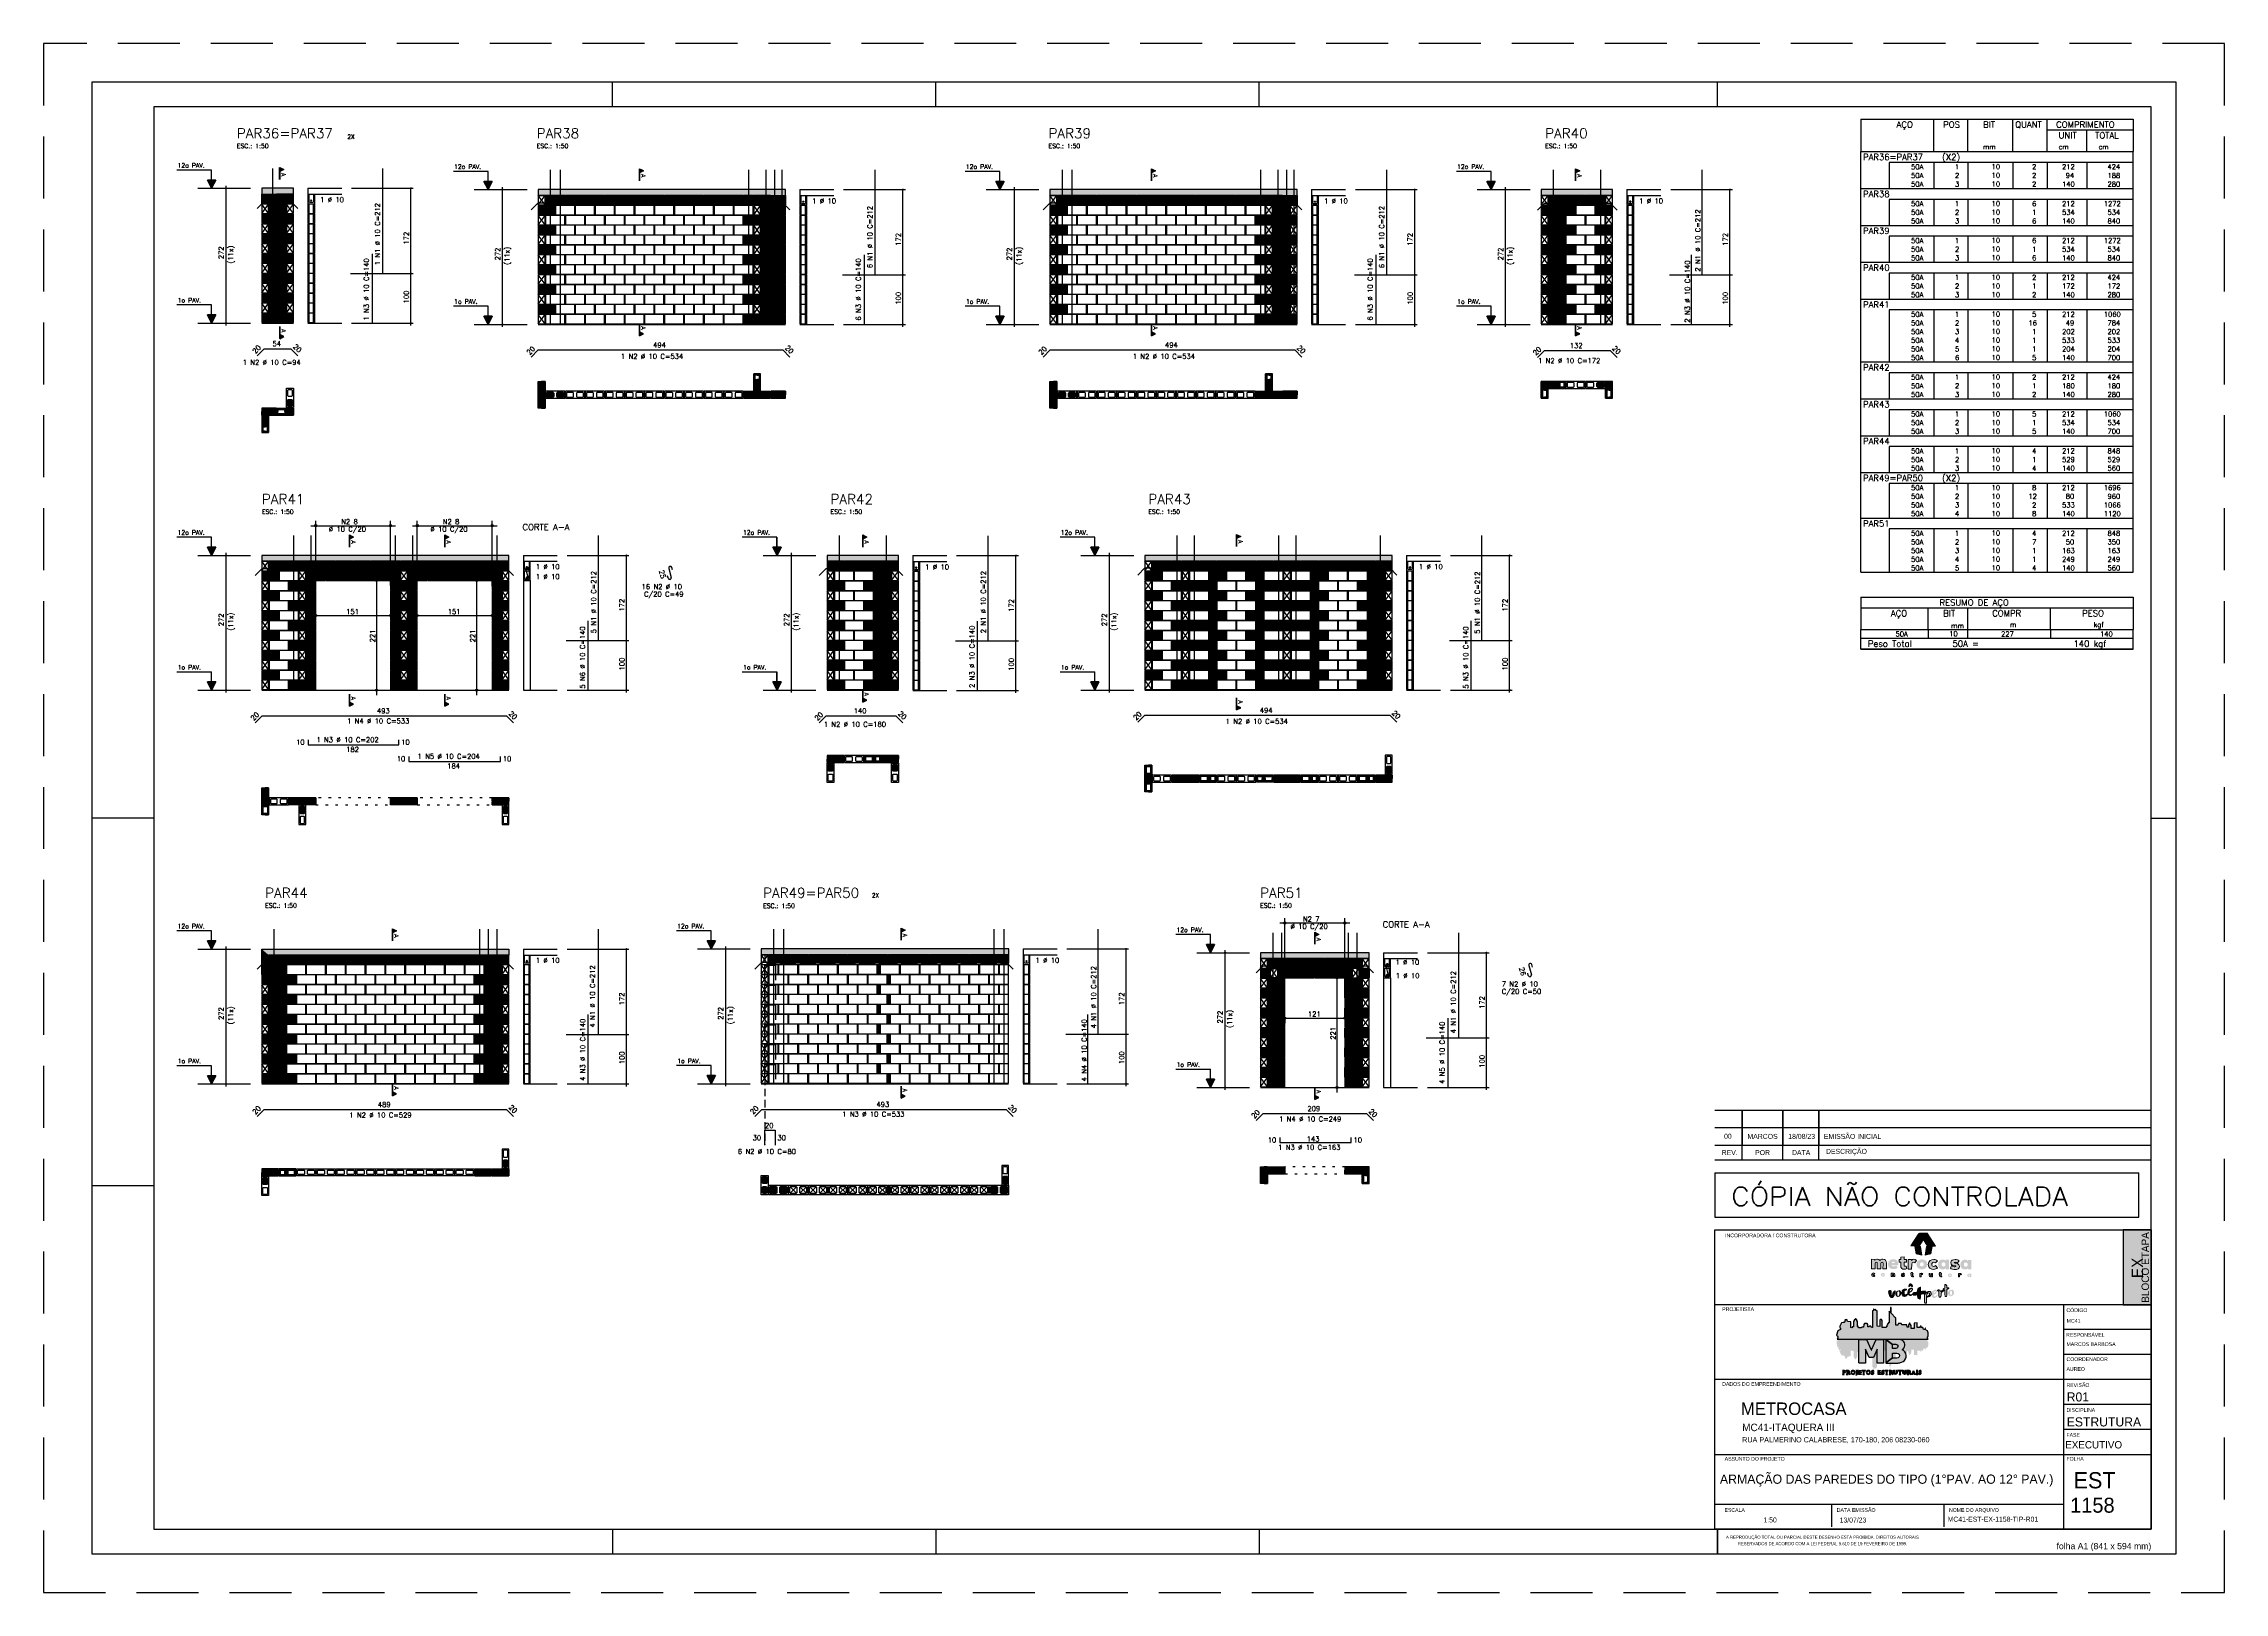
# Model space of a CAD drawing. Extents: x -1.9 to 86, y -1.5 to 61.
import ezdxf
from ezdxf.enums import TextEntityAlignment as Align

# ---------------------------------------------------------------- set-up
doc = ezdxf.new("R2010")
doc.units = 0
doc.header["$MEASUREMENT"] = 0
for name, pattern in [('CENTER', [2, 1.25, -0.25, 0.25, -0.25]), ('ESTILO_TQS_0001', [0.45, 0.3, -0.15]), ('ESTILO_TQS_0002', [0.4, 0.1, -0.3]), ('HIDDEN', [0.375, 0.25, -0.125])]:
    doc.linetypes.add(name, pattern=pattern)
doc.layers.get('0').update_dxf_attribs({"linetype": 'CONTINUOUS'})
doc.layers.get('Defpoints').update_dxf_attribs({"linetype": 'CONTINUOUS'})
for name, color, linetype in [('_ARQUIVO', 7, 'CONTINUOUS'), ('ARQ-MAR', 2, 'CONTINUOUS'), ('ARQ_CAR', 7, 'CONTINUOUS'), ('ARQ_CAR-TXT', 7, 'CONTINUOUS'), ('ARQ_FOLHA', 7, 'CONTINUOUS'), ('ARQ_TXT-2', 2, 'CONTINUOUS'), ('ARQ_TXT-4', 4, 'CONTINUOUS'), ('ARQ_VISTA 0', 251, 'CONTINUOUS'), ('H7', 1, 'CONTINUOUS'), ('Layer 1', 7, 'CONTINUOUS'), ('PENA_01', 1, 'CONTINUOUS'), ('PENA_02', 2, 'CONTINUOUS'), ('PENA_03', 3, 'CONTINUOUS'), ('PENA_05', 5, 'CONTINUOUS'), ('PENA_06', 6, 'CONTINUOUS'), ('PENA_09', 254, 'CONTINUOUS'), ('PENA_11', 252, 'CONTINUOUS'), ('PENA_19', 240, 'CONTINUOUS'), ('PENA_21', 100, 'CONTINUOUS'), ('PENA_23', 50, 'CONTINUOUS'), ('PENA_25', 210, 'CONTINUOUS'), ('PENA_27', 21, 'CONTINUOUS'), ('PENA_28', 135, 'CONTINUOUS'), ('PSG-NV1-HTC-251', 251, 'CONTINUOUS'), ('PSG-NV2-FLH-SELO', 1, 'CONTINUOUS'), ('ver', 20, 'CONTINUOUS')]:
    doc.layers.add(name, color=color, linetype=linetype)
doc.styles.add('01-MILLEU', font='GOTHIC.TTF')
doc.styles.add('CARIMBO', font='romans.shx', dxfattribs={"height": 30})
doc.styles.add('R300', font='SIMPLEX.SHX', dxfattribs={"width": 1.1, "height": 5.5})
doc.styles.get("Standard").update_dxf_attribs({"font": 'ROMANS.SHX'})
doc.styles.add('TQS_ARIAL', font='arial.ttf')

# ---------------------------------------------------------------- blocks, each defined once
blk = doc.blocks.new('FOLHA A1 - 841 X 594')
at = {"layer": 'ARQ_FOLHA', "color": 1}
for p, q in [((-631, 584), (-631, 594)), ((-500.5, 584), (-500.5, 594)), ((-370, 584), (-370, 594)), ((-185, 584), (-185, 594)), ((-816, 297), (-841, 297)), ((-10, 297), (0, 297)), ((-816, 148.5), (-841, 148.5)), ((-631, 10), (-631, 0)), ((-500.5, 10), (-500.5, 0)), ((-370, 10), (-370, 0)), ((-185, 10), (-185, 0.5)), ((-185, 0.5), (-185, 10)), ((-185, 9.5), (-185, 0)), ((-185, 9.5), (-185, 0)), ((-185, 0), (-185, 9.5))]:
    blk.add_line(p, q, dxfattribs=at)
for points in [[(-841, 0), (0, 0), (0, 594), (-841, 594)], [(-816, 10), (-10, 10), (-10, 584), (-816, 584)]]:
    blk.add_lwpolyline(points, close=True, dxfattribs=at)
at = {"layer": 'Defpoints', "color": 8, "linetype": 'HIDDEN', "ltscale": 100}
blk.add_lwpolyline([(-860.5, 609.5), (-860.5, -15.5), (19.5, -15.5), (19.5, 609.5)], close=True, dxfattribs=at)
at = {"layer": 'ARQ_FOLHA', "insert": (-10, 4.42), "char_height": 2.5, "width": 84.157, "attachment_point": 3, "style": 'TQS_ARIAL'}
blk.add_mtext('\\pxt3;folha A1 (841 x 594 mm)', dxfattribs=at)
at = {"layer": 'PSG-NV1-HTC-251', "insert": (-185, 10), "char_height": 1.25, "width": 84.6052, "attachment_point": 1, "line_spacing_factor": 1.25, "style": 'CARIMBO'}
blk.add_mtext('\\pxqc;{\\fArial Narrow|b0|i0|c0|p34;\\PA REPRODUÇÃO TOTAL OU PARCIAL DESTE DESENHO ESTÁ PROIBIDA. DIREITOS AUTORAIS \\PRESERVADOS DE ACORDO COM A LEI FEDERAL 9.610 DE 19 FEVEREIRO DE 1998.}', dxfattribs=at)
blk = doc.blocks.new('*U24')
blk.add_blockref('FOLHA A1 - 841 X 594', (0, 0))
blk = doc.blocks.new('*U27')
at = {"layer": 'ARQ_CAR-TXT', "true_color": 0x58ba48}
h = blk.add_hatch(color=85, dxfattribs=at)
h.dxf.hatch_style = 1
h.paths.add_polyline_path([(-11.28, 0), (0, 0), (0, 30), (-11.28, 30)])
at = {"layer": 'ARQ_CAR', "color": 5}
blk.add_lwpolyline([(-11.28, 0), (0, 0), (0, 30), (-11.28, 30)], close=True, dxfattribs=at)
at = {"layer": 'ARQ_CAR-TXT', "color": 4, "style": '01-MILLEU'}
blk.add_text('EX', height=4.614, rotation=90, dxfattribs=at).set_placement((-3.26, 10.64))
at = {"layer": 'ARQ_TXT-2', "style": '01-MILLEU'}
blk.add_text('EXECUTIVO', height=2.95, dxfattribs=at).set_placement((-34.5, -57.63))
blk = doc.blocks.new('METROCASA')
at = {"layer": 'Layer 1', "true_color": 0xed1c24}
h = blk.add_hatch(color=240, dxfattribs=at)
h.dxf.hatch_style = 2
h.paths.add_polyline_path([(-1.29, 0.86), (-1.02, -0.59), (0.13, -0.85), (-0.13, 0.85)])
h.paths.add_polyline_path([(2.84, 0.94), (1.22, 3.51), (-0.37, 3.52), (1.27, 0.94)])
h.paths.add_polyline_path([(-2.08, 0.96), (-0.44, 0.95), (0.36, 2.19), (-0.45, 3.48)])
h.paths.add_polyline_path([(0.77, -0.85), (1.92, -0.6), (2.21, 0.84), (1.05, 0.84)])
at = {"layer": 'Layer 1', "true_color": 0x404041}
h = blk.add_hatch(color=250, dxfattribs=at)
h.dxf.hatch_style = 2
edge = h.paths.add_edge_path()
edge.add_spline(control_points=[(-3.66, -4.74), (-3.71, -4.74), (-3.72, -4.72), (-3.72, -4.71), (-3.72, -4.68), (-3.69, -4.68), (-3.66, -4.68), (-3.6, -4.68), (-3.52, -4.7), (-3.48, -4.72), (-3.48, -4.72), (-3.38, -4.57), (-3.38, -4.57), (-3.44, -4.52), (-3.54, -4.48), (-3.65, -4.48), (-3.81, -4.48), (-3.97, -4.54), (-3.97, -4.71), (-3.97, -4.87), (-3.81, -4.92), (-3.68, -4.93), (-3.63, -4.93), (-3.61, -4.94), (-3.61, -4.97), (-3.61, -4.99), (-3.63, -5), (-3.68, -5), (-3.73, -5), (-3.81, -4.99), (-3.92, -4.92), (-3.92, -4.92), (-4, -5.11), (-4, -5.11), (-3.92, -5.16), (-3.79, -5.2), (-3.67, -5.2), (-3.51, -5.2), (-3.36, -5.14), (-3.35, -4.97), (-3.35, -4.79), (-3.52, -4.75), (-3.66, -4.74)], knot_values=[0, 0, 0, 0, 1, 1, 1, 2, 2, 2, 3, 3, 3, 4, 4, 4, 5, 5, 5, 6, 6, 6, 7, 7, 7, 8, 8, 8, 9, 9, 9, 10, 10, 10, 11, 11, 11, 12, 12, 12, 13, 13, 13, 14, 14, 14, 14], degree=3, periodic=0)
edge = h.paths.add_edge_path()
edge.add_spline(control_points=[(-5.55, -4.47), (-5.62, -4.47), (-5.7, -4.5), (-5.76, -4.56), (-5.76, -4.56), (-5.77, -4.49), (-5.77, -4.49), (-5.77, -4.49), (-6, -4.49), (-6, -4.49), (-6, -4.49), (-6, -5.17), (-6, -5.17), (-6, -5.17), (-5.75, -5.17), (-5.75, -5.17), (-5.75, -5.17), (-5.75, -4.81), (-5.75, -4.81), (-5.75, -4.72), (-5.69, -4.68), (-5.63, -4.68), (-5.58, -4.68), (-5.54, -4.71), (-5.54, -4.79), (-5.54, -4.79), (-5.54, -5.17), (-5.54, -5.17), (-5.54, -5.17), (-5.29, -5.17), (-5.29, -5.17), (-5.29, -5.17), (-5.28, -4.79), (-5.28, -4.79), (-5.28, -4.55), (-5.4, -4.48), (-5.55, -4.47)], knot_values=[0, 0, 0, 0, 1, 1, 1, 2, 2, 2, 3, 3, 3, 4, 4, 4, 5, 5, 5, 6, 6, 6, 7, 7, 7, 8, 8, 8, 9, 9, 9, 10, 10, 10, 11, 11, 11, 12, 12, 12, 12], degree=3, periodic=0)
edge = h.paths.add_edge_path()
edge.add_spline(control_points=[(-7.69, -4.46), (-7.89, -4.46), (-8.08, -4.57), (-8.08, -4.82), (-8.08, -5.06), (-7.89, -5.17), (-7.69, -5.17), (-7.5, -5.18), (-7.3, -5.07), (-7.3, -4.82), (-7.3, -4.57), (-7.49, -4.47), (-7.69, -4.46)], knot_values=[0, 0, 0, 0, 1, 1, 1, 2, 2, 2, 3, 3, 3, 4, 4, 4, 4], degree=3, periodic=0)
edge = h.paths.add_edge_path()
edge.add_spline(control_points=[(-7.69, -4.97), (-7.78, -4.97), (-7.83, -4.9), (-7.83, -4.82), (-7.83, -4.74), (-7.78, -4.67), (-7.69, -4.67), (-7.6, -4.67), (-7.55, -4.74), (-7.55, -4.82), (-7.55, -4.9), (-7.61, -4.97), (-7.69, -4.97)], knot_values=[0, 0, 0, 0, 1, 1, 1, 2, 2, 2, 3, 3, 3, 4, 4, 4, 4], degree=3, periodic=0)
edge = h.paths.add_edge_path()
edge.add_spline(control_points=[(-9.57, -4.95), (-9.67, -4.95), (-9.72, -4.88), (-9.72, -4.81), (-9.72, -4.73), (-9.67, -4.66), (-9.57, -4.66), (-9.53, -4.66), (-9.49, -4.67), (-9.46, -4.71), (-9.46, -4.71), (-9.32, -4.56), (-9.32, -4.56), (-9.39, -4.49), (-9.49, -4.45), (-9.59, -4.45), (-9.78, -4.45), (-9.97, -4.56), (-9.97, -4.81), (-9.97, -5.06), (-9.78, -5.16), (-9.59, -5.16), (-9.48, -5.16), (-9.39, -5.12), (-9.3, -5.05), (-9.3, -5.05), (-9.45, -4.9), (-9.45, -4.9), (-9.48, -4.93), (-9.53, -4.95), (-9.57, -4.95)], knot_values=[0, 0, 0, 0, 1, 1, 1, 2, 2, 2, 3, 3, 3, 4, 4, 4, 5, 5, 5, 6, 6, 6, 7, 7, 7, 8, 8, 8, 9, 9, 9, 10, 10, 10, 10], degree=3, periodic=0)
edge = h.paths.add_edge_path()
edge.add_spline(control_points=[(-1.68, -5), (-1.72, -5), (-1.74, -4.98), (-1.74, -4.93), (-1.74, -4.93), (-1.74, -4.71), (-1.74, -4.71), (-1.74, -4.71), (-1.59, -4.71), (-1.59, -4.71), (-1.59, -4.71), (-1.59, -4.52), (-1.59, -4.52), (-1.59, -4.52), (-1.74, -4.52), (-1.74, -4.52), (-1.74, -4.52), (-1.74, -4.32), (-1.74, -4.32), (-1.74, -4.32), (-1.99, -4.34), (-1.99, -4.34), (-1.99, -4.34), (-1.99, -4.51), (-1.99, -4.51), (-1.99, -4.51), (-2.1, -4.51), (-2.1, -4.51), (-2.1, -4.51), (-2.1, -4.71), (-2.1, -4.71), (-2.1, -4.71), (-1.99, -4.71), (-1.99, -4.71), (-1.99, -4.71), (-1.99, -4.93), (-1.99, -4.93), (-2, -5.14), (-1.88, -5.21), (-1.74, -5.21), (-1.67, -5.21), (-1.61, -5.19), (-1.55, -5.16), (-1.55, -5.16), (-1.6, -4.97), (-1.6, -4.97), (-1.62, -4.99), (-1.65, -5), (-1.68, -5)], knot_values=[0, 0, 0, 0, 1, 1, 1, 2, 2, 2, 3, 3, 3, 4, 4, 4, 5, 5, 5, 6, 6, 6, 7, 7, 7, 8, 8, 8, 9, 9, 9, 10, 10, 10, 11, 11, 11, 12, 12, 12, 13, 13, 13, 14, 14, 14, 15, 15, 15, 16, 16, 16, 16], degree=3, periodic=0)
edge = h.paths.add_edge_path()
edge.add_spline(control_points=[(9.78, -4.57), (9.78, -4.57), (9.77, -4.65), (9.77, -4.65), (9.73, -4.59), (9.66, -4.56), (9.57, -4.56), (9.37, -4.56), (9.24, -4.71), (9.24, -4.91), (9.24, -5.11), (9.35, -5.25), (9.55, -5.26), (9.62, -5.27), (9.71, -5.24), (9.77, -5.18), (9.77, -5.18), (9.78, -5.25), (9.78, -5.25), (9.78, -5.25), (10.01, -5.25), (10.01, -5.25), (10.01, -5.25), (10.02, -4.57), (10.02, -4.57), (10.02, -4.57), (9.78, -4.57), (9.78, -4.57)], knot_values=[0, 0, 0, 0, 1, 1, 1, 2, 2, 2, 3, 3, 3, 4, 4, 4, 5, 5, 5, 6, 6, 6, 7, 7, 7, 8, 8, 8, 9, 9, 9, 9], degree=3, periodic=0)
edge = h.paths.add_edge_path()
edge.add_spline(control_points=[(9.62, -5.06), (9.55, -5.06), (9.49, -5), (9.49, -4.91), (9.49, -4.82), (9.55, -4.76), (9.62, -4.76), (9.71, -4.76), (9.76, -4.82), (9.76, -4.91), (9.76, -4.99), (9.71, -5.06), (9.62, -5.06)], knot_values=[0, 0, 0, 0, 1, 1, 1, 2, 2, 2, 3, 3, 3, 4, 4, 4, 4], degree=3, periodic=0)
edge = h.paths.add_edge_path()
edge.add_spline(control_points=[(7.69, -4.64), (7.69, -4.64), (7.68, -4.56), (7.68, -4.56), (7.68, -4.56), (7.45, -4.56), (7.45, -4.56), (7.45, -4.56), (7.45, -5.24), (7.45, -5.24), (7.45, -5.24), (7.7, -5.24), (7.7, -5.24), (7.7, -5.24), (7.7, -4.89), (7.7, -4.89), (7.7, -4.8), (7.76, -4.76), (7.82, -4.76), (7.86, -4.76), (7.89, -4.77), (7.93, -4.8), (7.93, -4.8), (8.04, -4.62), (8.04, -4.62), (7.99, -4.57), (7.93, -4.55), (7.86, -4.55), (7.79, -4.55), (7.73, -4.57), (7.69, -4.64)], knot_values=[0, 0, 0, 0, 1, 1, 1, 2, 2, 2, 3, 3, 3, 4, 4, 4, 5, 5, 5, 6, 6, 6, 7, 7, 7, 8, 8, 8, 9, 9, 9, 10, 10, 10, 10], degree=3, periodic=0)
edge = h.paths.add_edge_path()
edge.add_spline(control_points=[(5.76, -4.54), (5.56, -4.54), (5.37, -4.64), (5.37, -4.89), (5.37, -5.14), (5.56, -5.24), (5.75, -5.25), (5.95, -5.25), (6.14, -5.14), (6.14, -4.89), (6.15, -4.65), (5.96, -4.54), (5.76, -4.54)], knot_values=[0, 0, 0, 0, 1, 1, 1, 2, 2, 2, 3, 3, 3, 4, 4, 4, 4], degree=3, periodic=0)
edge = h.paths.add_edge_path()
edge.add_spline(control_points=[(5.76, -5.04), (5.67, -5.04), (5.62, -4.97), (5.62, -4.89), (5.62, -4.81), (5.67, -4.74), (5.76, -4.74), (5.85, -4.74), (5.9, -4.81), (5.9, -4.89), (5.9, -4.97), (5.84, -5.04), (5.76, -5.04)], knot_values=[0, 0, 0, 0, 1, 1, 1, 2, 2, 2, 3, 3, 3, 4, 4, 4, 4], degree=3, periodic=0)
edge = h.paths.add_edge_path()
edge.add_spline(control_points=[(4, -5.03), (3.96, -5.03), (3.94, -5.01), (3.93, -4.96), (3.93, -4.96), (3.94, -4.74), (3.94, -4.74), (3.94, -4.74), (4.09, -4.74), (4.09, -4.74), (4.09, -4.74), (4.09, -4.55), (4.09, -4.55), (4.09, -4.55), (3.94, -4.55), (3.94, -4.55), (3.94, -4.55), (3.94, -4.35), (3.94, -4.35), (3.94, -4.35), (3.69, -4.38), (3.69, -4.38), (3.69, -4.38), (3.69, -4.54), (3.69, -4.54), (3.69, -4.54), (3.58, -4.54), (3.58, -4.54), (3.58, -4.54), (3.58, -4.74), (3.58, -4.74), (3.58, -4.74), (3.69, -4.74), (3.69, -4.74), (3.69, -4.74), (3.68, -4.96), (3.68, -4.96), (3.68, -5.17), (3.8, -5.24), (3.93, -5.24), (4, -5.24), (4.07, -5.22), (4.13, -5.19), (4.13, -5.19), (4.08, -5), (4.08, -5), (4.05, -5.02), (4.03, -5.03), (4, -5.03)], knot_values=[0, 0, 0, 0, 1, 1, 1, 2, 2, 2, 3, 3, 3, 4, 4, 4, 5, 5, 5, 6, 6, 6, 7, 7, 7, 8, 8, 8, 9, 9, 9, 10, 10, 10, 11, 11, 11, 12, 12, 12, 13, 13, 13, 14, 14, 14, 15, 15, 15, 16, 16, 16, 16], degree=3, periodic=0)
edge = h.paths.add_edge_path()
edge.add_spline(control_points=[(2.03, -4.89), (2.03, -4.98), (1.97, -5.02), (1.91, -5.02), (1.87, -5.02), (1.82, -4.99), (1.82, -4.9), (1.82, -4.9), (1.82, -4.53), (1.82, -4.53), (1.82, -4.53), (1.57, -4.53), (1.57, -4.53), (1.57, -4.53), (1.57, -4.9), (1.57, -4.9), (1.57, -5.15), (1.69, -5.22), (1.83, -5.22), (1.9, -5.23), (1.99, -5.2), (2.05, -5.14), (2.05, -5.14), (2.06, -5.21), (2.06, -5.21), (2.06, -5.21), (2.28, -5.21), (2.28, -5.21), (2.28, -5.21), (2.28, -4.53), (2.28, -4.53), (2.28, -4.53), (2.03, -4.53), (2.03, -4.53), (2.03, -4.53), (2.03, -4.89), (2.03, -4.89)], knot_values=[0, 0, 0, 0, 1, 1, 1, 2, 2, 2, 3, 3, 3, 4, 4, 4, 5, 5, 5, 6, 6, 6, 7, 7, 7, 8, 8, 8, 9, 9, 9, 10, 10, 10, 11, 11, 11, 12, 12, 12, 12], degree=3, periodic=0)
edge = h.paths.add_edge_path()
edge.add_spline(control_points=[(-0.02, -4.59), (-0.02, -4.59), (-0.04, -4.52), (-0.04, -4.52), (-0.04, -4.52), (-0.26, -4.52), (-0.26, -4.52), (-0.26, -4.52), (-0.27, -5.2), (-0.27, -5.2), (-0.27, -5.2), (-0.02, -5.2), (-0.02, -5.2), (-0.02, -5.2), (-0.01, -4.85), (-0.01, -4.85), (-0.01, -4.76), (0.04, -4.72), (0.1, -4.72), (0.15, -4.72), (0.18, -4.73), (0.22, -4.76), (0.22, -4.76), (0.32, -4.58), (0.32, -4.58), (0.28, -4.53), (0.21, -4.51), (0.14, -4.5), (0.08, -4.5), (0.01, -4.53), (-0.02, -4.59)], knot_values=[0, 0, 0, 0, 1, 1, 1, 2, 2, 2, 3, 3, 3, 4, 4, 4, 5, 5, 5, 6, 6, 6, 7, 7, 7, 8, 8, 8, 9, 9, 9, 10, 10, 10, 10], degree=3, periodic=0)
at = {"layer": 'Layer 1', "true_color": 0xed1c24}
h = blk.add_hatch(color=240, dxfattribs=at)
h.dxf.hatch_style = 2
edge = h.paths.add_edge_path()
edge.add_spline(control_points=[(-1.94, -1.96), (-1.94, -1.96), (-1.98, -1.76), (-1.98, -1.76), (-1.98, -1.76), (-2.62, -1.75), (-2.62, -1.75), (-2.62, -1.75), (-2.63, -3.66), (-2.63, -3.66), (-2.63, -3.66), (-1.92, -3.66), (-1.92, -3.66), (-1.92, -3.66), (-1.91, -2.67), (-1.91, -2.67), (-1.91, -2.42), (-1.76, -2.31), (-1.58, -2.31), (-1.46, -2.31), (-1.38, -2.34), (-1.26, -2.43), (-1.26, -2.43), (-0.98, -1.92), (-0.98, -1.92), (-1.1, -1.79), (-1.28, -1.71), (-1.48, -1.71), (-1.66, -1.71), (-1.84, -1.79), (-1.94, -1.96)], knot_values=[0, 0, 0, 0, 1, 1, 1, 2, 2, 2, 3, 3, 3, 4, 4, 4, 5, 5, 5, 6, 6, 6, 7, 7, 7, 8, 8, 8, 9, 9, 9, 10, 10, 10, 10], degree=3, periodic=0)
edge = h.paths.add_edge_path()
edge.add_spline(control_points=[(-5.6, -1.69), (-6.11, -1.69), (-6.66, -1.99), (-6.66, -2.69), (-6.67, -3.38), (-6.16, -3.68), (-5.56, -3.68), (-5.23, -3.68), (-4.92, -3.58), (-4.69, -3.37), (-4.69, -3.37), (-5.04, -2.98), (-5.04, -2.98), (-5.16, -3.07), (-5.32, -3.13), (-5.53, -3.13), (-5.68, -3.13), (-5.9, -3.06), (-5.95, -2.89), (-5.95, -2.89), (-4.62, -2.89), (-4.62, -2.89), (-4.45, -2.14), (-4.92, -1.69), (-5.6, -1.69)], knot_values=[0, 0, 0, 0, 1, 1, 1, 2, 2, 2, 3, 3, 3, 4, 4, 4, 5, 5, 5, 6, 6, 6, 7, 7, 7, 8, 8, 8, 8], degree=3, periodic=0)
edge = h.paths.add_edge_path()
edge.add_spline(control_points=[(-5.94, -2.43), (-5.89, -2.12), (-5.27, -2.13), (-5.25, -2.43), (-5.25, -2.43), (-5.94, -2.43), (-5.94, -2.43)], knot_values=[0, 0, 0, 0, 1, 1, 1, 2, 2, 2, 2], degree=3, periodic=0)
edge = h.paths.add_edge_path()
edge.add_spline(control_points=[(4.86, -2), (4.76, -1.84), (4.58, -1.75), (4.31, -1.75), (3.75, -1.74), (3.38, -2.17), (3.38, -2.74), (3.37, -3.29), (3.68, -3.69), (4.24, -3.73), (4.45, -3.74), (4.71, -3.67), (4.87, -3.49), (4.87, -3.49), (4.9, -3.7), (4.9, -3.7), (4.9, -3.7), (5.56, -3.7), (5.56, -3.7), (5.56, -3.7), (5.57, -1.8), (5.57, -1.8), (5.57, -1.8), (4.9, -1.79), (4.9, -1.79), (4.9, -1.79), (4.86, -2), (4.86, -2)], knot_values=[0, 0, 0, 0, 1, 1, 1, 2, 2, 2, 3, 3, 3, 4, 4, 4, 5, 5, 5, 6, 6, 6, 7, 7, 7, 8, 8, 8, 9, 9, 9, 9], degree=3, periodic=0)
edge = h.paths.add_edge_path()
edge.add_spline(control_points=[(4.46, -3.16), (4.25, -3.16), (4.08, -3.01), (4.08, -2.74), (4.08, -2.47), (4.25, -2.32), (4.47, -2.32), (4.72, -2.32), (4.86, -2.49), (4.86, -2.74), (4.86, -2.97), (4.7, -3.16), (4.46, -3.16)], knot_values=[0, 0, 0, 0, 1, 1, 1, 2, 2, 2, 3, 3, 3, 4, 4, 4, 4], degree=3, periodic=0)
edge = h.paths.add_edge_path()
edge.add_spline(control_points=[(-7.68, -1.68), (-7.94, -1.68), (-8.15, -1.76), (-8.31, -1.95), (-8.4, -1.77), (-8.59, -1.69), (-8.78, -1.68), (-8.98, -1.68), (-9.19, -1.76), (-9.31, -1.92), (-9.31, -1.92), (-9.36, -1.72), (-9.36, -1.72), (-9.36, -1.72), (-9.95, -1.71), (-9.95, -1.71), (-9.95, -1.71), (-9.96, -3.62), (-9.96, -3.62), (-9.96, -3.62), (-9.26, -3.62), (-9.26, -3.62), (-9.26, -3.62), (-9.25, -2.58), (-9.25, -2.58), (-9.25, -2.37), (-9.12, -2.27), (-9, -2.27), (-8.87, -2.27), (-8.8, -2.35), (-8.8, -2.57), (-8.8, -2.57), (-8.81, -3.62), (-8.81, -3.62), (-8.81, -3.62), (-8.11, -3.63), (-8.11, -3.63), (-8.11, -3.63), (-8.1, -2.58), (-8.1, -2.58), (-8.1, -2.37), (-7.98, -2.29), (-7.86, -2.29), (-7.75, -2.29), (-7.66, -2.37), (-7.66, -2.57), (-7.66, -2.57), (-7.67, -3.63), (-7.67, -3.63), (-7.67, -3.63), (-6.96, -3.63), (-6.96, -3.63), (-6.96, -3.63), (-6.95, -2.57), (-6.95, -2.57), (-6.95, -1.94), (-7.26, -1.68), (-7.68, -1.68)], knot_values=[0, 0, 0, 0, 1, 1, 1, 2, 2, 2, 3, 3, 3, 4, 4, 4, 5, 5, 5, 6, 6, 6, 7, 7, 7, 8, 8, 8, 9, 9, 9, 10, 10, 10, 11, 11, 11, 12, 12, 12, 13, 13, 13, 14, 14, 14, 15, 15, 15, 16, 16, 16, 17, 17, 17, 18, 18, 18, 19, 19, 19, 19], degree=3, periodic=0)
edge = h.paths.add_edge_path()
edge.add_spline(control_points=[(-3.23, -3.11), (-3.34, -3.11), (-3.41, -3.06), (-3.42, -2.93), (-3.42, -2.93), (-3.41, -2.3), (-3.41, -2.3), (-3.41, -2.3), (-2.98, -2.3), (-2.98, -2.3), (-2.98, -2.3), (-2.98, -1.76), (-2.98, -1.76), (-2.98, -1.76), (-3.41, -1.76), (-3.41, -1.76), (-3.41, -1.76), (-3.4, -1.21), (-3.4, -1.21), (-3.4, -1.21), (-4.11, -1.28), (-4.11, -1.28), (-4.11, -1.28), (-4.11, -1.76), (-4.11, -1.76), (-4.11, -1.76), (-4.42, -1.75), (-4.42, -1.75), (-4.42, -1.75), (-4.42, -2.3), (-4.42, -2.3), (-4.42, -2.3), (-4.11, -2.3), (-4.11, -2.3), (-4.11, -2.3), (-4.12, -2.92), (-4.12, -2.92), (-4.13, -3.52), (-3.79, -3.69), (-3.42, -3.7), (-3.22, -3.7), (-3.03, -3.66), (-2.87, -3.57), (-2.87, -3.57), (-3.02, -3.05), (-3.02, -3.05), (-3.08, -3.09), (-3.16, -3.11), (-3.23, -3.11)], knot_values=[0, 0, 0, 0, 1, 1, 1, 2, 2, 2, 3, 3, 3, 4, 4, 4, 5, 5, 5, 6, 6, 6, 7, 7, 7, 8, 8, 8, 9, 9, 9, 10, 10, 10, 11, 11, 11, 12, 12, 12, 13, 13, 13, 14, 14, 14, 15, 15, 15, 16, 16, 16, 16], degree=3, periodic=0)
edge = h.paths.add_edge_path()
edge.add_spline(control_points=[(2.53, -3.13), (2.26, -3.13), (2.12, -2.94), (2.12, -2.74), (2.12, -2.5), (2.27, -2.3), (2.54, -2.3), (2.66, -2.3), (2.77, -2.35), (2.86, -2.44), (2.86, -2.44), (3.24, -2.04), (3.24, -2.04), (3.04, -1.84), (2.77, -1.74), (2.5, -1.74), (1.96, -1.73), (1.43, -2.04), (1.42, -2.73), (1.42, -3.44), (1.94, -3.72), (2.5, -3.72), (2.78, -3.72), (3.06, -3.6), (3.28, -3.4), (3.28, -3.4), (2.88, -2.98), (2.88, -2.98), (2.79, -3.08), (2.66, -3.13), (2.53, -3.13)], knot_values=[0, 0, 0, 0, 1, 1, 1, 2, 2, 2, 3, 3, 3, 4, 4, 4, 5, 5, 5, 6, 6, 6, 7, 7, 7, 8, 8, 8, 9, 9, 9, 10, 10, 10, 10], degree=3, periodic=0)
edge = h.paths.add_edge_path()
edge.add_spline(control_points=[(9.37, -1.82), (9.37, -1.82), (9.33, -2.02), (9.33, -2.02), (9.23, -1.87), (9.04, -1.77), (8.77, -1.77), (8.22, -1.77), (7.85, -2.2), (7.84, -2.76), (7.84, -3.31), (8.15, -3.71), (8.71, -3.75), (8.92, -3.76), (9.17, -3.7), (9.34, -3.51), (9.34, -3.51), (9.37, -3.72), (9.37, -3.72), (9.37, -3.72), (10.02, -3.72), (10.02, -3.72), (10.02, -3.72), (10.03, -1.82), (10.03, -1.82), (10.03, -1.82), (9.37, -1.82), (9.37, -1.82)], knot_values=[0, 0, 0, 0, 1, 1, 1, 2, 2, 2, 3, 3, 3, 4, 4, 4, 5, 5, 5, 6, 6, 6, 7, 7, 7, 8, 8, 8, 9, 9, 9, 9], degree=3, periodic=0)
edge = h.paths.add_edge_path()
edge.add_spline(control_points=[(8.93, -3.18), (8.71, -3.18), (8.55, -3.03), (8.55, -2.76), (8.55, -2.5), (8.72, -2.34), (8.93, -2.35), (9.18, -2.35), (9.32, -2.51), (9.32, -2.77), (9.32, -2.99), (9.17, -3.18), (8.93, -3.18)], knot_values=[0, 0, 0, 0, 1, 1, 1, 2, 2, 2, 3, 3, 3, 4, 4, 4, 4], degree=3, periodic=0)
edge = h.paths.add_edge_path()
edge.add_spline(control_points=[(6.78, -2.48), (6.66, -2.48), (6.63, -2.42), (6.63, -2.39), (6.63, -2.32), (6.7, -2.29), (6.8, -2.3), (6.96, -2.29), (7.18, -2.35), (7.28, -2.41), (7.28, -2.41), (7.58, -1.99), (7.58, -1.99), (7.4, -1.85), (7.12, -1.76), (6.81, -1.76), (6.36, -1.75), (5.93, -1.92), (5.93, -2.38), (5.92, -2.84), (6.37, -2.99), (6.74, -3), (6.88, -3.02), (6.94, -3.05), (6.94, -3.11), (6.94, -3.17), (6.87, -3.2), (6.75, -3.2), (6.59, -3.19), (6.36, -3.18), (6.07, -2.98), (6.07, -2.98), (5.84, -3.5), (5.84, -3.5), (6.05, -3.66), (6.43, -3.75), (6.76, -3.76), (7.22, -3.76), (7.65, -3.58), (7.65, -3.11), (7.65, -2.61), (7.17, -2.49), (6.78, -2.48)], knot_values=[0, 0, 0, 0, 1, 1, 1, 2, 2, 2, 3, 3, 3, 4, 4, 4, 5, 5, 5, 6, 6, 6, 7, 7, 7, 8, 8, 8, 9, 9, 9, 10, 10, 10, 11, 11, 11, 12, 12, 12, 13, 13, 13, 14, 14, 14, 14], degree=3, periodic=0)
edge = h.paths.add_edge_path()
edge.add_spline(control_points=[(0.13, -1.72), (-0.42, -1.72), (-0.95, -2.01), (-0.96, -2.72), (-0.96, -3.41), (-0.42, -3.71), (0.12, -3.72), (0.66, -3.72), (1.21, -3.42), (1.22, -2.73), (1.22, -2.03), (0.7, -1.73), (0.13, -1.72)], knot_values=[0, 0, 0, 0, 1, 1, 1, 2, 2, 2, 3, 3, 3, 4, 4, 4, 4], degree=3, periodic=0)
edge = h.paths.add_edge_path()
edge.add_spline(control_points=[(0.13, -3.13), (-0.12, -3.13), (-0.27, -2.94), (-0.26, -2.72), (-0.26, -2.5), (-0.12, -2.3), (0.13, -2.31), (0.38, -2.31), (0.52, -2.5), (0.52, -2.72), (0.52, -2.96), (0.37, -3.14), (0.13, -3.13)], knot_values=[0, 0, 0, 0, 1, 1, 1, 2, 2, 2, 3, 3, 3, 4, 4, 4, 4], degree=3, periodic=0)
at = {"layer": 'Layer 1', "true_color": 0x404041}
h = blk.add_hatch(color=250, dxfattribs=at)
h.dxf.hatch_style = 2
edge = h.paths.add_edge_path()
edge.add_spline(control_points=[(-2.43, -7.17), (-2.4, -7.16), (-2.38, -7.15), (-2.36, -7.14), (-2.33, -7.13), (-2.31, -7.11), (-2.3, -7.09), (-2.28, -7.07), (-2.26, -7.04), (-2.24, -7.01), (-2.22, -6.98), (-2.2, -6.95), (-2.17, -6.92), (-2.15, -6.93), (-2.11, -6.95), (-2.08, -6.98), (-2.05, -7.01), (-2.01, -7.04), (-1.98, -7.06), (-1.94, -7.09), (-1.9, -7.11), (-1.87, -7.13), (-1.84, -7.14), (-1.81, -7.14), (-1.78, -7.12), (-1.75, -7.1), (-1.75, -7.07), (-1.76, -7.02), (-1.78, -6.98), (-1.8, -6.94), (-1.84, -6.89), (-1.87, -6.84), (-1.91, -6.8), (-1.96, -6.76), (-2, -6.72), (-2.04, -6.69), (-2.07, -6.68), (-2.11, -6.66), (-2.15, -6.65), (-2.18, -6.64), (-2.21, -6.64), (-2.24, -6.64), (-2.26, -6.65), (-2.29, -6.66), (-2.31, -6.68), (-2.33, -6.71), (-2.35, -6.73), (-2.36, -6.77), (-2.38, -6.82), (-2.4, -6.84), (-2.41, -6.87), (-2.43, -6.91), (-2.44, -6.95), (-2.46, -6.99), (-2.47, -7.03), (-2.48, -7.07), (-2.48, -7.11), (-2.48, -7.14), (-2.47, -7.16), (-2.46, -7.18), (-2.43, -7.17)], knot_values=[0, 0, 0, 0, 1, 1, 1, 2, 2, 2, 3, 3, 3, 4, 4, 4, 5, 5, 5, 6, 6, 6, 7, 7, 7, 8, 8, 8, 9, 9, 9, 10, 10, 10, 11, 11, 11, 12, 12, 12, 13, 13, 13, 14, 14, 14, 15, 15, 15, 16, 16, 16, 17, 17, 17, 18, 18, 18, 19, 19, 19, 20, 20, 20, 20], degree=3, periodic=0)
edge = h.paths.add_edge_path()
edge.add_spline(control_points=[(-5.26, -8.04), (-5.28, -8.03), (-5.33, -8.05), (-5.4, -8.1), (-5.49, -8.17), (-5.55, -8.25), (-5.6, -8.35), (-5.65, -8.45), (-5.69, -8.55), (-5.71, -8.65), (-5.74, -8.76), (-5.76, -8.85), (-5.77, -8.93), (-5.78, -9.02), (-5.8, -9.07), (-5.81, -9.1), (-5.83, -9.13), (-5.85, -9.12), (-5.88, -9.08), (-5.91, -9.04), (-5.94, -8.98), (-5.97, -8.89), (-6, -8.8), (-6.02, -8.7), (-6.04, -8.57), (-6.05, -8.44), (-6.05, -8.3), (-6.03, -8.14), (-6.03, -8.11), (-6.04, -8.08), (-6.06, -8.06), (-6.09, -8.03), (-6.12, -8.01), (-6.16, -8), (-6.2, -7.98), (-6.25, -7.98), (-6.3, -7.98), (-6.35, -7.99), (-6.4, -8), (-6.45, -8.03), (-6.48, -8.05), (-6.5, -8.08), (-6.52, -8.13), (-6.53, -8.18), (-6.53, -8.24), (-6.53, -8.31), (-6.53, -8.38), (-6.52, -8.45), (-6.5, -8.52), (-6.49, -8.6), (-6.47, -8.67), (-6.45, -8.74), (-6.43, -8.81), (-6.41, -8.87), (-6.39, -8.93), (-6.36, -8.98), (-6.34, -9.03), (-6.32, -9.05), (-6.29, -9.1), (-6.26, -9.14), (-6.23, -9.18), (-6.19, -9.23), (-6.16, -9.27), (-6.11, -9.3), (-6.07, -9.34), (-6.02, -9.36), (-5.96, -9.37), (-5.9, -9.38), (-5.83, -9.38), (-5.75, -9.35), (-5.71, -9.34), (-5.67, -9.31), (-5.63, -9.25), (-5.58, -9.19), (-5.54, -9.12), (-5.51, -9.05), (-5.47, -8.98), (-5.44, -8.9), (-5.41, -8.82), (-5.38, -8.74), (-5.36, -8.67), (-5.34, -8.61), (-5.32, -8.53), (-5.29, -8.44), (-5.27, -8.36), (-5.25, -8.27), (-5.23, -8.2), (-5.23, -8.15), (-5.22, -8.09), (-5.23, -8.06), (-5.26, -8.04)], knot_values=[0, 0, 0, 0, 1, 1, 1, 2, 2, 2, 3, 3, 3, 4, 4, 4, 5, 5, 5, 6, 6, 6, 7, 7, 7, 8, 8, 8, 9, 9, 9, 10, 10, 10, 11, 11, 11, 12, 12, 12, 13, 13, 13, 14, 14, 14, 15, 15, 15, 16, 16, 16, 17, 17, 17, 18, 18, 18, 19, 19, 19, 20, 20, 20, 21, 21, 21, 22, 22, 22, 23, 23, 23, 24, 24, 24, 25, 25, 25, 26, 26, 26, 27, 27, 27, 28, 28, 28, 29, 29, 29, 30, 30, 30, 30], degree=3, periodic=0)
edge = h.paths.add_edge_path()
edge.add_spline(control_points=[(-1.57, -8.39), (-1.57, -8.35), (-1.58, -8.33), (-1.6, -8.33), (-1.62, -8.34), (-1.64, -8.36), (-1.66, -8.39), (-1.68, -8.43), (-1.71, -8.47), (-1.75, -8.52), (-1.78, -8.56), (-1.82, -8.61), (-1.87, -8.65), (-1.92, -8.7), (-1.99, -8.73), (-2.07, -8.75), (-2.11, -8.76), (-2.14, -8.76), (-2.17, -8.75), (-2.19, -8.74), (-2.22, -8.73), (-2.24, -8.72), (-2.26, -8.7), (-2.27, -8.68), (-2.28, -8.66), (-2.3, -8.64), (-2.31, -8.61), (-2.31, -8.59), (-2.33, -8.53), (-2.34, -8.45), (-2.33, -8.37), (-2.27, -8.37), (-2.2, -8.36), (-2.14, -8.33), (-2.08, -8.31), (-2.02, -8.28), (-1.96, -8.23), (-1.89, -8.19), (-1.83, -8.12), (-1.77, -8.03), (-1.71, -7.95), (-1.68, -7.87), (-1.66, -7.8), (-1.65, -7.72), (-1.65, -7.65), (-1.67, -7.59), (-1.69, -7.53), (-1.72, -7.48), (-1.77, -7.45), (-1.81, -7.41), (-1.87, -7.39), (-1.93, -7.39), (-2, -7.4), (-2.06, -7.41), (-2.13, -7.43), (-2.2, -7.44), (-2.26, -7.47), (-2.32, -7.5), (-2.38, -7.53), (-2.44, -7.57), (-2.49, -7.62), (-2.54, -7.67), (-2.58, -7.72), (-2.62, -7.78), (-2.66, -7.87), (-2.7, -7.94), (-2.72, -8.02), (-2.74, -8.1), (-2.75, -8.16), (-2.76, -8.22), (-2.77, -8.29), (-2.77, -8.36), (-2.76, -8.42), (-2.75, -8.52), (-2.72, -8.62), (-2.68, -8.71), (-2.65, -8.78), (-2.6, -8.86), (-2.54, -8.92), (-2.47, -8.99), (-2.39, -9.03), (-2.28, -9.05), (-2.17, -9.07), (-2.07, -9.07), (-1.98, -9.04), (-1.9, -9.01), (-1.83, -8.97), (-1.78, -8.91), (-1.72, -8.86), (-1.68, -8.8), (-1.64, -8.73), (-1.61, -8.66), (-1.59, -8.6), (-1.58, -8.54), (-1.57, -8.48), (-1.56, -8.43), (-1.57, -8.39)], knot_values=[0, 0, 0, 0, 1, 1, 1, 2, 2, 2, 3, 3, 3, 4, 4, 4, 5, 5, 5, 6, 6, 6, 7, 7, 7, 8, 8, 8, 9, 9, 9, 10, 10, 10, 11, 11, 11, 12, 12, 12, 13, 13, 13, 14, 14, 14, 15, 15, 15, 16, 16, 16, 17, 17, 17, 18, 18, 18, 19, 19, 19, 20, 20, 20, 21, 21, 21, 22, 22, 22, 23, 23, 23, 24, 24, 24, 25, 25, 25, 26, 26, 26, 27, 27, 27, 28, 28, 28, 29, 29, 29, 30, 30, 30, 31, 31, 31, 32, 32, 32, 32], degree=3, periodic=0)
edge = h.paths.add_edge_path()
edge.add_spline(control_points=[(-2.31, -8.07), (-2.31, -8.04), (-2.3, -8.01), (-2.29, -7.98), (-2.27, -7.95), (-2.25, -7.9), (-2.23, -7.85), (-2.2, -7.81), (-2.17, -7.77), (-2.14, -7.75), (-2.1, -7.72), (-2.07, -7.7), (-2.03, -7.69), (-1.99, -7.67), (-1.95, -7.66), (-1.91, -7.65), (-1.9, -7.67), (-1.91, -7.7), (-1.91, -7.72), (-1.92, -7.75), (-1.93, -7.78), (-1.94, -7.81), (-1.95, -7.85), (-1.97, -7.89), (-2.01, -7.94), (-2.04, -7.99), (-2.07, -8.02), (-2.11, -8.05), (-2.15, -8.07), (-2.18, -8.09), (-2.21, -8.1), (-2.25, -8.11), (-2.29, -8.12), (-2.32, -8.13), (-2.32, -8.11), (-2.32, -8.09), (-2.31, -8.07)], knot_values=[0, 0, 0, 0, 1, 1, 1, 2, 2, 2, 3, 3, 3, 4, 4, 4, 5, 5, 5, 6, 6, 6, 7, 7, 7, 8, 8, 8, 9, 9, 9, 10, 10, 10, 11, 11, 11, 12, 12, 12, 12], degree=3, periodic=0)
edge = h.paths.add_edge_path()
edge.add_spline(control_points=[(-4.11, -8.09), (-4.16, -8), (-4.24, -7.93), (-4.34, -7.88), (-4.36, -7.87), (-4.38, -7.87), (-4.39, -7.87), (-4.4, -7.88), (-4.41, -7.89), (-4.43, -7.9), (-4.45, -7.92), (-4.48, -7.93), (-4.52, -7.95), (-4.57, -7.97), (-4.64, -7.99), (-4.74, -8), (-4.84, -8.02), (-4.93, -8.06), (-5, -8.14), (-5.07, -8.21), (-5.12, -8.29), (-5.15, -8.39), (-5.18, -8.48), (-5.2, -8.59), (-5.19, -8.69), (-5.18, -8.8), (-5.16, -8.89), (-5.11, -8.98), (-5.06, -9.06), (-5, -9.13), (-4.91, -9.18), (-4.82, -9.23), (-4.72, -9.25), (-4.59, -9.24), (-4.49, -9.22), (-4.4, -9.19), (-4.32, -9.13), (-4.24, -9.07), (-4.18, -9), (-4.12, -8.92), (-4.07, -8.84), (-4.03, -8.75), (-4.01, -8.65), (-3.99, -8.55), (-3.99, -8.45), (-4, -8.36), (-4.02, -8.26), (-4.05, -8.17), (-4.11, -8.09)], knot_values=[0, 0, 0, 0, 1, 1, 1, 2, 2, 2, 3, 3, 3, 4, 4, 4, 5, 5, 5, 6, 6, 6, 7, 7, 7, 8, 8, 8, 9, 9, 9, 10, 10, 10, 11, 11, 11, 12, 12, 12, 13, 13, 13, 14, 14, 14, 15, 15, 15, 16, 16, 16, 16], degree=3, periodic=0)
edge = h.paths.add_edge_path()
edge.add_spline(control_points=[(-4.4, -8.7), (-4.42, -8.76), (-4.44, -8.82), (-4.46, -8.88), (-4.48, -8.94), (-4.51, -8.98), (-4.54, -9.02), (-4.57, -9.06), (-4.6, -9.08), (-4.63, -9.09), (-4.66, -9.1), (-4.68, -9.08), (-4.7, -9.05), (-4.73, -9.01), (-4.74, -8.96), (-4.76, -8.9), (-4.77, -8.84), (-4.77, -8.77), (-4.78, -8.7), (-4.78, -8.62), (-4.78, -8.55), (-4.78, -8.48), (-4.78, -8.41), (-4.77, -8.36), (-4.76, -8.3), (-4.75, -8.25), (-4.74, -8.22), (-4.73, -8.21), (-4.68, -8.16), (-4.64, -8.14), (-4.6, -8.14), (-4.55, -8.14), (-4.5, -8.17), (-4.44, -8.23), (-4.41, -8.25), (-4.4, -8.29), (-4.39, -8.34), (-4.37, -8.39), (-4.37, -8.44), (-4.37, -8.5), (-4.38, -8.57), (-4.39, -8.63), (-4.4, -8.7)], knot_values=[0, 0, 0, 0, 1, 1, 1, 2, 2, 2, 3, 3, 3, 4, 4, 4, 5, 5, 5, 6, 6, 6, 7, 7, 7, 8, 8, 8, 9, 9, 9, 10, 10, 10, 11, 11, 11, 12, 12, 12, 13, 13, 13, 14, 14, 14, 14], degree=3, periodic=0)
edge = h.paths.add_edge_path()
edge.add_spline(control_points=[(-2.78, -8.64), (-2.8, -8.64), (-2.82, -8.66), (-2.85, -8.69), (-2.88, -8.72), (-2.92, -8.74), (-2.96, -8.77), (-3, -8.79), (-3.05, -8.81), (-3.1, -8.82), (-3.15, -8.84), (-3.21, -8.83), (-3.28, -8.81), (-3.32, -8.8), (-3.36, -8.77), (-3.39, -8.72), (-3.41, -8.67), (-3.43, -8.6), (-3.44, -8.53), (-3.45, -8.46), (-3.45, -8.39), (-3.44, -8.31), (-3.43, -8.23), (-3.41, -8.15), (-3.39, -8.08), (-3.36, -8.01), (-3.32, -7.96), (-3.27, -7.93), (-3.23, -7.9), (-3.18, -7.88), (-3.13, -7.87), (-3.09, -7.86), (-3.05, -7.86), (-3.01, -7.86), (-2.98, -7.86), (-2.96, -7.86), (-2.95, -7.85), (-2.94, -7.83), (-2.95, -7.8), (-2.98, -7.76), (-3.02, -7.73), (-3.06, -7.7), (-3.12, -7.68), (-3.18, -7.67), (-3.25, -7.66), (-3.33, -7.67), (-3.41, -7.68), (-3.49, -7.72), (-3.58, -7.79), (-3.67, -7.86), (-3.74, -7.94), (-3.79, -8.03), (-3.84, -8.12), (-3.87, -8.21), (-3.89, -8.3), (-3.9, -8.39), (-3.9, -8.48), (-3.89, -8.57), (-3.88, -8.66), (-3.85, -8.74), (-3.82, -8.82), (-3.78, -8.89), (-3.73, -8.96), (-3.68, -9.01), (-3.62, -9.06), (-3.56, -9.1), (-3.49, -9.12), (-3.41, -9.14), (-3.34, -9.15), (-3.27, -9.14), (-3.21, -9.13), (-3.15, -9.11), (-3.09, -9.09), (-3.03, -9.06), (-2.98, -9.02), (-2.93, -8.98), (-2.89, -8.94), (-2.85, -8.9), (-2.82, -8.86), (-2.76, -8.78), (-2.73, -8.72), (-2.72, -8.68), (-2.72, -8.63), (-2.74, -8.62), (-2.78, -8.64)], knot_values=[0, 0, 0, 0, 1, 1, 1, 2, 2, 2, 3, 3, 3, 4, 4, 4, 5, 5, 5, 6, 6, 6, 7, 7, 7, 8, 8, 8, 9, 9, 9, 10, 10, 10, 11, 11, 11, 12, 12, 12, 13, 13, 13, 14, 14, 14, 15, 15, 15, 16, 16, 16, 17, 17, 17, 18, 18, 18, 19, 19, 19, 20, 20, 20, 21, 21, 21, 22, 22, 22, 23, 23, 23, 24, 24, 24, 25, 25, 25, 26, 26, 26, 27, 27, 27, 28, 28, 28, 28], degree=3, periodic=0)
at = {"layer": 'Layer 1', "true_color": 0x1b8e45}
h = blk.add_hatch(color=114, dxfattribs=at)
h.dxf.hatch_style = 2
edge = h.paths.add_edge_path()
edge.add_spline(control_points=[(0.79, -8.06), (0.59, -8.03), (-0.17, -8.19), (-0.17, -8.19), (-0.17, -8.19), (-0.11, -7.43), (-0.17, -7.33), (-0.22, -7.23), (-0.47, -7.45), (-0.61, -7.52), (-0.74, -7.59), (-0.74, -8.26), (-0.74, -8.26), (-0.74, -8.26), (-1.25, -8.38), (-1.45, -8.38), (-1.45, -8.43), (-1.45, -8.49), (-1.47, -8.56), (-1.48, -8.63), (-1.51, -8.7), (-1.54, -8.78), (-1.56, -8.82), (-1.58, -8.86), (-1.61, -8.89), (-1.61, -8.9), (-1.61, -8.9), (-1.6, -8.9), (-1.35, -8.97), (-0.75, -8.8), (-0.75, -8.8), (-0.75, -8.8), (-0.76, -9.13), (-0.67, -9.41), (-0.58, -9.69), (-0.21, -9.73), (-0.18, -9.61), (-0.15, -9.49), (-0.17, -8.73), (-0.17, -8.73), (-0.17, -8.73), (0.36, -8.62), (0.55, -8.6), (0.75, -8.58), (0.98, -8.09), (0.79, -8.06)], knot_values=[0, 0, 0, 0, 1, 1, 1, 2, 2, 2, 3, 3, 3, 4, 4, 4, 5, 5, 5, 6, 6, 6, 7, 7, 7, 8, 8, 8, 9, 9, 9, 10, 10, 10, 11, 11, 11, 12, 12, 12, 13, 13, 13, 14, 14, 14, 15, 15, 15, 15], degree=3, periodic=0)
at = {"layer": 'Layer 1', "true_color": 0x404041}
h = blk.add_hatch(color=250, dxfattribs=at)
h.dxf.hatch_style = 2
edge = h.paths.add_edge_path()
edge.add_spline(control_points=[(3.23, -8.73), (3.21, -8.72), (3.19, -8.73), (3.17, -8.77), (3.15, -8.81), (3.12, -8.85), (3.09, -8.9), (3.05, -8.95), (3.01, -9), (2.96, -9.05), (2.91, -9.1), (2.85, -9.13), (2.77, -9.15), (2.73, -9.16), (2.7, -9.16), (2.67, -9.16), (2.64, -9.15), (2.62, -9.14), (2.6, -9.13), (2.58, -9.11), (2.57, -9.09), (2.55, -9.07), (2.54, -9.05), (2.53, -9.03), (2.52, -9), (2.5, -8.94), (2.49, -8.87), (2.5, -8.79), (2.56, -8.79), (2.62, -8.77), (2.68, -8.74), (2.74, -8.72), (2.8, -8.68), (2.86, -8.64), (2.93, -8.59), (2.99, -8.52), (3.05, -8.43), (3.1, -8.35), (3.13, -8.27), (3.14, -8.2), (3.16, -8.12), (3.15, -8.05), (3.13, -7.99), (3.11, -7.94), (3.08, -7.89), (3.03, -7.85), (2.99, -7.82), (2.93, -7.8), (2.87, -7.81), (2.8, -7.81), (2.74, -7.82), (2.67, -7.84), (2.6, -7.86), (2.54, -7.89), (2.48, -7.92), (2.42, -7.96), (2.37, -8), (2.31, -8.05), (2.26, -8.09), (2.22, -8.15), (2.19, -8.21), (2.16, -8.27), (2.12, -8.34), (2.1, -8.42), (2.07, -8.5), (2.06, -8.58), (2.05, -8.66), (2.04, -8.75), (2.04, -8.83), (2.05, -8.92), (2.06, -9), (2.08, -9.08), (2.12, -9.15), (2.15, -9.23), (2.19, -9.29), (2.25, -9.34), (2.31, -9.39), (2.38, -9.43), (2.46, -9.44), (2.57, -9.47), (2.66, -9.47), (2.75, -9.44), (2.83, -9.42), (2.91, -9.38), (2.97, -9.33), (3.04, -9.28), (3.09, -9.22), (3.14, -9.16), (3.18, -9.09), (3.21, -9.02), (3.23, -8.96), (3.26, -8.9), (3.27, -8.85), (3.27, -8.81), (3.26, -8.76), (3.25, -8.74), (3.23, -8.73)], knot_values=[0, 0, 0, 0, 1, 1, 1, 2, 2, 2, 3, 3, 3, 4, 4, 4, 5, 5, 5, 6, 6, 6, 7, 7, 7, 8, 8, 8, 9, 9, 9, 10, 10, 10, 11, 11, 11, 12, 12, 12, 13, 13, 13, 14, 14, 14, 15, 15, 15, 16, 16, 16, 17, 17, 17, 18, 18, 18, 19, 19, 19, 20, 20, 20, 21, 21, 21, 22, 22, 22, 23, 23, 23, 24, 24, 24, 25, 25, 25, 26, 26, 26, 27, 27, 27, 28, 28, 28, 29, 29, 29, 30, 30, 30, 31, 31, 31, 32, 32, 32, 32], degree=3, periodic=0)
edge = h.paths.add_edge_path()
edge.add_spline(control_points=[(2.49, -8.48), (2.5, -8.45), (2.51, -8.43), (2.52, -8.39), (2.53, -8.35), (2.55, -8.31), (2.59, -8.27), (2.63, -8.21), (2.66, -8.16), (2.7, -8.13), (2.74, -8.1), (2.77, -8.08), (2.8, -8.07), (2.84, -8.06), (2.87, -8.05), (2.9, -8.06), (2.91, -8.08), (2.92, -8.11), (2.91, -8.14), (2.91, -8.16), (2.9, -8.19), (2.89, -8.23), (2.87, -8.27), (2.85, -8.3), (2.81, -8.34), (2.77, -8.39), (2.73, -8.42), (2.69, -8.45), (2.65, -8.47), (2.62, -8.49), (2.59, -8.51), (2.56, -8.52), (2.52, -8.53), (2.5, -8.54), (2.49, -8.53), (2.49, -8.5), (2.49, -8.48)], knot_values=[0, 0, 0, 0, 1, 1, 1, 2, 2, 2, 3, 3, 3, 4, 4, 4, 5, 5, 5, 6, 6, 6, 7, 7, 7, 8, 8, 8, 9, 9, 9, 10, 10, 10, 11, 11, 11, 12, 12, 12, 12], degree=3, periodic=0)
edge = h.paths.add_edge_path()
edge.add_spline(control_points=[(1.86, -8.24), (1.82, -8.2), (1.78, -8.18), (1.72, -8.16), (1.67, -8.14), (1.62, -8.13), (1.56, -8.13), (1.48, -8.13), (1.42, -8.15), (1.36, -8.18), (1.3, -8.22), (1.25, -8.26), (1.21, -8.3), (1.17, -8.34), (1.14, -8.38), (1.11, -8.42), (1.09, -8.46), (1.07, -8.48), (1.06, -8.5), (1.05, -8.51), (1.04, -8.51), (1.04, -8.48), (1.04, -8.46), (1.03, -8.43), (1.03, -8.39), (1.03, -8.35), (1.02, -8.31), (1.02, -8.27), (1.01, -8.26), (1.01, -8.25), (1.01, -8.24), (0.9, -8.44), (0.79, -8.63), (0.67, -8.81), (0.67, -8.82), (0.67, -8.83), (0.67, -8.84), (0.67, -8.98), (0.66, -9.12), (0.66, -9.26), (0.66, -9.4), (0.66, -9.54), (0.66, -9.67), (0.67, -9.81), (0.67, -9.93), (0.67, -10.04), (0.68, -10.15), (0.68, -10.24), (0.69, -10.31), (0.69, -10.38), (0.7, -10.42), (0.71, -10.43), (0.73, -10.45), (0.76, -10.47), (0.8, -10.49), (0.83, -10.51), (0.87, -10.52), (0.91, -10.53), (0.94, -10.53), (0.97, -10.52), (1, -10.51), (1.02, -10.49), (1.04, -10.46), (1.05, -10.41), (1.05, -10.38), (1.05, -10.33), (1.05, -10.25), (1.05, -10.17), (1.05, -10.07), (1.05, -9.96), (1.05, -9.86), (1.05, -9.74), (1.05, -9.62), (1.06, -9.49), (1.06, -9.38), (1.06, -9.26), (1.07, -9.14), (1.08, -9.04), (1.09, -8.94), (1.11, -8.84), (1.13, -8.77), (1.15, -8.71), (1.2, -8.59), (1.27, -8.5), (1.34, -8.46), (1.42, -8.41), (1.5, -8.42), (1.57, -8.48), (1.62, -8.51), (1.65, -8.55), (1.66, -8.6), (1.67, -8.65), (1.67, -8.7), (1.65, -8.75), (1.64, -8.8), (1.62, -8.85), (1.58, -8.9), (1.55, -8.94), (1.51, -8.98), (1.47, -9), (1.42, -9.03), (1.38, -9.05), (1.35, -9.07), (1.31, -9.09), (1.28, -9.11), (1.26, -9.12), (1.24, -9.13), (1.22, -9.15), (1.21, -9.16), (1.19, -9.17), (1.19, -9.19), (1.18, -9.21), (1.17, -9.24), (1.19, -9.26), (1.23, -9.27), (1.27, -9.27), (1.35, -9.25), (1.46, -9.22), (1.53, -9.2), (1.59, -9.17), (1.65, -9.14), (1.71, -9.11), (1.77, -9.06), (1.81, -9.02), (1.86, -8.97), (1.9, -8.91), (1.93, -8.84), (1.96, -8.77), (1.98, -8.7), (1.98, -8.61), (1.99, -8.53), (1.98, -8.46), (1.95, -8.4), (1.93, -8.33), (1.9, -8.28), (1.86, -8.24)], knot_values=[0, 0, 0, 0, 1, 1, 1, 2, 2, 2, 3, 3, 3, 4, 4, 4, 5, 5, 5, 6, 6, 6, 7, 7, 7, 8, 8, 8, 9, 9, 9, 10, 10, 10, 11, 11, 11, 12, 12, 12, 13, 13, 13, 14, 14, 14, 15, 15, 15, 16, 16, 16, 17, 17, 17, 18, 18, 18, 19, 19, 19, 20, 20, 20, 21, 21, 21, 22, 22, 22, 23, 23, 23, 24, 24, 24, 25, 25, 25, 26, 26, 26, 27, 27, 27, 28, 28, 28, 29, 29, 29, 30, 30, 30, 31, 31, 31, 32, 32, 32, 33, 33, 33, 34, 34, 34, 35, 35, 35, 36, 36, 36, 37, 37, 37, 38, 38, 38, 39, 39, 39, 40, 40, 40, 41, 41, 41, 42, 42, 42, 43, 43, 43, 44, 44, 44, 45, 45, 45, 45], degree=3, periodic=0)
edge = h.paths.add_edge_path()
edge.add_spline(control_points=[(6.57, -8.23), (6.55, -8.13), (6.51, -8.04), (6.46, -7.96), (6.41, -7.88), (6.33, -7.81), (6.23, -7.76), (6.2, -7.74), (6.19, -7.74), (6.18, -7.75), (6.17, -7.75), (6.16, -7.76), (6.14, -7.78), (6.12, -7.79), (6.09, -7.81), (6.05, -7.82), (6, -7.84), (5.93, -7.86), (5.84, -7.87), (5.73, -7.89), (5.64, -7.94), (5.57, -8.01), (5.5, -8.08), (5.45, -8.16), (5.42, -8.26), (5.39, -8.36), (5.38, -8.46), (5.38, -8.56), (5.39, -8.67), (5.42, -8.77), (5.46, -8.85), (5.51, -8.94), (5.57, -9), (5.66, -9.05), (5.75, -9.1), (5.85, -9.12), (5.98, -9.11), (6.08, -9.1), (6.17, -9.06), (6.25, -9), (6.33, -8.95), (6.39, -8.88), (6.44, -8.79), (6.5, -8.71), (6.53, -8.62), (6.56, -8.52), (6.58, -8.42), (6.58, -8.33), (6.57, -8.23)], knot_values=[0, 0, 0, 0, 1, 1, 1, 2, 2, 2, 3, 3, 3, 4, 4, 4, 5, 5, 5, 6, 6, 6, 7, 7, 7, 8, 8, 8, 9, 9, 9, 10, 10, 10, 11, 11, 11, 12, 12, 12, 13, 13, 13, 14, 14, 14, 15, 15, 15, 16, 16, 16, 16], degree=3, periodic=0)
edge = h.paths.add_edge_path()
edge.add_spline(control_points=[(6.17, -8.57), (6.15, -8.64), (6.13, -8.7), (6.11, -8.75), (6.09, -8.81), (6.06, -8.86), (6.03, -8.89), (6, -8.93), (5.97, -8.96), (5.94, -8.96), (5.91, -8.97), (5.89, -8.96), (5.87, -8.92), (5.84, -8.88), (5.83, -8.83), (5.82, -8.77), (5.8, -8.71), (5.8, -8.64), (5.79, -8.57), (5.79, -8.5), (5.79, -8.42), (5.79, -8.36), (5.8, -8.29), (5.8, -8.23), (5.81, -8.18), (5.82, -8.13), (5.83, -8.09), (5.84, -8.08), (5.89, -8.03), (5.93, -8.01), (5.97, -8.01), (6.02, -8.01), (6.07, -8.04), (6.13, -8.1), (6.15, -8.12), (6.17, -8.16), (6.18, -8.21), (6.19, -8.26), (6.2, -8.32), (6.19, -8.38), (6.19, -8.44), (6.18, -8.5), (6.17, -8.57)], knot_values=[0, 0, 0, 0, 1, 1, 1, 2, 2, 2, 3, 3, 3, 4, 4, 4, 5, 5, 5, 6, 6, 6, 7, 7, 7, 8, 8, 8, 9, 9, 9, 10, 10, 10, 11, 11, 11, 12, 12, 12, 13, 13, 13, 14, 14, 14, 14], degree=3, periodic=0)
edge = h.paths.add_edge_path()
edge.add_spline(control_points=[(5.46, -7.57), (5.5, -7.55), (5.52, -7.52), (5.52, -7.49), (5.52, -7.46), (5.5, -7.44), (5.46, -7.43), (5.42, -7.43), (5.38, -7.42), (5.33, -7.43), (5.27, -7.43), (5.2, -7.44), (5.13, -7.45), (5.13, -7.41), (5.13, -7.36), (5.12, -7.31), (5.12, -7.27), (5.12, -7.22), (5.12, -7.17), (5.12, -7.12), (5.11, -7.06), (5.11, -7.01), (5.11, -6.97), (5.09, -6.92), (5.05, -6.89), (5.02, -6.85), (4.98, -6.82), (4.93, -6.8), (4.89, -6.79), (4.85, -6.78), (4.81, -6.79), (4.77, -6.8), (4.75, -6.82), (4.74, -6.86), (4.73, -6.89), (4.73, -6.91), (4.73, -6.94), (4.72, -6.96), (4.72, -6.99), (4.72, -7.03), (4.72, -7.06), (4.72, -7.11), (4.72, -7.16), (4.73, -7.22), (4.73, -7.29), (4.73, -7.38), (4.73, -7.39), (4.73, -7.4), (4.72, -7.42), (4.72, -7.43), (4.72, -7.45), (4.72, -7.47), (4.72, -7.47), (4.72, -7.52), (4.72, -7.52), (4.65, -7.54), (4.6, -7.56), (4.55, -7.59), (4.5, -7.61), (4.46, -7.63), (4.43, -7.66), (4.39, -7.69), (4.38, -7.72), (4.39, -7.75), (4.4, -7.79), (4.42, -7.81), (4.46, -7.82), (4.49, -7.83), (4.53, -7.84), (4.58, -7.83), (4.63, -7.83), (4.68, -7.81), (4.74, -7.8), (4.74, -8.05), (4.74, -8.27), (4.75, -8.47), (4.75, -8.56), (4.75, -8.64), (4.76, -8.72), (4.76, -8.81), (4.76, -8.88), (4.77, -8.95), (4.78, -9.01), (4.79, -9.06), (4.8, -9.1), (4.81, -9.14), (4.82, -9.17), (4.83, -9.17), (4.86, -9.18), (4.89, -9.19), (4.92, -9.19), (4.95, -9.19), (4.98, -9.19), (5.01, -9.17), (5.03, -9.16), (5.06, -9.13), (5.08, -9.08), (5.11, -9.03), (5.12, -8.96), (5.14, -8.86), (5.14, -8.76), (5.15, -8.64), (5.15, -8.51), (5.15, -8.38), (5.15, -8.25), (5.15, -8.13), (5.15, -7.99), (5.14, -7.85), (5.14, -7.7), (5.21, -7.68), (5.27, -7.66), (5.33, -7.64), (5.38, -7.62), (5.42, -7.6), (5.46, -7.57)], knot_values=[0, 0, 0, 0, 1, 1, 1, 2, 2, 2, 3, 3, 3, 4, 4, 4, 5, 5, 5, 6, 6, 6, 7, 7, 7, 8, 8, 8, 9, 9, 9, 10, 10, 10, 11, 11, 11, 12, 12, 12, 13, 13, 13, 14, 14, 14, 15, 15, 15, 16, 16, 16, 17, 17, 17, 18, 18, 18, 19, 19, 19, 20, 20, 20, 21, 21, 21, 22, 22, 22, 23, 23, 23, 24, 24, 24, 25, 25, 25, 26, 26, 26, 27, 27, 27, 28, 28, 28, 29, 29, 29, 30, 30, 30, 31, 31, 31, 32, 32, 32, 33, 33, 33, 34, 34, 34, 35, 35, 35, 36, 36, 36, 37, 37, 37, 38, 38, 38, 38], degree=3, periodic=0)
edge = h.paths.add_edge_path()
edge.add_spline(control_points=[(4.51, -7.89), (4.44, -7.88), (4.37, -7.88), (4.3, -7.91), (4.23, -7.94), (4.17, -7.98), (4.11, -8.02), (4.05, -8.06), (3.98, -8.12), (3.92, -8.18), (3.91, -8.15), (3.9, -8.12), (3.88, -8.09), (3.86, -8.06), (3.84, -8.03), (3.81, -8), (3.78, -7.97), (3.74, -7.93), (3.7, -7.9), (3.65, -7.86), (3.59, -7.84), (3.53, -7.84), (3.48, -7.85), (3.43, -7.86), (3.38, -7.88), (3.33, -7.9), (3.3, -7.93), (3.27, -7.96), (3.24, -7.99), (3.23, -8.01), (3.24, -8.02), (3.25, -8.04), (3.26, -8.05), (3.27, -8.05), (3.28, -8.05), (3.3, -8.05), (3.31, -8.05), (3.33, -8.05), (3.35, -8.05), (3.37, -8.05), (3.39, -8.05), (3.41, -8.06), (3.43, -8.07), (3.46, -8.08), (3.48, -8.1), (3.5, -8.14), (3.51, -8.17), (3.52, -8.22), (3.53, -8.28), (3.54, -8.34), (3.54, -8.41), (3.54, -8.5), (3.54, -8.59), (3.54, -8.69), (3.53, -8.81), (3.53, -9), (3.55, -9.13), (3.59, -9.2), (3.63, -9.28), (3.69, -9.31), (3.77, -9.3), (3.84, -9.29), (3.9, -9.25), (3.94, -9.17), (3.98, -9.1), (4, -8.99), (4, -8.85), (4, -8.78), (4, -8.71), (4.01, -8.64), (4.02, -8.56), (4.03, -8.49), (4.06, -8.42), (4.08, -8.36), (4.11, -8.3), (4.16, -8.25), (4.21, -8.19), (4.27, -8.15), (4.34, -8.13), (4.38, -8.12), (4.42, -8.1), (4.44, -8.07), (4.47, -8.05), (4.5, -8.02), (4.51, -8), (4.53, -7.97), (4.54, -7.95), (4.54, -7.93), (4.54, -7.91), (4.53, -7.89), (4.51, -7.89)], knot_values=[0, 0, 0, 0, 1, 1, 1, 2, 2, 2, 3, 3, 3, 4, 4, 4, 5, 5, 5, 6, 6, 6, 7, 7, 7, 8, 8, 8, 9, 9, 9, 10, 10, 10, 11, 11, 11, 12, 12, 12, 13, 13, 13, 14, 14, 14, 15, 15, 15, 16, 16, 16, 17, 17, 17, 18, 18, 18, 19, 19, 19, 20, 20, 20, 21, 21, 21, 22, 22, 22, 23, 23, 23, 24, 24, 24, 25, 25, 25, 26, 26, 26, 27, 27, 27, 28, 28, 28, 29, 29, 29, 30, 30, 30, 30], degree=3, periodic=0)
at = {"layer": 'Layer 1', "lineweight": 0}
for points in [[(-2.08, 0.96), (-0.44, 0.95), (0.36, 2.19), (-0.45, 3.48), (-2.08, 0.96)], [(-1.29, 0.86), (-1.02, -0.59), (0.13, -0.85), (-0.13, 0.85), (-1.29, 0.86)], [(2.84, 0.94), (1.22, 3.51), (-0.37, 3.52), (1.27, 0.94), (2.84, 0.94)], [(0.77, -0.85), (1.92, -0.6), (2.21, 0.84), (1.05, 0.84), (0.77, -0.85)]]:
    blk.add_lwpolyline(points, dxfattribs=at)
for points, knots in [([(-7.68, -1.68), (-7.94, -1.68), (-8.15, -1.76), (-8.31, -1.95), (-8.4, -1.77), (-8.59, -1.69), (-8.78, -1.68), (-8.98, -1.68), (-9.19, -1.76), (-9.31, -1.92), (-9.31, -1.92), (-9.36, -1.72), (-9.36, -1.72), (-9.36, -1.72), (-9.95, -1.71), (-9.95, -1.71), (-9.95, -1.71), (-9.96, -3.62), (-9.96, -3.62), (-9.96, -3.62), (-9.26, -3.62), (-9.26, -3.62), (-9.26, -3.62), (-9.25, -2.58), (-9.25, -2.58), (-9.25, -2.37), (-9.12, -2.27), (-9, -2.27), (-8.87, -2.27), (-8.8, -2.35), (-8.8, -2.57), (-8.8, -2.57), (-8.81, -3.62), (-8.81, -3.62), (-8.81, -3.62), (-8.11, -3.63), (-8.11, -3.63), (-8.11, -3.63), (-8.1, -2.58), (-8.1, -2.58), (-8.1, -2.37), (-7.98, -2.29), (-7.86, -2.29), (-7.75, -2.29), (-7.66, -2.37), (-7.66, -2.57), (-7.66, -2.57), (-7.67, -3.63), (-7.67, -3.63), (-7.67, -3.63), (-6.96, -3.63), (-6.96, -3.63), (-6.96, -3.63), (-6.95, -2.57), (-6.95, -2.57), (-6.95, -1.94), (-7.26, -1.68), (-7.68, -1.68)], [0, 0, 0, 0, 1, 1, 1, 2, 2, 2, 3, 3, 3, 4, 4, 4, 5, 5, 5, 6, 6, 6, 7, 7, 7, 8, 8, 8, 9, 9, 9, 10, 10, 10, 11, 11, 11, 12, 12, 12, 13, 13, 13, 14, 14, 14, 15, 15, 15, 16, 16, 16, 17, 17, 17, 18, 18, 18, 19, 19, 19, 19]), ([(-3.23, -3.11), (-3.34, -3.11), (-3.41, -3.06), (-3.42, -2.93), (-3.42, -2.93), (-3.41, -2.3), (-3.41, -2.3), (-3.41, -2.3), (-2.98, -2.3), (-2.98, -2.3), (-2.98, -2.3), (-2.98, -1.76), (-2.98, -1.76), (-2.98, -1.76), (-3.41, -1.76), (-3.41, -1.76), (-3.41, -1.76), (-3.4, -1.21), (-3.4, -1.21), (-3.4, -1.21), (-4.11, -1.28), (-4.11, -1.28), (-4.11, -1.28), (-4.11, -1.76), (-4.11, -1.76), (-4.11, -1.76), (-4.42, -1.75), (-4.42, -1.75), (-4.42, -1.75), (-4.42, -2.3), (-4.42, -2.3), (-4.42, -2.3), (-4.11, -2.3), (-4.11, -2.3), (-4.11, -2.3), (-4.12, -2.92), (-4.12, -2.92), (-4.13, -3.52), (-3.79, -3.69), (-3.42, -3.7), (-3.22, -3.7), (-3.03, -3.66), (-2.87, -3.57), (-2.87, -3.57), (-3.02, -3.05), (-3.02, -3.05), (-3.08, -3.09), (-3.16, -3.11), (-3.23, -3.11)], [0, 0, 0, 0, 1, 1, 1, 2, 2, 2, 3, 3, 3, 4, 4, 4, 5, 5, 5, 6, 6, 6, 7, 7, 7, 8, 8, 8, 9, 9, 9, 10, 10, 10, 11, 11, 11, 12, 12, 12, 13, 13, 13, 14, 14, 14, 15, 15, 15, 16, 16, 16, 16]), ([(-1.94, -1.96), (-1.94, -1.96), (-1.98, -1.76), (-1.98, -1.76), (-1.98, -1.76), (-2.62, -1.75), (-2.62, -1.75), (-2.62, -1.75), (-2.63, -3.66), (-2.63, -3.66), (-2.63, -3.66), (-1.92, -3.66), (-1.92, -3.66), (-1.92, -3.66), (-1.91, -2.67), (-1.91, -2.67), (-1.91, -2.42), (-1.76, -2.31), (-1.58, -2.31), (-1.46, -2.31), (-1.38, -2.34), (-1.26, -2.43), (-1.26, -2.43), (-0.98, -1.92), (-0.98, -1.92), (-1.1, -1.79), (-1.28, -1.71), (-1.48, -1.71), (-1.66, -1.71), (-1.84, -1.79), (-1.94, -1.96)], [0, 0, 0, 0, 1, 1, 1, 2, 2, 2, 3, 3, 3, 4, 4, 4, 5, 5, 5, 6, 6, 6, 7, 7, 7, 8, 8, 8, 9, 9, 9, 10, 10, 10, 10]), ([(-1.68, -5), (-1.72, -5), (-1.74, -4.98), (-1.74, -4.93), (-1.74, -4.93), (-1.74, -4.71), (-1.74, -4.71), (-1.74, -4.71), (-1.59, -4.71), (-1.59, -4.71), (-1.59, -4.71), (-1.59, -4.52), (-1.59, -4.52), (-1.59, -4.52), (-1.74, -4.52), (-1.74, -4.52), (-1.74, -4.52), (-1.74, -4.32), (-1.74, -4.32), (-1.74, -4.32), (-1.99, -4.34), (-1.99, -4.34), (-1.99, -4.34), (-1.99, -4.51), (-1.99, -4.51), (-1.99, -4.51), (-2.1, -4.51), (-2.1, -4.51), (-2.1, -4.51), (-2.1, -4.71), (-2.1, -4.71), (-2.1, -4.71), (-1.99, -4.71), (-1.99, -4.71), (-1.99, -4.71), (-1.99, -4.93), (-1.99, -4.93), (-2, -5.14), (-1.88, -5.21), (-1.74, -5.21), (-1.67, -5.21), (-1.61, -5.19), (-1.55, -5.16), (-1.55, -5.16), (-1.6, -4.97), (-1.6, -4.97), (-1.62, -4.99), (-1.65, -5), (-1.68, -5)], [0, 0, 0, 0, 1, 1, 1, 2, 2, 2, 3, 3, 3, 4, 4, 4, 5, 5, 5, 6, 6, 6, 7, 7, 7, 8, 8, 8, 9, 9, 9, 10, 10, 10, 11, 11, 11, 12, 12, 12, 13, 13, 13, 14, 14, 14, 15, 15, 15, 16, 16, 16, 16]), ([(2.53, -3.13), (2.26, -3.13), (2.12, -2.94), (2.12, -2.74), (2.12, -2.5), (2.27, -2.3), (2.54, -2.3), (2.66, -2.3), (2.77, -2.35), (2.86, -2.44), (2.86, -2.44), (3.24, -2.04), (3.24, -2.04), (3.04, -1.84), (2.77, -1.74), (2.5, -1.74), (1.96, -1.73), (1.43, -2.04), (1.42, -2.73), (1.42, -3.44), (1.94, -3.72), (2.5, -3.72), (2.78, -3.72), (3.06, -3.6), (3.28, -3.4), (3.28, -3.4), (2.88, -2.98), (2.88, -2.98), (2.79, -3.08), (2.66, -3.13), (2.53, -3.13)], [0, 0, 0, 0, 1, 1, 1, 2, 2, 2, 3, 3, 3, 4, 4, 4, 5, 5, 5, 6, 6, 6, 7, 7, 7, 8, 8, 8, 9, 9, 9, 10, 10, 10, 10]), ([(4, -5.03), (3.96, -5.03), (3.94, -5.01), (3.93, -4.96), (3.93, -4.96), (3.94, -4.74), (3.94, -4.74), (3.94, -4.74), (4.09, -4.74), (4.09, -4.74), (4.09, -4.74), (4.09, -4.55), (4.09, -4.55), (4.09, -4.55), (3.94, -4.55), (3.94, -4.55), (3.94, -4.55), (3.94, -4.35), (3.94, -4.35), (3.94, -4.35), (3.69, -4.38), (3.69, -4.38), (3.69, -4.38), (3.69, -4.54), (3.69, -4.54), (3.69, -4.54), (3.58, -4.54), (3.58, -4.54), (3.58, -4.54), (3.58, -4.74), (3.58, -4.74), (3.58, -4.74), (3.69, -4.74), (3.69, -4.74), (3.69, -4.74), (3.68, -4.96), (3.68, -4.96), (3.68, -5.17), (3.8, -5.24), (3.93, -5.24), (4, -5.24), (4.07, -5.22), (4.13, -5.19), (4.13, -5.19), (4.08, -5), (4.08, -5), (4.05, -5.02), (4.03, -5.03), (4, -5.03)], [0, 0, 0, 0, 1, 1, 1, 2, 2, 2, 3, 3, 3, 4, 4, 4, 5, 5, 5, 6, 6, 6, 7, 7, 7, 8, 8, 8, 9, 9, 9, 10, 10, 10, 11, 11, 11, 12, 12, 12, 13, 13, 13, 14, 14, 14, 15, 15, 15, 16, 16, 16, 16]), ([(6.78, -2.48), (6.66, -2.48), (6.63, -2.42), (6.63, -2.39), (6.63, -2.32), (6.7, -2.29), (6.8, -2.3), (6.96, -2.29), (7.18, -2.35), (7.28, -2.41), (7.28, -2.41), (7.58, -1.99), (7.58, -1.99), (7.4, -1.85), (7.12, -1.76), (6.81, -1.76), (6.36, -1.75), (5.93, -1.92), (5.93, -2.38), (5.92, -2.84), (6.37, -2.99), (6.74, -3), (6.88, -3.02), (6.94, -3.05), (6.94, -3.11), (6.94, -3.17), (6.87, -3.2), (6.75, -3.2), (6.59, -3.19), (6.36, -3.18), (6.07, -2.98), (6.07, -2.98), (5.84, -3.5), (5.84, -3.5), (6.05, -3.66), (6.43, -3.75), (6.76, -3.76), (7.22, -3.76), (7.65, -3.58), (7.65, -3.11), (7.65, -2.61), (7.17, -2.49), (6.78, -2.48)], [0, 0, 0, 0, 1, 1, 1, 2, 2, 2, 3, 3, 3, 4, 4, 4, 5, 5, 5, 6, 6, 6, 7, 7, 7, 8, 8, 8, 9, 9, 9, 10, 10, 10, 11, 11, 11, 12, 12, 12, 13, 13, 13, 14, 14, 14, 14]), ([(-9.57, -4.95), (-9.67, -4.95), (-9.72, -4.88), (-9.72, -4.81), (-9.72, -4.73), (-9.67, -4.66), (-9.57, -4.66), (-9.53, -4.66), (-9.49, -4.67), (-9.46, -4.71), (-9.46, -4.71), (-9.32, -4.56), (-9.32, -4.56), (-9.39, -4.49), (-9.49, -4.45), (-9.59, -4.45), (-9.78, -4.45), (-9.97, -4.56), (-9.97, -4.81), (-9.97, -5.06), (-9.78, -5.16), (-9.59, -5.16), (-9.48, -5.16), (-9.39, -5.12), (-9.3, -5.05), (-9.3, -5.05), (-9.45, -4.9), (-9.45, -4.9), (-9.48, -4.93), (-9.53, -4.95), (-9.57, -4.95)], [0, 0, 0, 0, 1, 1, 1, 2, 2, 2, 3, 3, 3, 4, 4, 4, 5, 5, 5, 6, 6, 6, 7, 7, 7, 8, 8, 8, 9, 9, 9, 10, 10, 10, 10]), ([(-5.26, -8.04), (-5.28, -8.03), (-5.33, -8.05), (-5.4, -8.1), (-5.49, -8.17), (-5.55, -8.25), (-5.6, -8.35), (-5.65, -8.45), (-5.69, -8.55), (-5.71, -8.65), (-5.74, -8.76), (-5.76, -8.85), (-5.77, -8.93), (-5.78, -9.02), (-5.8, -9.07), (-5.81, -9.1), (-5.83, -9.13), (-5.85, -9.12), (-5.88, -9.08), (-5.91, -9.04), (-5.94, -8.98), (-5.97, -8.89), (-6, -8.8), (-6.02, -8.7), (-6.04, -8.57), (-6.05, -8.44), (-6.05, -8.3), (-6.03, -8.14), (-6.03, -8.11), (-6.04, -8.08), (-6.06, -8.06), (-6.09, -8.03), (-6.12, -8.01), (-6.16, -8), (-6.2, -7.98), (-6.25, -7.98), (-6.3, -7.98), (-6.35, -7.99), (-6.4, -8), (-6.45, -8.03), (-6.48, -8.05), (-6.5, -8.08), (-6.52, -8.13), (-6.53, -8.18), (-6.53, -8.24), (-6.53, -8.31), (-6.53, -8.38), (-6.52, -8.45), (-6.5, -8.52), (-6.49, -8.6), (-6.47, -8.67), (-6.45, -8.74), (-6.43, -8.81), (-6.41, -8.87), (-6.39, -8.93), (-6.36, -8.98), (-6.34, -9.03), (-6.32, -9.05), (-6.29, -9.1), (-6.26, -9.14), (-6.23, -9.18), (-6.19, -9.23), (-6.16, -9.27), (-6.11, -9.3), (-6.07, -9.34), (-6.02, -9.36), (-5.96, -9.37), (-5.9, -9.38), (-5.83, -9.38), (-5.75, -9.35), (-5.71, -9.34), (-5.67, -9.31), (-5.63, -9.25), (-5.58, -9.19), (-5.54, -9.12), (-5.51, -9.05), (-5.47, -8.98), (-5.44, -8.9), (-5.41, -8.82), (-5.38, -8.74), (-5.36, -8.67), (-5.34, -8.61), (-5.32, -8.53), (-5.29, -8.44), (-5.27, -8.36), (-5.25, -8.27), (-5.23, -8.2), (-5.23, -8.15), (-5.22, -8.09), (-5.23, -8.06), (-5.26, -8.04)], [0, 0, 0, 0, 1, 1, 1, 2, 2, 2, 3, 3, 3, 4, 4, 4, 5, 5, 5, 6, 6, 6, 7, 7, 7, 8, 8, 8, 9, 9, 9, 10, 10, 10, 11, 11, 11, 12, 12, 12, 13, 13, 13, 14, 14, 14, 15, 15, 15, 16, 16, 16, 17, 17, 17, 18, 18, 18, 19, 19, 19, 20, 20, 20, 21, 21, 21, 22, 22, 22, 23, 23, 23, 24, 24, 24, 25, 25, 25, 26, 26, 26, 27, 27, 27, 28, 28, 28, 29, 29, 29, 30, 30, 30, 30]), ([(-5.55, -4.47), (-5.62, -4.47), (-5.7, -4.5), (-5.76, -4.56), (-5.76, -4.56), (-5.77, -4.49), (-5.77, -4.49), (-5.77, -4.49), (-6, -4.49), (-6, -4.49), (-6, -4.49), (-6, -5.17), (-6, -5.17), (-6, -5.17), (-5.75, -5.17), (-5.75, -5.17), (-5.75, -5.17), (-5.75, -4.81), (-5.75, -4.81), (-5.75, -4.72), (-5.69, -4.68), (-5.63, -4.68), (-5.58, -4.68), (-5.54, -4.71), (-5.54, -4.79), (-5.54, -4.79), (-5.54, -5.17), (-5.54, -5.17), (-5.54, -5.17), (-5.29, -5.17), (-5.29, -5.17), (-5.29, -5.17), (-5.28, -4.79), (-5.28, -4.79), (-5.28, -4.55), (-5.4, -4.48), (-5.55, -4.47)], [0, 0, 0, 0, 1, 1, 1, 2, 2, 2, 3, 3, 3, 4, 4, 4, 5, 5, 5, 6, 6, 6, 7, 7, 7, 8, 8, 8, 9, 9, 9, 10, 10, 10, 11, 11, 11, 12, 12, 12, 12]), ([(-3.66, -4.74), (-3.71, -4.74), (-3.72, -4.72), (-3.72, -4.71), (-3.72, -4.68), (-3.69, -4.68), (-3.66, -4.68), (-3.6, -4.68), (-3.52, -4.7), (-3.48, -4.72), (-3.48, -4.72), (-3.38, -4.57), (-3.38, -4.57), (-3.44, -4.52), (-3.54, -4.48), (-3.65, -4.48), (-3.81, -4.48), (-3.97, -4.54), (-3.97, -4.71), (-3.97, -4.87), (-3.81, -4.92), (-3.68, -4.93), (-3.63, -4.93), (-3.61, -4.94), (-3.61, -4.97), (-3.61, -4.99), (-3.63, -5), (-3.68, -5), (-3.73, -5), (-3.81, -4.99), (-3.92, -4.92), (-3.92, -4.92), (-4, -5.11), (-4, -5.11), (-3.92, -5.16), (-3.79, -5.2), (-3.67, -5.2), (-3.51, -5.2), (-3.36, -5.14), (-3.35, -4.97), (-3.35, -4.79), (-3.52, -4.75), (-3.66, -4.74)], [0, 0, 0, 0, 1, 1, 1, 2, 2, 2, 3, 3, 3, 4, 4, 4, 5, 5, 5, 6, 6, 6, 7, 7, 7, 8, 8, 8, 9, 9, 9, 10, 10, 10, 11, 11, 11, 12, 12, 12, 13, 13, 13, 14, 14, 14, 14]), ([(-2.78, -8.64), (-2.8, -8.64), (-2.82, -8.66), (-2.85, -8.69), (-2.88, -8.72), (-2.92, -8.74), (-2.96, -8.77), (-3, -8.79), (-3.05, -8.81), (-3.1, -8.82), (-3.15, -8.84), (-3.21, -8.83), (-3.28, -8.81), (-3.32, -8.8), (-3.36, -8.77), (-3.39, -8.72), (-3.41, -8.67), (-3.43, -8.6), (-3.44, -8.53), (-3.45, -8.46), (-3.45, -8.39), (-3.44, -8.31), (-3.43, -8.23), (-3.41, -8.15), (-3.39, -8.08), (-3.36, -8.01), (-3.32, -7.96), (-3.27, -7.93), (-3.23, -7.9), (-3.18, -7.88), (-3.13, -7.87), (-3.09, -7.86), (-3.05, -7.86), (-3.01, -7.86), (-2.98, -7.86), (-2.96, -7.86), (-2.95, -7.85), (-2.94, -7.83), (-2.95, -7.8), (-2.98, -7.76), (-3.02, -7.73), (-3.06, -7.7), (-3.12, -7.68), (-3.18, -7.67), (-3.25, -7.66), (-3.33, -7.67), (-3.41, -7.68), (-3.49, -7.72), (-3.58, -7.79), (-3.67, -7.86), (-3.74, -7.94), (-3.79, -8.03), (-3.84, -8.12), (-3.87, -8.21), (-3.89, -8.3), (-3.9, -8.39), (-3.9, -8.48), (-3.89, -8.57), (-3.88, -8.66), (-3.85, -8.74), (-3.82, -8.82), (-3.78, -8.89), (-3.73, -8.96), (-3.68, -9.01), (-3.62, -9.06), (-3.56, -9.1), (-3.49, -9.12), (-3.41, -9.14), (-3.34, -9.15), (-3.27, -9.14), (-3.21, -9.13), (-3.15, -9.11), (-3.09, -9.09), (-3.03, -9.06), (-2.98, -9.02), (-2.93, -8.98), (-2.89, -8.94), (-2.85, -8.9), (-2.82, -8.86), (-2.76, -8.78), (-2.73, -8.72), (-2.72, -8.68), (-2.72, -8.63), (-2.74, -8.62), (-2.78, -8.64)], [0, 0, 0, 0, 1, 1, 1, 2, 2, 2, 3, 3, 3, 4, 4, 4, 5, 5, 5, 6, 6, 6, 7, 7, 7, 8, 8, 8, 9, 9, 9, 10, 10, 10, 11, 11, 11, 12, 12, 12, 13, 13, 13, 14, 14, 14, 15, 15, 15, 16, 16, 16, 17, 17, 17, 18, 18, 18, 19, 19, 19, 20, 20, 20, 21, 21, 21, 22, 22, 22, 23, 23, 23, 24, 24, 24, 25, 25, 25, 26, 26, 26, 27, 27, 27, 28, 28, 28, 28]), ([(-2.43, -7.17), (-2.4, -7.16), (-2.38, -7.15), (-2.36, -7.14), (-2.33, -7.13), (-2.31, -7.11), (-2.3, -7.09), (-2.28, -7.07), (-2.26, -7.04), (-2.24, -7.01), (-2.22, -6.98), (-2.2, -6.95), (-2.17, -6.92), (-2.15, -6.93), (-2.11, -6.95), (-2.08, -6.98), (-2.05, -7.01), (-2.01, -7.04), (-1.98, -7.06), (-1.94, -7.09), (-1.9, -7.11), (-1.87, -7.13), (-1.84, -7.14), (-1.81, -7.14), (-1.78, -7.12), (-1.75, -7.1), (-1.75, -7.07), (-1.76, -7.02), (-1.78, -6.98), (-1.8, -6.94), (-1.84, -6.89), (-1.87, -6.84), (-1.91, -6.8), (-1.96, -6.76), (-2, -6.72), (-2.04, -6.69), (-2.07, -6.68), (-2.11, -6.66), (-2.15, -6.65), (-2.18, -6.64), (-2.21, -6.64), (-2.24, -6.64), (-2.26, -6.65), (-2.29, -6.66), (-2.31, -6.68), (-2.33, -6.71), (-2.35, -6.73), (-2.36, -6.77), (-2.38, -6.82), (-2.4, -6.84), (-2.41, -6.87), (-2.43, -6.91), (-2.44, -6.95), (-2.46, -6.99), (-2.47, -7.03), (-2.48, -7.07), (-2.48, -7.11), (-2.48, -7.14), (-2.47, -7.16), (-2.46, -7.18), (-2.43, -7.17)], [0, 0, 0, 0, 1, 1, 1, 2, 2, 2, 3, 3, 3, 4, 4, 4, 5, 5, 5, 6, 6, 6, 7, 7, 7, 8, 8, 8, 9, 9, 9, 10, 10, 10, 11, 11, 11, 12, 12, 12, 13, 13, 13, 14, 14, 14, 15, 15, 15, 16, 16, 16, 17, 17, 17, 18, 18, 18, 19, 19, 19, 20, 20, 20, 20]), ([(0.79, -8.06), (0.59, -8.03), (-0.17, -8.19), (-0.17, -8.19), (-0.17, -8.19), (-0.11, -7.43), (-0.17, -7.33), (-0.22, -7.23), (-0.47, -7.45), (-0.61, -7.52), (-0.74, -7.59), (-0.74, -8.26), (-0.74, -8.26), (-0.74, -8.26), (-1.25, -8.38), (-1.45, -8.38), (-1.45, -8.43), (-1.45, -8.49), (-1.47, -8.56), (-1.48, -8.63), (-1.51, -8.7), (-1.54, -8.78), (-1.56, -8.82), (-1.58, -8.86), (-1.61, -8.89), (-1.61, -8.9), (-1.61, -8.9), (-1.6, -8.9), (-1.35, -8.97), (-0.75, -8.8), (-0.75, -8.8), (-0.75, -8.8), (-0.76, -9.13), (-0.67, -9.41), (-0.58, -9.69), (-0.21, -9.73), (-0.18, -9.61), (-0.15, -9.49), (-0.17, -8.73), (-0.17, -8.73), (-0.17, -8.73), (0.36, -8.62), (0.55, -8.6), (0.75, -8.58), (0.98, -8.09), (0.79, -8.06)], [0, 0, 0, 0, 1, 1, 1, 2, 2, 2, 3, 3, 3, 4, 4, 4, 5, 5, 5, 6, 6, 6, 7, 7, 7, 8, 8, 8, 9, 9, 9, 10, 10, 10, 11, 11, 11, 12, 12, 12, 13, 13, 13, 14, 14, 14, 15, 15, 15, 15]), ([(-0.02, -4.59), (-0.02, -4.59), (-0.04, -4.52), (-0.04, -4.52), (-0.04, -4.52), (-0.26, -4.52), (-0.26, -4.52), (-0.26, -4.52), (-0.27, -5.2), (-0.27, -5.2), (-0.27, -5.2), (-0.02, -5.2), (-0.02, -5.2), (-0.02, -5.2), (-0.01, -4.85), (-0.01, -4.85), (-0.01, -4.76), (0.04, -4.72), (0.1, -4.72), (0.15, -4.72), (0.18, -4.73), (0.22, -4.76), (0.22, -4.76), (0.32, -4.58), (0.32, -4.58), (0.28, -4.53), (0.21, -4.51), (0.14, -4.5), (0.08, -4.5), (0.01, -4.53), (-0.02, -4.59)], [0, 0, 0, 0, 1, 1, 1, 2, 2, 2, 3, 3, 3, 4, 4, 4, 5, 5, 5, 6, 6, 6, 7, 7, 7, 8, 8, 8, 9, 9, 9, 10, 10, 10, 10]), ([(1.86, -8.24), (1.82, -8.2), (1.78, -8.18), (1.72, -8.16), (1.67, -8.14), (1.62, -8.13), (1.56, -8.13), (1.48, -8.13), (1.42, -8.15), (1.36, -8.18), (1.3, -8.22), (1.25, -8.26), (1.21, -8.3), (1.17, -8.34), (1.14, -8.38), (1.11, -8.42), (1.09, -8.46), (1.07, -8.48), (1.06, -8.5), (1.05, -8.51), (1.04, -8.51), (1.04, -8.48), (1.04, -8.46), (1.03, -8.43), (1.03, -8.39), (1.03, -8.35), (1.02, -8.31), (1.02, -8.27), (1.01, -8.26), (1.01, -8.25), (1.01, -8.24), (0.9, -8.44), (0.79, -8.63), (0.67, -8.81), (0.67, -8.82), (0.67, -8.83), (0.67, -8.84), (0.67, -8.98), (0.66, -9.12), (0.66, -9.26), (0.66, -9.4), (0.66, -9.54), (0.66, -9.67), (0.67, -9.81), (0.67, -9.93), (0.67, -10.04), (0.68, -10.15), (0.68, -10.24), (0.69, -10.31), (0.69, -10.38), (0.7, -10.42), (0.71, -10.43), (0.73, -10.45), (0.76, -10.47), (0.8, -10.49), (0.83, -10.51), (0.87, -10.52), (0.91, -10.53), (0.94, -10.53), (0.97, -10.52), (1, -10.51), (1.02, -10.49), (1.04, -10.46), (1.05, -10.41), (1.05, -10.38), (1.05, -10.33), (1.05, -10.25), (1.05, -10.17), (1.05, -10.07), (1.05, -9.96), (1.05, -9.86), (1.05, -9.74), (1.05, -9.62), (1.06, -9.49), (1.06, -9.38), (1.06, -9.26), (1.07, -9.14), (1.08, -9.04), (1.09, -8.94), (1.11, -8.84), (1.13, -8.77), (1.15, -8.71), (1.2, -8.59), (1.27, -8.5), (1.34, -8.46), (1.42, -8.41), (1.5, -8.42), (1.57, -8.48), (1.62, -8.51), (1.65, -8.55), (1.66, -8.6), (1.67, -8.65), (1.67, -8.7), (1.65, -8.75), (1.64, -8.8), (1.62, -8.85), (1.58, -8.9), (1.55, -8.94), (1.51, -8.98), (1.47, -9), (1.42, -9.03), (1.38, -9.05), (1.35, -9.07), (1.31, -9.09), (1.28, -9.11), (1.26, -9.12), (1.24, -9.13), (1.22, -9.15), (1.21, -9.16), (1.19, -9.17), (1.19, -9.19), (1.18, -9.21), (1.17, -9.24), (1.19, -9.26), (1.23, -9.27), (1.27, -9.27), (1.35, -9.25), (1.46, -9.22), (1.53, -9.2), (1.59, -9.17), (1.65, -9.14), (1.71, -9.11), (1.77, -9.06), (1.81, -9.02), (1.86, -8.97), (1.9, -8.91), (1.93, -8.84), (1.96, -8.77), (1.98, -8.7), (1.98, -8.61), (1.99, -8.53), (1.98, -8.46), (1.95, -8.4), (1.93, -8.33), (1.9, -8.28), (1.86, -8.24)], [0, 0, 0, 0, 1, 1, 1, 2, 2, 2, 3, 3, 3, 4, 4, 4, 5, 5, 5, 6, 6, 6, 7, 7, 7, 8, 8, 8, 9, 9, 9, 10, 10, 10, 11, 11, 11, 12, 12, 12, 13, 13, 13, 14, 14, 14, 15, 15, 15, 16, 16, 16, 17, 17, 17, 18, 18, 18, 19, 19, 19, 20, 20, 20, 21, 21, 21, 22, 22, 22, 23, 23, 23, 24, 24, 24, 25, 25, 25, 26, 26, 26, 27, 27, 27, 28, 28, 28, 29, 29, 29, 30, 30, 30, 31, 31, 31, 32, 32, 32, 33, 33, 33, 34, 34, 34, 35, 35, 35, 36, 36, 36, 37, 37, 37, 38, 38, 38, 39, 39, 39, 40, 40, 40, 41, 41, 41, 42, 42, 42, 43, 43, 43, 44, 44, 44, 45, 45, 45, 45]), ([(2.03, -4.89), (2.03, -4.98), (1.97, -5.02), (1.91, -5.02), (1.87, -5.02), (1.82, -4.99), (1.82, -4.9), (1.82, -4.9), (1.82, -4.53), (1.82, -4.53), (1.82, -4.53), (1.57, -4.53), (1.57, -4.53), (1.57, -4.53), (1.57, -4.9), (1.57, -4.9), (1.57, -5.15), (1.69, -5.22), (1.83, -5.22), (1.9, -5.23), (1.99, -5.2), (2.05, -5.14), (2.05, -5.14), (2.06, -5.21), (2.06, -5.21), (2.06, -5.21), (2.28, -5.21), (2.28, -5.21), (2.28, -5.21), (2.28, -4.53), (2.28, -4.53), (2.28, -4.53), (2.03, -4.53), (2.03, -4.53), (2.03, -4.53), (2.03, -4.89), (2.03, -4.89)], [0, 0, 0, 0, 1, 1, 1, 2, 2, 2, 3, 3, 3, 4, 4, 4, 5, 5, 5, 6, 6, 6, 7, 7, 7, 8, 8, 8, 9, 9, 9, 10, 10, 10, 11, 11, 11, 12, 12, 12, 12]), ([(4.51, -7.89), (4.44, -7.88), (4.37, -7.88), (4.3, -7.91), (4.23, -7.94), (4.17, -7.98), (4.11, -8.02), (4.05, -8.06), (3.98, -8.12), (3.92, -8.18), (3.91, -8.15), (3.9, -8.12), (3.88, -8.09), (3.86, -8.06), (3.84, -8.03), (3.81, -8), (3.78, -7.97), (3.74, -7.93), (3.7, -7.9), (3.65, -7.86), (3.59, -7.84), (3.53, -7.84), (3.48, -7.85), (3.43, -7.86), (3.38, -7.88), (3.33, -7.9), (3.3, -7.93), (3.27, -7.96), (3.24, -7.99), (3.23, -8.01), (3.24, -8.02), (3.25, -8.04), (3.26, -8.05), (3.27, -8.05), (3.28, -8.05), (3.3, -8.05), (3.31, -8.05), (3.33, -8.05), (3.35, -8.05), (3.37, -8.05), (3.39, -8.05), (3.41, -8.06), (3.43, -8.07), (3.46, -8.08), (3.48, -8.1), (3.5, -8.14), (3.51, -8.17), (3.52, -8.22), (3.53, -8.28), (3.54, -8.34), (3.54, -8.41), (3.54, -8.5), (3.54, -8.59), (3.54, -8.69), (3.53, -8.81), (3.53, -9), (3.55, -9.13), (3.59, -9.2), (3.63, -9.28), (3.69, -9.31), (3.77, -9.3), (3.84, -9.29), (3.9, -9.25), (3.94, -9.17), (3.98, -9.1), (4, -8.99), (4, -8.85), (4, -8.78), (4, -8.71), (4.01, -8.64), (4.02, -8.56), (4.03, -8.49), (4.06, -8.42), (4.08, -8.36), (4.11, -8.3), (4.16, -8.25), (4.21, -8.19), (4.27, -8.15), (4.34, -8.13), (4.38, -8.12), (4.42, -8.1), (4.44, -8.07), (4.47, -8.05), (4.5, -8.02), (4.51, -8), (4.53, -7.97), (4.54, -7.95), (4.54, -7.93), (4.54, -7.91), (4.53, -7.89), (4.51, -7.89)], [0, 0, 0, 0, 1, 1, 1, 2, 2, 2, 3, 3, 3, 4, 4, 4, 5, 5, 5, 6, 6, 6, 7, 7, 7, 8, 8, 8, 9, 9, 9, 10, 10, 10, 11, 11, 11, 12, 12, 12, 13, 13, 13, 14, 14, 14, 15, 15, 15, 16, 16, 16, 17, 17, 17, 18, 18, 18, 19, 19, 19, 20, 20, 20, 21, 21, 21, 22, 22, 22, 23, 23, 23, 24, 24, 24, 25, 25, 25, 26, 26, 26, 27, 27, 27, 28, 28, 28, 29, 29, 29, 30, 30, 30, 30]), ([(5.46, -7.57), (5.5, -7.55), (5.52, -7.52), (5.52, -7.49), (5.52, -7.46), (5.5, -7.44), (5.46, -7.43), (5.42, -7.43), (5.38, -7.42), (5.33, -7.43), (5.27, -7.43), (5.2, -7.44), (5.13, -7.45), (5.13, -7.41), (5.13, -7.36), (5.12, -7.31), (5.12, -7.27), (5.12, -7.22), (5.12, -7.17), (5.12, -7.12), (5.11, -7.06), (5.11, -7.01), (5.11, -6.97), (5.09, -6.92), (5.05, -6.89), (5.02, -6.85), (4.98, -6.82), (4.93, -6.8), (4.89, -6.79), (4.85, -6.78), (4.81, -6.79), (4.77, -6.8), (4.75, -6.82), (4.74, -6.86), (4.73, -6.89), (4.73, -6.91), (4.73, -6.94), (4.72, -6.96), (4.72, -6.99), (4.72, -7.03), (4.72, -7.06), (4.72, -7.11), (4.72, -7.16), (4.73, -7.22), (4.73, -7.29), (4.73, -7.38), (4.73, -7.39), (4.73, -7.4), (4.72, -7.42), (4.72, -7.43), (4.72, -7.45), (4.72, -7.47), (4.72, -7.47), (4.72, -7.52), (4.72, -7.52), (4.65, -7.54), (4.6, -7.56), (4.55, -7.59), (4.5, -7.61), (4.46, -7.63), (4.43, -7.66), (4.39, -7.69), (4.38, -7.72), (4.39, -7.75), (4.4, -7.79), (4.42, -7.81), (4.46, -7.82), (4.49, -7.83), (4.53, -7.84), (4.58, -7.83), (4.63, -7.83), (4.68, -7.81), (4.74, -7.8), (4.74, -8.05), (4.74, -8.27), (4.75, -8.47), (4.75, -8.56), (4.75, -8.64), (4.76, -8.72), (4.76, -8.81), (4.76, -8.88), (4.77, -8.95), (4.78, -9.01), (4.79, -9.06), (4.8, -9.1), (4.81, -9.14), (4.82, -9.17), (4.83, -9.17), (4.86, -9.18), (4.89, -9.19), (4.92, -9.19), (4.95, -9.19), (4.98, -9.19), (5.01, -9.17), (5.03, -9.16), (5.06, -9.13), (5.08, -9.08), (5.11, -9.03), (5.12, -8.96), (5.14, -8.86), (5.14, -8.76), (5.15, -8.64), (5.15, -8.51), (5.15, -8.38), (5.15, -8.25), (5.15, -8.13), (5.15, -7.99), (5.14, -7.85), (5.14, -7.7), (5.21, -7.68), (5.27, -7.66), (5.33, -7.64), (5.38, -7.62), (5.42, -7.6), (5.46, -7.57)], [0, 0, 0, 0, 1, 1, 1, 2, 2, 2, 3, 3, 3, 4, 4, 4, 5, 5, 5, 6, 6, 6, 7, 7, 7, 8, 8, 8, 9, 9, 9, 10, 10, 10, 11, 11, 11, 12, 12, 12, 13, 13, 13, 14, 14, 14, 15, 15, 15, 16, 16, 16, 17, 17, 17, 18, 18, 18, 19, 19, 19, 20, 20, 20, 21, 21, 21, 22, 22, 22, 23, 23, 23, 24, 24, 24, 25, 25, 25, 26, 26, 26, 27, 27, 27, 28, 28, 28, 29, 29, 29, 30, 30, 30, 31, 31, 31, 32, 32, 32, 33, 33, 33, 34, 34, 34, 35, 35, 35, 36, 36, 36, 37, 37, 37, 38, 38, 38, 38]), ([(7.69, -4.64), (7.69, -4.64), (7.68, -4.56), (7.68, -4.56), (7.68, -4.56), (7.45, -4.56), (7.45, -4.56), (7.45, -4.56), (7.45, -5.24), (7.45, -5.24), (7.45, -5.24), (7.7, -5.24), (7.7, -5.24), (7.7, -5.24), (7.7, -4.89), (7.7, -4.89), (7.7, -4.8), (7.76, -4.76), (7.82, -4.76), (7.86, -4.76), (7.89, -4.77), (7.93, -4.8), (7.93, -4.8), (8.04, -4.62), (8.04, -4.62), (7.99, -4.57), (7.93, -4.55), (7.86, -4.55), (7.79, -4.55), (7.73, -4.57), (7.69, -4.64)], [0, 0, 0, 0, 1, 1, 1, 2, 2, 2, 3, 3, 3, 4, 4, 4, 5, 5, 5, 6, 6, 6, 7, 7, 7, 8, 8, 8, 9, 9, 9, 10, 10, 10, 10])]:
    blk.add_open_spline(points, degree=3, knots=knots, dxfattribs=at)
blk = doc.blocks.new('SELO METROCASA - EXECUTIVO')
at = {"color": 5, "linetype": 'Continuous'}
for p, q in [((-175, 142.84), (-175, 125.05)), ((-175, 142.84), (-5, 142.84)), ((-5, 125.05), (-5, 142.84)), ((-175, 125.05), (-5, 125.05))]:
    blk.add_line(p, q, dxfattribs=at)
at = {"layer": 'ARQ-MAR', "color": 5}
blk.add_line((-173.01, 10), (-35, 10), dxfattribs=at)
at = {"layer": 'ARQ-MAR', "color": 3}
blk.add_line((-83.01, 1), (-83.01, 6), dxfattribs=at)
at = {"layer": 'ARQ_CAR', "color": 5}
for points in [[(-175, 0), (-175, 120), (0, 120), (0, 0)], [(-11.28, 90), (0, 90), (0, 120), (-11.28, 120)]]:
    blk.add_lwpolyline(points, close=True, dxfattribs=at)
for points in [[(0, 90), (-175, 90)], [(-35, 0), (-35, 90)], [(0, 60), (-175, 60)], [(-175, 30), (0, 30)], [(-175, 10), (-35, 10)]]:
    blk.add_lwpolyline(points, dxfattribs=at)
at = {"layer": 'ARQ_CAR'}
for points in [[(0, 80), (-35, 80)], [(0, 70), (-35, 70)], [(0, 50), (-35, 50)], [(0, 40), (-35, 40)]]:
    blk.add_lwpolyline(points, dxfattribs=at)
at = {"layer": 'ARQ_CAR', "color": 3}
for points in [[(-128.01, 1), (-128.01, 10)], [(-83.01, 1), (-83.01, 10)]]:
    blk.add_lwpolyline(points, dxfattribs=at)
at = {"layer": 'PSG-NV2-FLH-SELO'}
for p, q in [((-164.01, 148), (-164.01, 154)), ((-147.66, 148), (-147.66, 154)), ((-133.32, 148), (-133.32, 154)), ((0, 148), (-175, 148))]:
    blk.add_line(p, q, dxfattribs=at)
at = {"layer": 'PSG-NV2-FLH-SELO', "color": 251}
blk.add_lwpolyline([(-175, 160.99), (-164.01, 160.99), (-164.01, 154), (-164.01, 160.99), (-147.66, 160.99), (-147.66, 154), (-147.66, 160.99), (-133.32, 160.99), (-133.32, 154), (-133.32, 160.99), (-13, 160.99), (-13, 160.99), (0, 160.99)], dxfattribs=at)
at = {"layer": 'PSG-NV2-FLH-SELO'}
blk.add_lwpolyline([(-175, 154), (0, 154)], dxfattribs=at)
at = {"xscale": 2, "yscale": 2, "zscale": 2}
blk.add_blockref('METROCASA', (-92.23, 111.62), dxfattribs=at)
at = {"color": 5, "linetype": 'Continuous', "style": 'R300', "width": 1.1}
blk.add_text('CÓPIA NÃO CONTROLADA', height=7.5, dxfattribs=at).set_placement((-168.42, 129.68))
at = {"layer": 'ARQ_CAR-TXT', "color": 1, "style": '01-MILLEU'}
for s, p in [('INCORPORADORA / CONSTRUTORA ', (-170.84, 117.04)), ('PROJETISTA', (-172.02, 87.47)), ('CÓDIGO ', (-34.01, 87.04)), ('RESPONSÁVEL', (-34.14, 77.16)), ('COORDENADOR', (-33.99, 67.4)), ('DADOS DO EMPREENDIMENTO', (-172.02, 57.47)), ('REVISÃO', (-34.01, 57.04)), ('DISCIPLINA', (-34.01, 47.04)), ('FASE', (-34.01, 37.04)), ('ASSUNTO DO PROJETO', (-171.02, 27.47)), ('FOLHA', (-34.01, 27.47)), ('DATA EMISSÃO', (-126.1, 6.94)), ('ESCALA', (-171.1, 6.94)), ('NOME DO ARQUIVO', (-81.1, 6.94))]:
    blk.add_text(s, height=1.5, dxfattribs=at).set_placement(p)
at = {"layer": 'ARQ_CAR-TXT', "color": 4, "style": '01-MILLEU'}
blk.add_attdef('ASSUNTO.DO.PROJETO', (-163.54, 18.21), '', height=3.69, dxfattribs=at)
at = {"layer": 'ARQ_TXT-2', "char_height": 2, "style": '01-MILLEU'}
for s, insert, width, attachment_point in [('REV.', (-169.01, 152), 9.9956, 2), ('POR', (-155.84, 152), 16.3449, 2), ('DATA', (-144.05, 152), 39.3571, 1), ('DESCRIÇÃO', (-130.42, 152.48), 39.3571, 1)]:
    blk.add_mtext(s, dxfattribs=dict(at, insert=insert, width=width, attachment_point=attachment_point))
at = {"layer": 'ARQ_TXT-2', "style": '01-MILLEU'}
for tag, p in [('N_REV0', (-169.74, 157.54)), ('R_DES', (-155.84, 157.49)), ('DATA_0', (-140.16, 157.49))]:
    blk.add_attdef(tag, text='', height=2, dxfattribs=at).set_placement(p, align=Align.MIDDLE_CENTER)
for tag, p, height in [('DESCRIÇÃO.DA.REVISÃO_0', (-131.24, 156.49), 2), ('MC_XXX-XX', (-33.9, 82.8), 1.5), ('RESPONSÁVEL', (-34, 73.46), 1.5), ('COORDENADOR', (-34, 63.46), 1.5), ('XXX-XX', (-33.9, 51.2), 3.65), ('DISCIPLINA', (-33.9, 41.2), 3.65), ('OBRA', (-164.01, 39.31), 3), ('ENDEREÇO', (-164.01, 34.81), 3), ('ESCALA', (-155.51, 2.7), 2)]:
    blk.add_attdef(tag, p, '', height=height, dxfattribs=at)
blk.add_attdef('DCP', text='', height=3.24, dxfattribs=at).set_placement((-23.62, 17.18), align=Align.MIDDLE_LEFT)
blk.add_attdef('DES', text='', height=2.99, dxfattribs=at).set_placement((-19.84, 12.19), align=Align.MIDDLE)
at = {"layer": 'ARQ_TXT-4', "style": '01-MILLEU'}
blk.add_attdef('CLIENTE', (-164.51, 45.8), '', height=5, dxfattribs=at)
at = {"layer": 'ARQ_VISTA 0', "style": '01-MILLEU'}
blk.add_attdef('LOGO', (-164.51, 77.38), '', height=5, dxfattribs=at)
at = {"layer": 'Defpoints', "color": 253, "linetype": 'CENTER', "ltscale": 10, "style": '01-MILLEU'}
blk.add_text('BLOCO ETAPA', height=3, rotation=90, dxfattribs=at).set_placement((-0.9, 90.79))

msp = doc.modelspace()

# ---------------------------------------------------------------- hatches: boundary and pattern name
h = msp.add_hatch(color=256)
h.set_gradient(color1=(255, 255, 255), color2=(91, 91, 91), tint=1, name='CURVED')
h.paths.add_polyline_path([(71.654, 8.079), (71.57, 8.269), (71.57, 8.041), (71.631, 8.041)], flags=17)
edge = h.paths.add_edge_path()
edge.add_line((72.042, 8.155), (72.042, 8.269))
edge.add_line((72.042, 8.269), (71.892, 7.928))
edge.add_arc((71.885, 7.931), 0.00744, 270, 336.14113, ccw=False)
edge.add_line((71.885, 7.923), (71.85, 7.923))
edge.add_line((71.85, 7.923), (71.85, 7.54))
edge.add_line((71.85, 7.54), (71.886, 7.525))
edge.add_line((71.886, 7.525), (71.886, 7.458))
edge.add_line((71.886, 7.458), (71.925, 7.49))
edge.add_line((71.925, 7.49), (71.953, 7.49))
edge.add_line((71.953, 7.49), (71.986, 7.476))
edge.add_line((71.986, 7.476), (71.986, 7.521))
edge.add_line((71.986, 7.521), (72.038, 7.535))
edge.add_line((72.038, 7.535), (72.038, 8.153))
edge.add_line((72.038, 8.153), (72.042, 8.155))
edge = h.paths.add_edge_path(flags=17)
edge.add_arc((72.836, 8.002), 0.101, 28.79112, 64.88071)
edge.add_line((72.879, 8.094), (72.89, 8.051))
edge.add_line((72.89, 8.051), (72.924, 8.051))
edge = h.paths.add_edge_path()
edge.add_line((72.394, 8.203), (72.394, 8.649))
edge.add_line((72.394, 8.649), (72.659, 8.459))
edge.add_line((72.659, 8.459), (72.659, 8.299))
edge.add_arc((72.667, 8.299), 0.00744, 180, 270)
edge.add_line((72.667, 8.292), (72.789, 8.292))
edge.add_arc((72.79, 8.379), 0.0877, 269.22814, 450.32579)
edge.add_line((72.79, 8.467), (72.667, 8.467))
edge.add_arc((72.667, 8.46), 0.00744, 90, 180)
edge.add_line((72.659, 8.46), (72.394, 8.65))
edge.add_arc((72.401, 8.65), 0.00744, 90, 180, ccw=False)
edge.add_line((72.401, 8.658), (72.88, 8.658))
edge.add_arc((72.883, 8.314), 0.344, 56.65671, 90.4842, ccw=False)
edge.add_arc((72.929, 8.427), 0.225, -4.8735, 50.64681, ccw=False)
edge.add_arc((72.942, 8.423), 0.213, 297.70029, 355.81123, ccw=False)
edge.add_arc((73.272, 8.624), 0.453, 239.30031, 247.73114)
edge.add_arc((72.977, 8.001), 0.238, 22.98538, 58.83886, ccw=False)
edge.add_line((73.196, 8.094), (73.232, 8.094))
edge.add_line((73.232, 8.094), (73.245, 8.191))
edge.add_line((73.245, 8.191), (73.302, 8.199))
edge.add_line((73.302, 8.199), (73.302, 8.123))
edge.add_line((73.302, 8.123), (73.348, 8.013))
edge.add_line((73.348, 8.013), (73.413, 8.124))
edge.add_line((73.413, 8.124), (73.413, 8.25))
edge.add_line((73.413, 8.25), (73.527, 8.25))
edge.add_line((73.527, 8.25), (73.527, 8.03))
edge.add_line((73.527, 8.03), (73.653, 8.021))
edge.add_line((73.653, 8.021), (73.653, 8.204))
edge.add_line((73.653, 8.204), (73.775, 8.204))
edge.add_line((73.775, 8.204), (73.775, 8.159))
edge.add_line((73.775, 8.159), (73.812, 8.159))
edge.add_line((73.812, 8.159), (73.812, 8.202))
edge.add_line((73.812, 8.202), (73.888, 8.202))
edge.add_line((73.888, 8.202), (73.903, 8.283))
edge.add_line((73.903, 8.283), (73.963, 8.283))
edge.add_line((73.963, 8.283), (73.971, 8.233))
edge.add_line((73.971, 8.233), (73.985, 8.233))
edge.add_line((73.985, 8.233), (73.978, 8.285))
edge.add_line((73.978, 8.285), (74.074, 8.343))
edge.add_line((74.074, 8.343), (74.101, 8.425))
edge.add_line((74.101, 8.425), (74.101, 8.557))
edge.add_arc((74.128, 8.615), 0.0644, 115.54794, 244.46435, ccw=False)
edge.add_line((74.101, 8.673), (70.419, 8.673))
edge.add_arc((70.379, 8.605), 0.0793, -13.73572, 59.96885, ccw=False)
edge.add_arc((70.325, 8.637), 0.141, 301.37608, 338.89593, ccw=False)
edge.add_line((70.398, 8.516), (70.446, 8.34))
edge.add_arc((70.43, 8.185), 0.156, 38.35678, 84.18858, ccw=False)
edge.add_arc((70.5, 8.249), 0.0616, -63.66209, 31.3757, ccw=False)
edge.add_line((70.527, 8.194), (70.527, 8.152))
edge.add_line((70.527, 8.152), (70.605, 8.014))
edge.add_line((70.605, 8.014), (70.664, 8.012))
edge.add_arc((70.67, 7.939), 0.0732, -36.62407, 94.8434, ccw=False)
edge.add_line((70.729, 7.895), (70.815, 7.887))
edge.add_line((70.815, 7.887), (70.842, 7.961))
edge.add_line((70.842, 7.961), (70.973, 7.985))
edge.add_line((70.973, 7.985), (70.973, 8.206))
edge.add_line((70.973, 8.206), (71.01, 8.218))
edge.add_line((71.01, 8.218), (71.038, 8.187))
edge.add_line((71.038, 8.187), (71.085, 8.187))
edge.add_line((71.085, 8.187), (71.085, 7.949))
edge.add_line((71.085, 7.949), (71.109, 7.949))
edge.add_line((71.109, 7.949), (71.109, 7.892))
edge.add_line((71.109, 7.892), (71.14, 7.892))
edge.add_line((71.14, 7.892), (71.159, 7.856))
edge.add_line((71.159, 7.856), (71.176, 7.856))
edge.add_line((71.176, 7.856), (71.194, 7.889))
edge.add_line((71.194, 7.889), (71.216, 7.889))
edge.add_line((71.216, 7.889), (71.216, 7.949))
edge.add_line((71.216, 7.949), (71.245, 7.949))
edge.add_line((71.245, 7.949), (71.245, 8.162))
edge.add_line((71.245, 8.162), (71.273, 8.149))
edge.add_line((71.273, 8.149), (71.273, 8.2))
edge.add_line((71.273, 8.2), (71.284, 8.2))
edge.add_line((71.284, 8.2), (71.284, 8.227))
edge.add_line((71.284, 8.227), (71.305, 8.227))
edge.add_line((71.305, 8.227), (71.305, 8.649))
edge.add_arc((71.313, 8.649), 0.00744, 90, 180, ccw=False)
edge.add_line((71.313, 8.656), (71.612, 8.656))
edge.add_line((71.612, 8.656), (71.799, 8.232))
edge.add_arc((71.806, 8.235), 0.00744, 203.85887, 336.14113)
edge.add_line((71.813, 8.232), (71.999, 8.653))
edge.add_arc((72.006, 8.65), 0.00744, 90, 156.14113, ccw=False)
edge.add_line((72.006, 8.658), (72.29, 8.658))
edge.add_arc((72.29, 8.65), 0.00744, 0, 90, ccw=False)
edge.add_line((72.298, 8.65), (72.298, 8.203))
edge.add_line((72.298, 8.203), (72.394, 8.203))
h.paths.add_polyline_path([(72.668, 7.703), (72.529, 7.703), (72.529, 7.555), (72.583, 7.61), (72.583, 7.395), (72.598, 7.395), (72.598, 7.628)])
edge = h.paths.add_edge_path()
edge.add_line((72.529, 7.812), (72.659, 7.909))
edge.add_arc((72.667, 7.909), 0.00744, 180, 270)
edge.add_line((72.667, 7.901), (72.786, 7.901))
edge.add_line((72.786, 7.901), (72.786, 8.104))
edge.add_line((72.786, 8.104), (72.667, 8.104))
edge.add_arc((72.667, 8.096), 0.00744, 90, 180)
edge.add_line((72.659, 8.096), (72.659, 7.909))
edge.add_line((72.659, 7.909), (72.529, 7.812))
edge.add_line((72.529, 7.812), (72.529, 7.812))
h = msp.add_hatch(color=256)
edge = h.paths.add_edge_path()
edge.add_line((70.69, 7.257), (70.69, 7.391))
edge.add_arc((70.703, 7.381), 0.0168, 52.2378, 143.19619, ccw=False)
edge.add_arc((70.69, 7.354), 0.0464, -43.55766, 59.2144, ccw=False)
edge.add_arc((70.695, 7.348), 0.0382, 281.30897, 318.54673, ccw=False)
edge.add_arc((70.714, 7.365), 0.0558, 258.13451, 357.14717)
edge.add_arc((70.721, 7.359), 0.0486, 3.6913, 90.13148)
edge.add_line((70.721, 7.408), (70.635, 7.408))
edge.add_arc((70.634, 7.386), 0.0215, 34.6557, 86.6502, ccw=False)
edge.add_line((70.652, 7.398), (70.652, 7.257))
edge.add_arc((70.634, 7.269), 0.0215, 273.3498, 325.3443, ccw=False)
edge.add_line((70.635, 7.248), (70.706, 7.248))
edge.add_arc((70.708, 7.269), 0.0215, 214.6557, 266.6502, ccw=False)
h = msp.add_hatch(color=256)
edge = h.paths.add_edge_path()
edge.add_line((70.88, 7.408), (70.794, 7.408))
edge.add_arc((70.793, 7.386), 0.0215, 34.6557, 86.6502, ccw=False)
edge.add_line((70.811, 7.398), (70.849, 7.391))
edge.add_arc((70.862, 7.373), 0.0224, 107.01776, 125.82765, ccw=False)
edge.add_arc((70.856, 7.345), 0.0495, 48.66957, 90.49147, ccw=False)
edge.add_arc((70.854, 7.355), 0.0441, -24.36183, 38.47627, ccw=False)
edge.add_arc((70.872, 7.346), 0.0245, 271.1754, 336.16984, ccw=False)
edge.add_arc((70.865, 7.348), 0.0275, 233.08232, 284.59976, ccw=False)
edge.add_line((70.849, 7.326), (70.849, 7.391))
edge.add_line((70.849, 7.391), (70.811, 7.398))
edge.add_line((70.811, 7.398), (70.811, 7.257))
edge.add_arc((70.793, 7.269), 0.0215, 273.3498, 325.3443, ccw=False)
edge.add_line((70.794, 7.248), (70.865, 7.248))
edge.add_arc((70.866, 7.269), 0.0215, 214.6557, 266.6502, ccw=False)
edge.add_line((70.849, 7.257), (70.849, 7.303))
edge.add_arc((70.862, 7.299), 0.0137, 19.54284, 158.77894, ccw=False)
edge.add_arc((70.971, 7.34), 0.103, 200.71218, 236.21362)
edge.add_arc((70.945, 7.332), 0.0847, 248.21171, 283.32097)
edge.add_arc((70.983, 7.292), 0.046, 215.29015, 246.03993, ccw=False)
edge.add_arc((71.102, 7.432), 0.228, 209.70425, 226.7889, ccw=False)
edge.add_arc((70.873, 7.365), 0.0558, 303.87686, 357.14717)
edge.add_arc((70.88, 7.359), 0.0486, 3.6913, 90.13148)
h = msp.add_hatch(color=256)
edge = h.paths.add_edge_path()
edge.add_arc((71.087, 7.328), 0.0721, 152.79935, 180.27364, ccw=False)
edge.add_arc((71.072, 7.343), 0.0523, 98.62968, 159.78261, ccw=False)
edge.add_arc((71.057, 7.343), 0.0523, 20.21739, 81.37032, ccw=False)
edge.add_arc((71.042, 7.328), 0.0721, -0.27364, 27.20065, ccw=False)
edge.add_arc((71.042, 7.327), 0.0721, -27.20065, 0.27364, ccw=False)
edge.add_arc((71.057, 7.313), 0.0523, 278.76519, 339.78261, ccw=False)
edge.add_line((71.065, 7.261), (71.065, 7.247))
edge.add_arc((71.063, 7.337), 0.0893, 271.35145, 354.37815)
edge.add_arc((71.063, 7.319), 0.0893, 5.62185, 88.78098)
edge.add_arc((71.066, 7.319), 0.0893, 91.21902, 174.37815)
edge.add_arc((71.066, 7.337), 0.0893, 185.62185, 268.78098)
edge.add_line((71.064, 7.247), (71.064, 7.261))
edge.add_arc((71.072, 7.313), 0.0523, 200.21739, 261.37032, ccw=False)
edge.add_arc((71.087, 7.327), 0.0721, 179.72636, 207.20065, ccw=False)
h = msp.add_hatch(color=256)
edge = h.paths.add_edge_path()
edge.add_line((71.2, 7.248), (71.2, 7.398))
edge.add_arc((71.182, 7.386), 0.0215, 34.6557, 86.6502)
edge.add_line((71.184, 7.408), (71.255, 7.408))
edge.add_arc((71.256, 7.386), 0.0215, 93.3498, 145.3443)
edge.add_line((71.238, 7.398), (71.238, 7.279))
edge.add_arc((71.156, 7.281), 0.0821, 283.42565, 358.97529, ccw=False)
edge.add_arc((71.151, 7.244), 0.0496, 299.5486, 364.65838)
h = msp.add_hatch(color=256)
edge = h.paths.add_edge_path()
edge.add_line((71.337, 7.384), (71.337, 7.347))
edge.add_arc((71.345, 7.347), 0.00805, 180, 270)
edge.add_line((71.345, 7.339), (71.381, 7.339))
edge.add_arc((71.381, 7.347), 0.00805, 270, 360)
edge.add_line((71.389, 7.347), (71.389, 7.316))
edge.add_arc((71.381, 7.316), 0.00805, 360, 450)
edge.add_line((71.381, 7.324), (71.345, 7.324))
edge.add_arc((71.345, 7.316), 0.00805, 90, 180)
edge.add_line((71.337, 7.316), (71.337, 7.272))
edge.add_arc((71.345, 7.272), 0.00805, 180, 270)
edge.add_line((71.345, 7.264), (71.39, 7.264))
edge.add_arc((71.39, 7.272), 0.00805, 270, 360)
edge.add_line((71.398, 7.272), (71.398, 7.256))
edge.add_arc((71.39, 7.256), 0.00805, 270, 360, ccw=False)
edge.add_line((71.39, 7.248), (71.283, 7.248))
edge.add_arc((71.282, 7.269), 0.0215, 273.3498, 325.3443)
edge.add_line((71.299, 7.257), (71.299, 7.398))
edge.add_arc((71.282, 7.386), 0.0215, 34.6557, 86.6502)
edge.add_line((71.283, 7.408), (71.382, 7.408))
edge.add_arc((71.382, 7.4), 0.00805, 0, 90, ccw=False)
edge.add_line((71.39, 7.4), (71.39, 7.384))
edge.add_arc((71.382, 7.384), 0.00805, 360, 450)
edge.add_line((71.382, 7.392), (71.345, 7.392))
edge.add_arc((71.345, 7.384), 0.00805, 90, 180)
h = msp.add_hatch(color=256)
edge = h.paths.add_edge_path()
edge.add_line((71.429, 7.392), (71.466, 7.392))
edge.add_arc((71.466, 7.384), 0.00805, 0, 90, ccw=False)
edge.add_line((71.474, 7.384), (71.474, 7.257))
edge.add_arc((71.456, 7.269), 0.0215, 273.3498, 325.3443, ccw=False)
edge.add_line((71.458, 7.248), (71.529, 7.248))
edge.add_arc((71.53, 7.269), 0.0215, 214.6557, 266.6502, ccw=False)
edge.add_line((71.512, 7.257), (71.512, 7.384))
edge.add_arc((71.52, 7.384), 0.00805, 90, 180, ccw=False)
edge.add_line((71.52, 7.392), (71.557, 7.392))
edge.add_arc((71.557, 7.384), 0.00805, 0, 90, ccw=False)
edge.add_line((71.565, 7.384), (71.565, 7.4))
edge.add_arc((71.557, 7.4), 0.00805, 360, 450)
edge.add_line((71.557, 7.408), (71.429, 7.408))
edge.add_arc((71.429, 7.4), 0.00805, 90, 180)
edge.add_line((71.421, 7.4), (71.421, 7.384))
edge.add_arc((71.429, 7.384), 0.00805, 90, 180, ccw=False)
h = msp.add_hatch(color=256)
edge = h.paths.add_edge_path()
edge.add_arc((71.704, 7.328), 0.0721, 152.79935, 180.27364, ccw=False)
edge.add_arc((71.689, 7.343), 0.0523, 98.62968, 159.78261, ccw=False)
edge.add_arc((71.673, 7.343), 0.0523, 20.21739, 81.37032, ccw=False)
edge.add_arc((71.658, 7.328), 0.0721, -0.27364, 27.20065, ccw=False)
edge.add_arc((71.658, 7.327), 0.0721, -27.20065, 0.27364, ccw=False)
edge.add_arc((71.673, 7.313), 0.0523, 278.76519, 339.78261, ccw=False)
edge.add_line((71.681, 7.261), (71.681, 7.247))
edge.add_arc((71.679, 7.337), 0.0893, 271.35145, 354.37815)
edge.add_arc((71.679, 7.319), 0.0893, 5.62185, 88.78098)
edge.add_arc((71.683, 7.319), 0.0893, 91.21902, 174.37815)
edge.add_arc((71.683, 7.337), 0.0893, 185.62185, 268.78098)
edge.add_line((71.681, 7.247), (71.681, 7.261))
edge.add_arc((71.689, 7.313), 0.0523, 200.21739, 261.37032, ccw=False)
edge.add_arc((71.704, 7.327), 0.0721, 179.72636, 207.20065, ccw=False)
h = msp.add_hatch(color=256)
edge = h.paths.add_edge_path()
edge.add_line((71.899, 7.37), (71.901, 7.391))
edge.add_arc((71.553, 6.947), 0.564, 51.90546, 53.79987)
edge.add_arc((71.859, 7.349), 0.059, 63.38628, 131.48512)
edge.add_arc((71.838, 7.365), 0.0337, 121.80878, 193.19857)
edge.add_arc((71.911, 7.391), 0.111, 197.77646, 213.33531)
edge.add_arc((72.061, 7.639), 0.393, 231.77696, 239.92217)
edge.add_arc((71.852, 7.282), 0.0208, -38.71224, 54.21109, ccw=False)
edge.add_arc((71.842, 7.301), 0.0412, 253.81254, 309.21418, ccw=False)
edge.add_arc((71.841, 7.309), 0.0487, 200.8696, 258.38422, ccw=False)
edge.add_line((71.795, 7.292), (71.794, 7.259))
edge.add_arc((71.86, 7.457), 0.209, 251.61923, 256.8096)
edge.add_arc((71.842, 7.34), 0.0909, 251.16149, 280.32609)
edge.add_arc((71.851, 7.308), 0.0583, 277.14872, 312.42952)
edge.add_arc((71.865, 7.292), 0.0368, 312.31123, 364.54043)
edge.add_arc((71.873, 7.298), 0.0295, 355.08745, 412.56588)
edge.add_arc((71.82, 7.258), 0.0945, 41.73356, 63.49005)
edge.add_arc((71.918, 7.444), 0.116, 222.63766, 241.02973, ccw=False)
edge.add_arc((71.847, 7.375), 0.0163, 114.49888, 214.54616, ccw=False)
edge.add_arc((71.864, 7.333), 0.0619, 78.39844, 112.58852, ccw=False)
edge.add_arc((71.873, 7.368), 0.0256, 5.00683, 83.45846, ccw=False)
edge.add_arc((71.898, 7.37), 0.000586, -16.7324, 5.00683, ccw=False)
h = msp.add_hatch(color=256)
edge = h.paths.add_edge_path()
edge.add_line((72.123, 7.384), (72.123, 7.347))
edge.add_arc((72.131, 7.347), 0.00805, 180, 270)
edge.add_line((72.131, 7.339), (72.167, 7.339))
edge.add_arc((72.167, 7.347), 0.00805, 270, 360)
edge.add_line((72.175, 7.347), (72.175, 7.316))
edge.add_arc((72.167, 7.316), 0.00805, 0, 90)
edge.add_line((72.167, 7.324), (72.131, 7.324))
edge.add_arc((72.131, 7.316), 0.00805, 90, 180)
edge.add_line((72.123, 7.316), (72.123, 7.272))
edge.add_arc((72.131, 7.272), 0.00805, 180, 270)
edge.add_line((72.131, 7.264), (72.176, 7.264))
edge.add_arc((72.176, 7.272), 0.00805, 270, 360)
edge.add_line((72.184, 7.272), (72.184, 7.256))
edge.add_arc((72.176, 7.256), 0.00805, -90, 0, ccw=False)
edge.add_line((72.176, 7.248), (72.069, 7.248))
edge.add_arc((72.067, 7.269), 0.0215, 273.3498, 325.3443)
edge.add_line((72.085, 7.257), (72.085, 7.398))
edge.add_arc((72.067, 7.386), 0.0215, 34.6557, 86.6502)
edge.add_line((72.069, 7.408), (72.168, 7.408))
edge.add_arc((72.168, 7.4), 0.00805, 0, 90, ccw=False)
edge.add_line((72.176, 7.4), (72.176, 7.384))
edge.add_arc((72.168, 7.384), 0.00805, 0, 90)
edge.add_line((72.168, 7.392), (72.131, 7.392))
edge.add_arc((72.131, 7.384), 0.00805, 90, 180)
h = msp.add_hatch(color=256)
edge = h.paths.add_edge_path()
edge.add_line((72.315, 7.37), (72.317, 7.391))
edge.add_arc((71.97, 6.947), 0.564, 51.90546, 53.79987)
edge.add_arc((72.276, 7.349), 0.059, 63.38628, 131.48512)
edge.add_arc((72.255, 7.365), 0.0337, 121.80878, 193.19857)
edge.add_arc((72.327, 7.391), 0.111, 197.77646, 213.33531)
edge.add_arc((72.478, 7.639), 0.393, 231.77696, 239.92217)
edge.add_arc((72.269, 7.282), 0.0208, -38.71224, 54.21109, ccw=False)
edge.add_arc((72.259, 7.301), 0.0412, 253.81254, 309.21418, ccw=False)
edge.add_arc((72.257, 7.309), 0.0487, 200.8696, 258.38422, ccw=False)
edge.add_line((72.212, 7.292), (72.211, 7.259))
edge.add_arc((72.277, 7.457), 0.209, 251.61923, 256.8096)
edge.add_arc((72.259, 7.34), 0.0909, 251.16149, 280.32609)
edge.add_arc((72.268, 7.308), 0.0583, 277.14872, 312.42952)
edge.add_arc((72.282, 7.292), 0.0368, 312.31123, 364.54043)
edge.add_arc((72.289, 7.298), 0.0295, 355.08745, 412.56588)
edge.add_arc((72.237, 7.258), 0.0945, 41.73356, 63.49005)
edge.add_arc((72.335, 7.444), 0.116, 222.63766, 241.02973, ccw=False)
edge.add_arc((72.263, 7.375), 0.0163, 114.49888, 214.54616, ccw=False)
edge.add_arc((72.28, 7.333), 0.0619, 78.39844, 112.58852, ccw=False)
edge.add_arc((72.29, 7.368), 0.0256, 5.00683, 83.45846, ccw=False)
edge.add_arc((72.315, 7.37), 0.000586, -16.7324, 5.00683, ccw=False)
h = msp.add_hatch(color=256)
edge = h.paths.add_edge_path()
edge.add_line((72.354, 7.392), (72.391, 7.392))
edge.add_arc((72.391, 7.384), 0.00805, 0, 90, ccw=False)
edge.add_line((72.399, 7.384), (72.399, 7.257))
edge.add_arc((72.381, 7.269), 0.0215, 273.3498, 325.3443, ccw=False)
edge.add_line((72.382, 7.248), (72.453, 7.248))
edge.add_arc((72.454, 7.269), 0.0215, 214.6557, 266.6502, ccw=False)
edge.add_line((72.437, 7.257), (72.437, 7.384))
edge.add_arc((72.445, 7.384), 0.00805, 90, 180, ccw=False)
edge.add_line((72.445, 7.392), (72.481, 7.392))
edge.add_arc((72.481, 7.384), 0.00805, 0, 90, ccw=False)
edge.add_line((72.489, 7.384), (72.489, 7.4))
edge.add_arc((72.481, 7.4), 0.00805, 360, 450)
edge.add_line((72.481, 7.408), (72.354, 7.408))
edge.add_arc((72.354, 7.4), 0.00805, 90, 180)
edge.add_line((72.346, 7.4), (72.346, 7.384))
edge.add_arc((72.354, 7.384), 0.00805, 90, 180, ccw=False)
h = msp.add_hatch(color=256)
edge = h.paths.add_edge_path()
edge.add_line((72.604, 7.408), (72.518, 7.408))
edge.add_arc((72.517, 7.386), 0.0215, 34.6557, 86.6502, ccw=False)
edge.add_line((72.535, 7.398), (72.573, 7.391))
edge.add_arc((72.586, 7.373), 0.0224, 107.01776, 125.82765, ccw=False)
edge.add_arc((72.58, 7.345), 0.0495, 48.66957, 90.49147, ccw=False)
edge.add_arc((72.578, 7.355), 0.0441, -24.36183, 38.47627, ccw=False)
edge.add_arc((72.596, 7.346), 0.0245, 271.1754, 336.16984, ccw=False)
edge.add_arc((72.589, 7.348), 0.0275, 233.08232, 284.59976, ccw=False)
edge.add_line((72.573, 7.326), (72.573, 7.391))
edge.add_line((72.573, 7.391), (72.535, 7.398))
edge.add_line((72.535, 7.398), (72.535, 7.257))
edge.add_arc((72.517, 7.269), 0.0215, 273.3498, 325.3443, ccw=False)
edge.add_line((72.518, 7.248), (72.589, 7.248))
edge.add_arc((72.591, 7.269), 0.0215, 214.6557, 266.6502, ccw=False)
edge.add_line((72.573, 7.257), (72.573, 7.303))
edge.add_arc((72.586, 7.299), 0.0137, 19.54284, 158.77894, ccw=False)
edge.add_arc((72.695, 7.34), 0.103, 200.71218, 236.21362)
edge.add_arc((72.669, 7.332), 0.0847, 248.21171, 283.32097)
edge.add_arc((72.707, 7.292), 0.046, 215.29015, 246.03993, ccw=False)
edge.add_arc((72.826, 7.432), 0.228, 209.70425, 226.7889, ccw=False)
edge.add_arc((72.597, 7.365), 0.0558, 303.87686, 357.14717)
edge.add_arc((72.604, 7.359), 0.0486, 3.6913, 90.13148)
h = msp.add_hatch(color=256)
edge = h.paths.add_edge_path()
edge.add_arc((72.755, 7.386), 0.0215, 93.3498, 145.3443)
edge.add_line((72.737, 7.398), (72.737, 7.293))
edge.add_arc((72.776, 7.302), 0.0394, 192.4469, 348.58341)
edge.add_line((72.814, 7.294), (72.814, 7.398))
edge.add_arc((72.797, 7.386), 0.0215, 34.6557, 86.6502)
edge.add_line((72.798, 7.408), (72.856, 7.408))
edge.add_arc((72.857, 7.386), 0.0215, 93.3498, 145.3443)
edge.add_line((72.84, 7.398), (72.84, 7.296))
edge.add_arc((72.771, 7.32), 0.0731, 192.50555, 340.87358, ccw=False)
edge.add_line((72.699, 7.304), (72.699, 7.398))
edge.add_arc((72.682, 7.386), 0.0215, 34.6557, 86.6502)
edge.add_line((72.683, 7.408), (72.754, 7.408))
h = msp.add_hatch(color=256)
edge = h.paths.add_edge_path()
edge.add_line((72.893, 7.392), (72.93, 7.392))
edge.add_arc((72.93, 7.384), 0.00805, 0, 90, ccw=False)
edge.add_line((72.938, 7.384), (72.938, 7.257))
edge.add_arc((72.92, 7.269), 0.0215, 273.3498, 325.3443, ccw=False)
edge.add_line((72.921, 7.248), (72.992, 7.248))
edge.add_arc((72.994, 7.269), 0.0215, 214.6557, 266.6502, ccw=False)
edge.add_line((72.976, 7.257), (72.976, 7.384))
edge.add_arc((72.984, 7.384), 0.00805, 90, 180, ccw=False)
edge.add_line((72.984, 7.392), (73.021, 7.392))
edge.add_arc((73.021, 7.384), 0.00805, 0, 90, ccw=False)
edge.add_line((73.029, 7.384), (73.029, 7.4))
edge.add_arc((73.021, 7.4), 0.00805, 360, 450)
edge.add_line((73.021, 7.408), (72.893, 7.408))
edge.add_arc((72.893, 7.4), 0.00805, 90, 180)
edge.add_line((72.885, 7.4), (72.885, 7.384))
edge.add_arc((72.893, 7.384), 0.00805, 90, 180, ccw=False)
h = msp.add_hatch(color=256)
edge = h.paths.add_edge_path()
edge.add_arc((73.127, 7.386), 0.0215, 93.3498, 145.3443)
edge.add_line((73.109, 7.398), (73.109, 7.293))
edge.add_arc((73.147, 7.302), 0.0394, 192.4469, 348.58341)
edge.add_line((73.186, 7.294), (73.186, 7.398))
edge.add_arc((73.168, 7.386), 0.0215, 34.6557, 86.6502)
edge.add_line((73.169, 7.408), (73.228, 7.408))
edge.add_arc((73.229, 7.386), 0.0215, 93.3498, 145.3443)
edge.add_line((73.211, 7.398), (73.211, 7.296))
edge.add_arc((73.142, 7.32), 0.0731, 192.50555, 340.87358, ccw=False)
edge.add_line((73.071, 7.304), (73.071, 7.398))
edge.add_arc((73.053, 7.386), 0.0215, 34.6557, 86.6502)
edge.add_line((73.054, 7.408), (73.125, 7.408))
h = msp.add_hatch(color=256)
edge = h.paths.add_edge_path()
edge.add_line((73.337, 7.408), (73.251, 7.408))
edge.add_arc((73.25, 7.386), 0.0215, 34.6557, 86.6502, ccw=False)
edge.add_line((73.268, 7.398), (73.306, 7.391))
edge.add_arc((73.319, 7.373), 0.0224, 107.01776, 125.82765, ccw=False)
edge.add_arc((73.313, 7.345), 0.0495, 48.66957, 90.49147, ccw=False)
edge.add_arc((73.311, 7.355), 0.0441, -24.36183, 38.47627, ccw=False)
edge.add_arc((73.329, 7.346), 0.0245, 271.1754, 336.16984, ccw=False)
edge.add_arc((73.322, 7.348), 0.0275, 233.08232, 284.59976, ccw=False)
edge.add_line((73.306, 7.326), (73.306, 7.391))
edge.add_line((73.306, 7.391), (73.268, 7.398))
edge.add_line((73.268, 7.398), (73.268, 7.257))
edge.add_arc((73.25, 7.269), 0.0215, 273.3498, 325.3443, ccw=False)
edge.add_line((73.251, 7.248), (73.322, 7.248))
edge.add_arc((73.324, 7.269), 0.0215, 214.6557, 266.6502, ccw=False)
edge.add_line((73.306, 7.257), (73.306, 7.303))
edge.add_arc((73.319, 7.299), 0.0137, 19.54284, 158.77894, ccw=False)
edge.add_arc((73.428, 7.34), 0.103, 200.71218, 236.21362)
edge.add_arc((73.402, 7.332), 0.0847, 248.21171, 283.32097)
edge.add_arc((73.44, 7.292), 0.046, 215.29015, 246.03993, ccw=False)
edge.add_arc((73.559, 7.432), 0.228, 209.70425, 226.7889, ccw=False)
edge.add_arc((73.33, 7.365), 0.0558, 303.87686, 357.14717)
edge.add_arc((73.337, 7.359), 0.0486, 3.6913, 90.13148)
h = msp.add_hatch(color=256)
edge = h.paths.add_edge_path()
edge.add_arc((73.467, 7.277), 0.00805, 90, 155.01246)
edge.add_line((73.459, 7.281), (73.453, 7.268))
edge.add_arc((73.472, 7.267), 0.0189, 176.46975, 270.7791)
edge.add_line((73.472, 7.248), (73.423, 7.248))
edge.add_arc((73.405, 7.276), 0.0332, 302.70855, 334.26075)
edge.add_line((73.435, 7.262), (73.502, 7.405))
edge.add_arc((73.505, 7.403), 0.00327, 35.89354, 153.13828, ccw=False)
edge.add_line((73.508, 7.405), (73.571, 7.263))
edge.add_arc((73.604, 7.29), 0.0429, 218.56053, 257.93011)
edge.add_line((73.595, 7.248), (73.533, 7.248))
edge.add_arc((73.533, 7.252), 0.00441, 271.87147, 365.9349)
edge.add_line((73.537, 7.253), (73.525, 7.281))
edge.add_arc((73.517, 7.277), 0.00805, 23.89714, 90)
edge.add_line((73.517, 7.285), (73.514, 7.3))
edge.add_arc((73.514, 7.302), 0.00135, 270, 383.89714)
edge.add_line((73.515, 7.302), (73.494, 7.35))
edge.add_arc((73.493, 7.349), 0.00135, 23.89714, 155.01246)
edge.add_line((73.492, 7.35), (73.474, 7.312))
edge.add_arc((73.481, 7.308), 0.00805, 155.01246, 270)
edge.add_line((73.481, 7.3), (73.514, 7.3))
edge.add_line((73.514, 7.3), (73.517, 7.285))
edge.add_line((73.517, 7.285), (73.467, 7.285))
h = msp.add_hatch(color=256)
edge = h.paths.add_edge_path()
edge.add_arc((73.678, 7.269), 0.0215, 214.6557, 266.6502, ccw=False)
edge.add_line((73.66, 7.257), (73.66, 7.398))
edge.add_arc((73.678, 7.386), 0.0215, 93.3498, 145.3443, ccw=False)
edge.add_line((73.677, 7.408), (73.606, 7.408))
edge.add_arc((73.604, 7.386), 0.0215, 34.6557, 86.6502, ccw=False)
edge.add_line((73.622, 7.398), (73.622, 7.257))
edge.add_arc((73.604, 7.269), 0.0215, 273.3498, 325.3443, ccw=False)
edge.add_line((73.606, 7.248), (73.677, 7.248))
h = msp.add_hatch(color=256)
edge = h.paths.add_edge_path()
edge.add_line((73.81, 7.37), (73.812, 7.391))
edge.add_arc((73.464, 6.947), 0.564, 51.90546, 53.79987)
edge.add_arc((73.77, 7.349), 0.059, 63.38628, 131.48512)
edge.add_arc((73.749, 7.365), 0.0337, 121.80878, 193.19857)
edge.add_arc((73.822, 7.391), 0.111, 197.77646, 213.33531)
edge.add_arc((73.972, 7.639), 0.393, 231.77696, 239.92217)
edge.add_arc((73.763, 7.282), 0.0208, -38.71224, 54.21109, ccw=False)
edge.add_arc((73.753, 7.301), 0.0412, 253.81254, 309.21418, ccw=False)
edge.add_arc((73.752, 7.309), 0.0487, 200.8696, 258.38422, ccw=False)
edge.add_line((73.706, 7.292), (73.705, 7.259))
edge.add_arc((73.771, 7.457), 0.209, 251.61923, 256.8096)
edge.add_arc((73.753, 7.34), 0.0909, 251.16149, 280.32609)
edge.add_arc((73.762, 7.308), 0.0583, 277.14872, 312.42952)
edge.add_arc((73.776, 7.292), 0.0368, 312.31123, 364.54043)
edge.add_arc((73.784, 7.298), 0.0295, 355.08745, 412.56588)
edge.add_arc((73.731, 7.258), 0.0945, 41.73356, 63.49005)
edge.add_arc((73.829, 7.444), 0.116, 222.63766, 241.02973, ccw=False)
edge.add_arc((73.758, 7.375), 0.0163, 114.49888, 214.54616, ccw=False)
edge.add_arc((73.775, 7.333), 0.0619, 78.39844, 112.58852, ccw=False)
edge.add_arc((73.784, 7.368), 0.0256, 5.00683, 83.45846, ccw=False)
edge.add_arc((73.809, 7.37), 0.000586, -16.7324, 5.00683, ccw=False)
at = {"layer": 'H7'}
h = msp.add_hatch(color=256, dxfattribs=at)
edge = h.paths.add_edge_path()
edge.add_line((70.419, 8.673), (74.101, 8.673))
edge.add_arc((74.128, 8.732), 0.0644, 115.53565, 244.45206, ccw=False)
edge.add_line((74.101, 8.79), (74.101, 8.922))
edge.add_line((74.101, 8.922), (74.074, 9.003))
edge.add_line((74.074, 9.003), (73.978, 9.061))
edge.add_line((73.978, 9.061), (73.985, 9.114))
edge.add_line((73.985, 9.114), (73.971, 9.114))
edge.add_line((73.971, 9.114), (73.963, 9.063))
edge.add_line((73.963, 9.063), (73.903, 9.063))
edge.add_line((73.903, 9.063), (73.888, 9.145))
edge.add_line((73.888, 9.145), (73.812, 9.145))
edge.add_line((73.812, 9.145), (73.812, 9.188))
edge.add_line((73.812, 9.188), (73.775, 9.188))
edge.add_line((73.775, 9.188), (73.775, 9.143))
edge.add_line((73.775, 9.143), (73.653, 9.143))
edge.add_line((73.653, 9.143), (73.653, 9.325))
edge.add_line((73.653, 9.325), (73.527, 9.316))
edge.add_line((73.527, 9.316), (73.527, 9.097))
edge.add_line((73.527, 9.097), (73.413, 9.097))
edge.add_line((73.413, 9.097), (73.413, 9.223))
edge.add_line((73.413, 9.223), (73.348, 9.334))
edge.add_line((73.348, 9.334), (73.302, 9.224))
edge.add_line((73.302, 9.224), (73.302, 9.148))
edge.add_line((73.302, 9.148), (73.245, 9.156))
edge.add_line((73.245, 9.156), (73.232, 9.253))
edge.add_line((73.232, 9.253), (73.041, 9.253))
edge.add_line((73.041, 9.253), (73.009, 9.295))
edge.add_line((73.009, 9.295), (72.89, 9.295))
edge.add_line((72.89, 9.295), (72.875, 9.238))
edge.add_line((72.875, 9.238), (72.786, 9.238))
edge.add_line((72.786, 9.238), (72.786, 9.529))
edge.add_line((72.786, 9.529), (72.775, 9.529))
edge.add_line((72.775, 9.529), (72.598, 9.719))
edge.add_line((72.598, 9.719), (72.598, 9.951))
edge.add_line((72.598, 9.951), (72.583, 9.951))
edge.add_line((72.583, 9.951), (72.583, 9.736))
edge.add_line((72.583, 9.736), (72.529, 9.792))
edge.add_line((72.529, 9.792), (72.529, 9.331))
edge.add_line((72.529, 9.331), (72.488, 9.331))
edge.add_line((72.488, 9.331), (72.488, 9.291))
edge.add_line((72.488, 9.291), (72.45, 9.291))
edge.add_line((72.45, 9.291), (72.45, 9.231))
edge.add_line((72.45, 9.231), (72.425, 9.231))
edge.add_line((72.425, 9.231), (72.425, 9.165))
edge.add_line((72.425, 9.165), (72.396, 9.165))
edge.add_line((72.396, 9.165), (72.396, 9.144))
edge.add_line((72.396, 9.144), (72.243, 9.144))
edge.add_line((72.243, 9.144), (72.243, 9.418))
edge.add_line((72.243, 9.418), (72.218, 9.468))
edge.add_line((72.218, 9.468), (72.158, 9.468))
edge.add_line((72.158, 9.468), (72.142, 9.417))
edge.add_line((72.142, 9.417), (72.142, 9.182))
edge.add_line((72.142, 9.182), (72.038, 9.193))
edge.add_line((72.038, 9.193), (72.038, 9.812))
edge.add_line((72.038, 9.812), (71.986, 9.826))
edge.add_line((71.986, 9.826), (71.986, 9.87))
edge.add_line((71.986, 9.87), (71.953, 9.857))
edge.add_line((71.953, 9.857), (71.925, 9.857))
edge.add_line((71.925, 9.857), (71.886, 9.889))
edge.add_line((71.886, 9.889), (71.886, 9.822))
edge.add_line((71.886, 9.822), (71.85, 9.807))
edge.add_line((71.85, 9.807), (71.85, 9.137))
edge.add_line((71.85, 9.137), (71.807, 9.145))
edge.add_line((71.807, 9.145), (71.777, 9.195))
edge.add_line((71.777, 9.195), (71.732, 9.195))
edge.add_line((71.732, 9.195), (71.72, 9.16))
edge.add_line((71.72, 9.16), (71.659, 9.16))
edge.add_line((71.659, 9.16), (71.659, 9.259))
edge.add_line((71.659, 9.259), (71.631, 9.306))
edge.add_line((71.631, 9.306), (71.523, 9.306))
edge.add_line((71.523, 9.306), (71.498, 9.255))
edge.add_line((71.498, 9.255), (71.483, 9.159))
edge.add_line((71.483, 9.159), (71.423, 9.159))
edge.add_line((71.423, 9.159), (71.389, 9.12))
edge.add_line((71.389, 9.12), (71.284, 9.12))
edge.add_line((71.284, 9.12), (71.284, 9.132))
edge.add_line((71.284, 9.132), (71.284, 9.147))
edge.add_line((71.284, 9.147), (71.273, 9.147))
edge.add_line((71.273, 9.147), (71.273, 9.198))
edge.add_line((71.273, 9.198), (71.245, 9.185))
edge.add_line((71.245, 9.185), (71.245, 9.398))
edge.add_line((71.245, 9.398), (71.216, 9.398))
edge.add_line((71.216, 9.398), (71.216, 9.458))
edge.add_line((71.216, 9.458), (71.194, 9.458))
edge.add_line((71.194, 9.458), (71.176, 9.49))
edge.add_line((71.176, 9.49), (71.159, 9.49))
edge.add_line((71.159, 9.49), (71.14, 9.455))
edge.add_line((71.14, 9.455), (71.109, 9.455))
edge.add_line((71.109, 9.455), (71.109, 9.398))
edge.add_line((71.109, 9.398), (71.085, 9.398))
edge.add_line((71.085, 9.398), (71.085, 9.16))
edge.add_line((71.085, 9.16), (71.038, 9.16))
edge.add_line((71.038, 9.16), (71.01, 9.129))
edge.add_line((71.01, 9.129), (70.973, 9.141))
edge.add_line((70.973, 9.141), (70.973, 9.362))
edge.add_line((70.973, 9.362), (70.842, 9.386))
edge.add_line((70.842, 9.386), (70.815, 9.46))
edge.add_line((70.815, 9.46), (70.729, 9.451))
edge.add_arc((70.67, 9.408), 0.0732, -94.8434, 36.62407, ccw=False)
edge.add_line((70.664, 9.335), (70.605, 9.333))
edge.add_line((70.605, 9.333), (70.527, 9.195))
edge.add_line((70.527, 9.195), (70.527, 9.152))
edge.add_arc((70.5, 9.097), 0.0616, -31.3757, 63.66209, ccw=False)
edge.add_arc((70.43, 9.162), 0.156, 275.81142, 321.64322, ccw=False)
edge.add_line((70.446, 9.007), (70.398, 8.831))
edge.add_arc((70.325, 8.71), 0.141, 21.10407, 58.62392, ccw=False)
edge.add_arc((70.379, 8.742), 0.0793, -59.96885, 13.73572, ccw=False)
at = {"layer": 'ver'}
h = msp.add_hatch(color=256, dxfattribs=at)
edge = h.paths.add_edge_path()
edge.add_line((71.612, 8.656), (71.799, 8.232))
edge.add_arc((71.806, 8.235), 0.00744, 203.85887, 336.14113)
edge.add_line((71.813, 8.232), (71.999, 8.653))
edge.add_arc((72.006, 8.65), 0.00744, 90, 156.14113, ccw=False)
edge.add_line((72.006, 8.658), (72.29, 8.658))
edge.add_arc((72.29, 8.65), 0.00744, 0, 90, ccw=False)
edge.add_line((72.298, 8.65), (72.298, 7.71))
edge.add_arc((72.29, 7.71), 0.00744, 270, 360, ccw=False)
edge.add_line((72.29, 7.703), (72.05, 7.703))
edge.add_arc((72.05, 7.71), 0.00744, 180, 270, ccw=False)
edge.add_line((72.042, 7.71), (72.042, 8.269))
edge.add_line((72.042, 8.269), (71.892, 7.928))
edge.add_arc((71.885, 7.931), 0.00744, 270, 336.14113, ccw=False)
edge.add_line((71.885, 7.923), (71.727, 7.923))
edge.add_arc((71.727, 7.931), 0.00744, 203.85887, 270, ccw=False)
edge.add_line((71.72, 7.928), (71.57, 8.269))
edge.add_line((71.57, 8.269), (71.57, 7.71))
edge.add_arc((71.562, 7.71), 0.00744, 270, 360, ccw=False)
edge.add_line((71.562, 7.703), (71.313, 7.703))
edge.add_arc((71.313, 7.71), 0.00744, 180, 270, ccw=False)
edge.add_line((71.305, 7.71), (71.305, 8.649))
edge.add_arc((71.313, 8.649), 0.00744, 90, 180, ccw=False)
edge.add_line((71.313, 8.656), (71.612, 8.656))
edge = h.paths.add_edge_path()
edge.add_arc((72.667, 8.299), 0.00744, 180, 270, ccw=False)
edge.add_line((72.659, 8.299), (72.659, 8.459))
edge.add_line((72.659, 8.459), (72.394, 8.649))
edge.add_line((72.394, 8.649), (72.394, 7.711))
edge.add_line((72.394, 7.711), (72.659, 7.909))
edge.add_line((72.659, 7.909), (72.659, 8.096))
edge.add_arc((72.667, 8.096), 0.00744, 90, 180, ccw=False)
edge.add_line((72.667, 8.104), (72.83, 8.104))
edge.add_arc((72.836, 8.002), 0.101, -88.28327, 93.15916, ccw=False)
edge.add_line((72.839, 7.901), (72.667, 7.901))
edge.add_arc((72.667, 7.909), 0.00744, 180, 270, ccw=False)
edge.add_line((72.659, 7.909), (72.394, 7.71))
edge.add_arc((72.401, 7.71), 0.00744, 180, 270)
edge.add_line((72.401, 7.703), (72.875, 7.703))
edge.add_arc((72.816, 8.337), 0.637, 275.36573, 288.71595)
edge.add_arc((72.917, 8.015), 0.3, 290.18909, 345.12017)
edge.add_arc((72.977, 8.001), 0.238, 344.68311, 418.83886)
edge.add_arc((73.272, 8.624), 0.453, 239.30031, 247.73114, ccw=False)
edge.add_arc((72.942, 8.423), 0.213, 297.70029, 355.81123)
edge.add_arc((72.929, 8.427), 0.225, 355.1265, 410.64681)
edge.add_arc((72.883, 8.314), 0.344, 56.65671, 90.4842)
edge.add_line((72.88, 8.658), (72.401, 8.658))
edge.add_arc((72.401, 8.65), 0.00744, 90, 180)
edge.add_line((72.394, 8.65), (72.659, 8.46))
edge.add_arc((72.667, 8.46), 0.00744, 90, 180, ccw=False)
edge.add_line((72.667, 8.467), (72.791, 8.467))
edge.add_arc((72.79, 8.379), 0.0877, -90.77186, 89.67421, ccw=False)
edge.add_line((72.789, 8.292), (72.667, 8.292))

# ---------------------------------------------------------------- linework, layer by layer
for points in [[(70.419, 8.673), (74.101, 8.673, -0.630443), (74.101, 8.79), (74.101, 8.922), (74.074, 9.003), (73.978, 9.061), (73.985, 9.114), (73.971, 9.114), (73.963, 9.063), (73.903, 9.063), (73.888, 9.145), (73.812, 9.145), (73.812, 9.188), (73.775, 9.188), (73.775, 9.143), (73.653, 9.143), (73.653, 9.325), (73.527, 9.316), (73.527, 9.097), (73.413, 9.097), (73.413, 9.223), (73.348, 9.334), (73.302, 9.224), (73.302, 9.148), (73.245, 9.156), (73.232, 9.253), (73.041, 9.253), (73.009, 9.295), (72.89, 9.295), (72.875, 9.238), (72.786, 9.238), (72.786, 9.529), (72.775, 9.529), (72.598, 9.719), (72.598, 9.951), (72.583, 9.951), (72.583, 9.736), (72.529, 9.792), (72.529, 9.331), (72.488, 9.331), (72.488, 9.291), (72.45, 9.291), (72.45, 9.231), (72.425, 9.231), (72.425, 9.165), (72.396, 9.165), (72.396, 9.144), (72.243, 9.144), (72.243, 9.418), (72.218, 9.468), (72.158, 9.468), (72.142, 9.417), (72.142, 9.182), (72.038, 9.193), (72.038, 9.812), (71.986, 9.826), (71.986, 9.87), (71.953, 9.857), (71.925, 9.857), (71.886, 9.889), (71.886, 9.822), (71.85, 9.807), (71.85, 9.137), (71.807, 9.145), (71.777, 9.195), (71.732, 9.195), (71.72, 9.16), (71.659, 9.16), (71.659, 9.259), (71.631, 9.306), (71.523, 9.306), (71.498, 9.255), (71.483, 9.159), (71.423, 9.159), (71.389, 9.12), (71.284, 9.12), (71.284, 9.132), (71.284, 9.147), (71.273, 9.147), (71.273, 9.198), (71.245, 9.185), (71.245, 9.398), (71.216, 9.398), (71.216, 9.458), (71.194, 9.458), (71.176, 9.49), (71.159, 9.49), (71.14, 9.455), (71.109, 9.455), (71.109, 9.398), (71.085, 9.398), (71.085, 9.16), (71.038, 9.16), (71.01, 9.129), (70.973, 9.141), (70.973, 9.362), (70.842, 9.386), (70.815, 9.46), (70.729, 9.451, -0.646109), (70.664, 9.335), (70.605, 9.333), (70.527, 9.195), (70.527, 9.152, -0.440207), (70.553, 9.065, -0.202688), (70.446, 9.007), (70.398, 8.831, -0.16519), (70.456, 8.761, -0.333163)], [(70.69, 7.257), (70.69, 7.391, -0.419121), (70.714, 7.394, -0.481117), (70.723, 7.323, -0.163925), (70.702, 7.31, 0.461073), (70.77, 7.362, 0.396131), (70.721, 7.408), (70.635, 7.408, -0.230843), (70.652, 7.398), (70.652, 7.257, -0.230843), (70.635, 7.248), (70.706, 7.248, -0.230843)], [(70.88, 7.408), (70.794, 7.408, -0.230843), (70.811, 7.398), (70.849, 7.391, -0.082258), (70.855, 7.394, -0.184535), (70.888, 7.382, -0.281267), (70.894, 7.336, -0.291447), (70.872, 7.322, -0.228651), (70.849, 7.326), (70.849, 7.391), (70.811, 7.398), (70.811, 7.257, -0.230843), (70.794, 7.248), (70.865, 7.248, -0.230843), (70.849, 7.257), (70.849, 7.303, -0.695252), (70.874, 7.303, 0.156155), (70.914, 7.254, 0.154403), (70.965, 7.25, -0.134982), (70.946, 7.265, -0.074684), (70.904, 7.319, 0.236714), (70.928, 7.362, 0.396131)], [(71.015, 7.328, -0.120457), (71.023, 7.361, -0.273348), (71.064, 7.395, -0.273348), (71.106, 7.361, -0.120457), (71.114, 7.328, -0.120457), (71.106, 7.295, -0.272713), (71.065, 7.261), (71.065, 7.247, 0.378999), (71.151, 7.328, 0.37966), (71.064, 7.408, 0.37966), (70.977, 7.328, 0.37966), (71.064, 7.247), (71.064, 7.261, -0.273348), (71.023, 7.295, -0.120457)], [(71.2, 7.248), (71.2, 7.398, 0.230843), (71.184, 7.408), (71.255, 7.408, 0.230843), (71.238, 7.398), (71.238, 7.279, -0.342131), (71.175, 7.201, 0.291993)], [(71.337, 7.384), (71.337, 7.347, 0.414214), (71.345, 7.339), (71.381, 7.339, 0.414214), (71.389, 7.347), (71.389, 7.316, 0.414214), (71.381, 7.324), (71.345, 7.324, 0.414214), (71.337, 7.316), (71.337, 7.272, 0.414214), (71.345, 7.264), (71.39, 7.264, 0.414214), (71.398, 7.272), (71.398, 7.256, -0.414214), (71.39, 7.248), (71.283, 7.248, 0.230843), (71.299, 7.257), (71.299, 7.398, 0.230843), (71.283, 7.408), (71.382, 7.408, -0.414214), (71.39, 7.4), (71.39, 7.384, 0.414214), (71.382, 7.392), (71.345, 7.392, 0.414214)], [(71.429, 7.392), (71.466, 7.392, -0.414214), (71.474, 7.384), (71.474, 7.257, -0.230843), (71.458, 7.248), (71.529, 7.248, -0.230843), (71.512, 7.257), (71.512, 7.384, -0.414214), (71.52, 7.392), (71.557, 7.392, -0.414214), (71.565, 7.384), (71.565, 7.4, 0.414214), (71.557, 7.408), (71.429, 7.408, 0.414214), (71.421, 7.4), (71.421, 7.384, -0.414214)], [(71.632, 7.328, -0.120457), (71.64, 7.361, -0.273348), (71.681, 7.395, -0.273348), (71.722, 7.361, -0.120457), (71.73, 7.328, -0.120457), (71.722, 7.295, -0.272713), (71.681, 7.261), (71.681, 7.247, 0.378999), (71.768, 7.328, 0.37966), (71.681, 7.408, 0.37966), (71.594, 7.328, 0.37966), (71.681, 7.247), (71.681, 7.261, -0.273348), (71.64, 7.295, -0.120457)], [(71.899, 7.37), (71.901, 7.391, 0.008266), (71.886, 7.402, 0.306202), (71.82, 7.394, 0.321979), (71.805, 7.357, 0.067993), (71.818, 7.33, 0.035555), (71.864, 7.299, -0.429238), (71.868, 7.269, -0.246557), (71.831, 7.261, -0.256359), (71.795, 7.292), (71.794, 7.259, 0.022651), (71.812, 7.254, 0.127946), (71.858, 7.25, 0.155169), (71.89, 7.265, 0.231922), (71.902, 7.295, 0.256191), (71.891, 7.321, 0.095217), (71.862, 7.343, -0.080423), (71.833, 7.366, -0.466559), (71.84, 7.39, -0.150299), (71.876, 7.393, -0.356338), (71.899, 7.37, -0.095141)], [(72.123, 7.384), (72.123, 7.347, 0.414214), (72.131, 7.339), (72.167, 7.339, 0.414214), (72.175, 7.347), (72.175, 7.316, 0.414214), (72.167, 7.324), (72.131, 7.324, 0.414214), (72.123, 7.316), (72.123, 7.272, 0.414214), (72.131, 7.264), (72.176, 7.264, 0.414214), (72.184, 7.272), (72.184, 7.256, -0.414214), (72.176, 7.248), (72.069, 7.248, 0.230843), (72.085, 7.257), (72.085, 7.398, 0.230843), (72.069, 7.408), (72.168, 7.408, -0.414214), (72.176, 7.4), (72.176, 7.384, 0.414214), (72.168, 7.392), (72.131, 7.392, 0.414214)], [(72.315, 7.37), (72.317, 7.391, 0.008266), (72.303, 7.402, 0.306202), (72.237, 7.394, 0.321979), (72.222, 7.357, 0.067993), (72.235, 7.33, 0.035555), (72.281, 7.299, -0.429238), (72.285, 7.269, -0.246557), (72.248, 7.261, -0.256359), (72.212, 7.292), (72.211, 7.259, 0.022651), (72.229, 7.254, 0.127946), (72.275, 7.25, 0.155169), (72.307, 7.265, 0.231922), (72.319, 7.295, 0.256191), (72.307, 7.321, 0.095217), (72.279, 7.343, -0.080423), (72.25, 7.366, -0.466559), (72.257, 7.39, -0.150299), (72.293, 7.393, -0.356338), (72.315, 7.37, -0.095141)], [(72.354, 7.392), (72.391, 7.392, -0.414214), (72.399, 7.384), (72.399, 7.257, -0.230843), (72.382, 7.248), (72.453, 7.248, -0.230843), (72.437, 7.257), (72.437, 7.384, -0.414214), (72.445, 7.392), (72.481, 7.392, -0.414214), (72.489, 7.384), (72.489, 7.4, 0.414214), (72.481, 7.408), (72.354, 7.408, 0.414214), (72.346, 7.4), (72.346, 7.384, -0.414214)], [(72.604, 7.408), (72.518, 7.408, -0.230843), (72.535, 7.398), (72.573, 7.391, -0.082258), (72.579, 7.394, -0.184535), (72.613, 7.382, -0.281267), (72.618, 7.336, -0.291447), (72.596, 7.322, -0.228651), (72.573, 7.326), (72.573, 7.391), (72.535, 7.398), (72.535, 7.257, -0.230843), (72.518, 7.248), (72.589, 7.248, -0.230843), (72.573, 7.257), (72.573, 7.303, -0.695252), (72.599, 7.303, 0.156155), (72.638, 7.254, 0.154403), (72.689, 7.25, -0.134982), (72.67, 7.265, -0.074684), (72.628, 7.319, 0.236714), (72.653, 7.362, 0.396131)], [(72.754, 7.408, 0.230843), (72.737, 7.398), (72.737, 7.293, 0.810771), (72.814, 7.294), (72.814, 7.398, 0.230843), (72.798, 7.408), (72.856, 7.408, 0.230843), (72.84, 7.398), (72.84, 7.296, -0.756075), (72.699, 7.304), (72.699, 7.398, 0.230843), (72.683, 7.408)], [(72.893, 7.392), (72.93, 7.392, -0.414214), (72.938, 7.384), (72.938, 7.257, -0.230843), (72.921, 7.248), (72.992, 7.248, -0.230843), (72.976, 7.257), (72.976, 7.384, -0.414214), (72.984, 7.392), (73.021, 7.392, -0.414214), (73.029, 7.384), (73.029, 7.4, 0.414214), (73.021, 7.408), (72.893, 7.408, 0.414214), (72.885, 7.4), (72.885, 7.384, -0.414214)], [(73.125, 7.408, 0.230843), (73.109, 7.398), (73.109, 7.293, 0.810771), (73.186, 7.294), (73.186, 7.398, 0.230843), (73.169, 7.408), (73.228, 7.408, 0.230843), (73.211, 7.398), (73.211, 7.296, -0.756075), (73.071, 7.304), (73.071, 7.398, 0.230843), (73.054, 7.408)], [(73.337, 7.408), (73.251, 7.408, -0.230843), (73.268, 7.398), (73.306, 7.391, -0.082258), (73.312, 7.394, -0.184535), (73.346, 7.382, -0.281267), (73.351, 7.336, -0.291447), (73.329, 7.322, -0.228651), (73.306, 7.326), (73.306, 7.391), (73.268, 7.398), (73.268, 7.257, -0.230843), (73.251, 7.248), (73.322, 7.248, -0.230843), (73.306, 7.257), (73.306, 7.303, -0.695252), (73.332, 7.303, 0.156155), (73.371, 7.254, 0.154403), (73.422, 7.25, -0.134982), (73.403, 7.265, -0.074684), (73.361, 7.319, 0.236714), (73.386, 7.362, 0.396131)], [(73.467, 7.285, 0.291532), (73.459, 7.281), (73.453, 7.268, 0.436418), (73.472, 7.248), (73.423, 7.248, 0.138549), (73.435, 7.262), (73.502, 7.405, -0.561431), (73.508, 7.405), (73.571, 7.263, 0.173492), (73.595, 7.248), (73.533, 7.248, 0.435141), (73.537, 7.253), (73.525, 7.281, 0.296702), (73.517, 7.285), (73.514, 7.3, 0.542375), (73.515, 7.302), (73.494, 7.35, 0.643933), (73.492, 7.35), (73.474, 7.312, 0.548548), (73.481, 7.3), (73.514, 7.3), (73.517, 7.285)], [(73.677, 7.248, -0.230843), (73.66, 7.257), (73.66, 7.398, -0.230843), (73.677, 7.408), (73.606, 7.408, -0.230843), (73.622, 7.398), (73.622, 7.257, -0.230843), (73.606, 7.248)], [(73.81, 7.37), (73.812, 7.391, 0.008266), (73.797, 7.402, 0.306202), (73.731, 7.394, 0.321979), (73.716, 7.357, 0.067993), (73.729, 7.33, 0.035555), (73.775, 7.299, -0.429238), (73.779, 7.269, -0.246557), (73.742, 7.261, -0.256359), (73.706, 7.292), (73.705, 7.259, 0.022651), (73.723, 7.254, 0.127946), (73.769, 7.25, 0.155169), (73.801, 7.265, 0.231922), (73.813, 7.295, 0.256191), (73.802, 7.321, 0.095217), (73.773, 7.343, -0.080423), (73.744, 7.366, -0.466559), (73.751, 7.39, -0.150299), (73.787, 7.393, -0.356338), (73.81, 7.37, -0.095141)]]:
    msp.add_lwpolyline(points, format="xyb", close=True)
msp.add_lwpolyline([(72.529, 7.812), (72.529, 7.812)])
at = {"layer": 'PENA_01', "linetype": 'Continuous'}
for p, q in [((4.27, 55.11), (6.401, 55.11)), ((15.425, 55.06), (17.556, 55.06)), ((36.079, 55.06), (38.21, 55.06)), ((55.9, 55.06), (58.031, 55.06)), ((7.449, 54.54), (8.129, 54.54)), ((18.304, 54.49), (19.084, 54.49)), ((19.104, 54.49), (19.884, 54.49)), ((19.904, 54.49), (20.684, 54.49)), ((20.704, 54.49), (21.484, 54.49)), ((21.504, 54.49), (22.284, 54.49)), ((22.304, 54.49), (23.084, 54.49)), ((23.104, 54.49), (23.884, 54.49)), ((23.904, 54.49), (24.684, 54.49)), ((24.704, 54.49), (25.484, 54.49)), ((25.504, 54.49), (26.284, 54.49)), ((26.304, 54.49), (26.684, 54.49)), ((26.704, 54.49), (27.384, 54.49)), ((38.958, 54.49), (39.738, 54.49)), ((39.758, 54.49), (40.538, 54.49)), ((40.558, 54.49), (41.338, 54.49)), ((41.358, 54.49), (42.138, 54.49)), ((42.158, 54.49), (42.938, 54.49)), ((42.958, 54.49), (43.738, 54.49)), ((43.758, 54.49), (44.538, 54.49)), ((44.558, 54.49), (45.338, 54.49)), ((45.358, 54.49), (46.138, 54.49)), ((46.158, 54.49), (46.938, 54.49)), ((46.958, 54.49), (47.338, 54.49)), ((47.358, 54.49), (48.038, 54.49)), ((58.779, 54.49), (59.459, 54.49)), ((59.479, 54.49), (60.259, 54.49)), ((60.279, 54.49), (61.059, 54.49)), ((4.27, 49.67), (6.401, 49.67)), ((15.425, 49.62), (17.556, 49.62)), ((36.079, 49.62), (38.21, 49.62)), ((55.9, 49.62), (58.031, 49.62)), ((8.829, 41.496), (12.249, 41.496)), ((9.029, 39.079), (9.029, 41.696)), ((12.049, 39.079), (12.049, 41.696)), ((12.929, 41.496), (16.349, 41.496)), ((13.129, 39.059), (13.129, 41.696)), ((16.149, 39.059), (16.149, 41.696)), ((4.27, 40.299), (6.401, 40.299)), ((7.149, 39.729), (7.929, 39.729)), ((7.949, 39.729), (8.329, 39.729)), ((8.349, 39.729), (9.029, 39.729)), ((9.049, 39.729), (9.829, 39.729)), ((9.849, 39.729), (10.529, 39.729)), ((10.549, 39.729), (11.229, 39.729)), ((11.249, 39.729), (12.029, 39.729)), ((12.049, 39.729), (12.429, 39.729)), ((12.449, 39.729), (13.129, 39.729)), ((13.149, 39.729), (13.929, 39.729)), ((13.949, 39.729), (14.629, 39.729)), ((14.649, 39.729), (15.329, 39.729)), ((15.349, 39.729), (16.129, 39.729)), ((16.149, 39.729), (16.829, 39.729)), ((27.085, 40.299), (29.216, 40.299)), ((29.663, 39.729), (30.343, 39.729)), ((30.363, 39.729), (31.143, 39.729)), ((31.163, 39.729), (31.843, 39.729)), ((31.863, 39.729), (32.543, 39.729)), ((39.91, 40.299), (42.041, 40.299)), ((42.789, 39.729), (43.569, 39.729)), ((43.589, 39.729), (43.969, 39.729)), ((43.989, 39.729), (44.669, 39.729)), ((44.689, 39.729), (45.369, 39.729)), ((45.389, 39.729), (46.169, 39.729)), ((46.189, 39.729), (46.969, 39.729)), ((46.989, 39.729), (47.669, 39.729)), ((47.689, 39.729), (48.069, 39.729)), ((48.089, 39.729), (48.769, 39.729)), ((48.789, 39.729), (49.469, 39.729)), ((49.489, 39.729), (50.269, 39.729)), ((50.289, 39.729), (51.069, 39.729)), ((51.089, 39.729), (51.769, 39.729)), ((51.789, 39.729), (52.469, 39.729)), ((8.649, 39.329), (9.429, 39.329)), ((9.449, 39.329), (10.229, 39.329)), ((10.249, 39.329), (10.929, 39.329)), ((10.949, 39.329), (11.629, 39.329)), ((11.483, 39.479), (11.483, 34.659)), ((11.489, 39.279), (11.683, 39.279)), ((11.649, 39.329), (12.429, 39.329)), ((12.749, 39.329), (13.529, 39.329)), ((13.549, 39.329), (14.329, 39.329)), ((14.349, 39.329), (15.029, 39.329)), ((15.049, 39.329), (15.729, 39.329)), ((15.524, 39.479), (15.524, 34.659)), ((15.589, 39.279), (15.724, 39.279)), ((15.749, 39.329), (16.529, 39.329)), ((8.829, 37.869), (12.249, 37.869)), ((12.929, 37.869), (16.349, 37.869)), ((4.27, 34.859), (6.401, 34.859)), ((11.348, 34.859), (11.683, 34.859)), ((15.652, 34.859), (15.724, 34.859)), ((27.085, 34.859), (29.216, 34.859)), ((39.91, 34.859), (42.041, 34.859)), ((48.138, 22.645), (48.138, 25.663)), ((50.558, 22.645), (50.558, 25.663)), ((47.938, 25.463), (50.758, 25.463)), ((4.27, 24.409), (6.401, 24.409)), ((7.149, 23.839), (7.529, 23.839)), ((7.549, 23.839), (8.229, 23.839)), ((8.249, 23.839), (9.029, 23.839)), ((9.049, 23.839), (9.829, 23.839)), ((9.849, 23.839), (10.629, 23.839)), ((10.649, 23.839), (11.429, 23.839)), ((11.449, 23.839), (12.229, 23.839)), ((12.249, 23.839), (13.029, 23.839)), ((13.049, 23.839), (13.829, 23.839)), ((13.849, 23.839), (14.629, 23.839)), ((14.649, 23.839), (15.429, 23.839)), ((15.449, 23.839), (16.129, 23.839)), ((16.149, 23.839), (16.829, 23.839)), ((24.431, 24.414), (26.562, 24.414)), ((44.579, 24.265), (46.71, 24.265)), ((47.458, 23.695), (48.138, 23.695)), ((47.858, 23.295), (48.538, 23.295)), ((48.158, 23.695), (48.938, 23.695)), ((48.558, 23.295), (49.338, 23.295)), ((48.958, 23.695), (49.738, 23.695)), ((49.358, 23.295), (50.138, 23.295)), ((49.758, 23.695), (50.538, 23.695)), ((50.158, 23.295), (50.838, 23.295)), ((50.241, 23.445), (50.241, 18.625)), ((50.338, 23.245), (50.441, 23.245)), ((50.558, 23.695), (51.238, 23.695)), ((47.938, 21.625), (50.758, 21.625)), ((48.138, 21.635), (48.138, 21.425)), ((50.558, 21.635), (50.558, 21.425)), ((4.27, 18.969), (6.401, 18.969)), ((24.431, 18.974), (26.562, 18.974)), ((44.579, 18.825), (46.71, 18.825)), ((50.331, 18.825), (50.441, 18.825)), ((27.37, 14.558), (27.63, 14.818)), ((27.63, 14.558), (27.37, 14.818)), ((28.03, 14.558), (27.77, 14.818)), ((27.77, 14.558), (28.03, 14.818)), ((28.17, 14.558), (28.43, 14.818)), ((28.43, 14.558), (28.17, 14.818)), ((28.83, 14.558), (28.57, 14.818)), ((28.57, 14.558), (28.83, 14.818)), ((28.97, 14.558), (29.23, 14.818)), ((29.23, 14.558), (28.97, 14.818)), ((29.63, 14.558), (29.37, 14.818)), ((29.37, 14.558), (29.63, 14.818)), ((29.77, 14.558), (30.03, 14.818)), ((30.03, 14.558), (29.77, 14.818)), ((30.43, 14.558), (30.17, 14.818)), ((30.17, 14.558), (30.43, 14.818)), ((30.57, 14.558), (30.83, 14.818)), ((30.83, 14.558), (30.57, 14.818)), ((31.23, 14.558), (30.97, 14.818)), ((30.97, 14.558), (31.23, 14.818)), ((31.37, 14.558), (31.63, 14.818)), ((31.63, 14.558), (31.37, 14.818)), ((32.03, 14.558), (31.77, 14.818)), ((31.77, 14.558), (32.03, 14.818)), ((32.27, 14.558), (32.53, 14.818)), ((32.53, 14.558), (32.27, 14.818)), ((32.93, 14.558), (32.67, 14.818)), ((32.67, 14.558), (32.93, 14.818)), ((33.07, 14.558), (33.33, 14.818)), ((33.33, 14.558), (33.07, 14.818)), ((33.73, 14.558), (33.47, 14.818)), ((33.47, 14.558), (33.73, 14.818)), ((33.87, 14.558), (34.13, 14.818)), ((34.13, 14.558), (33.87, 14.818)), ((34.53, 14.558), (34.27, 14.818)), ((34.27, 14.558), (34.53, 14.818)), ((34.67, 14.558), (34.93, 14.818)), ((34.93, 14.558), (34.67, 14.818)), ((35.33, 14.558), (35.07, 14.818)), ((35.07, 14.558), (35.33, 14.818)), ((35.47, 14.558), (35.73, 14.818)), ((35.73, 14.558), (35.47, 14.818)), ((36.13, 14.558), (35.87, 14.818)), ((35.87, 14.558), (36.13, 14.818)), ((36.27, 14.558), (36.53, 14.818)), ((36.53, 14.558), (36.27, 14.818)), ((36.93, 14.558), (36.67, 14.818)), ((36.67, 14.558), (36.93, 14.818))]:
    msp.add_line(p, q, dxfattribs=at)
at = {"layer": 'PENA_01', "linetype": 'ESTILO_TQS_0001'}
msp.add_line((27.15, 24.174), (27.15, 16.515), dxfattribs=at)
at = {"layer": 'PENA_01', "linetype": 'Continuous'}
for points in [[(26.754, 47.549), (26.754, 47.409), (26.774, 47.389), (26.914, 47.389), (26.934, 47.409), (26.934, 47.549), (26.914, 47.569), (26.774, 47.569), (26.754, 47.549)], [(47.408, 47.549), (47.408, 47.409), (47.428, 47.389), (47.568, 47.389), (47.588, 47.409), (47.588, 47.549), (47.568, 47.569), (47.428, 47.569), (47.408, 47.549)], [(8.059, 46.991), (8.079, 46.971), (8.079, 46.731), (8.059, 46.711), (7.919, 46.711), (7.899, 46.731), (7.899, 46.971), (7.919, 46.991), (8.059, 46.991)], [(18.214, 47.269), (18.234, 47.249), (18.234, 47.009), (18.214, 46.989), (18.074, 46.989), (18.054, 47.009), (18.054, 47.249), (18.074, 47.269), (18.214, 47.269)], [(18.214, 46.869), (18.234, 46.849), (18.234, 46.709), (18.214, 46.689), (18.074, 46.689), (18.054, 46.709), (18.054, 46.849), (18.074, 46.869), (18.214, 46.869)], [(18.634, 46.849), (18.614, 46.869), (18.374, 46.869), (18.354, 46.849), (18.354, 46.709), (18.374, 46.689), (18.614, 46.689), (18.634, 46.709), (18.634, 46.849)], [(19.034, 46.849), (19.014, 46.869), (18.774, 46.869), (18.754, 46.849), (18.754, 46.709), (18.774, 46.689), (19.014, 46.689), (19.034, 46.709), (19.034, 46.849)], [(19.434, 46.849), (19.414, 46.869), (19.174, 46.869), (19.154, 46.849), (19.154, 46.709), (19.174, 46.689), (19.414, 46.689), (19.434, 46.709), (19.434, 46.849)], [(19.834, 46.849), (19.814, 46.869), (19.574, 46.869), (19.554, 46.849), (19.554, 46.709), (19.574, 46.689), (19.814, 46.689), (19.834, 46.709), (19.834, 46.849)], [(20.234, 46.849), (20.214, 46.869), (19.974, 46.869), (19.954, 46.849), (19.954, 46.709), (19.974, 46.689), (20.214, 46.689), (20.234, 46.709), (20.234, 46.849)], [(20.634, 46.849), (20.614, 46.869), (20.374, 46.869), (20.354, 46.849), (20.354, 46.709), (20.374, 46.689), (20.614, 46.689), (20.634, 46.709), (20.634, 46.849)], [(21.034, 46.849), (21.014, 46.869), (20.774, 46.869), (20.754, 46.849), (20.754, 46.709), (20.774, 46.689), (21.014, 46.689), (21.034, 46.709), (21.034, 46.849)], [(21.434, 46.849), (21.414, 46.869), (21.174, 46.869), (21.154, 46.849), (21.154, 46.709), (21.174, 46.689), (21.414, 46.689), (21.434, 46.709), (21.434, 46.849)], [(21.834, 46.849), (21.814, 46.869), (21.574, 46.869), (21.554, 46.849), (21.554, 46.709), (21.574, 46.689), (21.814, 46.689), (21.834, 46.709), (21.834, 46.849)], [(22.234, 46.849), (22.214, 46.869), (21.974, 46.869), (21.954, 46.849), (21.954, 46.709), (21.974, 46.689), (22.214, 46.689), (22.234, 46.709), (22.234, 46.849)], [(22.634, 46.849), (22.614, 46.869), (22.374, 46.869), (22.354, 46.849), (22.354, 46.709), (22.374, 46.689), (22.614, 46.689), (22.634, 46.709), (22.634, 46.849)], [(23.034, 46.849), (23.014, 46.869), (22.774, 46.869), (22.754, 46.849), (22.754, 46.709), (22.774, 46.689), (23.014, 46.689), (23.034, 46.709), (23.034, 46.849)], [(23.434, 46.849), (23.414, 46.869), (23.174, 46.869), (23.154, 46.849), (23.154, 46.709), (23.174, 46.689), (23.414, 46.689), (23.434, 46.709), (23.434, 46.849)], [(23.834, 46.849), (23.814, 46.869), (23.574, 46.869), (23.554, 46.849), (23.554, 46.709), (23.574, 46.689), (23.814, 46.689), (23.834, 46.709), (23.834, 46.849)], [(24.234, 46.849), (24.214, 46.869), (23.974, 46.869), (23.954, 46.849), (23.954, 46.709), (23.974, 46.689), (24.214, 46.689), (24.234, 46.709), (24.234, 46.849)], [(24.634, 46.849), (24.614, 46.869), (24.374, 46.869), (24.354, 46.849), (24.354, 46.709), (24.374, 46.689), (24.614, 46.689), (24.634, 46.709), (24.634, 46.849)], [(25.034, 46.849), (25.014, 46.869), (24.774, 46.869), (24.754, 46.849), (24.754, 46.709), (24.774, 46.689), (25.014, 46.689), (25.034, 46.709), (25.034, 46.849)], [(25.434, 46.849), (25.414, 46.869), (25.174, 46.869), (25.154, 46.849), (25.154, 46.709), (25.174, 46.689), (25.414, 46.689), (25.434, 46.709), (25.434, 46.849)], [(25.834, 46.849), (25.814, 46.869), (25.574, 46.869), (25.554, 46.849), (25.554, 46.709), (25.574, 46.689), (25.814, 46.689), (25.834, 46.709), (25.834, 46.849)], [(26.234, 46.849), (26.214, 46.869), (25.974, 46.869), (25.954, 46.849), (25.954, 46.709), (25.974, 46.689), (26.214, 46.689), (26.234, 46.709), (26.234, 46.849)], [(26.634, 46.709), (26.614, 46.689), (26.374, 46.689), (26.354, 46.709), (26.354, 46.849), (26.374, 46.869), (26.614, 46.869), (26.634, 46.849), (26.634, 46.709)], [(26.754, 47.249), (26.754, 47.009), (26.774, 46.989), (26.914, 46.989), (26.934, 47.009), (26.934, 47.249), (26.914, 47.269), (26.774, 47.269), (26.754, 47.249)], [(26.934, 46.709), (26.914, 46.689), (26.774, 46.689), (26.754, 46.709), (26.754, 46.849), (26.774, 46.869), (26.914, 46.869), (26.934, 46.849), (26.934, 46.709)], [(27.334, 46.709), (27.314, 46.689), (27.074, 46.689), (27.054, 46.709), (27.054, 46.849), (27.074, 46.869), (27.314, 46.869), (27.334, 46.849), (27.334, 46.709)], [(38.868, 47.269), (38.888, 47.249), (38.888, 47.009), (38.868, 46.989), (38.728, 46.989), (38.708, 47.009), (38.708, 47.249), (38.728, 47.269), (38.868, 47.269)], [(38.868, 46.869), (38.888, 46.849), (38.888, 46.709), (38.868, 46.689), (38.728, 46.689), (38.708, 46.709), (38.708, 46.849), (38.728, 46.869), (38.868, 46.869)], [(39.288, 46.849), (39.268, 46.869), (39.028, 46.869), (39.008, 46.849), (39.008, 46.709), (39.028, 46.689), (39.268, 46.689), (39.288, 46.709), (39.288, 46.849)], [(39.688, 46.849), (39.668, 46.869), (39.428, 46.869), (39.408, 46.849), (39.408, 46.709), (39.428, 46.689), (39.668, 46.689), (39.688, 46.709), (39.688, 46.849)], [(40.088, 46.849), (40.068, 46.869), (39.828, 46.869), (39.808, 46.849), (39.808, 46.709), (39.828, 46.689), (40.068, 46.689), (40.088, 46.709), (40.088, 46.849)], [(40.488, 46.849), (40.468, 46.869), (40.228, 46.869), (40.208, 46.849), (40.208, 46.709), (40.228, 46.689), (40.468, 46.689), (40.488, 46.709), (40.488, 46.849)], [(40.888, 46.849), (40.868, 46.869), (40.628, 46.869), (40.608, 46.849), (40.608, 46.709), (40.628, 46.689), (40.868, 46.689), (40.888, 46.709), (40.888, 46.849)], [(41.288, 46.849), (41.268, 46.869), (41.028, 46.869), (41.008, 46.849), (41.008, 46.709), (41.028, 46.689), (41.268, 46.689), (41.288, 46.709), (41.288, 46.849)], [(41.688, 46.849), (41.668, 46.869), (41.428, 46.869), (41.408, 46.849), (41.408, 46.709), (41.428, 46.689), (41.668, 46.689), (41.688, 46.709), (41.688, 46.849)], [(42.088, 46.849), (42.068, 46.869), (41.828, 46.869), (41.808, 46.849), (41.808, 46.709), (41.828, 46.689), (42.068, 46.689), (42.088, 46.709), (42.088, 46.849)], [(42.488, 46.849), (42.468, 46.869), (42.228, 46.869), (42.208, 46.849), (42.208, 46.709), (42.228, 46.689), (42.468, 46.689), (42.488, 46.709), (42.488, 46.849)], [(42.888, 46.849), (42.868, 46.869), (42.628, 46.869), (42.608, 46.849), (42.608, 46.709), (42.628, 46.689), (42.868, 46.689), (42.888, 46.709), (42.888, 46.849)], [(43.288, 46.849), (43.268, 46.869), (43.028, 46.869), (43.008, 46.849), (43.008, 46.709), (43.028, 46.689), (43.268, 46.689), (43.288, 46.709), (43.288, 46.849)], [(43.688, 46.849), (43.668, 46.869), (43.428, 46.869), (43.408, 46.849), (43.408, 46.709), (43.428, 46.689), (43.668, 46.689), (43.688, 46.709), (43.688, 46.849)], [(44.088, 46.849), (44.068, 46.869), (43.828, 46.869), (43.808, 46.849), (43.808, 46.709), (43.828, 46.689), (44.068, 46.689), (44.088, 46.709), (44.088, 46.849)], [(44.488, 46.849), (44.468, 46.869), (44.228, 46.869), (44.208, 46.849), (44.208, 46.709), (44.228, 46.689), (44.468, 46.689), (44.488, 46.709), (44.488, 46.849)], [(44.888, 46.849), (44.868, 46.869), (44.628, 46.869), (44.608, 46.849), (44.608, 46.709), (44.628, 46.689), (44.868, 46.689), (44.888, 46.709), (44.888, 46.849)], [(45.288, 46.849), (45.268, 46.869), (45.028, 46.869), (45.008, 46.849), (45.008, 46.709), (45.028, 46.689), (45.268, 46.689), (45.288, 46.709), (45.288, 46.849)], [(45.688, 46.849), (45.668, 46.869), (45.428, 46.869), (45.408, 46.849), (45.408, 46.709), (45.428, 46.689), (45.668, 46.689), (45.688, 46.709), (45.688, 46.849)], [(46.088, 46.849), (46.068, 46.869), (45.828, 46.869), (45.808, 46.849), (45.808, 46.709), (45.828, 46.689), (46.068, 46.689), (46.088, 46.709), (46.088, 46.849)], [(46.488, 46.849), (46.468, 46.869), (46.228, 46.869), (46.208, 46.849), (46.208, 46.709), (46.228, 46.689), (46.468, 46.689), (46.488, 46.709), (46.488, 46.849)], [(46.888, 46.849), (46.868, 46.869), (46.628, 46.869), (46.608, 46.849), (46.608, 46.709), (46.628, 46.689), (46.868, 46.689), (46.888, 46.709), (46.888, 46.849)], [(47.288, 46.709), (47.268, 46.689), (47.028, 46.689), (47.008, 46.709), (47.008, 46.849), (47.028, 46.869), (47.268, 46.869), (47.288, 46.849), (47.288, 46.709)], [(47.408, 47.249), (47.408, 47.009), (47.428, 46.989), (47.568, 46.989), (47.588, 47.009), (47.588, 47.249), (47.568, 47.269), (47.428, 47.269), (47.408, 47.249)], [(47.588, 46.709), (47.568, 46.689), (47.428, 46.689), (47.408, 46.709), (47.408, 46.849), (47.428, 46.869), (47.568, 46.869), (47.588, 46.849), (47.588, 46.709)], [(47.988, 46.709), (47.968, 46.689), (47.728, 46.689), (47.708, 46.709), (47.708, 46.849), (47.728, 46.869), (47.968, 46.869), (47.988, 46.849), (47.988, 46.709)], [(58.529, 47.248), (58.529, 47.108), (58.549, 47.088), (58.689, 47.088), (58.709, 47.108), (58.709, 47.248), (58.689, 47.268), (58.549, 47.268), (58.529, 47.248)], [(58.529, 46.948), (58.529, 46.708), (58.549, 46.688), (58.689, 46.688), (58.709, 46.708), (58.709, 46.948), (58.689, 46.968), (58.549, 46.968), (58.529, 46.948)], [(59.089, 47.268), (58.849, 47.268), (58.829, 47.248), (58.829, 47.108), (58.849, 47.088), (59.089, 47.088), (59.109, 47.108), (59.109, 47.248), (59.089, 47.268)], [(59.389, 47.268), (59.249, 47.268), (59.229, 47.248), (59.229, 47.108), (59.249, 47.088), (59.389, 47.088), (59.409, 47.108), (59.409, 47.248), (59.389, 47.268)], [(59.809, 47.248), (59.789, 47.268), (59.549, 47.268), (59.529, 47.248), (59.529, 47.108), (59.549, 47.088), (59.789, 47.088), (59.809, 47.108), (59.809, 47.248)], [(60.209, 47.248), (60.189, 47.268), (59.949, 47.268), (59.929, 47.248), (59.929, 47.108), (59.949, 47.088), (60.189, 47.088), (60.209, 47.108), (60.209, 47.248)], [(60.609, 47.248), (60.589, 47.268), (60.349, 47.268), (60.329, 47.248), (60.329, 47.108), (60.349, 47.088), (60.589, 47.088), (60.609, 47.108), (60.609, 47.248)], [(61.009, 47.248), (60.989, 47.268), (60.749, 47.268), (60.729, 47.248), (60.729, 47.108), (60.749, 47.088), (60.989, 47.088), (61.009, 47.108), (61.009, 47.248)], [(61.129, 47.248), (61.129, 47.108), (61.149, 47.088), (61.289, 47.088), (61.309, 47.108), (61.309, 47.248), (61.289, 47.268), (61.149, 47.268), (61.129, 47.248)], [(61.129, 46.948), (61.129, 46.708), (61.149, 46.688), (61.289, 46.688), (61.309, 46.708), (61.309, 46.948), (61.289, 46.968), (61.149, 46.968), (61.129, 46.948)], [(7.079, 45.631), (7.079, 45.871), (7.059, 45.891), (6.919, 45.891), (6.899, 45.871), (6.899, 45.631), (6.919, 45.611), (7.059, 45.611), (7.079, 45.631)], [(7.759, 46.011), (7.519, 46.011), (7.499, 46.031), (7.499, 46.171), (7.519, 46.191), (7.759, 46.191), (7.779, 46.171), (7.779, 46.031), (7.759, 46.011)], [(8.059, 46.591), (8.079, 46.571), (8.079, 46.331), (8.059, 46.311), (7.919, 46.311), (7.899, 46.331), (7.899, 46.571), (7.919, 46.591), (8.059, 46.591)], [(8.059, 46.011), (7.919, 46.011), (7.899, 46.031), (7.899, 46.171), (7.919, 46.191), (8.059, 46.191), (8.079, 46.171), (8.079, 46.031), (8.059, 46.011)], [(18.214, 46.569), (18.234, 46.549), (18.234, 46.309), (18.214, 46.289), (18.074, 46.289), (18.054, 46.309), (18.054, 46.549), (18.074, 46.569), (18.214, 46.569)], [(38.868, 46.569), (38.888, 46.549), (38.888, 46.309), (38.868, 46.289), (38.728, 46.289), (38.708, 46.309), (38.708, 46.549), (38.728, 46.569), (38.868, 46.569)], [(7.079, 45.331), (7.079, 45.471), (7.059, 45.491), (6.919, 45.491), (6.899, 45.471), (6.899, 45.331), (6.919, 45.311), (7.059, 45.311), (7.079, 45.331)], [(29.733, 31.989), (29.873, 31.989), (29.893, 32.009), (29.893, 32.149), (29.873, 32.169), (29.733, 32.169), (29.713, 32.149), (29.713, 32.009), (29.733, 31.989)], [(29.733, 31.589), (29.713, 31.609), (29.713, 31.849), (29.733, 31.869), (29.873, 31.869), (29.893, 31.849), (29.893, 31.609), (29.873, 31.589), (29.733, 31.589)], [(30.033, 31.989), (30.273, 31.989), (30.293, 32.009), (30.293, 32.149), (30.273, 32.169), (30.033, 32.169), (30.013, 32.149), (30.013, 32.009), (30.033, 31.989)], [(30.693, 32.149), (30.673, 32.169), (30.433, 32.169), (30.413, 32.149), (30.413, 32.009), (30.433, 31.989), (30.673, 31.989), (30.693, 32.009), (30.693, 32.149)], [(31.093, 32.149), (31.073, 32.169), (30.833, 32.169), (30.813, 32.149), (30.813, 32.009), (30.833, 31.989), (31.073, 31.989), (31.093, 32.009), (31.093, 32.149)], [(31.473, 32.169), (31.233, 32.169), (31.213, 32.149), (31.213, 32.009), (31.233, 31.989), (31.473, 31.989), (31.493, 32.009), (31.493, 32.149), (31.473, 32.169)], [(31.773, 32.169), (31.633, 32.169), (31.613, 32.149), (31.613, 32.009), (31.633, 31.989), (31.773, 31.989), (31.793, 32.009), (31.793, 32.149), (31.773, 32.169)], [(32.173, 32.169), (31.933, 32.169), (31.913, 32.149), (31.913, 32.009), (31.933, 31.989), (32.173, 31.989), (32.193, 32.009), (32.193, 32.149), (32.173, 32.169)], [(32.473, 32.169), (32.333, 32.169), (32.313, 32.149), (32.313, 32.009), (32.333, 31.989), (32.473, 31.989), (32.493, 32.009), (32.493, 32.149), (32.473, 32.169)], [(32.333, 31.589), (32.313, 31.609), (32.313, 31.849), (32.333, 31.869), (32.473, 31.869), (32.493, 31.849), (32.493, 31.609), (32.473, 31.589), (32.333, 31.589)], [(42.699, 31.78), (42.719, 31.76), (42.719, 31.52), (42.699, 31.5), (42.559, 31.5), (42.539, 31.52), (42.539, 31.76), (42.559, 31.78), (42.699, 31.78)], [(52.399, 31.9), (52.419, 31.92), (52.419, 32.16), (52.399, 32.18), (52.259, 32.18), (52.239, 32.16), (52.239, 31.92), (52.259, 31.9), (52.399, 31.9)], [(52.399, 31.5), (52.419, 31.52), (52.419, 31.76), (52.399, 31.78), (52.259, 31.78), (52.239, 31.76), (52.239, 31.52), (52.259, 31.5), (52.399, 31.5)], [(7.059, 30.863), (7.079, 30.843), (7.079, 30.603), (7.059, 30.583), (6.919, 30.583), (6.899, 30.603), (6.899, 30.843), (6.919, 30.863), (7.059, 30.863)], [(29.733, 31.189), (29.713, 31.209), (29.713, 31.449), (29.733, 31.469), (29.873, 31.469), (29.893, 31.449), (29.893, 31.209), (29.873, 31.189), (29.733, 31.189)], [(32.333, 31.189), (32.313, 31.209), (32.313, 31.449), (32.333, 31.469), (32.473, 31.469), (32.493, 31.449), (32.493, 31.209), (32.473, 31.189), (32.333, 31.189)], [(42.699, 31.38), (42.719, 31.36), (42.719, 31.22), (42.699, 31.2), (42.559, 31.2), (42.539, 31.22), (42.539, 31.36), (42.559, 31.38), (42.699, 31.38)], [(42.699, 31.08), (42.719, 31.06), (42.719, 30.82), (42.699, 30.8), (42.559, 30.8), (42.539, 30.82), (42.539, 31.06), (42.559, 31.08), (42.699, 31.08)], [(43.119, 31.36), (43.099, 31.38), (42.859, 31.38), (42.839, 31.36), (42.839, 31.22), (42.859, 31.2), (43.099, 31.2), (43.119, 31.22), (43.119, 31.36)], [(43.519, 31.36), (43.499, 31.38), (43.259, 31.38), (43.239, 31.36), (43.239, 31.22), (43.259, 31.2), (43.499, 31.2), (43.519, 31.22), (43.519, 31.36)], [(43.639, 31.22), (43.659, 31.2), (43.899, 31.2), (43.919, 31.22), (43.919, 31.36), (43.899, 31.38), (43.659, 31.38), (43.639, 31.36), (43.639, 31.22)], [(44.039, 31.22), (44.059, 31.2), (44.199, 31.2), (44.219, 31.22), (44.219, 31.36), (44.199, 31.38), (44.059, 31.38), (44.039, 31.36), (44.039, 31.22)], [(44.339, 31.22), (44.359, 31.2), (44.599, 31.2), (44.619, 31.22), (44.619, 31.36), (44.599, 31.38), (44.359, 31.38), (44.339, 31.36), (44.339, 31.22)], [(44.999, 31.38), (44.759, 31.38), (44.739, 31.36), (44.739, 31.22), (44.759, 31.2), (44.999, 31.2), (45.019, 31.22), (45.019, 31.36), (44.999, 31.38)], [(45.299, 31.38), (45.159, 31.38), (45.139, 31.36), (45.139, 31.22), (45.159, 31.2), (45.299, 31.2), (45.319, 31.22), (45.319, 31.36), (45.299, 31.38)], [(45.719, 31.36), (45.699, 31.38), (45.459, 31.38), (45.439, 31.36), (45.439, 31.22), (45.459, 31.2), (45.699, 31.2), (45.719, 31.22), (45.719, 31.36)], [(46.119, 31.36), (46.099, 31.38), (45.859, 31.38), (45.839, 31.36), (45.839, 31.22), (45.859, 31.2), (46.099, 31.2), (46.119, 31.22), (46.119, 31.36)], [(46.519, 31.36), (46.499, 31.38), (46.259, 31.38), (46.239, 31.36), (46.239, 31.22), (46.259, 31.2), (46.499, 31.2), (46.519, 31.22), (46.519, 31.36)], [(46.919, 31.36), (46.899, 31.38), (46.659, 31.38), (46.639, 31.36), (46.639, 31.22), (46.659, 31.2), (46.899, 31.2), (46.919, 31.22), (46.919, 31.36)], [(47.059, 31.38), (47.199, 31.38), (47.219, 31.36), (47.219, 31.22), (47.199, 31.2), (47.059, 31.2), (47.039, 31.22), (47.039, 31.36), (47.059, 31.38)], [(47.359, 31.38), (47.599, 31.38), (47.619, 31.36), (47.619, 31.22), (47.599, 31.2), (47.359, 31.2), (47.339, 31.22), (47.339, 31.36), (47.359, 31.38)], [(47.739, 31.22), (47.759, 31.2), (47.999, 31.2), (48.019, 31.22), (48.019, 31.36), (47.999, 31.38), (47.759, 31.38), (47.739, 31.36), (47.739, 31.22)], [(48.139, 31.22), (48.159, 31.2), (48.299, 31.2), (48.319, 31.22), (48.319, 31.36), (48.299, 31.38), (48.159, 31.38), (48.139, 31.36), (48.139, 31.22)], [(48.439, 31.22), (48.459, 31.2), (48.699, 31.2), (48.719, 31.22), (48.719, 31.36), (48.699, 31.38), (48.459, 31.38), (48.439, 31.36), (48.439, 31.22)], [(49.099, 31.38), (48.859, 31.38), (48.839, 31.36), (48.839, 31.22), (48.859, 31.2), (49.099, 31.2), (49.119, 31.22), (49.119, 31.36), (49.099, 31.38)], [(49.399, 31.38), (49.259, 31.38), (49.239, 31.36), (49.239, 31.22), (49.259, 31.2), (49.399, 31.2), (49.419, 31.22), (49.419, 31.36), (49.399, 31.38)], [(49.819, 31.36), (49.799, 31.38), (49.559, 31.38), (49.539, 31.36), (49.539, 31.22), (49.559, 31.2), (49.799, 31.2), (49.819, 31.22), (49.819, 31.36)], [(50.219, 31.36), (50.199, 31.38), (49.959, 31.38), (49.939, 31.36), (49.939, 31.22), (49.959, 31.2), (50.199, 31.2), (50.219, 31.22), (50.219, 31.36)], [(50.619, 31.36), (50.599, 31.38), (50.359, 31.38), (50.339, 31.36), (50.339, 31.22), (50.359, 31.2), (50.599, 31.2), (50.619, 31.22), (50.619, 31.36)], [(51.019, 31.36), (50.999, 31.38), (50.759, 31.38), (50.739, 31.36), (50.739, 31.22), (50.759, 31.2), (50.999, 31.2), (51.019, 31.22), (51.019, 31.36)], [(51.399, 31.38), (51.159, 31.38), (51.139, 31.36), (51.139, 31.22), (51.159, 31.2), (51.399, 31.2), (51.419, 31.22), (51.419, 31.36), (51.399, 31.38)], [(51.699, 31.38), (51.559, 31.38), (51.539, 31.36), (51.539, 31.22), (51.559, 31.2), (51.699, 31.2), (51.719, 31.22), (51.719, 31.36), (51.699, 31.38)], [(52.099, 31.38), (51.859, 31.38), (51.839, 31.36), (51.839, 31.22), (51.859, 31.2), (52.099, 31.2), (52.119, 31.22), (52.119, 31.36), (52.099, 31.38)], [(52.399, 31.38), (52.259, 31.38), (52.239, 31.36), (52.239, 31.22), (52.259, 31.2), (52.399, 31.2), (52.419, 31.22), (52.419, 31.36), (52.399, 31.38)], [(7.059, 30.463), (7.079, 30.443), (7.079, 30.303), (7.059, 30.283), (6.919, 30.283), (6.899, 30.303), (6.899, 30.443), (6.919, 30.463), (7.059, 30.463)], [(7.059, 30.163), (7.079, 30.143), (7.079, 29.903), (7.059, 29.883), (6.919, 29.883), (6.899, 29.903), (6.899, 30.143), (6.919, 30.163), (7.059, 30.163)], [(7.479, 30.443), (7.459, 30.463), (7.219, 30.463), (7.199, 30.443), (7.199, 30.303), (7.219, 30.283), (7.459, 30.283), (7.479, 30.303), (7.479, 30.443)], [(7.879, 30.443), (7.859, 30.463), (7.619, 30.463), (7.599, 30.443), (7.599, 30.303), (7.619, 30.283), (7.859, 30.283), (7.879, 30.303), (7.879, 30.443)], [(7.999, 30.443), (8.019, 30.463), (8.259, 30.463), (8.279, 30.443), (8.279, 30.303), (8.259, 30.283), (8.019, 30.283), (7.999, 30.303), (7.999, 30.443)], [(8.399, 30.443), (8.419, 30.463), (8.559, 30.463), (8.579, 30.443), (8.579, 30.303), (8.559, 30.283), (8.419, 30.283), (8.399, 30.303), (8.399, 30.443)], [(8.559, 29.883), (8.579, 29.903), (8.579, 30.143), (8.559, 30.163), (8.419, 30.163), (8.399, 30.143), (8.399, 29.903), (8.419, 29.883), (8.559, 29.883)], [(8.699, 30.443), (8.719, 30.463), (8.959, 30.463), (8.979, 30.443), (8.979, 30.303), (8.959, 30.283), (8.719, 30.283), (8.699, 30.303), (8.699, 30.443)], [(12.099, 30.443), (12.119, 30.463), (12.359, 30.463), (12.379, 30.443), (12.379, 30.303), (12.359, 30.283), (12.119, 30.283), (12.099, 30.303), (12.099, 30.443)], [(12.499, 30.443), (12.519, 30.463), (12.659, 30.463), (12.679, 30.443), (12.679, 30.303), (12.659, 30.283), (12.519, 30.283), (12.499, 30.303), (12.499, 30.443)], [(12.799, 30.443), (12.819, 30.463), (13.059, 30.463), (13.079, 30.443), (13.079, 30.303), (13.059, 30.283), (12.819, 30.283), (12.799, 30.303), (12.799, 30.443)], [(16.459, 30.463), (16.219, 30.463), (16.199, 30.443), (16.199, 30.303), (16.219, 30.283), (16.459, 30.283), (16.479, 30.303), (16.479, 30.443), (16.459, 30.463)], [(16.759, 30.463), (16.619, 30.463), (16.599, 30.443), (16.599, 30.303), (16.619, 30.283), (16.759, 30.283), (16.779, 30.303), (16.779, 30.443), (16.759, 30.463)], [(16.759, 29.883), (16.779, 29.903), (16.779, 30.143), (16.759, 30.163), (16.619, 30.163), (16.599, 30.143), (16.599, 29.903), (16.619, 29.883), (16.759, 29.883)], [(8.559, 29.483), (8.579, 29.503), (8.579, 29.743), (8.559, 29.763), (8.419, 29.763), (8.399, 29.743), (8.399, 29.503), (8.419, 29.483), (8.559, 29.483)], [(16.759, 29.483), (16.779, 29.503), (16.779, 29.743), (16.759, 29.763), (16.619, 29.763), (16.599, 29.743), (16.599, 29.503), (16.619, 29.483), (16.759, 29.483)], [(16.619, 16.29), (16.599, 16.27), (16.599, 16.03), (16.619, 16.01), (16.759, 16.01), (16.779, 16.03), (16.779, 16.27), (16.759, 16.29), (16.619, 16.29)], [(16.619, 15.89), (16.599, 15.87), (16.599, 15.63), (16.619, 15.61), (16.759, 15.61), (16.779, 15.63), (16.779, 15.87), (16.759, 15.89), (16.619, 15.89)], [(6.919, 15.31), (7.059, 15.31), (7.079, 15.33), (7.079, 15.47), (7.059, 15.49), (6.919, 15.49), (6.899, 15.47), (6.899, 15.33), (6.919, 15.31)], [(7.059, 15.19), (7.079, 15.17), (7.079, 14.93), (7.059, 14.91), (6.919, 14.91), (6.899, 14.93), (6.899, 15.17), (6.919, 15.19), (7.059, 15.19)], [(7.219, 15.31), (7.459, 15.31), (7.479, 15.33), (7.479, 15.47), (7.459, 15.49), (7.219, 15.49), (7.199, 15.47), (7.199, 15.33), (7.219, 15.31)], [(7.619, 15.31), (7.759, 15.31), (7.779, 15.33), (7.779, 15.47), (7.759, 15.49), (7.619, 15.49), (7.599, 15.47), (7.599, 15.33), (7.619, 15.31)], [(7.919, 15.31), (8.159, 15.31), (8.179, 15.33), (8.179, 15.47), (8.159, 15.49), (7.919, 15.49), (7.899, 15.47), (7.899, 15.33), (7.919, 15.31)], [(8.299, 15.47), (8.319, 15.49), (8.559, 15.49), (8.579, 15.47), (8.579, 15.33), (8.559, 15.31), (8.319, 15.31), (8.299, 15.33), (8.299, 15.47)], [(8.699, 15.47), (8.719, 15.49), (8.959, 15.49), (8.979, 15.47), (8.979, 15.33), (8.959, 15.31), (8.719, 15.31), (8.699, 15.33), (8.699, 15.47)], [(9.099, 15.47), (9.119, 15.49), (9.359, 15.49), (9.379, 15.47), (9.379, 15.33), (9.359, 15.31), (9.119, 15.31), (9.099, 15.33), (9.099, 15.47)], [(9.499, 15.47), (9.519, 15.49), (9.759, 15.49), (9.779, 15.47), (9.779, 15.33), (9.759, 15.31), (9.519, 15.31), (9.499, 15.33), (9.499, 15.47)], [(9.899, 15.47), (9.919, 15.49), (10.159, 15.49), (10.179, 15.47), (10.179, 15.33), (10.159, 15.31), (9.919, 15.31), (9.899, 15.33), (9.899, 15.47)], [(10.299, 15.47), (10.319, 15.49), (10.559, 15.49), (10.579, 15.47), (10.579, 15.33), (10.559, 15.31), (10.319, 15.31), (10.299, 15.33), (10.299, 15.47)], [(10.699, 15.47), (10.719, 15.49), (10.959, 15.49), (10.979, 15.47), (10.979, 15.33), (10.959, 15.31), (10.719, 15.31), (10.699, 15.33), (10.699, 15.47)], [(11.099, 15.47), (11.119, 15.49), (11.359, 15.49), (11.379, 15.47), (11.379, 15.33), (11.359, 15.31), (11.119, 15.31), (11.099, 15.33), (11.099, 15.47)], [(11.499, 15.47), (11.519, 15.49), (11.759, 15.49), (11.779, 15.47), (11.779, 15.33), (11.759, 15.31), (11.519, 15.31), (11.499, 15.33), (11.499, 15.47)], [(11.899, 15.47), (11.919, 15.49), (12.159, 15.49), (12.179, 15.47), (12.179, 15.33), (12.159, 15.31), (11.919, 15.31), (11.899, 15.33), (11.899, 15.47)], [(12.299, 15.47), (12.319, 15.49), (12.559, 15.49), (12.579, 15.47), (12.579, 15.33), (12.559, 15.31), (12.319, 15.31), (12.299, 15.33), (12.299, 15.47)], [(12.699, 15.47), (12.719, 15.49), (12.959, 15.49), (12.979, 15.47), (12.979, 15.33), (12.959, 15.31), (12.719, 15.31), (12.699, 15.33), (12.699, 15.47)], [(13.099, 15.47), (13.119, 15.49), (13.359, 15.49), (13.379, 15.47), (13.379, 15.33), (13.359, 15.31), (13.119, 15.31), (13.099, 15.33), (13.099, 15.47)], [(13.499, 15.47), (13.519, 15.49), (13.759, 15.49), (13.779, 15.47), (13.779, 15.33), (13.759, 15.31), (13.519, 15.31), (13.499, 15.33), (13.499, 15.47)], [(13.899, 15.47), (13.919, 15.49), (14.159, 15.49), (14.179, 15.47), (14.179, 15.33), (14.159, 15.31), (13.919, 15.31), (13.899, 15.33), (13.899, 15.47)], [(14.299, 15.47), (14.319, 15.49), (14.559, 15.49), (14.579, 15.47), (14.579, 15.33), (14.559, 15.31), (14.319, 15.31), (14.299, 15.33), (14.299, 15.47)], [(14.699, 15.47), (14.719, 15.49), (14.959, 15.49), (14.979, 15.47), (14.979, 15.33), (14.959, 15.31), (14.719, 15.31), (14.699, 15.33), (14.699, 15.47)], [(15.099, 15.47), (15.119, 15.49), (15.359, 15.49), (15.379, 15.47), (15.379, 15.33), (15.359, 15.31), (15.119, 15.31), (15.099, 15.33), (15.099, 15.47)], [(15.759, 15.31), (15.519, 15.31), (15.499, 15.33), (15.499, 15.47), (15.519, 15.49), (15.759, 15.49), (15.779, 15.47), (15.779, 15.33), (15.759, 15.31)], [(16.059, 15.31), (15.919, 15.31), (15.899, 15.33), (15.899, 15.47), (15.919, 15.49), (16.059, 15.49), (16.079, 15.47), (16.079, 15.33), (16.059, 15.31)], [(16.459, 15.31), (16.219, 15.31), (16.199, 15.33), (16.199, 15.47), (16.219, 15.49), (16.459, 15.49), (16.479, 15.47), (16.479, 15.33), (16.459, 15.31)], [(16.759, 15.31), (16.619, 15.31), (16.599, 15.33), (16.599, 15.47), (16.619, 15.49), (16.759, 15.49), (16.779, 15.47), (16.779, 15.33), (16.759, 15.31)], [(27.22, 15.228), (27.24, 15.208), (27.24, 14.968), (27.22, 14.948), (27.08, 14.948), (27.06, 14.968), (27.06, 15.208), (27.08, 15.228), (27.22, 15.228)], [(36.78, 15.628), (36.76, 15.608), (36.76, 15.368), (36.78, 15.348), (36.92, 15.348), (36.94, 15.368), (36.94, 15.608), (36.92, 15.628), (36.78, 15.628)], [(36.78, 15.228), (36.76, 15.208), (36.76, 14.968), (36.78, 14.948), (36.92, 14.948), (36.94, 14.968), (36.94, 15.208), (36.92, 15.228), (36.78, 15.228)], [(47.388, 15.557), (47.388, 15.417), (47.368, 15.397), (47.228, 15.397), (47.208, 15.417), (47.208, 15.557), (47.228, 15.577), (47.368, 15.577), (47.388, 15.557)], [(47.388, 15.257), (47.388, 15.017), (47.368, 14.997), (47.228, 14.997), (47.208, 15.017), (47.208, 15.257), (47.228, 15.277), (47.368, 15.277), (47.388, 15.257)], [(47.768, 15.397), (47.528, 15.397), (47.508, 15.417), (47.508, 15.557), (47.528, 15.577), (47.768, 15.577), (47.788, 15.557), (47.788, 15.417), (47.768, 15.397)], [(48.068, 15.397), (47.928, 15.397), (47.908, 15.417), (47.908, 15.557), (47.928, 15.577), (48.068, 15.577), (48.088, 15.557), (48.088, 15.417), (48.068, 15.397)], [(50.628, 15.397), (50.768, 15.397), (50.788, 15.417), (50.788, 15.557), (50.768, 15.577), (50.628, 15.577), (50.608, 15.557), (50.608, 15.417), (50.628, 15.397)], [(50.928, 15.397), (51.168, 15.397), (51.188, 15.417), (51.188, 15.557), (51.168, 15.577), (50.928, 15.577), (50.908, 15.557), (50.908, 15.417), (50.928, 15.397)], [(51.308, 15.557), (51.308, 15.417), (51.328, 15.397), (51.468, 15.397), (51.488, 15.417), (51.488, 15.557), (51.468, 15.577), (51.328, 15.577), (51.308, 15.557)], [(51.308, 15.257), (51.308, 15.017), (51.328, 14.997), (51.468, 14.997), (51.488, 15.017), (51.488, 15.257), (51.468, 15.277), (51.328, 15.277), (51.308, 15.257)], [(7.059, 14.79), (7.079, 14.77), (7.079, 14.53), (7.059, 14.51), (6.919, 14.51), (6.899, 14.53), (6.899, 14.77), (6.919, 14.79), (7.059, 14.79)], [(27.22, 14.828), (27.24, 14.808), (27.24, 14.568), (27.22, 14.548), (27.08, 14.548), (27.06, 14.568), (27.06, 14.808), (27.08, 14.828), (27.22, 14.828)]]:
    msp.add_lwpolyline(points, dxfattribs=at)
at = {"layer": 'PENA_01', "linetype": 'ESTILO_TQS_0001'}
for points in [[(27.634, 46.849), (27.614, 46.869), (27.474, 46.869), (27.454, 46.849), (27.454, 46.709), (27.474, 46.689), (27.614, 46.689), (27.634, 46.709), (27.634, 46.849)], [(27.934, 46.849), (27.914, 46.869), (27.774, 46.869), (27.754, 46.849), (27.754, 46.709), (27.774, 46.689), (27.914, 46.689), (27.934, 46.709), (27.934, 46.849)], [(48.288, 46.849), (48.268, 46.869), (48.128, 46.869), (48.108, 46.849), (48.108, 46.709), (48.128, 46.689), (48.268, 46.689), (48.288, 46.709), (48.288, 46.849)], [(48.588, 46.849), (48.568, 46.869), (48.428, 46.869), (48.408, 46.849), (48.408, 46.709), (48.428, 46.689), (48.568, 46.689), (48.588, 46.709), (48.588, 46.849)], [(6.899, 46.031), (6.919, 46.011), (7.059, 46.011), (7.079, 46.031), (7.079, 46.171), (7.059, 46.191), (6.919, 46.191), (6.899, 46.171), (6.899, 46.031)], [(7.199, 46.031), (7.219, 46.011), (7.359, 46.011), (7.379, 46.031), (7.379, 46.171), (7.359, 46.191), (7.219, 46.191), (7.199, 46.171), (7.199, 46.031)]]:
    msp.add_lwpolyline(points, dxfattribs=at)
at = {"layer": 'PENA_02', "linetype": 'Continuous'}
for p, q in [((71.373, 57.903), (71.373, 56.59)), ((71.373, 57.903), (82.373, 57.903)), ((74.323, 56.59), (74.323, 57.903)), ((75.703, 56.59), (75.703, 57.903)), ((77.513, 56.59), (77.513, 57.903)), ((78.893, 56.59), (78.893, 57.903)), ((78.893, 57.465), (82.373, 57.465)), ((80.503, 56.59), (80.503, 57.465)), ((82.373, 57.903), (82.373, 56.59)), ((71.373, 56.59), (82.373, 56.59)), ((71.373, 56.153), (71.373, 56.59)), ((71.373, 56.59), (82.373, 56.59)), ((82.373, 56.153), (82.373, 56.59)), ((71.373, 55.803), (71.373, 56.153)), ((71.373, 55.453), (71.373, 55.803)), ((71.373, 55.103), (71.373, 55.453)), ((82.373, 56.153), (72.523, 56.153)), ((72.523, 56.153), (72.523, 55.803)), ((72.523, 55.803), (72.523, 55.453)), ((72.523, 55.453), (72.523, 55.103)), ((74.323, 56.153), (74.323, 55.803)), ((74.323, 55.803), (74.323, 55.453)), ((74.323, 55.453), (74.323, 55.103)), ((75.703, 56.153), (75.703, 55.803)), ((75.703, 55.803), (75.703, 55.453)), ((75.703, 55.453), (75.703, 55.103)), ((77.513, 56.153), (77.513, 55.803)), ((77.513, 55.803), (77.513, 55.453)), ((77.513, 55.453), (77.513, 55.103)), ((78.893, 56.153), (78.893, 55.803)), ((78.893, 55.803), (78.893, 55.453)), ((78.893, 55.453), (78.893, 55.103)), ((80.503, 56.153), (80.503, 55.803)), ((80.503, 55.803), (80.503, 55.453)), ((80.503, 55.453), (80.503, 55.103)), ((82.373, 55.803), (82.373, 56.153)), ((82.373, 55.453), (82.373, 55.803)), ((82.373, 55.103), (82.373, 55.453)), ((18.284, 54.82), (18.004, 54.82)), ((18.004, 54.82), (18.004, 54.44)), ((18.284, 54.44), (18.284, 54.82)), ((38.938, 54.82), (38.658, 54.82)), ((38.658, 54.82), (38.658, 54.44)), ((38.938, 54.44), (38.938, 54.82)), ((58.759, 54.82), (58.479, 54.82)), ((58.479, 54.82), (58.479, 54.44)), ((58.759, 54.44), (58.759, 54.82)), ((61.359, 54.82), (61.079, 54.82)), ((61.079, 54.82), (61.079, 54.44)), ((61.359, 54.44), (61.359, 54.82)), ((71.373, 54.665), (71.373, 55.103)), ((71.373, 55.103), (82.373, 55.103)), ((71.373, 54.315), (71.373, 54.665)), ((82.373, 54.665), (72.523, 54.665)), ((72.523, 54.665), (72.523, 54.315)), ((74.323, 54.665), (74.323, 54.315)), ((75.703, 54.665), (75.703, 54.315)), ((77.513, 54.665), (77.513, 54.315)), ((78.893, 54.665), (78.893, 54.315)), ((80.503, 54.665), (80.503, 54.315)), ((82.373, 54.665), (82.373, 55.103)), ((82.373, 54.315), (82.373, 54.665)), ((7.129, 54.47), (6.849, 54.47)), ((6.849, 54.47), (6.849, 54.09)), ((6.849, 54.09), (7.129, 54.09)), ((7.129, 54.09), (7.129, 54.47)), ((8.129, 54.47), (7.849, 54.47)), ((7.849, 54.47), (7.849, 54.09)), ((7.849, 54.09), (8.129, 54.09)), ((8.129, 54.09), (8.129, 54.47)), ((18.004, 54.44), (18.284, 54.44)), ((18.284, 54.02), (18.004, 54.02)), ((18.004, 54.02), (18.004, 53.64)), ((18.284, 53.64), (18.284, 54.02)), ((26.984, 54.42), (26.704, 54.42)), ((26.704, 54.42), (26.704, 54.04)), ((26.704, 54.04), (26.984, 54.04)), ((26.984, 54.04), (26.984, 54.42)), ((38.658, 54.44), (38.938, 54.44)), ((38.938, 54.02), (38.658, 54.02)), ((38.658, 54.02), (38.658, 53.64)), ((38.938, 53.64), (38.938, 54.02)), ((47.638, 54.42), (47.358, 54.42)), ((47.358, 54.42), (47.358, 54.04)), ((47.358, 54.04), (47.638, 54.04)), ((47.638, 54.04), (47.638, 54.42)), ((48.638, 54.42), (48.358, 54.42)), ((48.358, 54.42), (48.358, 54.04)), ((48.358, 54.04), (48.638, 54.04)), ((48.638, 54.04), (48.638, 54.42)), ((58.479, 54.44), (58.759, 54.44)), ((58.759, 54.02), (58.479, 54.02)), ((58.479, 54.02), (58.479, 53.64)), ((58.759, 53.64), (58.759, 54.02)), ((61.079, 54.44), (61.359, 54.44)), ((61.359, 54.02), (61.079, 54.02)), ((61.079, 54.02), (61.079, 53.64)), ((61.359, 53.64), (61.359, 54.02)), ((71.373, 53.965), (71.373, 54.315)), ((71.373, 53.615), (71.373, 53.965)), ((72.523, 54.315), (72.523, 53.965)), ((72.523, 53.965), (72.523, 53.615)), ((74.323, 54.315), (74.323, 53.965)), ((74.323, 53.965), (74.323, 53.615)), ((75.703, 54.315), (75.703, 53.965)), ((75.703, 53.965), (75.703, 53.615)), ((77.513, 54.315), (77.513, 53.965)), ((77.513, 53.965), (77.513, 53.615)), ((78.893, 54.315), (78.893, 53.965)), ((78.893, 53.965), (78.893, 53.615)), ((80.503, 54.315), (80.503, 53.965)), ((80.503, 53.965), (80.503, 53.615)), ((82.373, 53.965), (82.373, 54.315)), ((82.373, 53.615), (82.373, 53.965)), ((7.129, 53.67), (6.849, 53.67)), ((6.849, 53.67), (6.849, 53.29)), ((6.849, 53.29), (7.129, 53.29)), ((7.129, 52.87), (6.849, 52.87)), ((6.849, 52.87), (6.849, 52.49)), ((7.129, 53.29), (7.129, 53.67)), ((7.129, 52.49), (7.129, 52.87)), ((8.129, 53.67), (7.849, 53.67)), ((7.849, 53.67), (7.849, 53.29)), ((7.849, 53.29), (8.129, 53.29)), ((8.129, 52.87), (7.849, 52.87)), ((7.849, 52.87), (7.849, 52.49)), ((8.129, 53.29), (8.129, 53.67)), ((8.129, 52.49), (8.129, 52.87)), ((18.004, 53.64), (18.284, 53.64)), ((18.284, 53.22), (18.004, 53.22)), ((18.004, 53.22), (18.004, 52.84)), ((18.004, 52.84), (18.284, 52.84)), ((18.284, 52.84), (18.284, 53.22)), ((26.984, 53.62), (26.704, 53.62)), ((26.704, 53.62), (26.704, 53.24)), ((26.704, 53.24), (26.984, 53.24)), ((26.984, 52.82), (26.704, 52.82)), ((26.704, 52.82), (26.704, 52.44)), ((26.984, 53.24), (26.984, 53.62)), ((26.984, 52.44), (26.984, 52.82)), ((38.658, 53.64), (38.938, 53.64)), ((38.938, 53.22), (38.658, 53.22)), ((38.658, 53.22), (38.658, 52.84)), ((38.658, 52.84), (38.938, 52.84)), ((38.938, 52.84), (38.938, 53.22)), ((47.638, 53.62), (47.358, 53.62)), ((47.358, 53.62), (47.358, 53.24)), ((47.358, 53.24), (47.638, 53.24)), ((47.638, 52.82), (47.358, 52.82)), ((47.358, 52.82), (47.358, 52.44)), ((47.638, 53.24), (47.638, 53.62)), ((47.638, 52.44), (47.638, 52.82)), ((48.638, 53.62), (48.358, 53.62)), ((48.358, 53.62), (48.358, 53.24)), ((48.358, 53.24), (48.638, 53.24)), ((48.638, 52.82), (48.358, 52.82)), ((48.358, 52.82), (48.358, 52.44)), ((48.638, 53.24), (48.638, 53.62)), ((48.638, 52.44), (48.638, 52.82)), ((58.479, 53.64), (58.759, 53.64)), ((58.759, 53.22), (58.479, 53.22)), ((58.479, 53.22), (58.479, 52.84)), ((58.479, 52.84), (58.759, 52.84)), ((58.759, 52.84), (58.759, 53.22)), ((61.079, 53.64), (61.359, 53.64)), ((61.359, 53.22), (61.079, 53.22)), ((61.079, 53.22), (61.079, 52.84)), ((61.079, 52.84), (61.359, 52.84)), ((61.359, 52.84), (61.359, 53.22)), ((71.373, 53.178), (71.373, 53.615)), ((71.373, 53.615), (82.373, 53.615)), ((71.373, 52.828), (71.373, 53.178)), ((71.373, 52.478), (71.373, 52.828)), ((82.373, 53.178), (72.523, 53.178)), ((72.523, 53.178), (72.523, 52.828)), ((72.523, 52.828), (72.523, 52.478)), ((74.323, 53.178), (74.323, 52.828)), ((74.323, 52.828), (74.323, 52.478)), ((75.703, 53.178), (75.703, 52.828)), ((75.703, 52.828), (75.703, 52.478)), ((77.513, 53.178), (77.513, 52.828)), ((77.513, 52.828), (77.513, 52.478)), ((78.893, 53.178), (78.893, 52.828)), ((78.893, 52.828), (78.893, 52.478)), ((80.503, 53.178), (80.503, 52.828)), ((80.503, 52.828), (80.503, 52.478)), ((82.373, 53.178), (82.373, 53.615)), ((82.373, 52.828), (82.373, 53.178)), ((82.373, 52.478), (82.373, 52.828)), ((6.849, 52.49), (7.129, 52.49)), ((7.129, 52.07), (6.849, 52.07)), ((6.849, 52.07), (6.849, 51.69)), ((7.129, 51.69), (7.129, 52.07)), ((7.849, 52.49), (8.129, 52.49)), ((8.129, 52.07), (7.849, 52.07)), ((7.849, 52.07), (7.849, 51.69)), ((8.129, 51.69), (8.129, 52.07)), ((18.284, 52.42), (18.004, 52.42)), ((18.004, 52.42), (18.004, 52.04)), ((18.004, 52.04), (18.284, 52.04)), ((18.284, 52.04), (18.284, 52.42)), ((26.704, 52.44), (26.984, 52.44)), ((26.984, 52.02), (26.704, 52.02)), ((26.704, 52.02), (26.704, 51.64)), ((26.984, 51.64), (26.984, 52.02)), ((38.938, 52.42), (38.658, 52.42)), ((38.658, 52.42), (38.658, 52.04)), ((38.658, 52.04), (38.938, 52.04)), ((38.938, 52.04), (38.938, 52.42)), ((47.358, 52.44), (47.638, 52.44)), ((47.638, 52.02), (47.358, 52.02)), ((47.358, 52.02), (47.358, 51.64)), ((47.638, 51.64), (47.638, 52.02)), ((48.358, 52.44), (48.638, 52.44)), ((48.638, 52.02), (48.358, 52.02)), ((48.358, 52.02), (48.358, 51.64)), ((48.638, 51.64), (48.638, 52.02)), ((58.759, 52.42), (58.479, 52.42)), ((58.479, 52.42), (58.479, 52.04)), ((58.479, 52.04), (58.759, 52.04)), ((58.759, 52.04), (58.759, 52.42)), ((61.359, 52.42), (61.079, 52.42)), ((61.079, 52.42), (61.079, 52.04)), ((61.079, 52.04), (61.359, 52.04)), ((61.359, 52.04), (61.359, 52.42)), ((71.373, 52.128), (71.373, 52.478)), ((71.373, 51.69), (71.373, 52.128)), ((71.373, 52.128), (82.373, 52.128)), ((72.523, 52.478), (72.523, 52.128)), ((74.323, 52.478), (74.323, 52.128)), ((75.703, 52.478), (75.703, 52.128)), ((77.513, 52.478), (77.513, 52.128)), ((78.893, 52.478), (78.893, 52.128)), ((80.503, 52.478), (80.503, 52.128)), ((82.373, 52.128), (82.373, 52.478)), ((82.373, 51.69), (82.373, 52.128)), ((6.849, 51.69), (7.129, 51.69)), ((7.129, 51.27), (6.849, 51.27)), ((6.849, 51.27), (6.849, 50.89)), ((7.129, 50.89), (7.129, 51.27)), ((7.849, 51.69), (8.129, 51.69)), ((8.129, 51.27), (7.849, 51.27)), ((7.849, 51.27), (7.849, 50.89)), ((8.129, 50.89), (8.129, 51.27)), ((18.284, 51.62), (18.004, 51.62)), ((18.004, 51.62), (18.004, 51.24)), ((18.004, 51.24), (18.284, 51.24)), ((18.284, 51.24), (18.284, 51.62)), ((26.704, 51.64), (26.984, 51.64)), ((26.984, 51.22), (26.704, 51.22)), ((26.704, 51.22), (26.704, 50.84)), ((26.984, 50.84), (26.984, 51.22)), ((38.938, 51.62), (38.658, 51.62)), ((38.658, 51.62), (38.658, 51.24)), ((38.658, 51.24), (38.938, 51.24)), ((38.938, 51.24), (38.938, 51.62)), ((47.358, 51.64), (47.638, 51.64)), ((47.638, 51.22), (47.358, 51.22)), ((47.358, 51.22), (47.358, 50.84)), ((47.638, 50.84), (47.638, 51.22)), ((48.358, 51.64), (48.638, 51.64)), ((48.638, 51.22), (48.358, 51.22)), ((48.358, 51.22), (48.358, 50.84)), ((48.638, 50.84), (48.638, 51.22)), ((58.759, 51.62), (58.479, 51.62)), ((58.479, 51.62), (58.479, 51.24)), ((58.479, 51.24), (58.759, 51.24)), ((58.759, 51.24), (58.759, 51.62)), ((61.359, 51.62), (61.079, 51.62)), ((61.079, 51.62), (61.079, 51.24)), ((61.079, 51.24), (61.359, 51.24)), ((61.359, 51.24), (61.359, 51.62)), ((71.373, 51.34), (71.373, 51.69)), ((71.373, 50.99), (71.373, 51.34)), ((82.373, 51.69), (72.523, 51.69)), ((72.523, 51.69), (72.523, 51.34)), ((72.523, 51.34), (72.523, 50.99)), ((74.323, 51.69), (74.323, 51.34)), ((74.323, 51.34), (74.323, 50.99)), ((75.703, 51.69), (75.703, 51.34)), ((75.703, 51.34), (75.703, 50.99)), ((77.513, 51.69), (77.513, 51.34)), ((77.513, 51.34), (77.513, 50.99)), ((78.893, 51.69), (78.893, 51.34)), ((78.893, 51.34), (78.893, 50.99)), ((80.503, 51.69), (80.503, 51.34)), ((80.503, 51.34), (80.503, 50.99)), ((82.373, 51.34), (82.373, 51.69)), ((82.373, 50.99), (82.373, 51.34)), ((6.849, 50.89), (7.129, 50.89)), ((7.129, 50.47), (6.849, 50.47)), ((6.849, 50.47), (6.849, 50.09)), ((7.129, 50.09), (7.129, 50.47)), ((7.849, 50.89), (8.129, 50.89)), ((8.129, 50.47), (7.849, 50.47)), ((7.849, 50.47), (7.849, 50.09)), ((8.129, 50.09), (8.129, 50.47)), ((18.284, 50.82), (18.004, 50.82)), ((18.004, 50.82), (18.004, 50.44)), ((18.004, 50.44), (18.284, 50.44)), ((18.284, 50.44), (18.284, 50.82)), ((26.704, 50.84), (26.984, 50.84)), ((26.984, 50.42), (26.704, 50.42)), ((26.704, 50.42), (26.704, 50.04)), ((26.984, 50.04), (26.984, 50.42)), ((38.938, 50.82), (38.658, 50.82)), ((38.658, 50.82), (38.658, 50.44)), ((38.658, 50.44), (38.938, 50.44)), ((38.938, 50.44), (38.938, 50.82)), ((47.358, 50.84), (47.638, 50.84)), ((47.638, 50.42), (47.358, 50.42)), ((47.358, 50.42), (47.358, 50.04)), ((47.638, 50.04), (47.638, 50.42)), ((48.358, 50.84), (48.638, 50.84)), ((48.638, 50.42), (48.358, 50.42)), ((48.358, 50.42), (48.358, 50.04)), ((48.638, 50.04), (48.638, 50.42)), ((58.759, 50.82), (58.479, 50.82)), ((58.479, 50.82), (58.479, 50.44)), ((58.479, 50.44), (58.759, 50.44)), ((58.759, 50.44), (58.759, 50.82)), ((61.359, 50.82), (61.079, 50.82)), ((61.079, 50.82), (61.079, 50.44)), ((61.079, 50.44), (61.359, 50.44)), ((61.359, 50.44), (61.359, 50.82)), ((71.373, 50.64), (71.373, 50.99)), ((71.373, 50.203), (71.373, 50.64)), ((71.373, 50.64), (82.373, 50.64)), ((71.373, 49.853), (71.373, 50.203)), ((72.523, 50.99), (72.523, 50.64)), ((82.373, 50.203), (72.523, 50.203)), ((72.523, 50.203), (72.523, 49.853)), ((74.323, 50.99), (74.323, 50.64)), ((74.323, 50.203), (74.323, 49.853)), ((75.703, 50.99), (75.703, 50.64)), ((75.703, 50.203), (75.703, 49.853)), ((77.513, 50.99), (77.513, 50.64)), ((77.513, 50.203), (77.513, 49.853)), ((78.893, 50.99), (78.893, 50.64)), ((78.893, 50.203), (78.893, 49.853)), ((80.503, 50.99), (80.503, 50.64)), ((80.503, 50.203), (80.503, 49.853)), ((82.373, 50.64), (82.373, 50.99)), ((82.373, 50.203), (82.373, 50.64)), ((82.373, 49.853), (82.373, 50.203)), ((6.849, 50.09), (7.129, 50.09)), ((6.849, 49.67), (8.129, 49.67)), ((7.849, 50.09), (8.129, 50.09)), ((18.284, 50.02), (18.004, 50.02)), ((18.004, 50.02), (18.004, 49.64)), ((18.004, 49.64), (18.284, 49.64)), ((18.004, 49.62), (27.984, 49.62)), ((18.284, 49.64), (18.284, 50.02)), ((26.704, 50.04), (26.984, 50.04)), ((38.938, 50.02), (38.658, 50.02)), ((38.658, 50.02), (38.658, 49.64)), ((38.658, 49.64), (38.938, 49.64)), ((38.658, 49.62), (48.638, 49.62)), ((38.938, 49.64), (38.938, 50.02)), ((47.358, 50.04), (47.638, 50.04)), ((48.358, 50.04), (48.638, 50.04)), ((58.759, 50.02), (58.479, 50.02)), ((58.479, 50.02), (58.479, 49.64)), ((58.479, 49.64), (58.759, 49.64)), ((58.479, 49.62), (61.359, 49.62)), ((58.759, 49.64), (58.759, 50.02)), ((61.359, 50.02), (61.079, 50.02)), ((61.079, 50.02), (61.079, 49.64)), ((61.079, 49.64), (61.359, 49.64)), ((61.359, 49.64), (61.359, 50.02)), ((71.373, 49.503), (71.373, 49.853)), ((71.373, 49.153), (71.373, 49.503)), ((72.523, 49.853), (72.523, 49.503)), ((72.523, 49.503), (72.523, 49.153)), ((74.323, 49.853), (74.323, 49.503)), ((74.323, 49.503), (74.323, 49.153)), ((75.703, 49.853), (75.703, 49.503)), ((75.703, 49.503), (75.703, 49.153)), ((77.513, 49.853), (77.513, 49.503)), ((77.513, 49.503), (77.513, 49.153)), ((78.893, 49.853), (78.893, 49.503)), ((78.893, 49.503), (78.893, 49.153)), ((80.503, 49.853), (80.503, 49.503)), ((80.503, 49.503), (80.503, 49.153)), ((82.373, 49.503), (82.373, 49.853)), ((82.373, 49.153), (82.373, 49.503)), ((71.373, 48.803), (71.373, 49.153)), ((71.373, 48.453), (71.373, 48.803)), ((71.373, 48.103), (71.373, 48.453)), ((72.523, 49.153), (72.523, 48.803)), ((72.523, 48.803), (72.523, 48.453)), ((72.523, 48.453), (72.523, 48.103)), ((74.323, 49.153), (74.323, 48.803)), ((74.323, 48.803), (74.323, 48.453)), ((74.323, 48.453), (74.323, 48.103)), ((75.703, 49.153), (75.703, 48.803)), ((75.703, 48.803), (75.703, 48.453)), ((75.703, 48.453), (75.703, 48.103)), ((77.513, 49.153), (77.513, 48.803)), ((77.513, 48.803), (77.513, 48.453)), ((77.513, 48.453), (77.513, 48.103)), ((78.893, 49.153), (78.893, 48.803)), ((78.893, 48.803), (78.893, 48.453)), ((78.893, 48.453), (78.893, 48.103)), ((80.503, 49.153), (80.503, 48.803)), ((80.503, 48.803), (80.503, 48.453)), ((80.503, 48.453), (80.503, 48.103)), ((82.373, 48.803), (82.373, 49.153)), ((82.373, 48.453), (82.373, 48.803)), ((82.373, 48.103), (82.373, 48.453)), ((71.373, 47.665), (71.373, 48.103)), ((71.373, 48.103), (82.373, 48.103)), ((71.373, 47.315), (71.373, 47.665)), ((82.373, 47.665), (72.523, 47.665)), ((72.523, 47.665), (72.523, 47.315)), ((74.323, 47.665), (74.323, 47.315)), ((75.703, 47.665), (75.703, 47.315)), ((77.513, 47.665), (77.513, 47.315)), ((78.893, 47.665), (78.893, 47.315)), ((80.503, 47.665), (80.503, 47.315)), ((82.373, 47.665), (82.373, 48.103)), ((82.373, 47.315), (82.373, 47.665)), ((18.004, 46.239), (18.004, 47.319)), ((18.004, 47.319), (18.284, 47.319)), ((18.284, 47.319), (18.284, 46.239)), ((26.304, 46.639), (26.304, 46.919)), ((26.304, 46.919), (27.384, 46.919)), ((27.384, 46.919), (27.384, 46.639)), ((38.658, 46.239), (38.658, 47.319)), ((38.658, 47.319), (38.938, 47.319)), ((38.938, 47.319), (38.938, 46.239)), ((46.958, 46.639), (46.958, 46.919)), ((46.958, 46.919), (48.038, 46.919)), ((48.038, 46.919), (48.038, 46.639)), ((71.373, 46.965), (71.373, 47.315)), ((71.373, 46.615), (71.373, 46.965)), ((72.523, 47.315), (72.523, 46.965)), ((72.523, 46.965), (72.523, 46.615)), ((74.323, 47.315), (74.323, 46.965)), ((74.323, 46.965), (74.323, 46.615)), ((75.703, 47.315), (75.703, 46.965)), ((75.703, 46.965), (75.703, 46.615)), ((77.513, 47.315), (77.513, 46.965)), ((77.513, 46.965), (77.513, 46.615)), ((78.893, 47.315), (78.893, 46.965)), ((78.893, 46.965), (78.893, 46.615)), ((80.503, 47.315), (80.503, 46.965)), ((80.503, 46.965), (80.503, 46.615)), ((82.373, 46.965), (82.373, 47.315)), ((82.373, 46.615), (82.373, 46.965)), ((18.284, 46.239), (18.004, 46.239)), ((27.384, 46.639), (26.304, 46.639)), ((38.938, 46.239), (38.658, 46.239)), ((48.038, 46.639), (46.958, 46.639)), ((71.373, 46.178), (71.373, 46.615)), ((71.373, 46.615), (82.373, 46.615)), ((71.373, 45.828), (71.373, 46.178)), ((71.373, 45.478), (71.373, 45.828)), ((82.373, 46.178), (72.523, 46.178)), ((72.523, 46.178), (72.523, 45.828)), ((72.523, 45.828), (72.523, 45.478)), ((74.323, 46.178), (74.323, 45.828)), ((74.323, 45.828), (74.323, 45.478)), ((75.703, 46.178), (75.703, 45.828)), ((75.703, 45.828), (75.703, 45.478)), ((77.513, 46.178), (77.513, 45.828)), ((77.513, 45.828), (77.513, 45.478)), ((78.893, 46.178), (78.893, 45.828)), ((78.893, 45.828), (78.893, 45.478)), ((80.503, 46.178), (80.503, 45.828)), ((80.503, 45.828), (80.503, 45.478)), ((82.373, 46.178), (82.373, 46.615)), ((82.373, 45.828), (82.373, 46.178)), ((82.373, 45.478), (82.373, 45.828)), ((71.373, 45.128), (71.373, 45.478)), ((71.373, 44.69), (71.373, 45.128)), ((71.373, 45.128), (82.373, 45.128)), ((72.523, 45.478), (72.523, 45.128)), ((74.323, 45.478), (74.323, 45.128)), ((75.703, 45.478), (75.703, 45.128)), ((77.513, 45.478), (77.513, 45.128)), ((78.893, 45.478), (78.893, 45.128)), ((80.503, 45.478), (80.503, 45.128)), ((82.373, 45.128), (82.373, 45.478)), ((82.373, 44.69), (82.373, 45.128)), ((71.373, 44.34), (71.373, 44.69)), ((71.373, 43.99), (71.373, 44.34)), ((82.373, 44.69), (72.523, 44.69)), ((72.523, 44.69), (72.523, 44.34)), ((72.523, 44.34), (72.523, 43.99)), ((74.323, 44.69), (74.323, 44.34)), ((74.323, 44.34), (74.323, 43.99)), ((75.703, 44.69), (75.703, 44.34)), ((75.703, 44.34), (75.703, 43.99)), ((77.513, 44.69), (77.513, 44.34)), ((77.513, 44.34), (77.513, 43.99)), ((78.893, 44.69), (78.893, 44.34)), ((78.893, 44.34), (78.893, 43.99)), ((80.503, 44.69), (80.503, 44.34)), ((80.503, 44.34), (80.503, 43.99)), ((82.373, 44.34), (82.373, 44.69)), ((82.373, 43.99), (82.373, 44.34)), ((71.373, 43.64), (71.373, 43.99)), ((71.373, 43.203), (71.373, 43.64)), ((71.373, 43.64), (82.373, 43.64)), ((71.373, 42.853), (71.373, 43.203)), ((72.523, 43.99), (72.523, 43.64)), ((82.373, 43.203), (72.523, 43.203)), ((72.523, 43.203), (72.523, 42.853)), ((74.323, 43.99), (74.323, 43.64)), ((74.323, 43.203), (74.323, 42.853)), ((75.703, 43.99), (75.703, 43.64)), ((75.703, 43.203), (75.703, 42.853)), ((77.513, 43.99), (77.513, 43.64)), ((77.513, 43.203), (77.513, 42.853)), ((78.893, 43.99), (78.893, 43.64)), ((78.893, 43.203), (78.893, 42.853)), ((80.503, 43.99), (80.503, 43.64)), ((80.503, 43.203), (80.503, 42.853)), ((82.373, 43.64), (82.373, 43.99)), ((82.373, 43.203), (82.373, 43.64)), ((82.373, 42.853), (82.373, 43.203)), ((71.373, 42.503), (71.373, 42.853)), ((71.373, 42.153), (71.373, 42.503)), ((72.523, 42.853), (72.523, 42.503)), ((72.523, 42.503), (72.523, 42.153)), ((74.323, 42.853), (74.323, 42.503)), ((74.323, 42.503), (74.323, 42.153)), ((75.703, 42.853), (75.703, 42.503)), ((75.703, 42.503), (75.703, 42.153)), ((77.513, 42.853), (77.513, 42.503)), ((77.513, 42.503), (77.513, 42.153)), ((78.893, 42.853), (78.893, 42.503)), ((78.893, 42.503), (78.893, 42.153)), ((80.503, 42.853), (80.503, 42.503)), ((80.503, 42.503), (80.503, 42.153)), ((82.373, 42.503), (82.373, 42.853)), ((82.373, 42.153), (82.373, 42.503)), ((71.373, 41.803), (71.373, 42.153)), ((71.373, 41.365), (71.373, 41.803)), ((71.373, 41.803), (82.373, 41.803)), ((71.373, 41.015), (71.373, 41.365)), ((72.523, 42.153), (72.523, 41.803)), ((82.373, 41.365), (72.523, 41.365)), ((72.523, 41.365), (72.523, 41.015)), ((74.323, 42.153), (74.323, 41.803)), ((74.323, 41.365), (74.323, 41.015)), ((75.703, 42.153), (75.703, 41.803)), ((75.703, 41.365), (75.703, 41.015)), ((77.513, 42.153), (77.513, 41.803)), ((77.513, 41.365), (77.513, 41.015)), ((78.893, 42.153), (78.893, 41.803)), ((78.893, 41.365), (78.893, 41.015)), ((80.503, 42.153), (80.503, 41.803)), ((80.503, 41.365), (80.503, 41.015)), ((82.373, 41.803), (82.373, 42.153)), ((82.373, 41.365), (82.373, 41.803)), ((82.373, 41.015), (82.373, 41.365)), ((71.373, 40.665), (71.373, 41.015)), ((71.373, 40.315), (71.373, 40.665)), ((72.523, 41.015), (72.523, 40.665)), ((72.523, 40.665), (72.523, 40.315)), ((74.323, 41.015), (74.323, 40.665)), ((74.323, 40.665), (74.323, 40.315)), ((75.703, 41.015), (75.703, 40.665)), ((75.703, 40.665), (75.703, 40.315)), ((77.513, 41.015), (77.513, 40.665)), ((77.513, 40.665), (77.513, 40.315)), ((78.893, 41.015), (78.893, 40.665)), ((78.893, 40.665), (78.893, 40.315)), ((80.503, 41.015), (80.503, 40.665)), ((80.503, 40.665), (80.503, 40.315)), ((82.373, 40.665), (82.373, 41.015)), ((82.373, 40.315), (82.373, 40.665)), ((7.129, 40.059), (6.849, 40.059)), ((6.849, 40.059), (6.849, 39.679)), ((6.849, 39.679), (7.129, 39.679)), ((7.129, 39.679), (7.129, 40.059)), ((8.629, 39.659), (8.349, 39.659)), ((8.349, 39.659), (8.349, 39.279)), ((8.629, 39.279), (8.629, 39.659)), ((12.729, 39.659), (12.449, 39.659)), ((12.449, 39.659), (12.449, 39.279)), ((12.729, 39.279), (12.729, 39.659)), ((16.829, 39.659), (16.549, 39.659)), ((16.549, 39.659), (16.549, 39.279)), ((16.829, 39.279), (16.829, 39.659)), ((29.943, 39.659), (29.663, 39.659)), ((29.663, 39.659), (29.663, 39.279)), ((29.943, 39.279), (29.943, 39.659)), ((32.543, 39.659), (32.263, 39.659)), ((32.263, 39.659), (32.263, 39.279)), ((32.543, 39.279), (32.543, 39.659)), ((42.769, 40.059), (42.489, 40.059)), ((42.489, 40.059), (42.489, 39.679)), ((42.489, 39.679), (42.769, 39.679)), ((42.769, 39.679), (42.769, 40.059)), ((44.269, 39.659), (43.989, 39.659)), ((43.989, 39.659), (43.989, 39.279)), ((44.269, 39.279), (44.269, 39.659)), ((48.369, 39.659), (48.089, 39.659)), ((48.089, 39.659), (48.089, 39.279)), ((48.369, 39.279), (48.369, 39.659)), ((52.469, 39.659), (52.189, 39.659)), ((52.189, 39.659), (52.189, 39.279)), ((52.469, 39.279), (52.469, 39.659)), ((71.373, 39.965), (71.373, 40.315)), ((71.373, 39.615), (71.373, 39.965)), ((71.373, 39.615), (82.373, 39.615)), ((72.523, 40.315), (72.523, 39.965)), ((72.523, 39.965), (72.523, 39.615)), ((74.323, 40.315), (74.323, 39.965)), ((74.323, 39.965), (74.323, 39.615)), ((75.703, 40.315), (75.703, 39.965)), ((75.703, 39.965), (75.703, 39.615)), ((77.513, 40.315), (77.513, 39.965)), ((77.513, 39.965), (77.513, 39.615)), ((78.893, 40.315), (78.893, 39.965)), ((78.893, 39.965), (78.893, 39.615)), ((80.503, 40.315), (80.503, 39.965)), ((80.503, 39.965), (80.503, 39.615)), ((82.373, 39.965), (82.373, 40.315)), ((82.373, 39.615), (82.373, 39.965)), ((7.129, 39.259), (6.849, 39.259)), ((6.849, 39.259), (6.849, 38.879)), ((6.849, 38.879), (7.129, 38.879)), ((7.129, 38.879), (7.129, 39.259)), ((8.349, 39.279), (8.629, 39.279)), ((8.629, 38.859), (8.349, 38.859)), ((8.349, 38.859), (8.349, 38.479)), ((8.629, 38.479), (8.629, 38.859)), ((12.449, 39.279), (12.729, 39.279)), ((12.729, 38.859), (12.449, 38.859)), ((12.449, 38.859), (12.449, 38.479)), ((12.729, 38.479), (12.729, 38.859)), ((16.549, 39.279), (16.829, 39.279)), ((16.829, 38.859), (16.549, 38.859)), ((16.549, 38.859), (16.549, 38.479)), ((16.829, 38.479), (16.829, 38.859)), ((29.663, 39.279), (29.943, 39.279)), ((29.943, 38.859), (29.663, 38.859)), ((29.663, 38.859), (29.663, 38.479)), ((29.943, 38.479), (29.943, 38.859)), ((32.263, 39.279), (32.543, 39.279)), ((32.543, 38.859), (32.263, 38.859)), ((32.263, 38.859), (32.263, 38.479)), ((32.543, 38.479), (32.543, 38.859)), ((42.769, 39.259), (42.489, 39.259)), ((42.489, 39.259), (42.489, 38.879)), ((42.489, 38.879), (42.769, 38.879)), ((42.769, 38.879), (42.769, 39.259)), ((43.989, 39.279), (44.269, 39.279)), ((44.269, 38.859), (43.989, 38.859)), ((43.989, 38.859), (43.989, 38.479)), ((44.269, 38.479), (44.269, 38.859)), ((48.089, 39.279), (48.369, 39.279)), ((48.369, 38.859), (48.089, 38.859)), ((48.089, 38.859), (48.089, 38.479)), ((48.369, 38.479), (48.369, 38.859)), ((52.189, 39.279), (52.469, 39.279)), ((52.469, 38.859), (52.189, 38.859)), ((52.189, 38.859), (52.189, 38.479)), ((52.469, 38.479), (52.469, 38.859)), ((7.129, 38.459), (6.849, 38.459)), ((6.849, 38.459), (6.849, 38.079)), ((6.849, 38.079), (7.129, 38.079)), ((7.129, 38.079), (7.129, 38.459)), ((8.349, 38.479), (8.629, 38.479)), ((8.629, 38.059), (8.349, 38.059)), ((8.349, 38.059), (8.349, 37.679)), ((8.629, 37.679), (8.629, 38.059)), ((12.449, 38.479), (12.729, 38.479)), ((12.729, 38.059), (12.449, 38.059)), ((12.449, 38.059), (12.449, 37.679)), ((12.729, 37.679), (12.729, 38.059)), ((16.549, 38.479), (16.829, 38.479)), ((16.829, 38.059), (16.549, 38.059)), ((16.549, 38.059), (16.549, 37.679)), ((16.829, 37.679), (16.829, 38.059)), ((29.663, 38.479), (29.943, 38.479)), ((29.943, 38.059), (29.663, 38.059)), ((29.663, 38.059), (29.663, 37.679)), ((29.943, 37.679), (29.943, 38.059)), ((32.263, 38.479), (32.543, 38.479)), ((32.543, 38.059), (32.263, 38.059)), ((32.263, 38.059), (32.263, 37.679)), ((32.543, 37.679), (32.543, 38.059)), ((42.769, 38.459), (42.489, 38.459)), ((42.489, 38.459), (42.489, 38.079)), ((42.489, 38.079), (42.769, 38.079)), ((42.769, 38.079), (42.769, 38.459)), ((43.989, 38.479), (44.269, 38.479)), ((44.269, 38.059), (43.989, 38.059)), ((43.989, 38.059), (43.989, 37.679)), ((44.269, 37.679), (44.269, 38.059)), ((48.089, 38.479), (48.369, 38.479)), ((48.369, 38.059), (48.089, 38.059)), ((48.089, 38.059), (48.089, 37.679)), ((48.369, 37.679), (48.369, 38.059)), ((52.189, 38.479), (52.469, 38.479)), ((52.469, 38.059), (52.189, 38.059)), ((52.189, 38.059), (52.189, 37.679)), ((52.469, 37.679), (52.469, 38.059)), ((71.373, 38.615), (71.373, 37.303)), ((71.373, 38.615), (82.373, 38.615)), ((71.373, 38.178), (82.373, 38.178)), ((74.093, 37.303), (74.093, 38.178)), ((75.703, 37.303), (75.703, 38.178)), ((79.038, 37.303), (79.038, 38.178)), ((82.373, 38.615), (82.373, 37.303)), ((7.129, 37.659), (6.849, 37.659)), ((6.849, 37.659), (6.849, 37.279)), ((6.849, 37.279), (7.129, 37.279)), ((7.129, 37.279), (7.129, 37.659)), ((8.349, 37.679), (8.629, 37.679)), ((8.629, 37.259), (8.349, 37.259)), ((8.349, 37.259), (8.349, 36.879)), ((8.629, 36.879), (8.629, 37.259)), ((12.449, 37.679), (12.729, 37.679)), ((12.729, 37.259), (12.449, 37.259)), ((12.449, 37.259), (12.449, 36.879)), ((12.729, 36.879), (12.729, 37.259)), ((16.549, 37.679), (16.829, 37.679)), ((16.829, 37.259), (16.549, 37.259)), ((16.549, 37.259), (16.549, 36.879)), ((16.829, 36.879), (16.829, 37.259)), ((29.663, 37.679), (29.943, 37.679)), ((29.943, 37.259), (29.663, 37.259)), ((29.663, 37.259), (29.663, 36.879)), ((29.943, 36.879), (29.943, 37.259)), ((32.263, 37.679), (32.543, 37.679)), ((32.543, 37.259), (32.263, 37.259)), ((32.263, 37.259), (32.263, 36.879)), ((32.543, 36.879), (32.543, 37.259)), ((42.769, 37.659), (42.489, 37.659)), ((42.489, 37.659), (42.489, 37.279)), ((42.489, 37.279), (42.769, 37.279)), ((42.769, 37.279), (42.769, 37.659)), ((43.989, 37.679), (44.269, 37.679)), ((44.269, 37.259), (43.989, 37.259)), ((43.989, 37.259), (43.989, 36.879)), ((44.269, 36.879), (44.269, 37.259)), ((48.089, 37.679), (48.369, 37.679)), ((48.369, 37.259), (48.089, 37.259)), ((48.089, 37.259), (48.089, 36.879)), ((48.369, 36.879), (48.369, 37.259)), ((52.189, 37.679), (52.469, 37.679)), ((52.469, 37.259), (52.189, 37.259)), ((52.189, 37.259), (52.189, 36.879)), ((52.469, 36.879), (52.469, 37.259)), ((71.373, 37.303), (82.373, 37.303)), ((71.373, 36.953), (71.373, 37.303)), ((74.093, 37.303), (74.093, 36.953)), ((75.703, 36.953), (75.703, 37.303)), ((79.038, 37.303), (79.038, 36.953)), ((82.373, 36.953), (82.373, 37.303)), ((7.129, 36.859), (6.849, 36.859)), ((6.849, 36.859), (6.849, 36.479)), ((6.849, 36.479), (7.129, 36.479)), ((7.129, 36.479), (7.129, 36.859)), ((8.349, 36.879), (8.629, 36.879)), ((8.629, 36.459), (8.349, 36.459)), ((8.349, 36.459), (8.349, 36.079)), ((8.629, 36.079), (8.629, 36.459)), ((12.449, 36.879), (12.729, 36.879)), ((12.729, 36.459), (12.449, 36.459)), ((12.449, 36.459), (12.449, 36.079)), ((12.729, 36.079), (12.729, 36.459)), ((16.549, 36.879), (16.829, 36.879)), ((16.829, 36.459), (16.549, 36.459)), ((16.549, 36.459), (16.549, 36.079)), ((16.829, 36.079), (16.829, 36.459)), ((29.663, 36.879), (29.943, 36.879)), ((29.943, 36.459), (29.663, 36.459)), ((29.663, 36.459), (29.663, 36.079)), ((29.943, 36.079), (29.943, 36.459)), ((32.263, 36.879), (32.543, 36.879)), ((32.543, 36.459), (32.263, 36.459)), ((32.263, 36.459), (32.263, 36.079)), ((32.543, 36.079), (32.543, 36.459)), ((42.769, 36.859), (42.489, 36.859)), ((42.489, 36.859), (42.489, 36.479)), ((42.489, 36.479), (42.769, 36.479)), ((42.769, 36.479), (42.769, 36.859)), ((43.989, 36.879), (44.269, 36.879)), ((44.269, 36.459), (43.989, 36.459)), ((43.989, 36.459), (43.989, 36.079)), ((44.269, 36.079), (44.269, 36.459)), ((48.089, 36.879), (48.369, 36.879)), ((48.369, 36.459), (48.089, 36.459)), ((48.089, 36.459), (48.089, 36.079)), ((48.369, 36.079), (48.369, 36.459)), ((52.189, 36.879), (52.469, 36.879)), ((52.469, 36.459), (52.189, 36.459)), ((52.189, 36.459), (52.189, 36.079)), ((52.469, 36.079), (52.469, 36.459)), ((71.373, 36.953), (82.373, 36.953)), ((71.373, 36.515), (71.373, 36.953)), ((71.373, 36.953), (82.373, 36.953)), ((82.373, 36.515), (71.373, 36.515)), ((71.373, 36.515), (82.373, 36.515)), ((82.373, 36.515), (82.373, 36.953)), ((7.129, 36.059), (6.849, 36.059)), ((6.849, 36.059), (6.849, 35.679)), ((6.849, 35.679), (7.129, 35.679)), ((7.129, 35.259), (6.849, 35.259)), ((6.849, 35.259), (6.849, 34.879)), ((7.129, 35.679), (7.129, 36.059)), ((7.129, 34.879), (7.129, 35.259)), ((8.349, 36.079), (8.629, 36.079)), ((8.629, 35.659), (8.349, 35.659)), ((8.349, 35.659), (8.349, 35.279)), ((8.349, 35.279), (8.629, 35.279)), ((8.629, 35.279), (8.629, 35.659)), ((12.449, 36.079), (12.729, 36.079)), ((12.729, 35.659), (12.449, 35.659)), ((12.449, 35.659), (12.449, 35.279)), ((12.449, 35.279), (12.729, 35.279)), ((12.729, 35.279), (12.729, 35.659)), ((16.549, 36.079), (16.829, 36.079)), ((16.829, 35.659), (16.549, 35.659)), ((16.549, 35.659), (16.549, 35.279)), ((16.549, 35.279), (16.829, 35.279)), ((16.829, 35.279), (16.829, 35.659)), ((29.663, 36.079), (29.943, 36.079)), ((29.943, 35.659), (29.663, 35.659)), ((29.663, 35.659), (29.663, 35.279)), ((29.663, 35.279), (29.943, 35.279)), ((29.943, 35.279), (29.943, 35.659)), ((32.263, 36.079), (32.543, 36.079)), ((32.543, 35.659), (32.263, 35.659)), ((32.263, 35.659), (32.263, 35.279)), ((32.263, 35.279), (32.543, 35.279)), ((32.543, 35.279), (32.543, 35.659)), ((42.769, 36.059), (42.489, 36.059)), ((42.489, 36.059), (42.489, 35.679)), ((42.489, 35.679), (42.769, 35.679)), ((42.769, 35.259), (42.489, 35.259)), ((42.489, 35.259), (42.489, 34.879)), ((42.769, 35.679), (42.769, 36.059)), ((42.769, 34.879), (42.769, 35.259)), ((43.989, 36.079), (44.269, 36.079)), ((44.269, 35.659), (43.989, 35.659)), ((43.989, 35.659), (43.989, 35.279)), ((43.989, 35.279), (44.269, 35.279)), ((44.269, 35.279), (44.269, 35.659)), ((48.089, 36.079), (48.369, 36.079)), ((48.369, 35.659), (48.089, 35.659)), ((48.089, 35.659), (48.089, 35.279)), ((48.089, 35.279), (48.369, 35.279)), ((48.369, 35.279), (48.369, 35.659)), ((52.189, 36.079), (52.469, 36.079)), ((52.469, 35.659), (52.189, 35.659)), ((52.189, 35.659), (52.189, 35.279)), ((52.189, 35.279), (52.469, 35.279)), ((52.469, 35.279), (52.469, 35.659)), ((6.849, 34.879), (7.129, 34.879)), ((6.849, 34.859), (16.829, 34.859)), ((29.663, 34.859), (32.543, 34.859)), ((42.489, 34.879), (42.769, 34.879)), ((42.489, 34.859), (52.469, 34.859)), ((42.489, 30.75), (42.489, 31.83)), ((42.489, 31.83), (42.769, 31.83)), ((42.769, 31.83), (42.769, 30.75)), ((6.849, 29.833), (6.849, 30.913)), ((6.849, 30.913), (7.129, 30.913)), ((7.129, 30.913), (7.129, 29.833)), ((44.669, 31.43), (43.589, 31.43)), ((43.589, 31.43), (43.589, 31.15)), ((43.589, 31.15), (44.669, 31.15)), ((44.669, 31.15), (44.669, 31.43)), ((48.769, 31.43), (47.689, 31.43)), ((47.689, 31.43), (47.689, 31.15)), ((47.689, 31.15), (48.769, 31.15)), ((48.769, 31.15), (48.769, 31.43)), ((7.949, 30.513), (9.029, 30.513)), ((7.949, 30.233), (7.949, 30.513)), ((9.029, 30.233), (7.949, 30.233)), ((9.029, 30.513), (9.029, 30.233)), ((12.049, 30.513), (13.129, 30.513)), ((12.049, 30.233), (12.049, 30.513)), ((13.129, 30.233), (12.049, 30.233)), ((13.129, 30.513), (13.129, 30.233)), ((42.769, 30.75), (42.489, 30.75)), ((7.129, 29.833), (6.849, 29.833)), ((16.829, 23.769), (16.549, 23.769)), ((16.549, 23.769), (16.549, 23.389)), ((16.829, 23.389), (16.829, 23.769)), ((27.29, 24.174), (27.01, 24.174)), ((27.01, 24.174), (27.01, 23.794)), ((27.01, 23.794), (27.29, 23.794)), ((27.29, 23.774), (27.01, 23.774)), ((27.01, 23.774), (27.01, 23.394)), ((27.29, 23.794), (27.29, 24.174)), ((27.29, 23.394), (27.29, 23.774)), ((47.438, 24.025), (47.158, 24.025)), ((47.158, 24.025), (47.158, 23.645)), ((47.438, 23.645), (47.438, 24.025)), ((51.538, 24.025), (51.258, 24.025)), ((51.258, 24.025), (51.258, 23.645)), ((51.538, 23.645), (51.538, 24.025)), ((7.129, 22.969), (6.849, 22.969)), ((6.849, 22.969), (6.849, 22.589)), ((7.129, 22.589), (7.129, 22.969)), ((16.549, 23.389), (16.829, 23.389)), ((16.829, 22.969), (16.549, 22.969)), ((16.549, 22.969), (16.549, 22.589)), ((16.829, 22.589), (16.829, 22.969)), ((27.01, 23.394), (27.29, 23.394)), ((27.29, 23.374), (27.01, 23.374)), ((27.01, 23.374), (27.01, 22.994)), ((27.01, 22.994), (27.29, 22.994)), ((27.29, 22.974), (27.01, 22.974)), ((27.01, 22.974), (27.01, 22.594)), ((27.29, 22.994), (27.29, 23.374)), ((27.29, 22.594), (27.29, 22.974)), ((47.158, 23.645), (47.438, 23.645)), ((47.438, 23.225), (47.158, 23.225)), ((47.158, 23.225), (47.158, 22.845)), ((47.438, 22.845), (47.438, 23.225)), ((47.558, 23.245), (47.558, 23.625)), ((47.558, 23.625), (47.838, 23.625)), ((47.838, 23.245), (47.558, 23.245)), ((47.838, 23.625), (47.838, 23.245)), ((51.138, 23.625), (50.858, 23.625)), ((50.858, 23.625), (50.858, 23.245)), ((50.858, 23.245), (51.138, 23.245)), ((51.138, 23.245), (51.138, 23.625)), ((51.258, 23.645), (51.538, 23.645)), ((51.538, 23.225), (51.258, 23.225)), ((51.258, 23.225), (51.258, 22.845)), ((51.538, 22.845), (51.538, 23.225)), ((6.849, 22.589), (7.129, 22.589)), ((7.129, 22.169), (6.849, 22.169)), ((6.849, 22.169), (6.849, 21.789)), ((7.129, 21.789), (7.129, 22.169)), ((16.549, 22.589), (16.829, 22.589)), ((16.829, 22.169), (16.549, 22.169)), ((16.549, 22.169), (16.549, 21.789)), ((16.829, 21.789), (16.829, 22.169)), ((27.01, 22.594), (27.29, 22.594)), ((27.29, 22.574), (27.01, 22.574)), ((27.01, 22.574), (27.01, 22.194)), ((27.01, 22.194), (27.29, 22.194)), ((27.29, 22.174), (27.01, 22.174)), ((27.01, 22.174), (27.01, 21.794)), ((27.29, 22.194), (27.29, 22.574)), ((27.29, 21.794), (27.29, 22.174)), ((47.158, 22.845), (47.438, 22.845)), ((47.438, 22.425), (47.158, 22.425)), ((47.158, 22.425), (47.158, 22.045)), ((47.158, 22.045), (47.438, 22.045)), ((47.438, 22.045), (47.438, 22.425)), ((51.258, 22.845), (51.538, 22.845)), ((51.538, 22.425), (51.258, 22.425)), ((51.258, 22.425), (51.258, 22.045)), ((51.258, 22.045), (51.538, 22.045)), ((51.538, 22.045), (51.538, 22.425)), ((6.849, 21.789), (7.129, 21.789)), ((7.129, 21.369), (6.849, 21.369)), ((6.849, 21.369), (6.849, 20.989)), ((7.129, 20.989), (7.129, 21.369)), ((16.549, 21.789), (16.829, 21.789)), ((16.829, 21.369), (16.549, 21.369)), ((16.549, 21.369), (16.549, 20.989)), ((16.829, 20.989), (16.829, 21.369)), ((27.01, 21.794), (27.29, 21.794)), ((27.29, 21.774), (27.01, 21.774)), ((27.01, 21.774), (27.01, 21.394)), ((27.01, 21.394), (27.29, 21.394)), ((27.29, 21.374), (27.01, 21.374)), ((27.01, 21.374), (27.01, 20.994)), ((27.29, 21.394), (27.29, 21.774)), ((27.29, 20.994), (27.29, 21.374)), ((47.438, 21.625), (47.158, 21.625)), ((47.158, 21.625), (47.158, 21.245)), ((47.158, 21.245), (47.438, 21.245)), ((47.438, 21.245), (47.438, 21.625)), ((51.538, 21.625), (51.258, 21.625)), ((51.258, 21.625), (51.258, 21.245)), ((51.258, 21.245), (51.538, 21.245)), ((51.538, 21.245), (51.538, 21.625)), ((6.849, 20.989), (7.129, 20.989)), ((7.129, 20.569), (6.849, 20.569)), ((6.849, 20.569), (6.849, 20.189)), ((7.129, 20.189), (7.129, 20.569)), ((16.549, 20.989), (16.829, 20.989)), ((16.829, 20.569), (16.549, 20.569)), ((16.549, 20.569), (16.549, 20.189)), ((16.829, 20.189), (16.829, 20.569)), ((27.01, 20.994), (27.29, 20.994)), ((27.29, 20.974), (27.01, 20.974)), ((27.01, 20.974), (27.01, 20.594)), ((27.01, 20.594), (27.29, 20.594)), ((27.29, 20.574), (27.01, 20.574)), ((27.01, 20.574), (27.01, 20.194)), ((27.29, 20.594), (27.29, 20.974)), ((27.29, 20.194), (27.29, 20.574)), ((47.438, 20.825), (47.158, 20.825)), ((47.158, 20.825), (47.158, 20.445)), ((47.158, 20.445), (47.438, 20.445)), ((47.438, 20.445), (47.438, 20.825)), ((51.538, 20.825), (51.258, 20.825)), ((51.258, 20.825), (51.258, 20.445)), ((51.258, 20.445), (51.538, 20.445)), ((51.538, 20.445), (51.538, 20.825)), ((6.849, 20.189), (7.129, 20.189)), ((7.129, 19.769), (6.849, 19.769)), ((6.849, 19.769), (6.849, 19.389)), ((6.849, 19.389), (7.129, 19.389)), ((7.129, 19.389), (7.129, 19.769)), ((16.549, 20.189), (16.829, 20.189)), ((16.829, 19.769), (16.549, 19.769)), ((16.549, 19.769), (16.549, 19.389)), ((16.549, 19.389), (16.829, 19.389)), ((16.829, 19.389), (16.829, 19.769)), ((27.01, 20.194), (27.29, 20.194)), ((27.29, 20.174), (27.01, 20.174)), ((27.01, 20.174), (27.01, 19.794)), ((27.01, 19.794), (27.29, 19.794)), ((27.29, 19.774), (27.01, 19.774)), ((27.01, 19.774), (27.01, 19.394)), ((27.01, 19.394), (27.29, 19.394)), ((27.29, 19.374), (27.01, 19.374)), ((27.01, 19.374), (27.01, 18.994)), ((27.29, 19.794), (27.29, 20.174)), ((27.29, 19.394), (27.29, 19.774)), ((27.29, 18.994), (27.29, 19.374)), ((47.438, 20.025), (47.158, 20.025)), ((47.158, 20.025), (47.158, 19.645)), ((47.158, 19.645), (47.438, 19.645)), ((47.438, 19.645), (47.438, 20.025)), ((51.538, 20.025), (51.258, 20.025)), ((51.258, 20.025), (51.258, 19.645)), ((51.258, 19.645), (51.538, 19.645)), ((51.538, 19.645), (51.538, 20.025)), ((6.849, 18.969), (16.829, 18.969)), ((27.01, 18.994), (27.29, 18.994)), ((27.01, 18.974), (36.99, 18.974)), ((47.438, 19.225), (47.158, 19.225)), ((47.158, 19.225), (47.158, 18.845)), ((47.158, 18.845), (47.438, 18.845)), ((47.158, 18.825), (51.538, 18.825)), ((47.438, 18.845), (47.438, 19.225)), ((51.538, 19.225), (51.258, 19.225)), ((51.258, 19.225), (51.258, 18.845)), ((51.258, 18.845), (51.538, 18.845)), ((51.538, 18.845), (51.538, 19.225))]:
    msp.add_line(p, q, dxfattribs=at)
at = {"layer": 'PENA_02', "linetype": 'ESTILO_TQS_0001'}
for p, q in [((7.429, 54.54), (6.849, 54.54)), ((27.984, 54.49), (27.404, 54.49)), ((48.638, 54.49), (48.058, 54.49)), ((27.31, 23.844), (28.09, 23.844)), ((28.11, 23.844), (28.89, 23.844)), ((28.91, 23.844), (29.69, 23.844)), ((29.71, 23.844), (30.49, 23.844)), ((30.51, 23.844), (31.29, 23.844)), ((31.31, 23.844), (32.09, 23.844)), ((32.21, 23.844), (32.99, 23.844)), ((33.01, 23.844), (33.79, 23.844)), ((33.81, 23.844), (34.59, 23.844)), ((34.61, 23.844), (35.39, 23.844)), ((35.41, 23.844), (36.19, 23.844)), ((36.21, 23.844), (36.99, 23.844))]:
    msp.add_line(p, q, dxfattribs=at)
at = {"layer": 'PENA_02', "linetype": 'Continuous'}
for points in [[(6.849, 54.87), (8.129, 54.87), (8.129, 55.11), (6.849, 55.11), (6.849, 54.87)], [(7.429, 54.49), (6.849, 54.49), (6.849, 54.87), (7.429, 54.87), (7.429, 54.49)], [(7.449, 54.49), (8.129, 54.49), (8.129, 54.87), (7.449, 54.87), (7.449, 54.49)], [(18.004, 54.82), (27.984, 54.82), (27.984, 55.06), (18.004, 55.06), (18.004, 54.82)], [(18.304, 54.44), (19.084, 54.44), (19.084, 54.82), (18.304, 54.82), (18.304, 54.44)], [(19.104, 54.44), (19.884, 54.44), (19.884, 54.82), (19.104, 54.82), (19.104, 54.44)], [(19.904, 54.44), (20.684, 54.44), (20.684, 54.82), (19.904, 54.82), (19.904, 54.44)], [(20.704, 54.44), (21.484, 54.44), (21.484, 54.82), (20.704, 54.82), (20.704, 54.44)], [(21.504, 54.44), (22.284, 54.44), (22.284, 54.82), (21.504, 54.82), (21.504, 54.44)], [(22.304, 54.44), (23.084, 54.44), (23.084, 54.82), (22.304, 54.82), (22.304, 54.44)], [(23.104, 54.44), (23.884, 54.44), (23.884, 54.82), (23.104, 54.82), (23.104, 54.44)], [(23.904, 54.44), (24.684, 54.44), (24.684, 54.82), (23.904, 54.82), (23.904, 54.44)], [(24.704, 54.44), (25.484, 54.44), (25.484, 54.82), (24.704, 54.82), (24.704, 54.44)], [(25.504, 54.44), (26.284, 54.44), (26.284, 54.82), (25.504, 54.82), (25.504, 54.44)], [(26.304, 54.44), (26.684, 54.44), (26.684, 54.82), (26.304, 54.82), (26.304, 54.44)], [(26.704, 54.44), (27.384, 54.44), (27.384, 54.82), (26.704, 54.82), (26.704, 54.44)], [(27.984, 54.44), (27.404, 54.44), (27.404, 54.82), (27.984, 54.82), (27.984, 54.44)], [(38.658, 54.82), (48.638, 54.82), (48.638, 55.06), (38.658, 55.06), (38.658, 54.82)], [(38.958, 54.44), (39.738, 54.44), (39.738, 54.82), (38.958, 54.82), (38.958, 54.44)], [(39.758, 54.44), (40.538, 54.44), (40.538, 54.82), (39.758, 54.82), (39.758, 54.44)], [(40.558, 54.44), (41.338, 54.44), (41.338, 54.82), (40.558, 54.82), (40.558, 54.44)], [(41.358, 54.44), (42.138, 54.44), (42.138, 54.82), (41.358, 54.82), (41.358, 54.44)], [(42.158, 54.44), (42.938, 54.44), (42.938, 54.82), (42.158, 54.82), (42.158, 54.44)], [(42.958, 54.44), (43.738, 54.44), (43.738, 54.82), (42.958, 54.82), (42.958, 54.44)], [(43.758, 54.44), (44.538, 54.44), (44.538, 54.82), (43.758, 54.82), (43.758, 54.44)], [(44.558, 54.44), (45.338, 54.44), (45.338, 54.82), (44.558, 54.82), (44.558, 54.44)], [(45.358, 54.44), (46.138, 54.44), (46.138, 54.82), (45.358, 54.82), (45.358, 54.44)], [(46.158, 54.44), (46.938, 54.44), (46.938, 54.82), (46.158, 54.82), (46.158, 54.44)], [(46.958, 54.44), (47.338, 54.44), (47.338, 54.82), (46.958, 54.82), (46.958, 54.44)], [(47.358, 54.44), (48.038, 54.44), (48.038, 54.82), (47.358, 54.82), (47.358, 54.44)], [(48.638, 54.44), (48.058, 54.44), (48.058, 54.82), (48.638, 54.82), (48.638, 54.44)], [(58.479, 54.82), (61.356, 54.82), (61.356, 55.06), (58.479, 55.06), (58.479, 54.82)], [(58.779, 54.44), (59.459, 54.44), (59.459, 54.82), (58.779, 54.82), (58.779, 54.44)], [(59.479, 54.44), (60.259, 54.44), (60.259, 54.82), (59.479, 54.82), (59.479, 54.44)], [(60.279, 54.44), (61.059, 54.44), (61.059, 54.82), (60.279, 54.82), (60.279, 54.44)], [(6.849, 53.69), (7.429, 53.69), (7.429, 54.07), (6.849, 54.07), (6.849, 53.69)], [(7.149, 54.09), (7.829, 54.09), (7.829, 54.47), (7.149, 54.47), (7.149, 54.09)], [(7.449, 53.69), (8.129, 53.69), (8.129, 54.07), (7.449, 54.07), (7.449, 53.69)], [(18.004, 54.04), (18.684, 54.04), (18.684, 54.42), (18.004, 54.42), (18.004, 54.04)], [(18.304, 53.64), (19.084, 53.64), (19.084, 54.02), (18.304, 54.02), (18.304, 53.64)], [(18.704, 54.04), (19.484, 54.04), (19.484, 54.42), (18.704, 54.42), (18.704, 54.04)], [(19.104, 53.64), (19.884, 53.64), (19.884, 54.02), (19.104, 54.02), (19.104, 53.64)], [(19.504, 54.04), (20.284, 54.04), (20.284, 54.42), (19.504, 54.42), (19.504, 54.04)], [(19.904, 53.64), (20.684, 53.64), (20.684, 54.02), (19.904, 54.02), (19.904, 53.64)], [(20.304, 54.04), (21.084, 54.04), (21.084, 54.42), (20.304, 54.42), (20.304, 54.04)], [(20.704, 53.64), (21.484, 53.64), (21.484, 54.02), (20.704, 54.02), (20.704, 53.64)], [(21.104, 54.04), (21.884, 54.04), (21.884, 54.42), (21.104, 54.42), (21.104, 54.04)], [(21.504, 53.64), (22.284, 53.64), (22.284, 54.02), (21.504, 54.02), (21.504, 53.64)], [(21.904, 54.04), (22.684, 54.04), (22.684, 54.42), (21.904, 54.42), (21.904, 54.04)], [(22.304, 53.64), (23.084, 53.64), (23.084, 54.02), (22.304, 54.02), (22.304, 53.64)], [(22.704, 54.04), (23.484, 54.04), (23.484, 54.42), (22.704, 54.42), (22.704, 54.04)], [(23.104, 53.64), (23.884, 53.64), (23.884, 54.02), (23.104, 54.02), (23.104, 53.64)], [(23.504, 54.04), (24.284, 54.04), (24.284, 54.42), (23.504, 54.42), (23.504, 54.04)], [(23.904, 53.64), (24.684, 53.64), (24.684, 54.02), (23.904, 54.02), (23.904, 53.64)], [(24.304, 54.04), (25.084, 54.04), (25.084, 54.42), (24.304, 54.42), (24.304, 54.04)], [(24.704, 53.64), (25.484, 53.64), (25.484, 54.02), (24.704, 54.02), (24.704, 53.64)], [(25.104, 54.04), (25.884, 54.04), (25.884, 54.42), (25.104, 54.42), (25.104, 54.04)], [(25.504, 53.64), (26.284, 53.64), (26.284, 54.02), (25.504, 54.02), (25.504, 53.64)], [(25.904, 54.04), (26.684, 54.04), (26.684, 54.42), (25.904, 54.42), (25.904, 54.04)], [(26.304, 53.64), (27.384, 53.64), (27.384, 54.02), (26.304, 54.02), (26.304, 53.64)], [(27.004, 54.04), (27.684, 54.04), (27.684, 54.42), (27.004, 54.42), (27.004, 54.04)], [(27.404, 53.64), (27.984, 53.64), (27.984, 54.02), (27.404, 54.02), (27.404, 53.64)], [(27.704, 54.04), (27.984, 54.04), (27.984, 54.42), (27.704, 54.42), (27.704, 54.04)], [(38.658, 54.04), (39.338, 54.04), (39.338, 54.42), (38.658, 54.42), (38.658, 54.04)], [(38.958, 53.64), (39.738, 53.64), (39.738, 54.02), (38.958, 54.02), (38.958, 53.64)], [(39.358, 54.04), (40.138, 54.04), (40.138, 54.42), (39.358, 54.42), (39.358, 54.04)], [(39.758, 53.64), (40.538, 53.64), (40.538, 54.02), (39.758, 54.02), (39.758, 53.64)], [(40.158, 54.04), (40.938, 54.04), (40.938, 54.42), (40.158, 54.42), (40.158, 54.04)], [(40.558, 53.64), (41.338, 53.64), (41.338, 54.02), (40.558, 54.02), (40.558, 53.64)], [(40.958, 54.04), (41.738, 54.04), (41.738, 54.42), (40.958, 54.42), (40.958, 54.04)], [(41.358, 53.64), (42.138, 53.64), (42.138, 54.02), (41.358, 54.02), (41.358, 53.64)], [(41.758, 54.04), (42.538, 54.04), (42.538, 54.42), (41.758, 54.42), (41.758, 54.04)], [(42.158, 53.64), (42.938, 53.64), (42.938, 54.02), (42.158, 54.02), (42.158, 53.64)], [(42.558, 54.04), (43.338, 54.04), (43.338, 54.42), (42.558, 54.42), (42.558, 54.04)], [(42.958, 53.64), (43.738, 53.64), (43.738, 54.02), (42.958, 54.02), (42.958, 53.64)], [(43.358, 54.04), (44.138, 54.04), (44.138, 54.42), (43.358, 54.42), (43.358, 54.04)], [(43.758, 53.64), (44.538, 53.64), (44.538, 54.02), (43.758, 54.02), (43.758, 53.64)], [(44.158, 54.04), (44.938, 54.04), (44.938, 54.42), (44.158, 54.42), (44.158, 54.04)], [(44.558, 53.64), (45.338, 53.64), (45.338, 54.02), (44.558, 54.02), (44.558, 53.64)], [(44.958, 54.04), (45.738, 54.04), (45.738, 54.42), (44.958, 54.42), (44.958, 54.04)], [(45.358, 53.64), (46.138, 53.64), (46.138, 54.02), (45.358, 54.02), (45.358, 53.64)], [(45.758, 54.04), (46.538, 54.04), (46.538, 54.42), (45.758, 54.42), (45.758, 54.04)], [(46.158, 53.64), (46.938, 53.64), (46.938, 54.02), (46.158, 54.02), (46.158, 53.64)], [(46.558, 54.04), (47.338, 54.04), (47.338, 54.42), (46.558, 54.42), (46.558, 54.04)], [(46.958, 53.64), (48.038, 53.64), (48.038, 54.02), (46.958, 54.02), (46.958, 53.64)], [(47.658, 54.04), (48.338, 54.04), (48.338, 54.42), (47.658, 54.42), (47.658, 54.04)], [(48.058, 53.64), (48.638, 53.64), (48.638, 54.02), (48.058, 54.02), (48.058, 53.64)], [(58.479, 54.04), (59.159, 54.04), (59.159, 54.42), (58.479, 54.42), (58.479, 54.04)], [(58.779, 53.64), (59.459, 53.64), (59.459, 54.02), (58.779, 54.02), (58.779, 53.64)], [(59.179, 54.04), (59.859, 54.04), (59.859, 54.42), (59.179, 54.42), (59.179, 54.04)], [(59.479, 53.64), (60.259, 53.64), (60.259, 54.02), (59.479, 54.02), (59.479, 53.64)], [(59.879, 54.04), (60.659, 54.04), (60.659, 54.42), (59.879, 54.42), (59.879, 54.04)], [(60.279, 53.64), (61.059, 53.64), (61.059, 54.02), (60.279, 54.02), (60.279, 53.64)], [(60.679, 54.04), (61.359, 54.04), (61.359, 54.42), (60.679, 54.42), (60.679, 54.04)], [(6.849, 52.89), (7.429, 52.89), (7.429, 53.27), (6.849, 53.27), (6.849, 52.89)], [(7.149, 53.29), (7.829, 53.29), (7.829, 53.67), (7.149, 53.67), (7.149, 53.29)], [(7.149, 52.49), (7.829, 52.49), (7.829, 52.87), (7.149, 52.87), (7.149, 52.49)], [(7.449, 52.89), (8.129, 52.89), (8.129, 53.27), (7.449, 53.27), (7.449, 52.89)], [(18.004, 53.24), (18.684, 53.24), (18.684, 53.62), (18.004, 53.62), (18.004, 53.24)], [(18.004, 52.44), (18.684, 52.44), (18.684, 52.82), (18.004, 52.82), (18.004, 52.44)], [(18.304, 52.84), (19.084, 52.84), (19.084, 53.22), (18.304, 53.22), (18.304, 52.84)], [(18.704, 53.24), (19.484, 53.24), (19.484, 53.62), (18.704, 53.62), (18.704, 53.24)], [(18.704, 52.44), (19.484, 52.44), (19.484, 52.82), (18.704, 52.82), (18.704, 52.44)], [(19.104, 52.84), (19.884, 52.84), (19.884, 53.22), (19.104, 53.22), (19.104, 52.84)], [(19.504, 53.24), (20.284, 53.24), (20.284, 53.62), (19.504, 53.62), (19.504, 53.24)], [(19.504, 52.44), (20.284, 52.44), (20.284, 52.82), (19.504, 52.82), (19.504, 52.44)], [(19.904, 52.84), (20.684, 52.84), (20.684, 53.22), (19.904, 53.22), (19.904, 52.84)], [(20.304, 53.24), (21.084, 53.24), (21.084, 53.62), (20.304, 53.62), (20.304, 53.24)], [(20.304, 52.44), (21.084, 52.44), (21.084, 52.82), (20.304, 52.82), (20.304, 52.44)], [(20.704, 52.84), (21.484, 52.84), (21.484, 53.22), (20.704, 53.22), (20.704, 52.84)], [(21.104, 53.24), (21.884, 53.24), (21.884, 53.62), (21.104, 53.62), (21.104, 53.24)], [(21.104, 52.44), (21.884, 52.44), (21.884, 52.82), (21.104, 52.82), (21.104, 52.44)], [(21.504, 52.84), (22.284, 52.84), (22.284, 53.22), (21.504, 53.22), (21.504, 52.84)], [(21.904, 53.24), (22.684, 53.24), (22.684, 53.62), (21.904, 53.62), (21.904, 53.24)], [(21.904, 52.44), (22.684, 52.44), (22.684, 52.82), (21.904, 52.82), (21.904, 52.44)], [(22.304, 52.84), (23.084, 52.84), (23.084, 53.22), (22.304, 53.22), (22.304, 52.84)], [(22.704, 53.24), (23.484, 53.24), (23.484, 53.62), (22.704, 53.62), (22.704, 53.24)], [(22.704, 52.44), (23.484, 52.44), (23.484, 52.82), (22.704, 52.82), (22.704, 52.44)], [(23.104, 52.84), (23.884, 52.84), (23.884, 53.22), (23.104, 53.22), (23.104, 52.84)], [(23.504, 53.24), (24.284, 53.24), (24.284, 53.62), (23.504, 53.62), (23.504, 53.24)], [(23.504, 52.44), (24.284, 52.44), (24.284, 52.82), (23.504, 52.82), (23.504, 52.44)], [(23.904, 52.84), (24.684, 52.84), (24.684, 53.22), (23.904, 53.22), (23.904, 52.84)], [(24.304, 53.24), (25.084, 53.24), (25.084, 53.62), (24.304, 53.62), (24.304, 53.24)], [(24.304, 52.44), (25.084, 52.44), (25.084, 52.82), (24.304, 52.82), (24.304, 52.44)], [(24.704, 52.84), (25.484, 52.84), (25.484, 53.22), (24.704, 53.22), (24.704, 52.84)], [(25.104, 53.24), (25.884, 53.24), (25.884, 53.62), (25.104, 53.62), (25.104, 53.24)], [(25.104, 52.44), (25.884, 52.44), (25.884, 52.82), (25.104, 52.82), (25.104, 52.44)], [(25.504, 52.84), (26.284, 52.84), (26.284, 53.22), (25.504, 53.22), (25.504, 52.84)], [(25.904, 53.24), (26.684, 53.24), (26.684, 53.62), (25.904, 53.62), (25.904, 53.24)], [(25.904, 52.44), (26.684, 52.44), (26.684, 52.82), (25.904, 52.82), (25.904, 52.44)], [(26.304, 52.84), (27.384, 52.84), (27.384, 53.22), (26.304, 53.22), (26.304, 52.84)], [(27.004, 53.24), (27.684, 53.24), (27.684, 53.62), (27.004, 53.62), (27.004, 53.24)], [(27.004, 52.44), (27.684, 52.44), (27.684, 52.82), (27.004, 52.82), (27.004, 52.44)], [(27.404, 52.84), (27.984, 52.84), (27.984, 53.22), (27.404, 53.22), (27.404, 52.84)], [(27.704, 53.24), (27.984, 53.24), (27.984, 53.62), (27.704, 53.62), (27.704, 53.24)], [(27.704, 52.44), (27.984, 52.44), (27.984, 52.82), (27.704, 52.82), (27.704, 52.44)], [(38.658, 53.24), (39.338, 53.24), (39.338, 53.62), (38.658, 53.62), (38.658, 53.24)], [(38.658, 52.44), (39.338, 52.44), (39.338, 52.82), (38.658, 52.82), (38.658, 52.44)], [(38.958, 52.84), (39.738, 52.84), (39.738, 53.22), (38.958, 53.22), (38.958, 52.84)], [(39.358, 53.24), (40.138, 53.24), (40.138, 53.62), (39.358, 53.62), (39.358, 53.24)], [(39.358, 52.44), (40.138, 52.44), (40.138, 52.82), (39.358, 52.82), (39.358, 52.44)], [(39.758, 52.84), (40.538, 52.84), (40.538, 53.22), (39.758, 53.22), (39.758, 52.84)], [(40.158, 53.24), (40.938, 53.24), (40.938, 53.62), (40.158, 53.62), (40.158, 53.24)], [(40.158, 52.44), (40.938, 52.44), (40.938, 52.82), (40.158, 52.82), (40.158, 52.44)], [(40.558, 52.84), (41.338, 52.84), (41.338, 53.22), (40.558, 53.22), (40.558, 52.84)], [(40.958, 53.24), (41.738, 53.24), (41.738, 53.62), (40.958, 53.62), (40.958, 53.24)], [(40.958, 52.44), (41.738, 52.44), (41.738, 52.82), (40.958, 52.82), (40.958, 52.44)], [(41.358, 52.84), (42.138, 52.84), (42.138, 53.22), (41.358, 53.22), (41.358, 52.84)], [(41.758, 53.24), (42.538, 53.24), (42.538, 53.62), (41.758, 53.62), (41.758, 53.24)], [(41.758, 52.44), (42.538, 52.44), (42.538, 52.82), (41.758, 52.82), (41.758, 52.44)], [(42.158, 52.84), (42.938, 52.84), (42.938, 53.22), (42.158, 53.22), (42.158, 52.84)], [(42.558, 53.24), (43.338, 53.24), (43.338, 53.62), (42.558, 53.62), (42.558, 53.24)], [(42.558, 52.44), (43.338, 52.44), (43.338, 52.82), (42.558, 52.82), (42.558, 52.44)], [(42.958, 52.84), (43.738, 52.84), (43.738, 53.22), (42.958, 53.22), (42.958, 52.84)], [(43.358, 53.24), (44.138, 53.24), (44.138, 53.62), (43.358, 53.62), (43.358, 53.24)], [(43.358, 52.44), (44.138, 52.44), (44.138, 52.82), (43.358, 52.82), (43.358, 52.44)], [(43.758, 52.84), (44.538, 52.84), (44.538, 53.22), (43.758, 53.22), (43.758, 52.84)], [(44.158, 53.24), (44.938, 53.24), (44.938, 53.62), (44.158, 53.62), (44.158, 53.24)], [(44.158, 52.44), (44.938, 52.44), (44.938, 52.82), (44.158, 52.82), (44.158, 52.44)], [(44.558, 52.84), (45.338, 52.84), (45.338, 53.22), (44.558, 53.22), (44.558, 52.84)], [(44.958, 53.24), (45.738, 53.24), (45.738, 53.62), (44.958, 53.62), (44.958, 53.24)], [(44.958, 52.44), (45.738, 52.44), (45.738, 52.82), (44.958, 52.82), (44.958, 52.44)], [(45.358, 52.84), (46.138, 52.84), (46.138, 53.22), (45.358, 53.22), (45.358, 52.84)], [(45.758, 53.24), (46.538, 53.24), (46.538, 53.62), (45.758, 53.62), (45.758, 53.24)], [(45.758, 52.44), (46.538, 52.44), (46.538, 52.82), (45.758, 52.82), (45.758, 52.44)], [(46.158, 52.84), (46.938, 52.84), (46.938, 53.22), (46.158, 53.22), (46.158, 52.84)], [(46.558, 53.24), (47.338, 53.24), (47.338, 53.62), (46.558, 53.62), (46.558, 53.24)], [(46.558, 52.44), (47.338, 52.44), (47.338, 52.82), (46.558, 52.82), (46.558, 52.44)], [(46.958, 52.84), (48.038, 52.84), (48.038, 53.22), (46.958, 53.22), (46.958, 52.84)], [(47.658, 53.24), (48.338, 53.24), (48.338, 53.62), (47.658, 53.62), (47.658, 53.24)], [(47.658, 52.44), (48.338, 52.44), (48.338, 52.82), (47.658, 52.82), (47.658, 52.44)], [(48.058, 52.84), (48.638, 52.84), (48.638, 53.22), (48.058, 53.22), (48.058, 52.84)], [(58.479, 53.24), (59.159, 53.24), (59.159, 53.62), (58.479, 53.62), (58.479, 53.24)], [(58.479, 52.44), (59.159, 52.44), (59.159, 52.82), (58.479, 52.82), (58.479, 52.44)], [(58.779, 52.84), (59.459, 52.84), (59.459, 53.22), (58.779, 53.22), (58.779, 52.84)], [(59.179, 53.24), (59.859, 53.24), (59.859, 53.62), (59.179, 53.62), (59.179, 53.24)], [(59.179, 52.44), (59.859, 52.44), (59.859, 52.82), (59.179, 52.82), (59.179, 52.44)], [(59.479, 52.84), (60.259, 52.84), (60.259, 53.22), (59.479, 53.22), (59.479, 52.84)], [(59.879, 53.24), (60.659, 53.24), (60.659, 53.62), (59.879, 53.62), (59.879, 53.24)], [(59.879, 52.44), (60.659, 52.44), (60.659, 52.82), (59.879, 52.82), (59.879, 52.44)], [(60.279, 52.84), (61.059, 52.84), (61.059, 53.22), (60.279, 53.22), (60.279, 52.84)], [(60.679, 53.24), (61.359, 53.24), (61.359, 53.62), (60.679, 53.62), (60.679, 53.24)], [(60.679, 52.44), (61.359, 52.44), (61.359, 52.82), (60.679, 52.82), (60.679, 52.44)], [(6.849, 52.09), (7.429, 52.09), (7.429, 52.47), (6.849, 52.47), (6.849, 52.09)], [(7.149, 51.69), (7.829, 51.69), (7.829, 52.07), (7.149, 52.07), (7.149, 51.69)], [(7.449, 52.09), (8.129, 52.09), (8.129, 52.47), (7.449, 52.47), (7.449, 52.09)], [(18.004, 51.64), (18.684, 51.64), (18.684, 52.02), (18.004, 52.02), (18.004, 51.64)], [(18.304, 52.04), (19.084, 52.04), (19.084, 52.42), (18.304, 52.42), (18.304, 52.04)], [(18.704, 51.64), (19.484, 51.64), (19.484, 52.02), (18.704, 52.02), (18.704, 51.64)], [(19.104, 52.04), (19.884, 52.04), (19.884, 52.42), (19.104, 52.42), (19.104, 52.04)], [(19.504, 51.64), (20.284, 51.64), (20.284, 52.02), (19.504, 52.02), (19.504, 51.64)], [(19.904, 52.04), (20.684, 52.04), (20.684, 52.42), (19.904, 52.42), (19.904, 52.04)], [(20.304, 51.64), (21.084, 51.64), (21.084, 52.02), (20.304, 52.02), (20.304, 51.64)], [(20.704, 52.04), (21.484, 52.04), (21.484, 52.42), (20.704, 52.42), (20.704, 52.04)], [(21.104, 51.64), (21.884, 51.64), (21.884, 52.02), (21.104, 52.02), (21.104, 51.64)], [(21.504, 52.04), (22.284, 52.04), (22.284, 52.42), (21.504, 52.42), (21.504, 52.04)], [(21.904, 51.64), (22.684, 51.64), (22.684, 52.02), (21.904, 52.02), (21.904, 51.64)], [(22.304, 52.04), (23.084, 52.04), (23.084, 52.42), (22.304, 52.42), (22.304, 52.04)], [(22.704, 51.64), (23.484, 51.64), (23.484, 52.02), (22.704, 52.02), (22.704, 51.64)], [(23.104, 52.04), (23.884, 52.04), (23.884, 52.42), (23.104, 52.42), (23.104, 52.04)], [(23.504, 51.64), (24.284, 51.64), (24.284, 52.02), (23.504, 52.02), (23.504, 51.64)], [(23.904, 52.04), (24.684, 52.04), (24.684, 52.42), (23.904, 52.42), (23.904, 52.04)], [(24.304, 51.64), (25.084, 51.64), (25.084, 52.02), (24.304, 52.02), (24.304, 51.64)], [(24.704, 52.04), (25.484, 52.04), (25.484, 52.42), (24.704, 52.42), (24.704, 52.04)], [(25.104, 51.64), (25.884, 51.64), (25.884, 52.02), (25.104, 52.02), (25.104, 51.64)], [(25.504, 52.04), (26.284, 52.04), (26.284, 52.42), (25.504, 52.42), (25.504, 52.04)], [(25.904, 51.64), (26.684, 51.64), (26.684, 52.02), (25.904, 52.02), (25.904, 51.64)], [(26.304, 52.04), (27.384, 52.04), (27.384, 52.42), (26.304, 52.42), (26.304, 52.04)], [(27.004, 51.64), (27.684, 51.64), (27.684, 52.02), (27.004, 52.02), (27.004, 51.64)], [(27.404, 52.04), (27.984, 52.04), (27.984, 52.42), (27.404, 52.42), (27.404, 52.04)], [(27.704, 51.64), (27.984, 51.64), (27.984, 52.02), (27.704, 52.02), (27.704, 51.64)], [(38.658, 51.64), (39.338, 51.64), (39.338, 52.02), (38.658, 52.02), (38.658, 51.64)], [(38.958, 52.04), (39.738, 52.04), (39.738, 52.42), (38.958, 52.42), (38.958, 52.04)], [(39.358, 51.64), (40.138, 51.64), (40.138, 52.02), (39.358, 52.02), (39.358, 51.64)], [(39.758, 52.04), (40.538, 52.04), (40.538, 52.42), (39.758, 52.42), (39.758, 52.04)], [(40.158, 51.64), (40.938, 51.64), (40.938, 52.02), (40.158, 52.02), (40.158, 51.64)], [(40.558, 52.04), (41.338, 52.04), (41.338, 52.42), (40.558, 52.42), (40.558, 52.04)], [(40.958, 51.64), (41.738, 51.64), (41.738, 52.02), (40.958, 52.02), (40.958, 51.64)], [(41.358, 52.04), (42.138, 52.04), (42.138, 52.42), (41.358, 52.42), (41.358, 52.04)], [(41.758, 51.64), (42.538, 51.64), (42.538, 52.02), (41.758, 52.02), (41.758, 51.64)], [(42.158, 52.04), (42.938, 52.04), (42.938, 52.42), (42.158, 52.42), (42.158, 52.04)], [(42.558, 51.64), (43.338, 51.64), (43.338, 52.02), (42.558, 52.02), (42.558, 51.64)], [(42.958, 52.04), (43.738, 52.04), (43.738, 52.42), (42.958, 52.42), (42.958, 52.04)], [(43.358, 51.64), (44.138, 51.64), (44.138, 52.02), (43.358, 52.02), (43.358, 51.64)], [(43.758, 52.04), (44.538, 52.04), (44.538, 52.42), (43.758, 52.42), (43.758, 52.04)], [(44.158, 51.64), (44.938, 51.64), (44.938, 52.02), (44.158, 52.02), (44.158, 51.64)], [(44.558, 52.04), (45.338, 52.04), (45.338, 52.42), (44.558, 52.42), (44.558, 52.04)], [(44.958, 51.64), (45.738, 51.64), (45.738, 52.02), (44.958, 52.02), (44.958, 51.64)], [(45.358, 52.04), (46.138, 52.04), (46.138, 52.42), (45.358, 52.42), (45.358, 52.04)], [(45.758, 51.64), (46.538, 51.64), (46.538, 52.02), (45.758, 52.02), (45.758, 51.64)], [(46.158, 52.04), (46.938, 52.04), (46.938, 52.42), (46.158, 52.42), (46.158, 52.04)], [(46.558, 51.64), (47.338, 51.64), (47.338, 52.02), (46.558, 52.02), (46.558, 51.64)], [(46.958, 52.04), (48.038, 52.04), (48.038, 52.42), (46.958, 52.42), (46.958, 52.04)], [(47.658, 51.64), (48.338, 51.64), (48.338, 52.02), (47.658, 52.02), (47.658, 51.64)], [(48.058, 52.04), (48.638, 52.04), (48.638, 52.42), (48.058, 52.42), (48.058, 52.04)], [(58.479, 51.64), (59.159, 51.64), (59.159, 52.02), (58.479, 52.02), (58.479, 51.64)], [(58.779, 52.04), (59.459, 52.04), (59.459, 52.42), (58.779, 52.42), (58.779, 52.04)], [(59.179, 51.64), (59.859, 51.64), (59.859, 52.02), (59.179, 52.02), (59.179, 51.64)], [(59.479, 52.04), (60.259, 52.04), (60.259, 52.42), (59.479, 52.42), (59.479, 52.04)], [(59.879, 51.64), (60.659, 51.64), (60.659, 52.02), (59.879, 52.02), (59.879, 51.64)], [(60.279, 52.04), (61.059, 52.04), (61.059, 52.42), (60.279, 52.42), (60.279, 52.04)], [(60.679, 51.64), (61.359, 51.64), (61.359, 52.02), (60.679, 52.02), (60.679, 51.64)], [(6.849, 51.29), (7.429, 51.29), (7.429, 51.67), (6.849, 51.67), (6.849, 51.29)], [(7.149, 50.89), (7.829, 50.89), (7.829, 51.27), (7.149, 51.27), (7.149, 50.89)], [(7.449, 51.29), (8.129, 51.29), (8.129, 51.67), (7.449, 51.67), (7.449, 51.29)], [(18.004, 50.84), (18.684, 50.84), (18.684, 51.22), (18.004, 51.22), (18.004, 50.84)], [(18.304, 51.24), (19.084, 51.24), (19.084, 51.62), (18.304, 51.62), (18.304, 51.24)], [(18.704, 50.84), (19.484, 50.84), (19.484, 51.22), (18.704, 51.22), (18.704, 50.84)], [(19.104, 51.24), (19.884, 51.24), (19.884, 51.62), (19.104, 51.62), (19.104, 51.24)], [(19.504, 50.84), (20.284, 50.84), (20.284, 51.22), (19.504, 51.22), (19.504, 50.84)], [(19.904, 51.24), (20.684, 51.24), (20.684, 51.62), (19.904, 51.62), (19.904, 51.24)], [(20.304, 50.84), (21.084, 50.84), (21.084, 51.22), (20.304, 51.22), (20.304, 50.84)], [(20.704, 51.24), (21.484, 51.24), (21.484, 51.62), (20.704, 51.62), (20.704, 51.24)], [(21.104, 50.84), (21.884, 50.84), (21.884, 51.22), (21.104, 51.22), (21.104, 50.84)], [(21.504, 51.24), (22.284, 51.24), (22.284, 51.62), (21.504, 51.62), (21.504, 51.24)], [(21.904, 50.84), (22.684, 50.84), (22.684, 51.22), (21.904, 51.22), (21.904, 50.84)], [(22.304, 51.24), (23.084, 51.24), (23.084, 51.62), (22.304, 51.62), (22.304, 51.24)], [(22.704, 50.84), (23.484, 50.84), (23.484, 51.22), (22.704, 51.22), (22.704, 50.84)], [(23.104, 51.24), (23.884, 51.24), (23.884, 51.62), (23.104, 51.62), (23.104, 51.24)], [(23.504, 50.84), (24.284, 50.84), (24.284, 51.22), (23.504, 51.22), (23.504, 50.84)], [(23.904, 51.24), (24.684, 51.24), (24.684, 51.62), (23.904, 51.62), (23.904, 51.24)], [(24.304, 50.84), (25.084, 50.84), (25.084, 51.22), (24.304, 51.22), (24.304, 50.84)], [(24.704, 51.24), (25.484, 51.24), (25.484, 51.62), (24.704, 51.62), (24.704, 51.24)], [(25.104, 50.84), (25.884, 50.84), (25.884, 51.22), (25.104, 51.22), (25.104, 50.84)], [(25.504, 51.24), (26.284, 51.24), (26.284, 51.62), (25.504, 51.62), (25.504, 51.24)], [(25.904, 50.84), (26.684, 50.84), (26.684, 51.22), (25.904, 51.22), (25.904, 50.84)], [(26.304, 51.24), (27.384, 51.24), (27.384, 51.62), (26.304, 51.62), (26.304, 51.24)], [(27.004, 50.84), (27.684, 50.84), (27.684, 51.22), (27.004, 51.22), (27.004, 50.84)], [(27.404, 51.24), (27.984, 51.24), (27.984, 51.62), (27.404, 51.62), (27.404, 51.24)], [(27.704, 50.84), (27.984, 50.84), (27.984, 51.22), (27.704, 51.22), (27.704, 50.84)], [(38.658, 50.84), (39.338, 50.84), (39.338, 51.22), (38.658, 51.22), (38.658, 50.84)], [(38.958, 51.24), (39.738, 51.24), (39.738, 51.62), (38.958, 51.62), (38.958, 51.24)], [(39.358, 50.84), (40.138, 50.84), (40.138, 51.22), (39.358, 51.22), (39.358, 50.84)], [(39.758, 51.24), (40.538, 51.24), (40.538, 51.62), (39.758, 51.62), (39.758, 51.24)], [(40.158, 50.84), (40.938, 50.84), (40.938, 51.22), (40.158, 51.22), (40.158, 50.84)], [(40.558, 51.24), (41.338, 51.24), (41.338, 51.62), (40.558, 51.62), (40.558, 51.24)], [(40.958, 50.84), (41.738, 50.84), (41.738, 51.22), (40.958, 51.22), (40.958, 50.84)], [(41.358, 51.24), (42.138, 51.24), (42.138, 51.62), (41.358, 51.62), (41.358, 51.24)], [(41.758, 50.84), (42.538, 50.84), (42.538, 51.22), (41.758, 51.22), (41.758, 50.84)], [(42.158, 51.24), (42.938, 51.24), (42.938, 51.62), (42.158, 51.62), (42.158, 51.24)], [(42.558, 50.84), (43.338, 50.84), (43.338, 51.22), (42.558, 51.22), (42.558, 50.84)], [(42.958, 51.24), (43.738, 51.24), (43.738, 51.62), (42.958, 51.62), (42.958, 51.24)], [(43.358, 50.84), (44.138, 50.84), (44.138, 51.22), (43.358, 51.22), (43.358, 50.84)], [(43.758, 51.24), (44.538, 51.24), (44.538, 51.62), (43.758, 51.62), (43.758, 51.24)], [(44.158, 50.84), (44.938, 50.84), (44.938, 51.22), (44.158, 51.22), (44.158, 50.84)], [(44.558, 51.24), (45.338, 51.24), (45.338, 51.62), (44.558, 51.62), (44.558, 51.24)], [(44.958, 50.84), (45.738, 50.84), (45.738, 51.22), (44.958, 51.22), (44.958, 50.84)], [(45.358, 51.24), (46.138, 51.24), (46.138, 51.62), (45.358, 51.62), (45.358, 51.24)], [(45.758, 50.84), (46.538, 50.84), (46.538, 51.22), (45.758, 51.22), (45.758, 50.84)], [(46.158, 51.24), (46.938, 51.24), (46.938, 51.62), (46.158, 51.62), (46.158, 51.24)], [(46.558, 50.84), (47.338, 50.84), (47.338, 51.22), (46.558, 51.22), (46.558, 50.84)], [(46.958, 51.24), (48.038, 51.24), (48.038, 51.62), (46.958, 51.62), (46.958, 51.24)], [(47.658, 50.84), (48.338, 50.84), (48.338, 51.22), (47.658, 51.22), (47.658, 50.84)], [(48.058, 51.24), (48.638, 51.24), (48.638, 51.62), (48.058, 51.62), (48.058, 51.24)], [(58.479, 50.84), (59.159, 50.84), (59.159, 51.22), (58.479, 51.22), (58.479, 50.84)], [(58.779, 51.24), (59.459, 51.24), (59.459, 51.62), (58.779, 51.62), (58.779, 51.24)], [(59.179, 50.84), (59.859, 50.84), (59.859, 51.22), (59.179, 51.22), (59.179, 50.84)], [(59.479, 51.24), (60.259, 51.24), (60.259, 51.62), (59.479, 51.62), (59.479, 51.24)], [(59.879, 50.84), (60.659, 50.84), (60.659, 51.22), (59.879, 51.22), (59.879, 50.84)], [(60.279, 51.24), (61.059, 51.24), (61.059, 51.62), (60.279, 51.62), (60.279, 51.24)], [(60.679, 50.84), (61.359, 50.84), (61.359, 51.22), (60.679, 51.22), (60.679, 50.84)], [(6.849, 50.49), (7.429, 50.49), (7.429, 50.87), (6.849, 50.87), (6.849, 50.49)], [(7.149, 50.09), (7.829, 50.09), (7.829, 50.47), (7.149, 50.47), (7.149, 50.09)], [(7.449, 50.49), (8.129, 50.49), (8.129, 50.87), (7.449, 50.87), (7.449, 50.49)], [(18.004, 50.04), (18.684, 50.04), (18.684, 50.42), (18.004, 50.42), (18.004, 50.04)], [(18.304, 50.44), (19.084, 50.44), (19.084, 50.82), (18.304, 50.82), (18.304, 50.44)], [(18.704, 50.04), (19.484, 50.04), (19.484, 50.42), (18.704, 50.42), (18.704, 50.04)], [(19.104, 50.44), (19.884, 50.44), (19.884, 50.82), (19.104, 50.82), (19.104, 50.44)], [(19.504, 50.04), (20.284, 50.04), (20.284, 50.42), (19.504, 50.42), (19.504, 50.04)], [(19.904, 50.44), (20.684, 50.44), (20.684, 50.82), (19.904, 50.82), (19.904, 50.44)], [(20.304, 50.04), (21.084, 50.04), (21.084, 50.42), (20.304, 50.42), (20.304, 50.04)], [(20.704, 50.44), (21.484, 50.44), (21.484, 50.82), (20.704, 50.82), (20.704, 50.44)], [(21.104, 50.04), (21.884, 50.04), (21.884, 50.42), (21.104, 50.42), (21.104, 50.04)], [(21.504, 50.44), (22.284, 50.44), (22.284, 50.82), (21.504, 50.82), (21.504, 50.44)], [(21.904, 50.04), (22.684, 50.04), (22.684, 50.42), (21.904, 50.42), (21.904, 50.04)], [(22.304, 50.44), (23.084, 50.44), (23.084, 50.82), (22.304, 50.82), (22.304, 50.44)], [(22.704, 50.04), (23.484, 50.04), (23.484, 50.42), (22.704, 50.42), (22.704, 50.04)], [(23.104, 50.44), (23.884, 50.44), (23.884, 50.82), (23.104, 50.82), (23.104, 50.44)], [(23.504, 50.04), (24.284, 50.04), (24.284, 50.42), (23.504, 50.42), (23.504, 50.04)], [(23.904, 50.44), (24.684, 50.44), (24.684, 50.82), (23.904, 50.82), (23.904, 50.44)], [(24.304, 50.04), (25.084, 50.04), (25.084, 50.42), (24.304, 50.42), (24.304, 50.04)], [(24.704, 50.44), (25.484, 50.44), (25.484, 50.82), (24.704, 50.82), (24.704, 50.44)], [(25.104, 50.04), (25.884, 50.04), (25.884, 50.42), (25.104, 50.42), (25.104, 50.04)], [(25.504, 50.44), (26.284, 50.44), (26.284, 50.82), (25.504, 50.82), (25.504, 50.44)], [(25.904, 50.04), (26.684, 50.04), (26.684, 50.42), (25.904, 50.42), (25.904, 50.04)], [(26.304, 50.44), (27.384, 50.44), (27.384, 50.82), (26.304, 50.82), (26.304, 50.44)], [(27.004, 50.04), (27.684, 50.04), (27.684, 50.42), (27.004, 50.42), (27.004, 50.04)], [(27.404, 50.44), (27.984, 50.44), (27.984, 50.82), (27.404, 50.82), (27.404, 50.44)], [(27.704, 50.04), (27.984, 50.04), (27.984, 50.42), (27.704, 50.42), (27.704, 50.04)], [(38.658, 50.04), (39.338, 50.04), (39.338, 50.42), (38.658, 50.42), (38.658, 50.04)], [(38.958, 50.44), (39.738, 50.44), (39.738, 50.82), (38.958, 50.82), (38.958, 50.44)], [(39.358, 50.04), (40.138, 50.04), (40.138, 50.42), (39.358, 50.42), (39.358, 50.04)], [(39.758, 50.44), (40.538, 50.44), (40.538, 50.82), (39.758, 50.82), (39.758, 50.44)], [(40.158, 50.04), (40.938, 50.04), (40.938, 50.42), (40.158, 50.42), (40.158, 50.04)], [(40.558, 50.44), (41.338, 50.44), (41.338, 50.82), (40.558, 50.82), (40.558, 50.44)], [(40.958, 50.04), (41.738, 50.04), (41.738, 50.42), (40.958, 50.42), (40.958, 50.04)], [(41.358, 50.44), (42.138, 50.44), (42.138, 50.82), (41.358, 50.82), (41.358, 50.44)], [(41.758, 50.04), (42.538, 50.04), (42.538, 50.42), (41.758, 50.42), (41.758, 50.04)], [(42.158, 50.44), (42.938, 50.44), (42.938, 50.82), (42.158, 50.82), (42.158, 50.44)], [(42.558, 50.04), (43.338, 50.04), (43.338, 50.42), (42.558, 50.42), (42.558, 50.04)], [(42.958, 50.44), (43.738, 50.44), (43.738, 50.82), (42.958, 50.82), (42.958, 50.44)], [(43.358, 50.04), (44.138, 50.04), (44.138, 50.42), (43.358, 50.42), (43.358, 50.04)], [(43.758, 50.44), (44.538, 50.44), (44.538, 50.82), (43.758, 50.82), (43.758, 50.44)], [(44.158, 50.04), (44.938, 50.04), (44.938, 50.42), (44.158, 50.42), (44.158, 50.04)], [(44.558, 50.44), (45.338, 50.44), (45.338, 50.82), (44.558, 50.82), (44.558, 50.44)], [(44.958, 50.04), (45.738, 50.04), (45.738, 50.42), (44.958, 50.42), (44.958, 50.04)], [(45.358, 50.44), (46.138, 50.44), (46.138, 50.82), (45.358, 50.82), (45.358, 50.44)], [(45.758, 50.04), (46.538, 50.04), (46.538, 50.42), (45.758, 50.42), (45.758, 50.04)], [(46.158, 50.44), (46.938, 50.44), (46.938, 50.82), (46.158, 50.82), (46.158, 50.44)], [(46.558, 50.04), (47.338, 50.04), (47.338, 50.42), (46.558, 50.42), (46.558, 50.04)], [(46.958, 50.44), (48.038, 50.44), (48.038, 50.82), (46.958, 50.82), (46.958, 50.44)], [(47.658, 50.04), (48.338, 50.04), (48.338, 50.42), (47.658, 50.42), (47.658, 50.04)], [(48.058, 50.44), (48.638, 50.44), (48.638, 50.82), (48.058, 50.82), (48.058, 50.44)], [(58.479, 50.04), (59.159, 50.04), (59.159, 50.42), (58.479, 50.42), (58.479, 50.04)], [(58.779, 50.44), (59.459, 50.44), (59.459, 50.82), (58.779, 50.82), (58.779, 50.44)], [(59.179, 50.04), (59.859, 50.04), (59.859, 50.42), (59.179, 50.42), (59.179, 50.04)], [(59.479, 50.44), (60.259, 50.44), (60.259, 50.82), (59.479, 50.82), (59.479, 50.44)], [(59.879, 50.04), (60.659, 50.04), (60.659, 50.42), (59.879, 50.42), (59.879, 50.04)], [(60.279, 50.44), (61.059, 50.44), (61.059, 50.82), (60.279, 50.82), (60.279, 50.44)], [(60.679, 50.04), (61.359, 50.04), (61.359, 50.42), (60.679, 50.42), (60.679, 50.04)], [(6.849, 49.69), (7.429, 49.69), (7.429, 50.07), (6.849, 50.07), (6.849, 49.69)], [(7.449, 49.69), (8.129, 49.69), (8.129, 50.07), (7.449, 50.07), (7.449, 49.69)], [(18.304, 49.64), (19.084, 49.64), (19.084, 50.02), (18.304, 50.02), (18.304, 49.64)], [(19.104, 49.64), (19.884, 49.64), (19.884, 50.02), (19.104, 50.02), (19.104, 49.64)], [(19.904, 49.64), (20.684, 49.64), (20.684, 50.02), (19.904, 50.02), (19.904, 49.64)], [(20.704, 49.64), (21.484, 49.64), (21.484, 50.02), (20.704, 50.02), (20.704, 49.64)], [(21.504, 49.64), (22.284, 49.64), (22.284, 50.02), (21.504, 50.02), (21.504, 49.64)], [(22.304, 49.64), (23.084, 49.64), (23.084, 50.02), (22.304, 50.02), (22.304, 49.64)], [(23.104, 49.64), (23.884, 49.64), (23.884, 50.02), (23.104, 50.02), (23.104, 49.64)], [(23.904, 49.64), (24.684, 49.64), (24.684, 50.02), (23.904, 50.02), (23.904, 49.64)], [(24.704, 49.64), (25.484, 49.64), (25.484, 50.02), (24.704, 50.02), (24.704, 49.64)], [(25.504, 49.64), (26.284, 49.64), (26.284, 50.02), (25.504, 50.02), (25.504, 49.64)], [(26.304, 49.64), (27.384, 49.64), (27.384, 50.02), (26.304, 50.02), (26.304, 49.64)], [(27.404, 49.64), (27.984, 49.64), (27.984, 50.02), (27.404, 50.02), (27.404, 49.64)], [(38.958, 49.64), (39.738, 49.64), (39.738, 50.02), (38.958, 50.02), (38.958, 49.64)], [(39.758, 49.64), (40.538, 49.64), (40.538, 50.02), (39.758, 50.02), (39.758, 49.64)], [(40.558, 49.64), (41.338, 49.64), (41.338, 50.02), (40.558, 50.02), (40.558, 49.64)], [(41.358, 49.64), (42.138, 49.64), (42.138, 50.02), (41.358, 50.02), (41.358, 49.64)], [(42.158, 49.64), (42.938, 49.64), (42.938, 50.02), (42.158, 50.02), (42.158, 49.64)], [(42.958, 49.64), (43.738, 49.64), (43.738, 50.02), (42.958, 50.02), (42.958, 49.64)], [(43.758, 49.64), (44.538, 49.64), (44.538, 50.02), (43.758, 50.02), (43.758, 49.64)], [(44.558, 49.64), (45.338, 49.64), (45.338, 50.02), (44.558, 50.02), (44.558, 49.64)], [(45.358, 49.64), (46.138, 49.64), (46.138, 50.02), (45.358, 50.02), (45.358, 49.64)], [(46.158, 49.64), (46.938, 49.64), (46.938, 50.02), (46.158, 50.02), (46.158, 49.64)], [(46.958, 49.64), (48.038, 49.64), (48.038, 50.02), (46.958, 50.02), (46.958, 49.64)], [(48.058, 49.64), (48.638, 49.64), (48.638, 50.02), (48.058, 50.02), (48.058, 49.64)], [(58.779, 49.64), (59.459, 49.64), (59.459, 50.02), (58.779, 50.02), (58.779, 49.64)], [(59.479, 49.64), (60.259, 49.64), (60.259, 50.02), (59.479, 50.02), (59.479, 49.64)], [(60.279, 49.64), (61.059, 49.64), (61.059, 50.02), (60.279, 50.02), (60.279, 49.64)], [(26.704, 47.619), (26.704, 46.939), (26.984, 46.939), (26.984, 47.619), (26.704, 47.619)], [(47.358, 47.619), (47.358, 46.939), (47.638, 46.939), (47.638, 47.619), (47.358, 47.619)], [(8.129, 47.041), (8.129, 46.261), (7.849, 46.261), (7.849, 47.041), (8.129, 47.041)], [(19.084, 46.919), (18.304, 46.919), (18.304, 46.639), (19.084, 46.639), (19.084, 46.919)], [(19.884, 46.919), (19.104, 46.919), (19.104, 46.639), (19.884, 46.639), (19.884, 46.919)], [(20.684, 46.919), (19.904, 46.919), (19.904, 46.639), (20.684, 46.639), (20.684, 46.919)], [(21.484, 46.919), (20.704, 46.919), (20.704, 46.639), (21.484, 46.639), (21.484, 46.919)], [(22.284, 46.919), (21.504, 46.919), (21.504, 46.639), (22.284, 46.639), (22.284, 46.919)], [(23.084, 46.919), (22.304, 46.919), (22.304, 46.639), (23.084, 46.639), (23.084, 46.919)], [(23.884, 46.919), (23.104, 46.919), (23.104, 46.639), (23.884, 46.639), (23.884, 46.919)], [(24.684, 46.919), (23.904, 46.919), (23.904, 46.639), (24.684, 46.639), (24.684, 46.919)], [(25.484, 46.919), (24.704, 46.919), (24.704, 46.639), (25.484, 46.639), (25.484, 46.919)], [(26.284, 46.919), (25.504, 46.919), (25.504, 46.639), (26.284, 46.639), (26.284, 46.919)], [(27.984, 46.919), (27.404, 46.919), (27.404, 46.639), (27.984, 46.639), (27.984, 46.919)], [(39.738, 46.919), (38.958, 46.919), (38.958, 46.639), (39.738, 46.639), (39.738, 46.919)], [(40.538, 46.919), (39.758, 46.919), (39.758, 46.639), (40.538, 46.639), (40.538, 46.919)], [(41.338, 46.919), (40.558, 46.919), (40.558, 46.639), (41.338, 46.639), (41.338, 46.919)], [(42.138, 46.919), (41.358, 46.919), (41.358, 46.639), (42.138, 46.639), (42.138, 46.919)], [(42.938, 46.919), (42.158, 46.919), (42.158, 46.639), (42.938, 46.639), (42.938, 46.919)], [(43.738, 46.919), (42.958, 46.919), (42.958, 46.639), (43.738, 46.639), (43.738, 46.919)], [(44.538, 46.919), (43.758, 46.919), (43.758, 46.639), (44.538, 46.639), (44.538, 46.919)], [(45.338, 46.919), (44.558, 46.919), (44.558, 46.639), (45.338, 46.639), (45.338, 46.919)], [(46.138, 46.919), (45.358, 46.919), (45.358, 46.639), (46.138, 46.639), (46.138, 46.919)], [(46.938, 46.919), (46.158, 46.919), (46.158, 46.639), (46.938, 46.639), (46.938, 46.919)], [(48.638, 46.919), (48.058, 46.919), (48.058, 46.639), (48.638, 46.639), (48.638, 46.919)], [(58.479, 47.318), (58.479, 46.638), (58.759, 46.638), (58.759, 47.318), (58.479, 47.318)], [(59.459, 47.318), (58.779, 47.318), (58.779, 47.038), (59.459, 47.038), (59.459, 47.318)], [(60.259, 47.318), (59.479, 47.318), (59.479, 47.038), (60.259, 47.038), (60.259, 47.318)], [(61.059, 47.318), (60.279, 47.318), (60.279, 47.038), (61.059, 47.038), (61.059, 47.318)], [(61.079, 47.318), (61.079, 46.638), (61.359, 46.638), (61.359, 47.318), (61.079, 47.318)], [(6.849, 45.961), (7.429, 45.961), (7.429, 46.241), (6.849, 46.241), (6.849, 45.961)], [(7.129, 45.261), (7.129, 45.941), (6.849, 45.941), (6.849, 45.261), (7.129, 45.261)], [(8.129, 45.961), (7.449, 45.961), (7.449, 46.241), (8.129, 46.241), (8.129, 45.961)], [(6.849, 40.059), (16.829, 40.059), (16.829, 40.299), (6.849, 40.299), (6.849, 40.059)], [(6.849, 39.279), (7.529, 39.279), (7.529, 39.659), (6.849, 39.659), (6.849, 39.279)], [(7.149, 39.679), (7.929, 39.679), (7.929, 40.059), (7.149, 40.059), (7.149, 39.679)], [(7.549, 39.279), (8.329, 39.279), (8.329, 39.659), (7.549, 39.659), (7.549, 39.279)], [(7.949, 39.679), (8.329, 39.679), (8.329, 40.059), (7.949, 40.059), (7.949, 39.679)], [(8.349, 39.679), (9.029, 39.679), (9.029, 40.059), (8.349, 40.059), (8.349, 39.679)], [(8.649, 39.279), (9.429, 39.279), (9.429, 39.659), (8.649, 39.659), (8.649, 39.279)], [(9.049, 39.679), (9.829, 39.679), (9.829, 40.059), (9.049, 40.059), (9.049, 39.679)], [(9.449, 39.279), (10.229, 39.279), (10.229, 39.659), (9.449, 39.659), (9.449, 39.279)], [(9.849, 39.679), (10.529, 39.679), (10.529, 40.059), (9.849, 40.059), (9.849, 39.679)], [(10.249, 39.279), (10.929, 39.279), (10.929, 39.659), (10.249, 39.659), (10.249, 39.279)], [(10.549, 39.679), (11.229, 39.679), (11.229, 40.059), (10.549, 40.059), (10.549, 39.679)], [(10.949, 39.279), (11.629, 39.279), (11.629, 39.659), (10.949, 39.659), (10.949, 39.279)], [(11.249, 39.679), (12.029, 39.679), (12.029, 40.059), (11.249, 40.059), (11.249, 39.679)], [(11.649, 39.279), (12.429, 39.279), (12.429, 39.659), (11.649, 39.659), (11.649, 39.279)], [(12.049, 39.679), (12.429, 39.679), (12.429, 40.059), (12.049, 40.059), (12.049, 39.679)], [(12.449, 39.679), (13.129, 39.679), (13.129, 40.059), (12.449, 40.059), (12.449, 39.679)], [(12.749, 39.279), (13.529, 39.279), (13.529, 39.659), (12.749, 39.659), (12.749, 39.279)], [(13.149, 39.679), (13.929, 39.679), (13.929, 40.059), (13.149, 40.059), (13.149, 39.679)], [(13.549, 39.279), (14.329, 39.279), (14.329, 39.659), (13.549, 39.659), (13.549, 39.279)], [(13.949, 39.679), (14.629, 39.679), (14.629, 40.059), (13.949, 40.059), (13.949, 39.679)], [(14.349, 39.279), (15.029, 39.279), (15.029, 39.659), (14.349, 39.659), (14.349, 39.279)], [(14.649, 39.679), (15.329, 39.679), (15.329, 40.059), (14.649, 40.059), (14.649, 39.679)], [(15.049, 39.279), (15.729, 39.279), (15.729, 39.659), (15.049, 39.659), (15.049, 39.279)], [(15.349, 39.679), (16.129, 39.679), (16.129, 40.059), (15.349, 40.059), (15.349, 39.679)], [(15.749, 39.279), (16.529, 39.279), (16.529, 39.659), (15.749, 39.659), (15.749, 39.279)], [(16.149, 39.679), (16.829, 39.679), (16.829, 40.059), (16.149, 40.059), (16.149, 39.679)], [(29.663, 40.059), (32.543, 40.059), (32.543, 40.299), (29.663, 40.299), (29.663, 40.059)], [(29.663, 39.679), (30.343, 39.679), (30.343, 40.059), (29.663, 40.059), (29.663, 39.679)], [(29.963, 39.279), (30.743, 39.279), (30.743, 39.659), (29.963, 39.659), (29.963, 39.279)], [(30.363, 39.679), (31.143, 39.679), (31.143, 40.059), (30.363, 40.059), (30.363, 39.679)], [(30.763, 39.279), (31.543, 39.279), (31.543, 39.659), (30.763, 39.659), (30.763, 39.279)], [(31.163, 39.679), (31.843, 39.679), (31.843, 40.059), (31.163, 40.059), (31.163, 39.679)], [(31.563, 39.279), (32.243, 39.279), (32.243, 39.659), (31.563, 39.659), (31.563, 39.279)], [(31.863, 39.679), (32.543, 39.679), (32.543, 40.059), (31.863, 40.059), (31.863, 39.679)], [(42.489, 40.059), (52.469, 40.059), (52.469, 40.299), (42.489, 40.299), (42.489, 40.059)], [(42.489, 39.279), (43.169, 39.279), (43.169, 39.659), (42.489, 39.659), (42.489, 39.279)], [(42.789, 39.679), (43.569, 39.679), (43.569, 40.059), (42.789, 40.059), (42.789, 39.679)], [(43.189, 39.279), (43.969, 39.279), (43.969, 39.659), (43.189, 39.659), (43.189, 39.279)], [(43.589, 39.679), (43.969, 39.679), (43.969, 40.059), (43.589, 40.059), (43.589, 39.679)], [(43.989, 39.679), (44.669, 39.679), (44.669, 40.059), (43.989, 40.059), (43.989, 39.679)], [(44.289, 39.279), (45.069, 39.279), (45.069, 39.659), (44.289, 39.659), (44.289, 39.279)], [(44.689, 39.679), (45.369, 39.679), (45.369, 40.059), (44.689, 40.059), (44.689, 39.679)], [(45.089, 39.279), (45.769, 39.279), (45.769, 39.659), (45.089, 39.659), (45.089, 39.279)], [(45.389, 39.679), (46.169, 39.679), (46.169, 40.059), (45.389, 40.059), (45.389, 39.679)], [(45.789, 39.279), (46.569, 39.279), (46.569, 39.659), (45.789, 39.659), (45.789, 39.279)], [(46.189, 39.679), (46.969, 39.679), (46.969, 40.059), (46.189, 40.059), (46.189, 39.679)], [(46.589, 39.279), (47.269, 39.279), (47.269, 39.659), (46.589, 39.659), (46.589, 39.279)], [(46.989, 39.679), (47.669, 39.679), (47.669, 40.059), (46.989, 40.059), (46.989, 39.679)], [(47.289, 39.279), (48.069, 39.279), (48.069, 39.659), (47.289, 39.659), (47.289, 39.279)], [(47.689, 39.679), (48.069, 39.679), (48.069, 40.059), (47.689, 40.059), (47.689, 39.679)], [(48.089, 39.679), (48.769, 39.679), (48.769, 40.059), (48.089, 40.059), (48.089, 39.679)], [(48.389, 39.279), (49.169, 39.279), (49.169, 39.659), (48.389, 39.659), (48.389, 39.279)], [(48.789, 39.679), (49.469, 39.679), (49.469, 40.059), (48.789, 40.059), (48.789, 39.679)], [(49.189, 39.279), (49.869, 39.279), (49.869, 39.659), (49.189, 39.659), (49.189, 39.279)], [(49.489, 39.679), (50.269, 39.679), (50.269, 40.059), (49.489, 40.059), (49.489, 39.679)], [(49.889, 39.279), (50.669, 39.279), (50.669, 39.659), (49.889, 39.659), (49.889, 39.279)], [(50.289, 39.679), (51.069, 39.679), (51.069, 40.059), (50.289, 40.059), (50.289, 39.679)], [(50.689, 39.279), (51.469, 39.279), (51.469, 39.659), (50.689, 39.659), (50.689, 39.279)], [(51.089, 39.679), (51.769, 39.679), (51.769, 40.059), (51.089, 40.059), (51.089, 39.679)], [(51.489, 39.279), (52.169, 39.279), (52.169, 39.659), (51.489, 39.659), (51.489, 39.279)], [(51.789, 39.679), (52.469, 39.679), (52.469, 40.059), (51.789, 40.059), (51.789, 39.679)], [(6.849, 38.479), (7.529, 38.479), (7.529, 38.859), (6.849, 38.859), (6.849, 38.479)], [(7.149, 38.879), (7.929, 38.879), (7.929, 39.259), (7.149, 39.259), (7.149, 38.879)], [(7.549, 38.479), (8.329, 38.479), (8.329, 38.859), (7.549, 38.859), (7.549, 38.479)], [(7.949, 38.879), (9.029, 38.879), (9.029, 39.259), (7.949, 39.259), (7.949, 38.879)], [(8.649, 38.479), (9.029, 38.479), (9.029, 38.859), (8.649, 38.859), (8.649, 38.479)], [(12.049, 38.879), (13.129, 38.879), (13.129, 39.259), (12.049, 39.259), (12.049, 38.879)], [(12.049, 38.479), (12.429, 38.479), (12.429, 38.859), (12.049, 38.859), (12.049, 38.479)], [(12.749, 38.479), (13.129, 38.479), (13.129, 38.859), (12.749, 38.859), (12.749, 38.479)], [(16.149, 38.879), (16.829, 38.879), (16.829, 39.259), (16.149, 39.259), (16.149, 38.879)], [(16.149, 38.479), (16.529, 38.479), (16.529, 38.859), (16.149, 38.859), (16.149, 38.479)], [(29.663, 38.879), (30.343, 38.879), (30.343, 39.259), (29.663, 39.259), (29.663, 38.879)], [(29.963, 38.479), (30.743, 38.479), (30.743, 38.859), (29.963, 38.859), (29.963, 38.479)], [(30.363, 38.879), (31.143, 38.879), (31.143, 39.259), (30.363, 39.259), (30.363, 38.879)], [(30.763, 38.479), (31.543, 38.479), (31.543, 38.859), (30.763, 38.859), (30.763, 38.479)], [(31.163, 38.879), (31.843, 38.879), (31.843, 39.259), (31.163, 39.259), (31.163, 38.879)], [(31.563, 38.479), (32.243, 38.479), (32.243, 38.859), (31.563, 38.859), (31.563, 38.479)], [(31.863, 38.879), (32.543, 38.879), (32.543, 39.259), (31.863, 39.259), (31.863, 38.879)], [(42.489, 38.479), (43.169, 38.479), (43.169, 38.859), (42.489, 38.859), (42.489, 38.479)], [(42.789, 38.879), (43.569, 38.879), (43.569, 39.259), (42.789, 39.259), (42.789, 38.879)], [(43.189, 38.479), (43.969, 38.479), (43.969, 38.859), (43.189, 38.859), (43.189, 38.479)], [(43.589, 38.879), (44.669, 38.879), (44.669, 39.259), (43.589, 39.259), (43.589, 38.879)], [(44.289, 38.479), (45.069, 38.479), (45.069, 38.859), (44.289, 38.859), (44.289, 38.479)], [(44.689, 38.879), (45.369, 38.879), (45.369, 39.259), (44.689, 39.259), (44.689, 38.879)], [(45.089, 38.479), (45.769, 38.479), (45.769, 38.859), (45.089, 38.859), (45.089, 38.479)], [(45.389, 38.879), (46.169, 38.879), (46.169, 39.259), (45.389, 39.259), (45.389, 38.879)], [(45.789, 38.479), (46.569, 38.479), (46.569, 38.859), (45.789, 38.859), (45.789, 38.479)], [(46.189, 38.879), (46.969, 38.879), (46.969, 39.259), (46.189, 39.259), (46.189, 38.879)], [(46.589, 38.479), (47.269, 38.479), (47.269, 38.859), (46.589, 38.859), (46.589, 38.479)], [(46.989, 38.879), (47.669, 38.879), (47.669, 39.259), (46.989, 39.259), (46.989, 38.879)], [(47.289, 38.479), (48.069, 38.479), (48.069, 38.859), (47.289, 38.859), (47.289, 38.479)], [(47.689, 38.879), (48.769, 38.879), (48.769, 39.259), (47.689, 39.259), (47.689, 38.879)], [(48.389, 38.479), (49.169, 38.479), (49.169, 38.859), (48.389, 38.859), (48.389, 38.479)], [(48.789, 38.879), (49.469, 38.879), (49.469, 39.259), (48.789, 39.259), (48.789, 38.879)], [(49.189, 38.479), (49.869, 38.479), (49.869, 38.859), (49.189, 38.859), (49.189, 38.479)], [(49.489, 38.879), (50.269, 38.879), (50.269, 39.259), (49.489, 39.259), (49.489, 38.879)], [(49.889, 38.479), (50.669, 38.479), (50.669, 38.859), (49.889, 38.859), (49.889, 38.479)], [(50.289, 38.879), (51.069, 38.879), (51.069, 39.259), (50.289, 39.259), (50.289, 38.879)], [(50.689, 38.479), (51.469, 38.479), (51.469, 38.859), (50.689, 38.859), (50.689, 38.479)], [(51.089, 38.879), (51.769, 38.879), (51.769, 39.259), (51.089, 39.259), (51.089, 38.879)], [(51.489, 38.479), (52.169, 38.479), (52.169, 38.859), (51.489, 38.859), (51.489, 38.479)], [(51.789, 38.879), (52.469, 38.879), (52.469, 39.259), (51.789, 39.259), (51.789, 38.879)], [(6.849, 37.679), (7.529, 37.679), (7.529, 38.059), (6.849, 38.059), (6.849, 37.679)], [(7.149, 38.079), (7.929, 38.079), (7.929, 38.459), (7.149, 38.459), (7.149, 38.079)], [(7.549, 37.679), (8.329, 37.679), (8.329, 38.059), (7.549, 38.059), (7.549, 37.679)], [(7.949, 38.079), (9.029, 38.079), (9.029, 38.459), (7.949, 38.459), (7.949, 38.079)], [(8.649, 37.679), (9.029, 37.679), (9.029, 38.059), (8.649, 38.059), (8.649, 37.679)], [(12.049, 38.079), (13.129, 38.079), (13.129, 38.459), (12.049, 38.459), (12.049, 38.079)], [(12.049, 37.679), (12.429, 37.679), (12.429, 38.059), (12.049, 38.059), (12.049, 37.679)], [(12.749, 37.679), (13.129, 37.679), (13.129, 38.059), (12.749, 38.059), (12.749, 37.679)], [(16.149, 38.079), (16.829, 38.079), (16.829, 38.459), (16.149, 38.459), (16.149, 38.079)], [(16.149, 37.679), (16.529, 37.679), (16.529, 38.059), (16.149, 38.059), (16.149, 37.679)], [(29.663, 38.079), (30.343, 38.079), (30.343, 38.459), (29.663, 38.459), (29.663, 38.079)], [(29.963, 37.679), (30.743, 37.679), (30.743, 38.059), (29.963, 38.059), (29.963, 37.679)], [(30.363, 38.079), (31.143, 38.079), (31.143, 38.459), (30.363, 38.459), (30.363, 38.079)], [(30.763, 37.679), (31.543, 37.679), (31.543, 38.059), (30.763, 38.059), (30.763, 37.679)], [(31.163, 38.079), (31.843, 38.079), (31.843, 38.459), (31.163, 38.459), (31.163, 38.079)], [(31.563, 37.679), (32.243, 37.679), (32.243, 38.059), (31.563, 38.059), (31.563, 37.679)], [(31.863, 38.079), (32.543, 38.079), (32.543, 38.459), (31.863, 38.459), (31.863, 38.079)], [(42.489, 37.679), (43.169, 37.679), (43.169, 38.059), (42.489, 38.059), (42.489, 37.679)], [(42.789, 38.079), (43.569, 38.079), (43.569, 38.459), (42.789, 38.459), (42.789, 38.079)], [(43.189, 37.679), (43.969, 37.679), (43.969, 38.059), (43.189, 38.059), (43.189, 37.679)], [(43.589, 38.079), (44.669, 38.079), (44.669, 38.459), (43.589, 38.459), (43.589, 38.079)], [(44.289, 37.679), (45.069, 37.679), (45.069, 38.059), (44.289, 38.059), (44.289, 37.679)], [(44.689, 38.079), (45.369, 38.079), (45.369, 38.459), (44.689, 38.459), (44.689, 38.079)], [(45.089, 37.679), (45.769, 37.679), (45.769, 38.059), (45.089, 38.059), (45.089, 37.679)], [(45.389, 38.079), (46.169, 38.079), (46.169, 38.459), (45.389, 38.459), (45.389, 38.079)], [(45.789, 37.679), (46.569, 37.679), (46.569, 38.059), (45.789, 38.059), (45.789, 37.679)], [(46.189, 38.079), (46.969, 38.079), (46.969, 38.459), (46.189, 38.459), (46.189, 38.079)], [(46.589, 37.679), (47.269, 37.679), (47.269, 38.059), (46.589, 38.059), (46.589, 37.679)], [(46.989, 38.079), (47.669, 38.079), (47.669, 38.459), (46.989, 38.459), (46.989, 38.079)], [(47.289, 37.679), (48.069, 37.679), (48.069, 38.059), (47.289, 38.059), (47.289, 37.679)], [(47.689, 38.079), (48.769, 38.079), (48.769, 38.459), (47.689, 38.459), (47.689, 38.079)], [(48.389, 37.679), (49.169, 37.679), (49.169, 38.059), (48.389, 38.059), (48.389, 37.679)], [(48.789, 38.079), (49.469, 38.079), (49.469, 38.459), (48.789, 38.459), (48.789, 38.079)], [(49.189, 37.679), (49.869, 37.679), (49.869, 38.059), (49.189, 38.059), (49.189, 37.679)], [(49.489, 38.079), (50.269, 38.079), (50.269, 38.459), (49.489, 38.459), (49.489, 38.079)], [(49.889, 37.679), (50.669, 37.679), (50.669, 38.059), (49.889, 38.059), (49.889, 37.679)], [(50.289, 38.079), (51.069, 38.079), (51.069, 38.459), (50.289, 38.459), (50.289, 38.079)], [(50.689, 37.679), (51.469, 37.679), (51.469, 38.059), (50.689, 38.059), (50.689, 37.679)], [(51.089, 38.079), (51.769, 38.079), (51.769, 38.459), (51.089, 38.459), (51.089, 38.079)], [(51.489, 37.679), (52.169, 37.679), (52.169, 38.059), (51.489, 38.059), (51.489, 37.679)], [(51.789, 38.079), (52.469, 38.079), (52.469, 38.459), (51.789, 38.459), (51.789, 38.079)], [(6.849, 36.879), (7.529, 36.879), (7.529, 37.259), (6.849, 37.259), (6.849, 36.879)], [(7.149, 37.279), (7.929, 37.279), (7.929, 37.659), (7.149, 37.659), (7.149, 37.279)], [(7.549, 36.879), (8.329, 36.879), (8.329, 37.259), (7.549, 37.259), (7.549, 36.879)], [(7.949, 37.279), (9.029, 37.279), (9.029, 37.659), (7.949, 37.659), (7.949, 37.279)], [(8.649, 36.879), (9.029, 36.879), (9.029, 37.259), (8.649, 37.259), (8.649, 36.879)], [(12.049, 37.279), (13.129, 37.279), (13.129, 37.659), (12.049, 37.659), (12.049, 37.279)], [(12.049, 36.879), (12.429, 36.879), (12.429, 37.259), (12.049, 37.259), (12.049, 36.879)], [(12.749, 36.879), (13.129, 36.879), (13.129, 37.259), (12.749, 37.259), (12.749, 36.879)], [(16.149, 37.279), (16.829, 37.279), (16.829, 37.659), (16.149, 37.659), (16.149, 37.279)], [(16.149, 36.879), (16.529, 36.879), (16.529, 37.259), (16.149, 37.259), (16.149, 36.879)], [(29.663, 37.279), (30.343, 37.279), (30.343, 37.659), (29.663, 37.659), (29.663, 37.279)], [(29.963, 36.879), (30.743, 36.879), (30.743, 37.259), (29.963, 37.259), (29.963, 36.879)], [(30.363, 37.279), (31.143, 37.279), (31.143, 37.659), (30.363, 37.659), (30.363, 37.279)], [(30.763, 36.879), (31.543, 36.879), (31.543, 37.259), (30.763, 37.259), (30.763, 36.879)], [(31.163, 37.279), (31.843, 37.279), (31.843, 37.659), (31.163, 37.659), (31.163, 37.279)], [(31.563, 36.879), (32.243, 36.879), (32.243, 37.259), (31.563, 37.259), (31.563, 36.879)], [(31.863, 37.279), (32.543, 37.279), (32.543, 37.659), (31.863, 37.659), (31.863, 37.279)], [(42.489, 36.879), (43.169, 36.879), (43.169, 37.259), (42.489, 37.259), (42.489, 36.879)], [(42.789, 37.279), (43.569, 37.279), (43.569, 37.659), (42.789, 37.659), (42.789, 37.279)], [(43.189, 36.879), (43.969, 36.879), (43.969, 37.259), (43.189, 37.259), (43.189, 36.879)], [(43.589, 37.279), (44.669, 37.279), (44.669, 37.659), (43.589, 37.659), (43.589, 37.279)], [(44.289, 36.879), (45.069, 36.879), (45.069, 37.259), (44.289, 37.259), (44.289, 36.879)], [(44.689, 37.279), (45.369, 37.279), (45.369, 37.659), (44.689, 37.659), (44.689, 37.279)], [(45.089, 36.879), (45.769, 36.879), (45.769, 37.259), (45.089, 37.259), (45.089, 36.879)], [(45.389, 37.279), (46.169, 37.279), (46.169, 37.659), (45.389, 37.659), (45.389, 37.279)], [(45.789, 36.879), (46.569, 36.879), (46.569, 37.259), (45.789, 37.259), (45.789, 36.879)], [(46.189, 37.279), (46.969, 37.279), (46.969, 37.659), (46.189, 37.659), (46.189, 37.279)], [(46.589, 36.879), (47.269, 36.879), (47.269, 37.259), (46.589, 37.259), (46.589, 36.879)], [(46.989, 37.279), (47.669, 37.279), (47.669, 37.659), (46.989, 37.659), (46.989, 37.279)], [(47.289, 36.879), (48.069, 36.879), (48.069, 37.259), (47.289, 37.259), (47.289, 36.879)], [(47.689, 37.279), (48.769, 37.279), (48.769, 37.659), (47.689, 37.659), (47.689, 37.279)], [(48.389, 36.879), (49.169, 36.879), (49.169, 37.259), (48.389, 37.259), (48.389, 36.879)], [(48.789, 37.279), (49.469, 37.279), (49.469, 37.659), (48.789, 37.659), (48.789, 37.279)], [(49.189, 36.879), (49.869, 36.879), (49.869, 37.259), (49.189, 37.259), (49.189, 36.879)], [(49.489, 37.279), (50.269, 37.279), (50.269, 37.659), (49.489, 37.659), (49.489, 37.279)], [(49.889, 36.879), (50.669, 36.879), (50.669, 37.259), (49.889, 37.259), (49.889, 36.879)], [(50.289, 37.279), (51.069, 37.279), (51.069, 37.659), (50.289, 37.659), (50.289, 37.279)], [(50.689, 36.879), (51.469, 36.879), (51.469, 37.259), (50.689, 37.259), (50.689, 36.879)], [(51.089, 37.279), (51.769, 37.279), (51.769, 37.659), (51.089, 37.659), (51.089, 37.279)], [(51.489, 36.879), (52.169, 36.879), (52.169, 37.259), (51.489, 37.259), (51.489, 36.879)], [(51.789, 37.279), (52.469, 37.279), (52.469, 37.659), (51.789, 37.659), (51.789, 37.279)], [(6.849, 36.079), (7.529, 36.079), (7.529, 36.459), (6.849, 36.459), (6.849, 36.079)], [(7.149, 36.479), (7.929, 36.479), (7.929, 36.859), (7.149, 36.859), (7.149, 36.479)], [(7.549, 36.079), (8.329, 36.079), (8.329, 36.459), (7.549, 36.459), (7.549, 36.079)], [(7.949, 36.479), (9.029, 36.479), (9.029, 36.859), (7.949, 36.859), (7.949, 36.479)], [(8.649, 36.079), (9.029, 36.079), (9.029, 36.459), (8.649, 36.459), (8.649, 36.079)], [(12.049, 36.479), (13.129, 36.479), (13.129, 36.859), (12.049, 36.859), (12.049, 36.479)], [(12.049, 36.079), (12.429, 36.079), (12.429, 36.459), (12.049, 36.459), (12.049, 36.079)], [(12.749, 36.079), (13.129, 36.079), (13.129, 36.459), (12.749, 36.459), (12.749, 36.079)], [(16.149, 36.479), (16.829, 36.479), (16.829, 36.859), (16.149, 36.859), (16.149, 36.479)], [(16.149, 36.079), (16.529, 36.079), (16.529, 36.459), (16.149, 36.459), (16.149, 36.079)], [(29.663, 36.479), (30.343, 36.479), (30.343, 36.859), (29.663, 36.859), (29.663, 36.479)], [(29.963, 36.079), (30.743, 36.079), (30.743, 36.459), (29.963, 36.459), (29.963, 36.079)], [(30.363, 36.479), (31.143, 36.479), (31.143, 36.859), (30.363, 36.859), (30.363, 36.479)], [(30.763, 36.079), (31.543, 36.079), (31.543, 36.459), (30.763, 36.459), (30.763, 36.079)], [(31.163, 36.479), (31.843, 36.479), (31.843, 36.859), (31.163, 36.859), (31.163, 36.479)], [(31.563, 36.079), (32.243, 36.079), (32.243, 36.459), (31.563, 36.459), (31.563, 36.079)], [(31.863, 36.479), (32.543, 36.479), (32.543, 36.859), (31.863, 36.859), (31.863, 36.479)], [(42.489, 36.079), (43.169, 36.079), (43.169, 36.459), (42.489, 36.459), (42.489, 36.079)], [(42.789, 36.479), (43.569, 36.479), (43.569, 36.859), (42.789, 36.859), (42.789, 36.479)], [(43.189, 36.079), (43.969, 36.079), (43.969, 36.459), (43.189, 36.459), (43.189, 36.079)], [(43.589, 36.479), (44.669, 36.479), (44.669, 36.859), (43.589, 36.859), (43.589, 36.479)], [(44.289, 36.079), (45.069, 36.079), (45.069, 36.459), (44.289, 36.459), (44.289, 36.079)], [(44.689, 36.479), (45.369, 36.479), (45.369, 36.859), (44.689, 36.859), (44.689, 36.479)], [(45.089, 36.079), (45.769, 36.079), (45.769, 36.459), (45.089, 36.459), (45.089, 36.079)], [(45.389, 36.479), (46.169, 36.479), (46.169, 36.859), (45.389, 36.859), (45.389, 36.479)], [(45.789, 36.079), (46.569, 36.079), (46.569, 36.459), (45.789, 36.459), (45.789, 36.079)], [(46.189, 36.479), (46.969, 36.479), (46.969, 36.859), (46.189, 36.859), (46.189, 36.479)], [(46.589, 36.079), (47.269, 36.079), (47.269, 36.459), (46.589, 36.459), (46.589, 36.079)], [(46.989, 36.479), (47.669, 36.479), (47.669, 36.859), (46.989, 36.859), (46.989, 36.479)], [(47.289, 36.079), (48.069, 36.079), (48.069, 36.459), (47.289, 36.459), (47.289, 36.079)], [(47.689, 36.479), (48.769, 36.479), (48.769, 36.859), (47.689, 36.859), (47.689, 36.479)], [(48.389, 36.079), (49.169, 36.079), (49.169, 36.459), (48.389, 36.459), (48.389, 36.079)], [(48.789, 36.479), (49.469, 36.479), (49.469, 36.859), (48.789, 36.859), (48.789, 36.479)], [(49.189, 36.079), (49.869, 36.079), (49.869, 36.459), (49.189, 36.459), (49.189, 36.079)], [(49.489, 36.479), (50.269, 36.479), (50.269, 36.859), (49.489, 36.859), (49.489, 36.479)], [(49.889, 36.079), (50.669, 36.079), (50.669, 36.459), (49.889, 36.459), (49.889, 36.079)], [(50.289, 36.479), (51.069, 36.479), (51.069, 36.859), (50.289, 36.859), (50.289, 36.479)], [(50.689, 36.079), (51.469, 36.079), (51.469, 36.459), (50.689, 36.459), (50.689, 36.079)], [(51.089, 36.479), (51.769, 36.479), (51.769, 36.859), (51.089, 36.859), (51.089, 36.479)], [(51.489, 36.079), (52.169, 36.079), (52.169, 36.459), (51.489, 36.459), (51.489, 36.079)], [(51.789, 36.479), (52.469, 36.479), (52.469, 36.859), (51.789, 36.859), (51.789, 36.479)], [(6.849, 35.279), (7.529, 35.279), (7.529, 35.659), (6.849, 35.659), (6.849, 35.279)], [(7.149, 35.679), (7.929, 35.679), (7.929, 36.059), (7.149, 36.059), (7.149, 35.679)], [(7.149, 34.879), (7.929, 34.879), (7.929, 35.259), (7.149, 35.259), (7.149, 34.879)], [(7.549, 35.279), (8.329, 35.279), (8.329, 35.659), (7.549, 35.659), (7.549, 35.279)], [(7.949, 35.679), (9.029, 35.679), (9.029, 36.059), (7.949, 36.059), (7.949, 35.679)], [(7.949, 34.879), (9.029, 34.879), (9.029, 35.259), (7.949, 35.259), (7.949, 34.879)], [(8.649, 35.279), (9.029, 35.279), (9.029, 35.659), (8.649, 35.659), (8.649, 35.279)], [(12.049, 35.679), (13.129, 35.679), (13.129, 36.059), (12.049, 36.059), (12.049, 35.679)], [(12.049, 35.279), (12.429, 35.279), (12.429, 35.659), (12.049, 35.659), (12.049, 35.279)], [(12.049, 34.879), (13.129, 34.879), (13.129, 35.259), (12.049, 35.259), (12.049, 34.879)], [(12.749, 35.279), (13.129, 35.279), (13.129, 35.659), (12.749, 35.659), (12.749, 35.279)], [(16.149, 35.679), (16.829, 35.679), (16.829, 36.059), (16.149, 36.059), (16.149, 35.679)], [(16.149, 35.279), (16.529, 35.279), (16.529, 35.659), (16.149, 35.659), (16.149, 35.279)], [(16.149, 34.879), (16.829, 34.879), (16.829, 35.259), (16.149, 35.259), (16.149, 34.879)], [(29.663, 35.679), (30.343, 35.679), (30.343, 36.059), (29.663, 36.059), (29.663, 35.679)], [(29.663, 34.879), (30.343, 34.879), (30.343, 35.259), (29.663, 35.259), (29.663, 34.879)], [(29.963, 35.279), (30.743, 35.279), (30.743, 35.659), (29.963, 35.659), (29.963, 35.279)], [(30.363, 35.679), (31.143, 35.679), (31.143, 36.059), (30.363, 36.059), (30.363, 35.679)], [(30.363, 34.879), (31.143, 34.879), (31.143, 35.259), (30.363, 35.259), (30.363, 34.879)], [(30.763, 35.279), (31.543, 35.279), (31.543, 35.659), (30.763, 35.659), (30.763, 35.279)], [(31.163, 35.679), (31.843, 35.679), (31.843, 36.059), (31.163, 36.059), (31.163, 35.679)], [(31.163, 34.879), (31.843, 34.879), (31.843, 35.259), (31.163, 35.259), (31.163, 34.879)], [(31.563, 35.279), (32.243, 35.279), (32.243, 35.659), (31.563, 35.659), (31.563, 35.279)], [(31.863, 35.679), (32.543, 35.679), (32.543, 36.059), (31.863, 36.059), (31.863, 35.679)], [(31.863, 34.879), (32.543, 34.879), (32.543, 35.259), (31.863, 35.259), (31.863, 34.879)], [(42.489, 35.279), (43.169, 35.279), (43.169, 35.659), (42.489, 35.659), (42.489, 35.279)], [(42.789, 35.679), (43.569, 35.679), (43.569, 36.059), (42.789, 36.059), (42.789, 35.679)], [(42.789, 34.879), (43.569, 34.879), (43.569, 35.259), (42.789, 35.259), (42.789, 34.879)], [(43.189, 35.279), (43.969, 35.279), (43.969, 35.659), (43.189, 35.659), (43.189, 35.279)], [(43.589, 35.679), (44.669, 35.679), (44.669, 36.059), (43.589, 36.059), (43.589, 35.679)], [(43.589, 34.879), (44.669, 34.879), (44.669, 35.259), (43.589, 35.259), (43.589, 34.879)], [(44.289, 35.279), (45.069, 35.279), (45.069, 35.659), (44.289, 35.659), (44.289, 35.279)], [(44.689, 35.679), (45.369, 35.679), (45.369, 36.059), (44.689, 36.059), (44.689, 35.679)], [(44.689, 34.879), (45.369, 34.879), (45.369, 35.259), (44.689, 35.259), (44.689, 34.879)], [(45.089, 35.279), (45.769, 35.279), (45.769, 35.659), (45.089, 35.659), (45.089, 35.279)], [(45.389, 35.679), (46.169, 35.679), (46.169, 36.059), (45.389, 36.059), (45.389, 35.679)], [(45.389, 34.879), (46.169, 34.879), (46.169, 35.259), (45.389, 35.259), (45.389, 34.879)], [(45.789, 35.279), (46.569, 35.279), (46.569, 35.659), (45.789, 35.659), (45.789, 35.279)], [(46.189, 35.679), (46.969, 35.679), (46.969, 36.059), (46.189, 36.059), (46.189, 35.679)], [(46.189, 34.879), (46.969, 34.879), (46.969, 35.259), (46.189, 35.259), (46.189, 34.879)], [(46.589, 35.279), (47.269, 35.279), (47.269, 35.659), (46.589, 35.659), (46.589, 35.279)], [(46.989, 35.679), (47.669, 35.679), (47.669, 36.059), (46.989, 36.059), (46.989, 35.679)], [(46.989, 34.879), (47.669, 34.879), (47.669, 35.259), (46.989, 35.259), (46.989, 34.879)], [(47.289, 35.279), (48.069, 35.279), (48.069, 35.659), (47.289, 35.659), (47.289, 35.279)], [(47.689, 35.679), (48.769, 35.679), (48.769, 36.059), (47.689, 36.059), (47.689, 35.679)], [(47.689, 34.879), (48.769, 34.879), (48.769, 35.259), (47.689, 35.259), (47.689, 34.879)], [(48.389, 35.279), (49.169, 35.279), (49.169, 35.659), (48.389, 35.659), (48.389, 35.279)], [(48.789, 35.679), (49.469, 35.679), (49.469, 36.059), (48.789, 36.059), (48.789, 35.679)], [(48.789, 34.879), (49.469, 34.879), (49.469, 35.259), (48.789, 35.259), (48.789, 34.879)], [(49.189, 35.279), (49.869, 35.279), (49.869, 35.659), (49.189, 35.659), (49.189, 35.279)], [(49.489, 35.679), (50.269, 35.679), (50.269, 36.059), (49.489, 36.059), (49.489, 35.679)], [(49.489, 34.879), (50.269, 34.879), (50.269, 35.259), (49.489, 35.259), (49.489, 34.879)], [(49.889, 35.279), (50.669, 35.279), (50.669, 35.659), (49.889, 35.659), (49.889, 35.279)], [(50.289, 35.679), (51.069, 35.679), (51.069, 36.059), (50.289, 36.059), (50.289, 35.679)], [(50.289, 34.879), (51.069, 34.879), (51.069, 35.259), (50.289, 35.259), (50.289, 34.879)], [(50.689, 35.279), (51.469, 35.279), (51.469, 35.659), (50.689, 35.659), (50.689, 35.279)], [(51.089, 35.679), (51.769, 35.679), (51.769, 36.059), (51.089, 36.059), (51.089, 35.679)], [(51.089, 34.879), (51.769, 34.879), (51.769, 35.259), (51.089, 35.259), (51.089, 34.879)], [(51.489, 35.279), (52.169, 35.279), (52.169, 35.659), (51.489, 35.659), (51.489, 35.279)], [(51.789, 35.679), (52.469, 35.679), (52.469, 36.059), (51.789, 36.059), (51.789, 35.679)], [(51.789, 34.879), (52.469, 34.879), (52.469, 35.259), (51.789, 35.259), (51.789, 34.879)], [(29.663, 31.939), (30.343, 31.939), (30.343, 32.219), (29.663, 32.219), (29.663, 31.939)], [(29.663, 31.139), (29.663, 31.919), (29.943, 31.919), (29.943, 31.139), (29.663, 31.139)], [(31.143, 32.219), (30.363, 32.219), (30.363, 31.939), (31.143, 31.939), (31.143, 32.219)], [(31.843, 32.219), (31.163, 32.219), (31.163, 31.939), (31.843, 31.939), (31.843, 32.219)], [(32.543, 32.219), (31.863, 32.219), (31.863, 31.939), (32.543, 31.939), (32.543, 32.219)], [(32.263, 31.139), (32.263, 31.919), (32.543, 31.919), (32.543, 31.139), (32.263, 31.139)], [(52.469, 31.45), (52.469, 32.23), (52.189, 32.23), (52.189, 31.45), (52.469, 31.45)], [(43.569, 31.43), (42.789, 31.43), (42.789, 31.15), (43.569, 31.15), (43.569, 31.43)], [(45.369, 31.43), (44.689, 31.43), (44.689, 31.15), (45.369, 31.15), (45.369, 31.43)], [(46.169, 31.43), (45.389, 31.43), (45.389, 31.15), (46.169, 31.15), (46.169, 31.43)], [(46.969, 31.43), (46.189, 31.43), (46.189, 31.15), (46.969, 31.15), (46.969, 31.43)], [(46.989, 31.43), (47.669, 31.43), (47.669, 31.15), (46.989, 31.15), (46.989, 31.43)], [(49.469, 31.43), (48.789, 31.43), (48.789, 31.15), (49.469, 31.15), (49.469, 31.43)], [(50.269, 31.43), (49.489, 31.43), (49.489, 31.15), (50.269, 31.15), (50.269, 31.43)], [(51.069, 31.43), (50.289, 31.43), (50.289, 31.15), (51.069, 31.15), (51.069, 31.43)], [(51.769, 31.43), (51.089, 31.43), (51.089, 31.15), (51.769, 31.15), (51.769, 31.43)], [(52.469, 31.43), (51.789, 31.43), (51.789, 31.15), (52.469, 31.15), (52.469, 31.43)], [(7.929, 30.513), (7.149, 30.513), (7.149, 30.233), (7.929, 30.233), (7.929, 30.513)], [(8.629, 29.433), (8.629, 30.213), (8.349, 30.213), (8.349, 29.433), (8.629, 29.433)], [(16.829, 30.513), (16.149, 30.513), (16.149, 30.233), (16.829, 30.233), (16.829, 30.513)], [(16.829, 29.433), (16.829, 30.213), (16.549, 30.213), (16.549, 29.433), (16.829, 29.433)], [(6.849, 24.409), (16.829, 24.409), (16.829, 24.169), (7.129, 24.169), (7.129, 23.389), (6.849, 23.389), (6.849, 24.409)], [(7.149, 23.789), (7.529, 23.789), (7.529, 24.169), (7.149, 24.169), (7.149, 23.789)], [(7.149, 23.389), (7.829, 23.389), (7.829, 23.769), (7.149, 23.769), (7.149, 23.389)], [(7.549, 23.789), (8.229, 23.789), (8.229, 24.169), (7.549, 24.169), (7.549, 23.789)], [(7.849, 23.389), (8.629, 23.389), (8.629, 23.769), (7.849, 23.769), (7.849, 23.389)], [(8.249, 23.789), (9.029, 23.789), (9.029, 24.169), (8.249, 24.169), (8.249, 23.789)], [(8.649, 23.389), (9.429, 23.389), (9.429, 23.769), (8.649, 23.769), (8.649, 23.389)], [(9.049, 23.789), (9.829, 23.789), (9.829, 24.169), (9.049, 24.169), (9.049, 23.789)], [(9.449, 23.389), (10.229, 23.389), (10.229, 23.769), (9.449, 23.769), (9.449, 23.389)], [(9.849, 23.789), (10.629, 23.789), (10.629, 24.169), (9.849, 24.169), (9.849, 23.789)], [(10.249, 23.389), (11.029, 23.389), (11.029, 23.769), (10.249, 23.769), (10.249, 23.389)], [(10.649, 23.789), (11.429, 23.789), (11.429, 24.169), (10.649, 24.169), (10.649, 23.789)], [(11.049, 23.389), (11.829, 23.389), (11.829, 23.769), (11.049, 23.769), (11.049, 23.389)], [(11.449, 23.789), (12.229, 23.789), (12.229, 24.169), (11.449, 24.169), (11.449, 23.789)], [(11.849, 23.389), (12.629, 23.389), (12.629, 23.769), (11.849, 23.769), (11.849, 23.389)], [(12.249, 23.789), (13.029, 23.789), (13.029, 24.169), (12.249, 24.169), (12.249, 23.789)], [(12.649, 23.389), (13.429, 23.389), (13.429, 23.769), (12.649, 23.769), (12.649, 23.389)], [(13.049, 23.789), (13.829, 23.789), (13.829, 24.169), (13.049, 24.169), (13.049, 23.789)], [(13.449, 23.389), (14.229, 23.389), (14.229, 23.769), (13.449, 23.769), (13.449, 23.389)], [(13.849, 23.789), (14.629, 23.789), (14.629, 24.169), (13.849, 24.169), (13.849, 23.789)], [(14.249, 23.389), (15.029, 23.389), (15.029, 23.769), (14.249, 23.769), (14.249, 23.389)], [(14.649, 23.789), (15.429, 23.789), (15.429, 24.169), (14.649, 24.169), (14.649, 23.789)], [(15.049, 23.389), (15.829, 23.389), (15.829, 23.769), (15.049, 23.769), (15.049, 23.389)], [(15.449, 23.789), (16.129, 23.789), (16.129, 24.169), (15.449, 24.169), (15.449, 23.789)], [(15.849, 23.389), (16.529, 23.389), (16.529, 23.769), (15.849, 23.769), (15.849, 23.389)], [(16.149, 23.789), (16.829, 23.789), (16.829, 24.169), (16.149, 24.169), (16.149, 23.789)], [(27.01, 24.174), (36.993, 24.174), (36.993, 24.414), (27.01, 24.414), (27.01, 24.174)], [(27.31, 23.794), (28.09, 23.794), (28.09, 24.174), (27.31, 24.174), (27.31, 23.794)], [(27.31, 23.394), (27.69, 23.394), (27.69, 23.774), (27.31, 23.774), (27.31, 23.394)], [(27.71, 23.394), (28.49, 23.394), (28.49, 23.774), (27.71, 23.774), (27.71, 23.394)], [(28.11, 23.794), (28.89, 23.794), (28.89, 24.174), (28.11, 24.174), (28.11, 23.794)], [(28.51, 23.394), (29.29, 23.394), (29.29, 23.774), (28.51, 23.774), (28.51, 23.394)], [(28.91, 23.794), (29.69, 23.794), (29.69, 24.174), (28.91, 24.174), (28.91, 23.794)], [(29.31, 23.394), (30.09, 23.394), (30.09, 23.774), (29.31, 23.774), (29.31, 23.394)], [(29.71, 23.794), (30.49, 23.794), (30.49, 24.174), (29.71, 24.174), (29.71, 23.794)], [(30.11, 23.394), (30.89, 23.394), (30.89, 23.774), (30.11, 23.774), (30.11, 23.394)], [(30.51, 23.794), (31.29, 23.794), (31.29, 24.174), (30.51, 24.174), (30.51, 23.794)], [(30.91, 23.394), (31.69, 23.394), (31.69, 23.774), (30.91, 23.774), (30.91, 23.394)], [(31.31, 23.794), (32.09, 23.794), (32.09, 24.174), (31.31, 24.174), (31.31, 23.794)], [(31.71, 23.394), (31.79, 23.394), (31.79, 23.774), (31.71, 23.774), (31.71, 23.394)], [(31.81, 23.394), (32.59, 23.394), (32.59, 23.774), (31.81, 23.774), (31.81, 23.394)], [(32.11, 23.794), (32.19, 23.794), (32.19, 24.174), (32.11, 24.174), (32.11, 23.794)], [(32.21, 23.794), (32.99, 23.794), (32.99, 24.174), (32.21, 24.174), (32.21, 23.794)], [(32.61, 23.394), (33.39, 23.394), (33.39, 23.774), (32.61, 23.774), (32.61, 23.394)], [(33.01, 23.794), (33.79, 23.794), (33.79, 24.174), (33.01, 24.174), (33.01, 23.794)], [(33.41, 23.394), (34.19, 23.394), (34.19, 23.774), (33.41, 23.774), (33.41, 23.394)], [(33.81, 23.794), (34.59, 23.794), (34.59, 24.174), (33.81, 24.174), (33.81, 23.794)], [(34.21, 23.394), (34.99, 23.394), (34.99, 23.774), (34.21, 23.774), (34.21, 23.394)], [(34.61, 23.794), (35.39, 23.794), (35.39, 24.174), (34.61, 24.174), (34.61, 23.794)], [(35.01, 23.394), (35.79, 23.394), (35.79, 23.774), (35.01, 23.774), (35.01, 23.394)], [(35.41, 23.794), (36.19, 23.794), (36.19, 24.174), (35.41, 24.174), (35.41, 23.794)], [(35.81, 23.394), (36.59, 23.394), (36.59, 23.774), (35.81, 23.774), (35.81, 23.394)], [(36.21, 23.794), (36.99, 23.794), (36.99, 24.174), (36.21, 24.174), (36.21, 23.794)], [(36.61, 23.394), (36.99, 23.394), (36.99, 23.774), (36.61, 23.774), (36.61, 23.394)], [(47.158, 24.025), (51.538, 24.025), (51.538, 24.265), (47.158, 24.265), (47.158, 24.025)], [(47.458, 23.645), (48.138, 23.645), (48.138, 24.025), (47.458, 24.025), (47.458, 23.645)], [(48.158, 23.645), (48.938, 23.645), (48.938, 24.025), (48.158, 24.025), (48.158, 23.645)], [(48.958, 23.645), (49.738, 23.645), (49.738, 24.025), (48.958, 24.025), (48.958, 23.645)], [(49.758, 23.645), (50.538, 23.645), (50.538, 24.025), (49.758, 24.025), (49.758, 23.645)], [(50.558, 23.645), (51.238, 23.645), (51.238, 24.025), (50.558, 24.025), (50.558, 23.645)], [(6.849, 22.989), (7.529, 22.989), (7.529, 23.369), (6.849, 23.369), (6.849, 22.989)], [(7.149, 22.589), (7.829, 22.589), (7.829, 22.969), (7.149, 22.969), (7.149, 22.589)], [(7.549, 22.989), (8.229, 22.989), (8.229, 23.369), (7.549, 23.369), (7.549, 22.989)], [(7.849, 22.589), (8.629, 22.589), (8.629, 22.969), (7.849, 22.969), (7.849, 22.589)], [(8.249, 22.989), (9.029, 22.989), (9.029, 23.369), (8.249, 23.369), (8.249, 22.989)], [(8.649, 22.589), (9.429, 22.589), (9.429, 22.969), (8.649, 22.969), (8.649, 22.589)], [(9.049, 22.989), (9.829, 22.989), (9.829, 23.369), (9.049, 23.369), (9.049, 22.989)], [(9.449, 22.589), (10.229, 22.589), (10.229, 22.969), (9.449, 22.969), (9.449, 22.589)], [(9.849, 22.989), (10.629, 22.989), (10.629, 23.369), (9.849, 23.369), (9.849, 22.989)], [(10.249, 22.589), (11.029, 22.589), (11.029, 22.969), (10.249, 22.969), (10.249, 22.589)], [(10.649, 22.989), (11.429, 22.989), (11.429, 23.369), (10.649, 23.369), (10.649, 22.989)], [(11.049, 22.589), (11.829, 22.589), (11.829, 22.969), (11.049, 22.969), (11.049, 22.589)], [(11.449, 22.989), (12.229, 22.989), (12.229, 23.369), (11.449, 23.369), (11.449, 22.989)], [(11.849, 22.589), (12.629, 22.589), (12.629, 22.969), (11.849, 22.969), (11.849, 22.589)], [(12.249, 22.989), (13.029, 22.989), (13.029, 23.369), (12.249, 23.369), (12.249, 22.989)], [(12.649, 22.589), (13.429, 22.589), (13.429, 22.969), (12.649, 22.969), (12.649, 22.589)], [(13.049, 22.989), (13.829, 22.989), (13.829, 23.369), (13.049, 23.369), (13.049, 22.989)], [(13.449, 22.589), (14.229, 22.589), (14.229, 22.969), (13.449, 22.969), (13.449, 22.589)], [(13.849, 22.989), (14.629, 22.989), (14.629, 23.369), (13.849, 23.369), (13.849, 22.989)], [(14.249, 22.589), (15.029, 22.589), (15.029, 22.969), (14.249, 22.969), (14.249, 22.589)], [(14.649, 22.989), (15.429, 22.989), (15.429, 23.369), (14.649, 23.369), (14.649, 22.989)], [(15.049, 22.589), (15.829, 22.589), (15.829, 22.969), (15.049, 22.969), (15.049, 22.589)], [(15.449, 22.989), (16.129, 22.989), (16.129, 23.369), (15.449, 23.369), (15.449, 22.989)], [(15.849, 22.589), (16.529, 22.589), (16.529, 22.969), (15.849, 22.969), (15.849, 22.589)], [(16.149, 22.989), (16.829, 22.989), (16.829, 23.369), (16.149, 23.369), (16.149, 22.989)], [(27.31, 22.994), (28.09, 22.994), (28.09, 23.374), (27.31, 23.374), (27.31, 22.994)], [(27.31, 22.594), (27.69, 22.594), (27.69, 22.974), (27.31, 22.974), (27.31, 22.594)], [(27.71, 22.594), (28.49, 22.594), (28.49, 22.974), (27.71, 22.974), (27.71, 22.594)], [(28.11, 22.994), (28.89, 22.994), (28.89, 23.374), (28.11, 23.374), (28.11, 22.994)], [(28.51, 22.594), (29.29, 22.594), (29.29, 22.974), (28.51, 22.974), (28.51, 22.594)], [(28.91, 22.994), (29.69, 22.994), (29.69, 23.374), (28.91, 23.374), (28.91, 22.994)], [(29.31, 22.594), (30.09, 22.594), (30.09, 22.974), (29.31, 22.974), (29.31, 22.594)], [(29.71, 22.994), (30.49, 22.994), (30.49, 23.374), (29.71, 23.374), (29.71, 22.994)], [(30.11, 22.594), (30.89, 22.594), (30.89, 22.974), (30.11, 22.974), (30.11, 22.594)], [(30.51, 22.994), (31.29, 22.994), (31.29, 23.374), (30.51, 23.374), (30.51, 22.994)], [(30.91, 22.594), (31.69, 22.594), (31.69, 22.974), (30.91, 22.974), (30.91, 22.594)], [(31.31, 22.994), (32.09, 22.994), (32.09, 23.374), (31.31, 23.374), (31.31, 22.994)], [(31.71, 22.594), (31.79, 22.594), (31.79, 22.974), (31.71, 22.974), (31.71, 22.594)], [(31.81, 22.594), (32.59, 22.594), (32.59, 22.974), (31.81, 22.974), (31.81, 22.594)], [(32.11, 22.994), (32.19, 22.994), (32.19, 23.374), (32.11, 23.374), (32.11, 22.994)], [(32.21, 22.994), (32.99, 22.994), (32.99, 23.374), (32.21, 23.374), (32.21, 22.994)], [(32.61, 22.594), (33.39, 22.594), (33.39, 22.974), (32.61, 22.974), (32.61, 22.594)], [(33.01, 22.994), (33.79, 22.994), (33.79, 23.374), (33.01, 23.374), (33.01, 22.994)], [(33.41, 22.594), (34.19, 22.594), (34.19, 22.974), (33.41, 22.974), (33.41, 22.594)], [(33.81, 22.994), (34.59, 22.994), (34.59, 23.374), (33.81, 23.374), (33.81, 22.994)], [(34.21, 22.594), (34.99, 22.594), (34.99, 22.974), (34.21, 22.974), (34.21, 22.594)], [(34.61, 22.994), (35.39, 22.994), (35.39, 23.374), (34.61, 23.374), (34.61, 22.994)], [(35.01, 22.594), (35.79, 22.594), (35.79, 22.974), (35.01, 22.974), (35.01, 22.594)], [(35.41, 22.994), (36.19, 22.994), (36.19, 23.374), (35.41, 23.374), (35.41, 22.994)], [(35.81, 22.594), (36.59, 22.594), (36.59, 22.974), (35.81, 22.974), (35.81, 22.594)], [(36.21, 22.994), (36.99, 22.994), (36.99, 23.374), (36.21, 23.374), (36.21, 22.994)], [(36.61, 22.594), (36.99, 22.594), (36.99, 22.974), (36.61, 22.974), (36.61, 22.594)], [(47.158, 23.245), (47.538, 23.245), (47.538, 23.625), (47.158, 23.625), (47.158, 23.245)], [(47.458, 22.845), (48.138, 22.845), (48.138, 23.225), (47.458, 23.225), (47.458, 22.845)], [(47.858, 23.245), (48.538, 23.245), (48.538, 23.625), (47.858, 23.625), (47.858, 23.245)], [(48.558, 23.245), (49.338, 23.245), (49.338, 23.625), (48.558, 23.625), (48.558, 23.245)], [(49.358, 23.245), (50.138, 23.245), (50.138, 23.625), (49.358, 23.625), (49.358, 23.245)], [(50.158, 23.245), (50.838, 23.245), (50.838, 23.625), (50.158, 23.625), (50.158, 23.245)], [(50.558, 22.845), (51.238, 22.845), (51.238, 23.225), (50.558, 23.225), (50.558, 22.845)], [(51.538, 23.245), (51.158, 23.245), (51.158, 23.625), (51.538, 23.625), (51.538, 23.245)], [(6.849, 22.189), (7.529, 22.189), (7.529, 22.569), (6.849, 22.569), (6.849, 22.189)], [(7.149, 21.789), (7.829, 21.789), (7.829, 22.169), (7.149, 22.169), (7.149, 21.789)], [(7.549, 22.189), (8.229, 22.189), (8.229, 22.569), (7.549, 22.569), (7.549, 22.189)], [(7.849, 21.789), (8.629, 21.789), (8.629, 22.169), (7.849, 22.169), (7.849, 21.789)], [(8.249, 22.189), (9.029, 22.189), (9.029, 22.569), (8.249, 22.569), (8.249, 22.189)], [(8.649, 21.789), (9.429, 21.789), (9.429, 22.169), (8.649, 22.169), (8.649, 21.789)], [(9.049, 22.189), (9.829, 22.189), (9.829, 22.569), (9.049, 22.569), (9.049, 22.189)], [(9.449, 21.789), (10.229, 21.789), (10.229, 22.169), (9.449, 22.169), (9.449, 21.789)], [(9.849, 22.189), (10.629, 22.189), (10.629, 22.569), (9.849, 22.569), (9.849, 22.189)], [(10.249, 21.789), (11.029, 21.789), (11.029, 22.169), (10.249, 22.169), (10.249, 21.789)], [(10.649, 22.189), (11.429, 22.189), (11.429, 22.569), (10.649, 22.569), (10.649, 22.189)], [(11.049, 21.789), (11.829, 21.789), (11.829, 22.169), (11.049, 22.169), (11.049, 21.789)], [(11.449, 22.189), (12.229, 22.189), (12.229, 22.569), (11.449, 22.569), (11.449, 22.189)], [(11.849, 21.789), (12.629, 21.789), (12.629, 22.169), (11.849, 22.169), (11.849, 21.789)], [(12.249, 22.189), (13.029, 22.189), (13.029, 22.569), (12.249, 22.569), (12.249, 22.189)], [(12.649, 21.789), (13.429, 21.789), (13.429, 22.169), (12.649, 22.169), (12.649, 21.789)], [(13.049, 22.189), (13.829, 22.189), (13.829, 22.569), (13.049, 22.569), (13.049, 22.189)], [(13.449, 21.789), (14.229, 21.789), (14.229, 22.169), (13.449, 22.169), (13.449, 21.789)], [(13.849, 22.189), (14.629, 22.189), (14.629, 22.569), (13.849, 22.569), (13.849, 22.189)], [(14.249, 21.789), (15.029, 21.789), (15.029, 22.169), (14.249, 22.169), (14.249, 21.789)], [(14.649, 22.189), (15.429, 22.189), (15.429, 22.569), (14.649, 22.569), (14.649, 22.189)], [(15.049, 21.789), (15.829, 21.789), (15.829, 22.169), (15.049, 22.169), (15.049, 21.789)], [(15.449, 22.189), (16.129, 22.189), (16.129, 22.569), (15.449, 22.569), (15.449, 22.189)], [(15.849, 21.789), (16.529, 21.789), (16.529, 22.169), (15.849, 22.169), (15.849, 21.789)], [(16.149, 22.189), (16.829, 22.189), (16.829, 22.569), (16.149, 22.569), (16.149, 22.189)], [(27.31, 22.194), (28.09, 22.194), (28.09, 22.574), (27.31, 22.574), (27.31, 22.194)], [(27.31, 21.794), (27.69, 21.794), (27.69, 22.174), (27.31, 22.174), (27.31, 21.794)], [(27.71, 21.794), (28.49, 21.794), (28.49, 22.174), (27.71, 22.174), (27.71, 21.794)], [(28.11, 22.194), (28.89, 22.194), (28.89, 22.574), (28.11, 22.574), (28.11, 22.194)], [(28.51, 21.794), (29.29, 21.794), (29.29, 22.174), (28.51, 22.174), (28.51, 21.794)], [(28.91, 22.194), (29.69, 22.194), (29.69, 22.574), (28.91, 22.574), (28.91, 22.194)], [(29.31, 21.794), (30.09, 21.794), (30.09, 22.174), (29.31, 22.174), (29.31, 21.794)], [(29.71, 22.194), (30.49, 22.194), (30.49, 22.574), (29.71, 22.574), (29.71, 22.194)], [(30.11, 21.794), (30.89, 21.794), (30.89, 22.174), (30.11, 22.174), (30.11, 21.794)], [(30.51, 22.194), (31.29, 22.194), (31.29, 22.574), (30.51, 22.574), (30.51, 22.194)], [(30.91, 21.794), (31.69, 21.794), (31.69, 22.174), (30.91, 22.174), (30.91, 21.794)], [(31.31, 22.194), (32.09, 22.194), (32.09, 22.574), (31.31, 22.574), (31.31, 22.194)], [(31.71, 21.794), (31.79, 21.794), (31.79, 22.174), (31.71, 22.174), (31.71, 21.794)], [(31.81, 21.794), (32.59, 21.794), (32.59, 22.174), (31.81, 22.174), (31.81, 21.794)], [(32.11, 22.194), (32.19, 22.194), (32.19, 22.574), (32.11, 22.574), (32.11, 22.194)], [(32.21, 22.194), (32.99, 22.194), (32.99, 22.574), (32.21, 22.574), (32.21, 22.194)], [(32.61, 21.794), (33.39, 21.794), (33.39, 22.174), (32.61, 22.174), (32.61, 21.794)], [(33.01, 22.194), (33.79, 22.194), (33.79, 22.574), (33.01, 22.574), (33.01, 22.194)], [(33.41, 21.794), (34.19, 21.794), (34.19, 22.174), (33.41, 22.174), (33.41, 21.794)], [(33.81, 22.194), (34.59, 22.194), (34.59, 22.574), (33.81, 22.574), (33.81, 22.194)], [(34.21, 21.794), (34.99, 21.794), (34.99, 22.174), (34.21, 22.174), (34.21, 21.794)], [(34.61, 22.194), (35.39, 22.194), (35.39, 22.574), (34.61, 22.574), (34.61, 22.194)], [(35.01, 21.794), (35.79, 21.794), (35.79, 22.174), (35.01, 22.174), (35.01, 21.794)], [(35.41, 22.194), (36.19, 22.194), (36.19, 22.574), (35.41, 22.574), (35.41, 22.194)], [(35.81, 21.794), (36.59, 21.794), (36.59, 22.174), (35.81, 22.174), (35.81, 21.794)], [(36.21, 22.194), (36.99, 22.194), (36.99, 22.574), (36.21, 22.574), (36.21, 22.194)], [(36.61, 21.794), (36.99, 21.794), (36.99, 22.174), (36.61, 22.174), (36.61, 21.794)], [(47.158, 22.445), (47.838, 22.445), (47.838, 22.825), (47.158, 22.825), (47.158, 22.445)], [(47.158, 21.645), (47.838, 21.645), (47.838, 22.025), (47.158, 22.025), (47.158, 21.645)], [(47.458, 22.045), (48.138, 22.045), (48.138, 22.425), (47.458, 22.425), (47.458, 22.045)], [(47.858, 22.445), (48.138, 22.445), (48.138, 22.825), (47.858, 22.825), (47.858, 22.445)], [(47.858, 21.645), (48.138, 21.645), (48.138, 22.025), (47.858, 22.025), (47.858, 21.645)], [(50.838, 22.445), (50.558, 22.445), (50.558, 22.825), (50.838, 22.825), (50.838, 22.445)], [(50.558, 22.045), (51.238, 22.045), (51.238, 22.425), (50.558, 22.425), (50.558, 22.045)], [(50.838, 21.645), (50.558, 21.645), (50.558, 22.025), (50.838, 22.025), (50.838, 21.645)], [(50.858, 22.445), (51.538, 22.445), (51.538, 22.825), (50.858, 22.825), (50.858, 22.445)], [(50.858, 21.645), (51.538, 21.645), (51.538, 22.025), (50.858, 22.025), (50.858, 21.645)], [(6.849, 21.389), (7.529, 21.389), (7.529, 21.769), (6.849, 21.769), (6.849, 21.389)], [(7.149, 20.989), (7.829, 20.989), (7.829, 21.369), (7.149, 21.369), (7.149, 20.989)], [(7.549, 21.389), (8.229, 21.389), (8.229, 21.769), (7.549, 21.769), (7.549, 21.389)], [(7.849, 20.989), (8.629, 20.989), (8.629, 21.369), (7.849, 21.369), (7.849, 20.989)], [(8.249, 21.389), (9.029, 21.389), (9.029, 21.769), (8.249, 21.769), (8.249, 21.389)], [(8.649, 20.989), (9.429, 20.989), (9.429, 21.369), (8.649, 21.369), (8.649, 20.989)], [(9.049, 21.389), (9.829, 21.389), (9.829, 21.769), (9.049, 21.769), (9.049, 21.389)], [(9.449, 20.989), (10.229, 20.989), (10.229, 21.369), (9.449, 21.369), (9.449, 20.989)], [(9.849, 21.389), (10.629, 21.389), (10.629, 21.769), (9.849, 21.769), (9.849, 21.389)], [(10.249, 20.989), (11.029, 20.989), (11.029, 21.369), (10.249, 21.369), (10.249, 20.989)], [(10.649, 21.389), (11.429, 21.389), (11.429, 21.769), (10.649, 21.769), (10.649, 21.389)], [(11.049, 20.989), (11.829, 20.989), (11.829, 21.369), (11.049, 21.369), (11.049, 20.989)], [(11.449, 21.389), (12.229, 21.389), (12.229, 21.769), (11.449, 21.769), (11.449, 21.389)], [(11.849, 20.989), (12.629, 20.989), (12.629, 21.369), (11.849, 21.369), (11.849, 20.989)], [(12.249, 21.389), (13.029, 21.389), (13.029, 21.769), (12.249, 21.769), (12.249, 21.389)], [(12.649, 20.989), (13.429, 20.989), (13.429, 21.369), (12.649, 21.369), (12.649, 20.989)], [(13.049, 21.389), (13.829, 21.389), (13.829, 21.769), (13.049, 21.769), (13.049, 21.389)], [(13.449, 20.989), (14.229, 20.989), (14.229, 21.369), (13.449, 21.369), (13.449, 20.989)], [(13.849, 21.389), (14.629, 21.389), (14.629, 21.769), (13.849, 21.769), (13.849, 21.389)], [(14.249, 20.989), (15.029, 20.989), (15.029, 21.369), (14.249, 21.369), (14.249, 20.989)], [(14.649, 21.389), (15.429, 21.389), (15.429, 21.769), (14.649, 21.769), (14.649, 21.389)], [(15.049, 20.989), (15.829, 20.989), (15.829, 21.369), (15.049, 21.369), (15.049, 20.989)], [(15.449, 21.389), (16.129, 21.389), (16.129, 21.769), (15.449, 21.769), (15.449, 21.389)], [(15.849, 20.989), (16.529, 20.989), (16.529, 21.369), (15.849, 21.369), (15.849, 20.989)], [(16.149, 21.389), (16.829, 21.389), (16.829, 21.769), (16.149, 21.769), (16.149, 21.389)], [(27.31, 21.394), (28.09, 21.394), (28.09, 21.774), (27.31, 21.774), (27.31, 21.394)], [(27.31, 20.994), (27.69, 20.994), (27.69, 21.374), (27.31, 21.374), (27.31, 20.994)], [(27.71, 20.994), (28.49, 20.994), (28.49, 21.374), (27.71, 21.374), (27.71, 20.994)], [(28.11, 21.394), (28.89, 21.394), (28.89, 21.774), (28.11, 21.774), (28.11, 21.394)], [(28.51, 20.994), (29.29, 20.994), (29.29, 21.374), (28.51, 21.374), (28.51, 20.994)], [(28.91, 21.394), (29.69, 21.394), (29.69, 21.774), (28.91, 21.774), (28.91, 21.394)], [(29.31, 20.994), (30.09, 20.994), (30.09, 21.374), (29.31, 21.374), (29.31, 20.994)], [(29.71, 21.394), (30.49, 21.394), (30.49, 21.774), (29.71, 21.774), (29.71, 21.394)], [(30.11, 20.994), (30.89, 20.994), (30.89, 21.374), (30.11, 21.374), (30.11, 20.994)], [(30.51, 21.394), (31.29, 21.394), (31.29, 21.774), (30.51, 21.774), (30.51, 21.394)], [(30.91, 20.994), (31.69, 20.994), (31.69, 21.374), (30.91, 21.374), (30.91, 20.994)], [(31.31, 21.394), (32.09, 21.394), (32.09, 21.774), (31.31, 21.774), (31.31, 21.394)], [(31.71, 20.994), (31.79, 20.994), (31.79, 21.374), (31.71, 21.374), (31.71, 20.994)], [(31.81, 20.994), (32.59, 20.994), (32.59, 21.374), (31.81, 21.374), (31.81, 20.994)], [(32.11, 21.394), (32.19, 21.394), (32.19, 21.774), (32.11, 21.774), (32.11, 21.394)], [(32.21, 21.394), (32.99, 21.394), (32.99, 21.774), (32.21, 21.774), (32.21, 21.394)], [(32.61, 20.994), (33.39, 20.994), (33.39, 21.374), (32.61, 21.374), (32.61, 20.994)], [(33.01, 21.394), (33.79, 21.394), (33.79, 21.774), (33.01, 21.774), (33.01, 21.394)], [(33.41, 20.994), (34.19, 20.994), (34.19, 21.374), (33.41, 21.374), (33.41, 20.994)], [(33.81, 21.394), (34.59, 21.394), (34.59, 21.774), (33.81, 21.774), (33.81, 21.394)], [(34.21, 20.994), (34.99, 20.994), (34.99, 21.374), (34.21, 21.374), (34.21, 20.994)], [(34.61, 21.394), (35.39, 21.394), (35.39, 21.774), (34.61, 21.774), (34.61, 21.394)], [(35.01, 20.994), (35.79, 20.994), (35.79, 21.374), (35.01, 21.374), (35.01, 20.994)], [(35.41, 21.394), (36.19, 21.394), (36.19, 21.774), (35.41, 21.774), (35.41, 21.394)], [(35.81, 20.994), (36.59, 20.994), (36.59, 21.374), (35.81, 21.374), (35.81, 20.994)], [(36.21, 21.394), (36.99, 21.394), (36.99, 21.774), (36.21, 21.774), (36.21, 21.394)], [(36.61, 20.994), (36.99, 20.994), (36.99, 21.374), (36.61, 21.374), (36.61, 20.994)], [(47.158, 20.845), (47.838, 20.845), (47.838, 21.225), (47.158, 21.225), (47.158, 20.845)], [(47.458, 21.245), (48.138, 21.245), (48.138, 21.625), (47.458, 21.625), (47.458, 21.245)], [(47.858, 20.845), (48.138, 20.845), (48.138, 21.225), (47.858, 21.225), (47.858, 20.845)], [(50.558, 21.245), (51.238, 21.245), (51.238, 21.625), (50.558, 21.625), (50.558, 21.245)], [(50.838, 20.845), (50.558, 20.845), (50.558, 21.225), (50.838, 21.225), (50.838, 20.845)], [(50.858, 20.845), (51.538, 20.845), (51.538, 21.225), (50.858, 21.225), (50.858, 20.845)], [(6.849, 20.589), (7.529, 20.589), (7.529, 20.969), (6.849, 20.969), (6.849, 20.589)], [(7.149, 20.189), (7.829, 20.189), (7.829, 20.569), (7.149, 20.569), (7.149, 20.189)], [(7.549, 20.589), (8.229, 20.589), (8.229, 20.969), (7.549, 20.969), (7.549, 20.589)], [(7.849, 20.189), (8.629, 20.189), (8.629, 20.569), (7.849, 20.569), (7.849, 20.189)], [(8.249, 20.589), (9.029, 20.589), (9.029, 20.969), (8.249, 20.969), (8.249, 20.589)], [(8.649, 20.189), (9.429, 20.189), (9.429, 20.569), (8.649, 20.569), (8.649, 20.189)], [(9.049, 20.589), (9.829, 20.589), (9.829, 20.969), (9.049, 20.969), (9.049, 20.589)], [(9.449, 20.189), (10.229, 20.189), (10.229, 20.569), (9.449, 20.569), (9.449, 20.189)], [(9.849, 20.589), (10.629, 20.589), (10.629, 20.969), (9.849, 20.969), (9.849, 20.589)], [(10.249, 20.189), (11.029, 20.189), (11.029, 20.569), (10.249, 20.569), (10.249, 20.189)], [(10.649, 20.589), (11.429, 20.589), (11.429, 20.969), (10.649, 20.969), (10.649, 20.589)], [(11.049, 20.189), (11.829, 20.189), (11.829, 20.569), (11.049, 20.569), (11.049, 20.189)], [(11.449, 20.589), (12.229, 20.589), (12.229, 20.969), (11.449, 20.969), (11.449, 20.589)], [(11.849, 20.189), (12.629, 20.189), (12.629, 20.569), (11.849, 20.569), (11.849, 20.189)], [(12.249, 20.589), (13.029, 20.589), (13.029, 20.969), (12.249, 20.969), (12.249, 20.589)], [(12.649, 20.189), (13.429, 20.189), (13.429, 20.569), (12.649, 20.569), (12.649, 20.189)], [(13.049, 20.589), (13.829, 20.589), (13.829, 20.969), (13.049, 20.969), (13.049, 20.589)], [(13.449, 20.189), (14.229, 20.189), (14.229, 20.569), (13.449, 20.569), (13.449, 20.189)], [(13.849, 20.589), (14.629, 20.589), (14.629, 20.969), (13.849, 20.969), (13.849, 20.589)], [(14.249, 20.189), (15.029, 20.189), (15.029, 20.569), (14.249, 20.569), (14.249, 20.189)], [(14.649, 20.589), (15.429, 20.589), (15.429, 20.969), (14.649, 20.969), (14.649, 20.589)], [(15.049, 20.189), (15.829, 20.189), (15.829, 20.569), (15.049, 20.569), (15.049, 20.189)], [(15.449, 20.589), (16.129, 20.589), (16.129, 20.969), (15.449, 20.969), (15.449, 20.589)], [(15.849, 20.189), (16.529, 20.189), (16.529, 20.569), (15.849, 20.569), (15.849, 20.189)], [(16.149, 20.589), (16.829, 20.589), (16.829, 20.969), (16.149, 20.969), (16.149, 20.589)], [(27.31, 20.594), (28.09, 20.594), (28.09, 20.974), (27.31, 20.974), (27.31, 20.594)], [(27.31, 20.194), (27.69, 20.194), (27.69, 20.574), (27.31, 20.574), (27.31, 20.194)], [(27.71, 20.194), (28.49, 20.194), (28.49, 20.574), (27.71, 20.574), (27.71, 20.194)], [(28.11, 20.594), (28.89, 20.594), (28.89, 20.974), (28.11, 20.974), (28.11, 20.594)], [(28.51, 20.194), (29.29, 20.194), (29.29, 20.574), (28.51, 20.574), (28.51, 20.194)], [(28.91, 20.594), (29.69, 20.594), (29.69, 20.974), (28.91, 20.974), (28.91, 20.594)], [(29.31, 20.194), (30.09, 20.194), (30.09, 20.574), (29.31, 20.574), (29.31, 20.194)], [(29.71, 20.594), (30.49, 20.594), (30.49, 20.974), (29.71, 20.974), (29.71, 20.594)], [(30.11, 20.194), (30.89, 20.194), (30.89, 20.574), (30.11, 20.574), (30.11, 20.194)], [(30.51, 20.594), (31.29, 20.594), (31.29, 20.974), (30.51, 20.974), (30.51, 20.594)], [(30.91, 20.194), (31.69, 20.194), (31.69, 20.574), (30.91, 20.574), (30.91, 20.194)], [(31.31, 20.594), (32.09, 20.594), (32.09, 20.974), (31.31, 20.974), (31.31, 20.594)], [(31.71, 20.194), (31.79, 20.194), (31.79, 20.574), (31.71, 20.574), (31.71, 20.194)], [(31.81, 20.194), (32.59, 20.194), (32.59, 20.574), (31.81, 20.574), (31.81, 20.194)], [(32.11, 20.594), (32.19, 20.594), (32.19, 20.974), (32.11, 20.974), (32.11, 20.594)], [(32.21, 20.594), (32.99, 20.594), (32.99, 20.974), (32.21, 20.974), (32.21, 20.594)], [(32.61, 20.194), (33.39, 20.194), (33.39, 20.574), (32.61, 20.574), (32.61, 20.194)], [(33.01, 20.594), (33.79, 20.594), (33.79, 20.974), (33.01, 20.974), (33.01, 20.594)], [(33.41, 20.194), (34.19, 20.194), (34.19, 20.574), (33.41, 20.574), (33.41, 20.194)], [(33.81, 20.594), (34.59, 20.594), (34.59, 20.974), (33.81, 20.974), (33.81, 20.594)], [(34.21, 20.194), (34.99, 20.194), (34.99, 20.574), (34.21, 20.574), (34.21, 20.194)], [(34.61, 20.594), (35.39, 20.594), (35.39, 20.974), (34.61, 20.974), (34.61, 20.594)], [(35.01, 20.194), (35.79, 20.194), (35.79, 20.574), (35.01, 20.574), (35.01, 20.194)], [(35.41, 20.594), (36.19, 20.594), (36.19, 20.974), (35.41, 20.974), (35.41, 20.594)], [(35.81, 20.194), (36.59, 20.194), (36.59, 20.574), (35.81, 20.574), (35.81, 20.194)], [(36.21, 20.594), (36.99, 20.594), (36.99, 20.974), (36.21, 20.974), (36.21, 20.594)], [(36.61, 20.194), (36.99, 20.194), (36.99, 20.574), (36.61, 20.574), (36.61, 20.194)], [(47.158, 20.045), (47.838, 20.045), (47.838, 20.425), (47.158, 20.425), (47.158, 20.045)], [(47.458, 20.445), (48.138, 20.445), (48.138, 20.825), (47.458, 20.825), (47.458, 20.445)], [(47.858, 20.045), (48.138, 20.045), (48.138, 20.425), (47.858, 20.425), (47.858, 20.045)], [(50.558, 20.445), (51.238, 20.445), (51.238, 20.825), (50.558, 20.825), (50.558, 20.445)], [(50.838, 20.045), (50.558, 20.045), (50.558, 20.425), (50.838, 20.425), (50.838, 20.045)], [(50.858, 20.045), (51.538, 20.045), (51.538, 20.425), (50.858, 20.425), (50.858, 20.045)], [(6.849, 19.789), (7.529, 19.789), (7.529, 20.169), (6.849, 20.169), (6.849, 19.789)], [(6.849, 18.989), (7.529, 18.989), (7.529, 19.369), (6.849, 19.369), (6.849, 18.989)], [(7.149, 19.389), (7.829, 19.389), (7.829, 19.769), (7.149, 19.769), (7.149, 19.389)], [(7.549, 19.789), (8.229, 19.789), (8.229, 20.169), (7.549, 20.169), (7.549, 19.789)], [(7.549, 18.989), (8.229, 18.989), (8.229, 19.369), (7.549, 19.369), (7.549, 18.989)], [(7.849, 19.389), (8.629, 19.389), (8.629, 19.769), (7.849, 19.769), (7.849, 19.389)], [(8.249, 19.789), (9.029, 19.789), (9.029, 20.169), (8.249, 20.169), (8.249, 19.789)], [(8.249, 18.989), (9.029, 18.989), (9.029, 19.369), (8.249, 19.369), (8.249, 18.989)], [(8.649, 19.389), (9.429, 19.389), (9.429, 19.769), (8.649, 19.769), (8.649, 19.389)], [(9.049, 19.789), (9.829, 19.789), (9.829, 20.169), (9.049, 20.169), (9.049, 19.789)], [(9.049, 18.989), (9.829, 18.989), (9.829, 19.369), (9.049, 19.369), (9.049, 18.989)], [(9.449, 19.389), (10.229, 19.389), (10.229, 19.769), (9.449, 19.769), (9.449, 19.389)], [(9.849, 19.789), (10.629, 19.789), (10.629, 20.169), (9.849, 20.169), (9.849, 19.789)], [(9.849, 18.989), (10.629, 18.989), (10.629, 19.369), (9.849, 19.369), (9.849, 18.989)], [(10.249, 19.389), (11.029, 19.389), (11.029, 19.769), (10.249, 19.769), (10.249, 19.389)], [(10.649, 19.789), (11.429, 19.789), (11.429, 20.169), (10.649, 20.169), (10.649, 19.789)], [(10.649, 18.989), (11.429, 18.989), (11.429, 19.369), (10.649, 19.369), (10.649, 18.989)], [(11.049, 19.389), (11.829, 19.389), (11.829, 19.769), (11.049, 19.769), (11.049, 19.389)], [(11.449, 19.789), (12.229, 19.789), (12.229, 20.169), (11.449, 20.169), (11.449, 19.789)], [(11.449, 18.989), (12.229, 18.989), (12.229, 19.369), (11.449, 19.369), (11.449, 18.989)], [(11.849, 19.389), (12.629, 19.389), (12.629, 19.769), (11.849, 19.769), (11.849, 19.389)], [(12.249, 19.789), (13.029, 19.789), (13.029, 20.169), (12.249, 20.169), (12.249, 19.789)], [(12.249, 18.989), (13.029, 18.989), (13.029, 19.369), (12.249, 19.369), (12.249, 18.989)], [(12.649, 19.389), (13.429, 19.389), (13.429, 19.769), (12.649, 19.769), (12.649, 19.389)], [(13.049, 19.789), (13.829, 19.789), (13.829, 20.169), (13.049, 20.169), (13.049, 19.789)], [(13.049, 18.989), (13.829, 18.989), (13.829, 19.369), (13.049, 19.369), (13.049, 18.989)], [(13.449, 19.389), (14.229, 19.389), (14.229, 19.769), (13.449, 19.769), (13.449, 19.389)], [(13.849, 19.789), (14.629, 19.789), (14.629, 20.169), (13.849, 20.169), (13.849, 19.789)], [(13.849, 18.989), (14.629, 18.989), (14.629, 19.369), (13.849, 19.369), (13.849, 18.989)], [(14.249, 19.389), (15.029, 19.389), (15.029, 19.769), (14.249, 19.769), (14.249, 19.389)], [(14.649, 19.789), (15.429, 19.789), (15.429, 20.169), (14.649, 20.169), (14.649, 19.789)], [(14.649, 18.989), (15.429, 18.989), (15.429, 19.369), (14.649, 19.369), (14.649, 18.989)], [(15.049, 19.389), (15.829, 19.389), (15.829, 19.769), (15.049, 19.769), (15.049, 19.389)], [(15.449, 19.789), (16.129, 19.789), (16.129, 20.169), (15.449, 20.169), (15.449, 19.789)], [(15.449, 18.989), (16.129, 18.989), (16.129, 19.369), (15.449, 19.369), (15.449, 18.989)], [(15.849, 19.389), (16.529, 19.389), (16.529, 19.769), (15.849, 19.769), (15.849, 19.389)], [(16.149, 19.789), (16.829, 19.789), (16.829, 20.169), (16.149, 20.169), (16.149, 19.789)], [(16.149, 18.989), (16.829, 18.989), (16.829, 19.369), (16.149, 19.369), (16.149, 18.989)], [(27.31, 19.794), (28.09, 19.794), (28.09, 20.174), (27.31, 20.174), (27.31, 19.794)], [(27.31, 19.394), (27.69, 19.394), (27.69, 19.774), (27.31, 19.774), (27.31, 19.394)], [(27.31, 18.994), (28.09, 18.994), (28.09, 19.374), (27.31, 19.374), (27.31, 18.994)], [(27.71, 19.394), (28.49, 19.394), (28.49, 19.774), (27.71, 19.774), (27.71, 19.394)], [(28.11, 19.794), (28.89, 19.794), (28.89, 20.174), (28.11, 20.174), (28.11, 19.794)], [(28.11, 18.994), (28.89, 18.994), (28.89, 19.374), (28.11, 19.374), (28.11, 18.994)], [(28.51, 19.394), (29.29, 19.394), (29.29, 19.774), (28.51, 19.774), (28.51, 19.394)], [(28.91, 19.794), (29.69, 19.794), (29.69, 20.174), (28.91, 20.174), (28.91, 19.794)], [(28.91, 18.994), (29.69, 18.994), (29.69, 19.374), (28.91, 19.374), (28.91, 18.994)], [(29.31, 19.394), (30.09, 19.394), (30.09, 19.774), (29.31, 19.774), (29.31, 19.394)], [(29.71, 19.794), (30.49, 19.794), (30.49, 20.174), (29.71, 20.174), (29.71, 19.794)], [(29.71, 18.994), (30.49, 18.994), (30.49, 19.374), (29.71, 19.374), (29.71, 18.994)], [(30.11, 19.394), (30.89, 19.394), (30.89, 19.774), (30.11, 19.774), (30.11, 19.394)], [(30.51, 19.794), (31.29, 19.794), (31.29, 20.174), (30.51, 20.174), (30.51, 19.794)], [(30.51, 18.994), (31.29, 18.994), (31.29, 19.374), (30.51, 19.374), (30.51, 18.994)], [(30.91, 19.394), (31.69, 19.394), (31.69, 19.774), (30.91, 19.774), (30.91, 19.394)], [(31.31, 19.794), (32.09, 19.794), (32.09, 20.174), (31.31, 20.174), (31.31, 19.794)], [(31.31, 18.994), (32.09, 18.994), (32.09, 19.374), (31.31, 19.374), (31.31, 18.994)], [(31.71, 19.394), (31.79, 19.394), (31.79, 19.774), (31.71, 19.774), (31.71, 19.394)], [(31.81, 19.394), (32.59, 19.394), (32.59, 19.774), (31.81, 19.774), (31.81, 19.394)], [(32.11, 19.794), (32.19, 19.794), (32.19, 20.174), (32.11, 20.174), (32.11, 19.794)], [(32.11, 18.994), (32.19, 18.994), (32.19, 19.374), (32.11, 19.374), (32.11, 18.994)], [(32.21, 19.794), (32.99, 19.794), (32.99, 20.174), (32.21, 20.174), (32.21, 19.794)], [(32.21, 18.994), (32.99, 18.994), (32.99, 19.374), (32.21, 19.374), (32.21, 18.994)], [(32.61, 19.394), (33.39, 19.394), (33.39, 19.774), (32.61, 19.774), (32.61, 19.394)], [(33.01, 19.794), (33.79, 19.794), (33.79, 20.174), (33.01, 20.174), (33.01, 19.794)], [(33.01, 18.994), (33.79, 18.994), (33.79, 19.374), (33.01, 19.374), (33.01, 18.994)], [(33.41, 19.394), (34.19, 19.394), (34.19, 19.774), (33.41, 19.774), (33.41, 19.394)], [(33.81, 19.794), (34.59, 19.794), (34.59, 20.174), (33.81, 20.174), (33.81, 19.794)], [(33.81, 18.994), (34.59, 18.994), (34.59, 19.374), (33.81, 19.374), (33.81, 18.994)], [(34.21, 19.394), (34.99, 19.394), (34.99, 19.774), (34.21, 19.774), (34.21, 19.394)], [(34.61, 19.794), (35.39, 19.794), (35.39, 20.174), (34.61, 20.174), (34.61, 19.794)], [(34.61, 18.994), (35.39, 18.994), (35.39, 19.374), (34.61, 19.374), (34.61, 18.994)], [(35.01, 19.394), (35.79, 19.394), (35.79, 19.774), (35.01, 19.774), (35.01, 19.394)], [(35.41, 19.794), (36.19, 19.794), (36.19, 20.174), (35.41, 20.174), (35.41, 19.794)], [(35.41, 18.994), (36.19, 18.994), (36.19, 19.374), (35.41, 19.374), (35.41, 18.994)], [(35.81, 19.394), (36.59, 19.394), (36.59, 19.774), (35.81, 19.774), (35.81, 19.394)], [(36.21, 19.794), (36.99, 19.794), (36.99, 20.174), (36.21, 20.174), (36.21, 19.794)], [(36.21, 18.994), (36.99, 18.994), (36.99, 19.374), (36.21, 19.374), (36.21, 18.994)], [(36.61, 19.394), (36.99, 19.394), (36.99, 19.774), (36.61, 19.774), (36.61, 19.394)], [(47.158, 19.245), (47.838, 19.245), (47.838, 19.625), (47.158, 19.625), (47.158, 19.245)], [(47.458, 19.645), (48.138, 19.645), (48.138, 20.025), (47.458, 20.025), (47.458, 19.645)], [(47.858, 19.245), (48.138, 19.245), (48.138, 19.625), (47.858, 19.625), (47.858, 19.245)], [(50.558, 19.645), (51.238, 19.645), (51.238, 20.025), (50.558, 20.025), (50.558, 19.645)], [(50.838, 19.245), (50.558, 19.245), (50.558, 19.625), (50.838, 19.625), (50.838, 19.245)], [(50.858, 19.245), (51.538, 19.245), (51.538, 19.625), (50.858, 19.625), (50.858, 19.245)], [(47.458, 18.845), (48.138, 18.845), (48.138, 19.225), (47.458, 19.225), (47.458, 18.845)], [(50.558, 18.845), (51.238, 18.845), (51.238, 19.225), (50.558, 19.225), (50.558, 18.845)], [(16.549, 16.34), (16.549, 15.56), (16.829, 15.56), (16.829, 16.34), (16.549, 16.34)], [(6.849, 15.26), (7.529, 15.26), (7.529, 15.54), (6.849, 15.54), (6.849, 15.26)], [(7.129, 15.24), (7.129, 14.46), (6.849, 14.46), (6.849, 15.24), (7.129, 15.24)], [(7.549, 15.26), (8.229, 15.26), (8.229, 15.54), (7.549, 15.54), (7.549, 15.26)], [(8.249, 15.54), (9.029, 15.54), (9.029, 15.26), (8.249, 15.26), (8.249, 15.54)], [(9.049, 15.54), (9.829, 15.54), (9.829, 15.26), (9.049, 15.26), (9.049, 15.54)], [(9.849, 15.54), (10.629, 15.54), (10.629, 15.26), (9.849, 15.26), (9.849, 15.54)], [(10.649, 15.54), (11.429, 15.54), (11.429, 15.26), (10.649, 15.26), (10.649, 15.54)], [(11.449, 15.54), (12.229, 15.54), (12.229, 15.26), (11.449, 15.26), (11.449, 15.54)], [(12.249, 15.54), (13.029, 15.54), (13.029, 15.26), (12.249, 15.26), (12.249, 15.54)], [(13.049, 15.54), (13.829, 15.54), (13.829, 15.26), (13.049, 15.26), (13.049, 15.54)], [(13.849, 15.54), (14.629, 15.54), (14.629, 15.26), (13.849, 15.26), (13.849, 15.54)], [(14.649, 15.54), (15.429, 15.54), (15.429, 15.26), (14.649, 15.26), (14.649, 15.54)], [(16.129, 15.26), (15.449, 15.26), (15.449, 15.54), (16.129, 15.54), (16.129, 15.26)], [(16.829, 15.26), (16.149, 15.26), (16.149, 15.54), (16.829, 15.54), (16.829, 15.26)], [(27.29, 15.278), (27.29, 14.498), (27.01, 14.498), (27.01, 15.278), (27.29, 15.278)], [(36.71, 15.678), (36.71, 14.898), (36.99, 14.898), (36.99, 15.678), (36.71, 15.678)], [(47.438, 15.627), (47.438, 14.947), (47.158, 14.947), (47.158, 15.627), (47.438, 15.627)], [(48.138, 15.347), (47.458, 15.347), (47.458, 15.627), (48.138, 15.627), (48.138, 15.347)], [(50.558, 15.347), (51.238, 15.347), (51.238, 15.627), (50.558, 15.627), (50.558, 15.347)], [(51.258, 15.627), (51.258, 14.947), (51.538, 14.947), (51.538, 15.627), (51.258, 15.627)], [(27.31, 14.878), (28.09, 14.878), (28.09, 14.498), (27.31, 14.498), (27.31, 14.878)], [(28.11, 14.878), (28.89, 14.878), (28.89, 14.498), (28.11, 14.498), (28.11, 14.878)], [(28.91, 14.878), (29.69, 14.878), (29.69, 14.498), (28.91, 14.498), (28.91, 14.878)], [(29.71, 14.878), (30.49, 14.878), (30.49, 14.498), (29.71, 14.498), (29.71, 14.878)], [(30.51, 14.878), (31.29, 14.878), (31.29, 14.498), (30.51, 14.498), (30.51, 14.878)], [(31.31, 14.878), (32.09, 14.878), (32.09, 14.498), (31.31, 14.498), (31.31, 14.878)], [(32.19, 14.498), (32.11, 14.498), (32.11, 14.878), (32.19, 14.878), (32.19, 14.498)], [(32.21, 14.878), (32.99, 14.878), (32.99, 14.498), (32.21, 14.498), (32.21, 14.878)], [(33.01, 14.878), (33.79, 14.878), (33.79, 14.498), (33.01, 14.498), (33.01, 14.878)], [(33.81, 14.878), (34.59, 14.878), (34.59, 14.498), (33.81, 14.498), (33.81, 14.878)], [(34.61, 14.878), (35.39, 14.878), (35.39, 14.498), (34.61, 14.498), (34.61, 14.878)], [(35.41, 14.878), (36.19, 14.878), (36.19, 14.498), (35.41, 14.498), (35.41, 14.878)], [(36.21, 14.878), (36.99, 14.878), (36.99, 14.498), (36.21, 14.498), (36.21, 14.878)]]:
    msp.add_lwpolyline(points, dxfattribs=at)
at = {"layer": 'PENA_02', "linetype": 'ESTILO_TQS_0001'}
for points in [[(27.36, 14.808), (27.38, 14.828), (27.62, 14.828), (27.64, 14.808), (27.64, 14.568), (27.62, 14.548), (27.38, 14.548), (27.36, 14.568), (27.36, 14.808)], [(27.76, 14.808), (27.78, 14.828), (28.02, 14.828), (28.04, 14.808), (28.04, 14.568), (28.02, 14.548), (27.78, 14.548), (27.76, 14.568), (27.76, 14.808)], [(28.16, 14.808), (28.18, 14.828), (28.42, 14.828), (28.44, 14.808), (28.44, 14.568), (28.42, 14.548), (28.18, 14.548), (28.16, 14.568), (28.16, 14.808)], [(28.56, 14.808), (28.58, 14.828), (28.82, 14.828), (28.84, 14.808), (28.84, 14.568), (28.82, 14.548), (28.58, 14.548), (28.56, 14.568), (28.56, 14.808)], [(28.96, 14.808), (28.98, 14.828), (29.22, 14.828), (29.24, 14.808), (29.24, 14.568), (29.22, 14.548), (28.98, 14.548), (28.96, 14.568), (28.96, 14.808)], [(29.36, 14.808), (29.38, 14.828), (29.62, 14.828), (29.64, 14.808), (29.64, 14.568), (29.62, 14.548), (29.38, 14.548), (29.36, 14.568), (29.36, 14.808)], [(29.76, 14.808), (29.78, 14.828), (30.02, 14.828), (30.04, 14.808), (30.04, 14.568), (30.02, 14.548), (29.78, 14.548), (29.76, 14.568), (29.76, 14.808)], [(30.16, 14.808), (30.18, 14.828), (30.42, 14.828), (30.44, 14.808), (30.44, 14.568), (30.42, 14.548), (30.18, 14.548), (30.16, 14.568), (30.16, 14.808)], [(30.56, 14.808), (30.58, 14.828), (30.82, 14.828), (30.84, 14.808), (30.84, 14.568), (30.82, 14.548), (30.58, 14.548), (30.56, 14.568), (30.56, 14.808)], [(30.96, 14.808), (30.98, 14.828), (31.22, 14.828), (31.24, 14.808), (31.24, 14.568), (31.22, 14.548), (30.98, 14.548), (30.96, 14.568), (30.96, 14.808)], [(31.36, 14.808), (31.38, 14.828), (31.62, 14.828), (31.64, 14.808), (31.64, 14.568), (31.62, 14.548), (31.38, 14.548), (31.36, 14.568), (31.36, 14.808)], [(31.76, 14.808), (31.78, 14.828), (32.02, 14.828), (32.04, 14.808), (32.04, 14.568), (32.02, 14.548), (31.78, 14.548), (31.76, 14.568), (31.76, 14.808)], [(32.26, 14.808), (32.28, 14.828), (32.52, 14.828), (32.54, 14.808), (32.54, 14.568), (32.52, 14.548), (32.28, 14.548), (32.26, 14.568), (32.26, 14.808)], [(32.66, 14.808), (32.68, 14.828), (32.92, 14.828), (32.94, 14.808), (32.94, 14.568), (32.92, 14.548), (32.68, 14.548), (32.66, 14.568), (32.66, 14.808)], [(33.06, 14.808), (33.08, 14.828), (33.32, 14.828), (33.34, 14.808), (33.34, 14.568), (33.32, 14.548), (33.08, 14.548), (33.06, 14.568), (33.06, 14.808)], [(33.46, 14.808), (33.48, 14.828), (33.72, 14.828), (33.74, 14.808), (33.74, 14.568), (33.72, 14.548), (33.48, 14.548), (33.46, 14.568), (33.46, 14.808)], [(33.86, 14.808), (33.88, 14.828), (34.12, 14.828), (34.14, 14.808), (34.14, 14.568), (34.12, 14.548), (33.88, 14.548), (33.86, 14.568), (33.86, 14.808)], [(34.26, 14.808), (34.28, 14.828), (34.52, 14.828), (34.54, 14.808), (34.54, 14.568), (34.52, 14.548), (34.28, 14.548), (34.26, 14.568), (34.26, 14.808)], [(34.66, 14.808), (34.68, 14.828), (34.92, 14.828), (34.94, 14.808), (34.94, 14.568), (34.92, 14.548), (34.68, 14.548), (34.66, 14.568), (34.66, 14.808)], [(35.06, 14.808), (35.08, 14.828), (35.32, 14.828), (35.34, 14.808), (35.34, 14.568), (35.32, 14.548), (35.08, 14.548), (35.06, 14.568), (35.06, 14.808)], [(35.46, 14.808), (35.48, 14.828), (35.72, 14.828), (35.74, 14.808), (35.74, 14.568), (35.72, 14.548), (35.48, 14.548), (35.46, 14.568), (35.46, 14.808)], [(35.86, 14.808), (35.88, 14.828), (36.12, 14.828), (36.14, 14.808), (36.14, 14.568), (36.12, 14.548), (35.88, 14.548), (35.86, 14.568), (35.86, 14.808)], [(36.26, 14.808), (36.28, 14.828), (36.52, 14.828), (36.54, 14.808), (36.54, 14.568), (36.52, 14.548), (36.28, 14.548), (36.26, 14.568), (36.26, 14.808)], [(36.66, 14.808), (36.68, 14.828), (36.92, 14.828), (36.94, 14.808), (36.94, 14.568), (36.92, 14.548), (36.68, 14.548), (36.66, 14.568), (36.66, 14.808)]]:
    msp.add_lwpolyline(points, dxfattribs=at)
at = {"layer": 'PENA_02', "linetype": 'Continuous'}
for centre, radius in [((5.416, 55.11), 0.02), ((5.416, 55.11), 0.01), ((12.869, 55.11), 0.02), ((12.869, 55.11), 0.01), ((16.572, 55.06), 0.02), ((16.572, 55.06), 0.01), ((32.724, 55.06), 0.02), ((32.724, 55.06), 0.01), ((37.225, 55.06), 0.02), ((37.225, 55.06), 0.01), ((53.378, 55.06), 0.02), ((53.378, 55.06), 0.01), ((57.046, 55.06), 0.02), ((57.046, 55.06), 0.01), ((66.096, 55.06), 0.02), ((66.096, 55.06), 0.01), ((12.869, 51.67), 0.02), ((12.869, 51.67), 0.01), ((32.724, 51.62), 0.02), ((32.724, 51.62), 0.01), ((53.378, 51.62), 0.02), ((53.378, 51.62), 0.01), ((66.096, 51.62), 0.02), ((66.096, 51.62), 0.01), ((5.416, 49.67), 0.02), ((5.416, 49.67), 0.01), ((12.869, 49.67), 0.02), ((12.869, 49.67), 0.01), ((16.572, 49.62), 0.02), ((16.572, 49.62), 0.01), ((32.724, 49.62), 0.02), ((32.724, 49.62), 0.01), ((37.225, 49.62), 0.02), ((37.225, 49.62), 0.01), ((53.378, 49.62), 0.02), ((53.378, 49.62), 0.01), ((57.046, 49.62), 0.02), ((57.046, 49.62), 0.01), ((66.096, 49.62), 0.02), ((66.096, 49.62), 0.01), ((9.029, 41.496), 0.0416), ((9.029, 41.496), 0.0208), ((12.049, 41.496), 0.0416), ((12.049, 41.496), 0.0208), ((13.129, 41.496), 0.0416), ((13.129, 41.496), 0.0208), ((16.149, 41.496), 0.0416), ((16.149, 41.496), 0.0208), ((5.416, 40.299), 0.02), ((5.416, 40.299), 0.01), ((21.569, 40.299), 0.02), ((21.569, 40.299), 0.01), ((28.231, 40.299), 0.02), ((28.231, 40.299), 0.01), ((37.283, 40.288), 0.02), ((37.283, 40.288), 0.01), ((41.056, 40.299), 0.02), ((41.056, 40.299), 0.01), ((57.209, 40.299), 0.02), ((57.209, 40.299), 0.01), ((11.483, 39.279), 0.04), ((11.483, 39.279), 0.02), ((15.524, 39.279), 0.04), ((15.524, 39.279), 0.02), ((9.029, 37.869), 0.04), ((9.029, 37.869), 0.02), ((12.049, 37.869), 0.04), ((12.049, 37.869), 0.02), ((13.129, 37.869), 0.04), ((13.129, 37.869), 0.02), ((16.149, 37.869), 0.04), ((16.149, 37.869), 0.02), ((21.569, 36.859), 0.02), ((21.569, 36.859), 0.01), ((37.283, 36.848), 0.02), ((37.283, 36.848), 0.01), ((57.209, 36.859), 0.02), ((57.209, 36.859), 0.01), ((5.416, 34.859), 0.02), ((5.416, 34.859), 0.01), ((11.483, 34.859), 0.04), ((11.483, 34.859), 0.02), ((15.524, 34.859), 0.04), ((15.524, 34.859), 0.02), ((21.569, 34.859), 0.02), ((21.569, 34.859), 0.01), ((28.231, 34.859), 0.02), ((28.231, 34.859), 0.01), ((37.283, 34.848), 0.02), ((37.283, 34.848), 0.01), ((41.056, 34.859), 0.02), ((41.056, 34.859), 0.01), ((57.209, 34.859), 0.02), ((57.209, 34.859), 0.01), ((48.138, 25.463), 0.0416), ((48.138, 25.463), 0.0208), ((50.558, 25.463), 0.0416), ((50.558, 25.463), 0.0208), ((5.416, 24.409), 0.02), ((5.416, 24.409), 0.01), ((21.569, 24.409), 0.02), ((21.569, 24.409), 0.01), ((25.578, 24.414), 0.02), ((25.578, 24.414), 0.01), ((41.733, 24.414), 0.02), ((41.733, 24.414), 0.01), ((45.725, 24.265), 0.02), ((45.725, 24.265), 0.01), ((56.278, 24.265), 0.02), ((56.278, 24.265), 0.01), ((50.241, 23.245), 0.04), ((50.241, 23.245), 0.02), ((48.138, 21.625), 0.04), ((48.138, 21.625), 0.02), ((50.558, 21.625), 0.04), ((50.558, 21.625), 0.02), ((21.569, 20.969), 0.02), ((21.569, 20.969), 0.01), ((41.733, 20.974), 0.02), ((41.733, 20.974), 0.01), ((56.278, 20.825), 0.02), ((56.278, 20.825), 0.01), ((5.416, 18.969), 0.02), ((5.416, 18.969), 0.01), ((21.569, 18.969), 0.02), ((21.569, 18.969), 0.01), ((25.578, 18.974), 0.02), ((25.578, 18.974), 0.01), ((41.733, 18.974), 0.02), ((41.733, 18.974), 0.01), ((45.725, 18.825), 0.02), ((45.725, 18.825), 0.01), ((50.241, 18.825), 0.04), ((50.241, 18.825), 0.02), ((56.278, 18.825), 0.02), ((56.278, 18.825), 0.01)]:
    msp.add_circle(centre, radius, dxfattribs=at)
at = {"layer": 'PENA_03', "linetype": 'Continuous'}
for p, q in [((4.829, 55.842), (3.429, 55.842)), ((4.83, 55.11), (4.664, 55.442)), ((4.664, 55.442), (4.829, 55.442)), ((4.83, 55.113), (4.666, 55.44)), ((4.994, 55.44), (4.666, 55.44)), ((4.829, 55.442), (4.829, 55.842)), ((4.996, 55.442), (4.83, 55.11)), ((4.994, 55.44), (4.83, 55.113)), ((4.831, 55.442), (4.831, 55.843)), ((4.831, 55.442), (4.996, 55.442)), ((7.575, 55.466), (7.575, 55.953)), ((7.575, 55.953), (7.741, 55.87)), ((7.576, 55.951), (7.576, 55.788)), ((7.576, 55.951), (7.74, 55.87)), ((7.74, 55.87), (7.576, 55.788)), ((7.741, 55.87), (7.576, 55.787)), ((7.576, 55.787), (7.576, 55.466)), ((7.588, 55.946), (7.588, 55.793)), ((7.601, 55.94), (7.601, 55.799)), ((7.614, 55.933), (7.614, 55.806)), ((7.626, 55.927), (7.626, 55.812)), ((7.639, 55.921), (7.639, 55.818)), ((7.652, 55.914), (7.652, 55.825)), ((7.665, 55.908), (7.665, 55.831)), ((7.678, 55.901), (7.678, 55.838)), ((7.69, 55.895), (7.69, 55.844)), ((7.703, 55.889), (7.703, 55.85)), ((7.716, 55.882), (7.716, 55.857)), ((7.729, 55.876), (7.729, 55.863)), ((15.984, 55.792), (14.584, 55.792)), ((15.984, 55.392), (15.984, 55.792)), ((15.986, 55.392), (15.986, 55.793)), ((22.096, 55.417), (22.096, 55.903)), ((22.096, 55.903), (22.262, 55.82)), ((22.096, 55.902), (22.096, 55.738)), ((22.096, 55.902), (22.26, 55.82)), ((22.26, 55.82), (22.096, 55.738)), ((22.262, 55.82), (22.096, 55.737)), ((22.096, 55.737), (22.096, 55.417)), ((22.108, 55.897), (22.108, 55.743)), ((22.121, 55.89), (22.121, 55.75)), ((22.134, 55.884), (22.134, 55.756)), ((22.147, 55.877), (22.147, 55.762)), ((22.16, 55.871), (22.16, 55.769)), ((22.172, 55.865), (22.172, 55.775)), ((22.185, 55.858), (22.185, 55.782)), ((22.198, 55.852), (22.198, 55.788)), ((22.211, 55.845), (22.211, 55.794)), ((22.223, 55.839), (22.223, 55.801)), ((22.236, 55.833), (22.236, 55.807)), ((22.249, 55.826), (22.249, 55.814)), ((36.638, 55.792), (35.238, 55.792)), ((36.638, 55.392), (36.638, 55.792)), ((36.64, 55.392), (36.64, 55.793)), ((42.75, 55.417), (42.75, 55.903)), ((42.75, 55.903), (42.916, 55.82)), ((42.75, 55.902), (42.75, 55.738)), ((42.75, 55.902), (42.914, 55.82)), ((42.914, 55.82), (42.75, 55.738)), ((42.916, 55.82), (42.75, 55.737)), ((42.75, 55.737), (42.75, 55.417)), ((42.762, 55.897), (42.762, 55.743)), ((42.775, 55.89), (42.775, 55.75)), ((42.788, 55.884), (42.788, 55.756)), ((42.801, 55.877), (42.801, 55.762)), ((42.813, 55.871), (42.813, 55.769)), ((42.826, 55.865), (42.826, 55.775)), ((42.839, 55.858), (42.839, 55.782)), ((42.852, 55.852), (42.852, 55.788)), ((42.864, 55.845), (42.864, 55.794)), ((42.877, 55.839), (42.877, 55.801)), ((42.89, 55.833), (42.89, 55.807)), ((42.903, 55.826), (42.903, 55.814)), ((56.459, 55.792), (55.059, 55.792)), ((56.459, 55.392), (56.459, 55.792)), ((56.461, 55.392), (56.461, 55.793)), ((59.869, 55.417), (59.869, 55.903)), ((59.869, 55.903), (60.035, 55.82)), ((59.869, 55.902), (59.869, 55.738)), ((59.869, 55.902), (60.033, 55.82)), ((60.033, 55.82), (59.869, 55.738)), ((60.035, 55.82), (59.869, 55.737)), ((59.869, 55.737), (59.869, 55.417)), ((59.881, 55.897), (59.881, 55.743)), ((59.894, 55.89), (59.894, 55.75)), ((59.907, 55.884), (59.907, 55.756)), ((59.92, 55.877), (59.92, 55.762)), ((59.933, 55.871), (59.933, 55.769)), ((59.945, 55.865), (59.945, 55.775)), ((59.958, 55.858), (59.958, 55.782)), ((59.971, 55.852), (59.971, 55.788)), ((59.984, 55.845), (59.984, 55.794)), ((59.996, 55.839), (59.996, 55.801)), ((60.009, 55.833), (60.009, 55.807)), ((60.022, 55.826), (60.022, 55.814)), ((4.983, 55.416), (4.677, 55.416)), ((4.97, 55.391), (4.69, 55.391)), ((4.958, 55.365), (4.702, 55.365)), ((4.945, 55.34), (4.715, 55.34)), ((4.932, 55.314), (4.728, 55.314)), ((4.919, 55.288), (4.741, 55.288)), ((4.906, 55.263), (4.753, 55.263)), ((4.894, 55.237), (4.766, 55.237)), ((4.881, 55.212), (4.779, 55.212)), ((4.868, 55.186), (4.792, 55.186)), ((4.855, 55.161), (4.804, 55.161)), ((4.843, 55.135), (4.817, 55.135)), ((5.416, 49.569), (5.416, 55.21)), ((8.709, 55.11), (8.709, 54.49)), ((8.709, 55.11), (10.079, 55.11)), ((8.709, 54.87), (10.079, 54.87)), ((10.479, 55.11), (12.969, 55.11)), ((12.869, 49.569), (12.869, 55.11)), ((15.985, 55.06), (15.819, 55.392)), ((15.819, 55.392), (15.984, 55.392)), ((15.985, 55.063), (15.821, 55.391)), ((16.149, 55.391), (15.821, 55.391)), ((16.138, 55.367), (15.832, 55.367)), ((16.126, 55.341), (15.845, 55.341)), ((16.113, 55.315), (15.857, 55.315)), ((16.1, 55.29), (15.87, 55.29)), ((16.087, 55.264), (15.883, 55.264)), ((16.074, 55.239), (15.896, 55.239)), ((16.062, 55.213), (15.909, 55.213)), ((16.049, 55.188), (15.921, 55.188)), ((16.036, 55.162), (15.934, 55.162)), ((16.023, 55.137), (15.947, 55.137)), ((16.011, 55.111), (15.96, 55.111)), ((15.998, 55.086), (15.972, 55.086)), ((16.151, 55.392), (15.985, 55.06)), ((16.149, 55.391), (15.985, 55.063)), ((15.986, 55.392), (16.151, 55.392)), ((16.572, 49.52), (16.572, 55.16)), ((18.004, 54.44), (18.284, 54.82)), ((18.284, 54.44), (18.004, 54.82)), ((28.564, 55.06), (28.564, 54.44)), ((28.564, 55.06), (29.934, 55.06)), ((28.564, 54.82), (29.934, 54.82)), ((30.334, 55.06), (32.824, 55.06)), ((32.724, 49.52), (32.724, 55.06)), ((36.639, 55.06), (36.473, 55.392)), ((36.473, 55.392), (36.638, 55.392)), ((36.639, 55.063), (36.475, 55.391)), ((36.803, 55.391), (36.475, 55.391)), ((36.792, 55.367), (36.486, 55.367)), ((36.779, 55.341), (36.499, 55.341)), ((36.767, 55.315), (36.511, 55.315)), ((36.754, 55.29), (36.524, 55.29)), ((36.741, 55.264), (36.537, 55.264)), ((36.728, 55.239), (36.55, 55.239)), ((36.716, 55.213), (36.562, 55.213)), ((36.703, 55.188), (36.575, 55.188)), ((36.69, 55.162), (36.588, 55.162)), ((36.677, 55.137), (36.601, 55.137)), ((36.664, 55.111), (36.613, 55.111)), ((36.652, 55.086), (36.626, 55.086)), ((36.805, 55.392), (36.639, 55.06)), ((36.803, 55.391), (36.639, 55.063)), ((36.64, 55.392), (36.805, 55.392)), ((37.225, 49.52), (37.225, 55.16)), ((38.658, 54.44), (38.938, 54.82)), ((38.938, 54.44), (38.658, 54.82)), ((49.218, 55.06), (49.218, 54.44)), ((49.218, 55.06), (50.588, 55.06)), ((49.218, 54.82), (50.588, 54.82)), ((50.988, 55.06), (53.478, 55.06)), ((53.378, 49.52), (53.378, 55.06)), ((56.46, 55.06), (56.294, 55.392)), ((56.294, 55.392), (56.459, 55.392)), ((56.46, 55.063), (56.296, 55.391)), ((56.624, 55.391), (56.296, 55.391)), ((56.613, 55.367), (56.307, 55.367)), ((56.6, 55.341), (56.32, 55.341)), ((56.588, 55.315), (56.332, 55.315)), ((56.575, 55.29), (56.345, 55.29)), ((56.562, 55.264), (56.358, 55.264)), ((56.549, 55.239), (56.371, 55.239)), ((56.537, 55.213), (56.383, 55.213)), ((56.524, 55.188), (56.396, 55.188)), ((56.511, 55.162), (56.409, 55.162)), ((56.498, 55.137), (56.422, 55.137)), ((56.486, 55.111), (56.435, 55.111)), ((56.473, 55.086), (56.447, 55.086)), ((56.626, 55.392), (56.46, 55.06)), ((56.624, 55.391), (56.46, 55.063)), ((56.461, 55.392), (56.626, 55.392)), ((57.046, 49.52), (57.046, 55.16)), ((58.479, 54.44), (58.759, 54.82)), ((58.759, 54.44), (58.479, 54.82)), ((61.079, 54.44), (61.359, 54.82)), ((61.359, 54.44), (61.079, 54.82)), ((61.936, 55.06), (61.936, 54.44)), ((61.936, 55.06), (63.306, 55.06)), ((61.936, 54.82), (63.306, 54.82)), ((63.706, 55.06), (66.196, 55.06)), ((66.096, 49.52), (66.096, 55.06)), ((6.849, 54.09), (7.129, 54.47)), ((7.129, 54.09), (6.849, 54.47)), ((7.849, 54.09), (8.129, 54.47)), ((8.129, 54.09), (7.849, 54.47)), ((8.759, 54.09), (8.759, 54.47)), ((8.759, 53.69), (8.759, 54.07)), ((8.939, 54.09), (8.939, 54.47)), ((8.939, 53.69), (8.939, 54.07)), ((18.004, 53.64), (18.284, 54.02)), ((18.284, 53.64), (18.004, 54.02)), ((26.704, 54.04), (26.984, 54.42)), ((26.984, 54.04), (26.704, 54.42)), ((28.614, 54.04), (28.614, 54.42)), ((28.614, 53.64), (28.614, 54.02)), ((28.794, 54.04), (28.794, 54.42)), ((28.794, 53.64), (28.794, 54.02)), ((38.658, 53.64), (38.938, 54.02)), ((38.938, 53.64), (38.658, 54.02)), ((47.358, 54.04), (47.638, 54.42)), ((47.638, 54.04), (47.358, 54.42)), ((48.358, 54.04), (48.638, 54.42)), ((48.638, 54.04), (48.358, 54.42)), ((49.268, 54.04), (49.268, 54.42)), ((49.268, 53.64), (49.268, 54.02)), ((49.448, 54.04), (49.448, 54.42)), ((49.448, 53.64), (49.448, 54.02)), ((58.479, 53.64), (58.759, 54.02)), ((58.759, 53.64), (58.479, 54.02)), ((61.079, 53.64), (61.359, 54.02)), ((61.359, 53.64), (61.079, 54.02)), ((61.986, 54.04), (61.986, 54.42)), ((61.986, 53.64), (61.986, 54.02)), ((62.166, 54.04), (62.166, 54.42)), ((62.166, 53.64), (62.166, 54.02)), ((6.849, 53.29), (7.129, 53.67)), ((7.129, 53.29), (6.849, 53.67)), ((6.849, 52.49), (7.129, 52.87)), ((7.129, 52.49), (6.849, 52.87)), ((7.849, 53.29), (8.129, 53.67)), ((8.129, 53.29), (7.849, 53.67)), ((7.849, 52.49), (8.129, 52.87)), ((8.129, 52.49), (7.849, 52.87)), ((8.759, 53.29), (8.759, 53.67)), ((8.759, 52.89), (8.759, 53.27)), ((8.759, 52.49), (8.759, 52.87)), ((8.939, 53.29), (8.939, 53.67)), ((8.939, 52.89), (8.939, 53.27)), ((8.939, 52.49), (8.939, 52.87)), ((18.004, 52.84), (18.284, 53.22)), ((18.284, 52.84), (18.004, 53.22)), ((26.704, 53.24), (26.984, 53.62)), ((26.984, 53.24), (26.704, 53.62)), ((26.704, 52.44), (26.984, 52.82)), ((26.984, 52.44), (26.704, 52.82)), ((28.614, 53.24), (28.614, 53.62)), ((28.614, 52.84), (28.614, 53.22)), ((28.614, 52.44), (28.614, 52.82)), ((28.794, 53.24), (28.794, 53.62)), ((28.794, 52.84), (28.794, 53.22)), ((28.794, 52.44), (28.794, 52.82)), ((38.658, 52.84), (38.938, 53.22)), ((38.938, 52.84), (38.658, 53.22)), ((47.358, 53.24), (47.638, 53.62)), ((47.638, 53.24), (47.358, 53.62)), ((47.358, 52.44), (47.638, 52.82)), ((47.638, 52.44), (47.358, 52.82)), ((48.358, 53.24), (48.638, 53.62)), ((48.638, 53.24), (48.358, 53.62)), ((48.358, 52.44), (48.638, 52.82)), ((48.638, 52.44), (48.358, 52.82)), ((49.268, 53.24), (49.268, 53.62)), ((49.268, 52.84), (49.268, 53.22)), ((49.268, 52.44), (49.268, 52.82)), ((49.448, 53.24), (49.448, 53.62)), ((49.448, 52.84), (49.448, 53.22)), ((49.448, 52.44), (49.448, 52.82)), ((58.479, 52.84), (58.759, 53.22)), ((58.759, 52.84), (58.479, 53.22)), ((61.079, 52.84), (61.359, 53.22)), ((61.359, 52.84), (61.079, 53.22)), ((61.986, 53.24), (61.986, 53.62)), ((61.986, 52.84), (61.986, 53.22)), ((61.986, 52.44), (61.986, 52.82)), ((62.166, 53.24), (62.166, 53.62)), ((62.166, 52.84), (62.166, 53.22)), ((62.166, 52.44), (62.166, 52.82)), ((6.849, 51.69), (7.129, 52.07)), ((7.129, 51.69), (6.849, 52.07)), ((7.849, 51.69), (8.129, 52.07)), ((8.129, 51.69), (7.849, 52.07)), ((8.759, 52.09), (8.759, 52.47)), ((8.759, 51.69), (8.759, 52.07)), ((8.939, 52.09), (8.939, 52.47)), ((8.939, 51.69), (8.939, 52.07)), ((18.004, 52.04), (18.284, 52.42)), ((18.284, 52.04), (18.004, 52.42)), ((26.704, 51.64), (26.984, 52.02)), ((26.984, 51.64), (26.704, 52.02)), ((28.614, 52.04), (28.614, 52.42)), ((28.614, 51.64), (28.614, 52.02)), ((28.794, 52.04), (28.794, 52.42)), ((28.794, 51.64), (28.794, 52.02)), ((38.658, 52.04), (38.938, 52.42)), ((38.938, 52.04), (38.658, 52.42)), ((47.358, 51.64), (47.638, 52.02)), ((47.638, 51.64), (47.358, 52.02)), ((48.358, 51.64), (48.638, 52.02)), ((48.638, 51.64), (48.358, 52.02)), ((49.268, 52.04), (49.268, 52.42)), ((49.268, 51.64), (49.268, 52.02)), ((49.448, 52.04), (49.448, 52.42)), ((49.448, 51.64), (49.448, 52.02)), ((58.479, 52.04), (58.759, 52.42)), ((58.759, 52.04), (58.479, 52.42)), ((61.079, 52.04), (61.359, 52.42)), ((61.359, 52.04), (61.079, 52.42)), ((61.986, 52.04), (61.986, 52.42)), ((61.986, 51.64), (61.986, 52.02)), ((62.166, 52.04), (62.166, 52.42)), ((62.166, 51.64), (62.166, 52.02)), ((6.849, 50.89), (7.129, 51.27)), ((7.129, 50.89), (6.849, 51.27)), ((7.849, 50.89), (8.129, 51.27)), ((8.129, 50.89), (7.849, 51.27)), ((8.759, 51.29), (8.759, 51.67)), ((8.759, 50.89), (8.759, 51.27)), ((8.939, 51.29), (8.939, 51.67)), ((8.939, 50.89), (8.939, 51.27)), ((10.437, 51.67), (12.969, 51.67)), ((18.004, 51.24), (18.284, 51.62)), ((18.284, 51.24), (18.004, 51.62)), ((26.704, 50.84), (26.984, 51.22)), ((26.984, 50.84), (26.704, 51.22)), ((28.614, 51.24), (28.614, 51.62)), ((28.614, 50.84), (28.614, 51.22)), ((28.794, 51.24), (28.794, 51.62)), ((28.794, 50.84), (28.794, 51.22)), ((30.292, 51.62), (32.824, 51.62)), ((38.658, 51.24), (38.938, 51.62)), ((38.938, 51.24), (38.658, 51.62)), ((47.358, 50.84), (47.638, 51.22)), ((47.638, 50.84), (47.358, 51.22)), ((48.358, 50.84), (48.638, 51.22)), ((48.638, 50.84), (48.358, 51.22)), ((49.268, 51.24), (49.268, 51.62)), ((49.268, 50.84), (49.268, 51.22)), ((49.448, 51.24), (49.448, 51.62)), ((49.448, 50.84), (49.448, 51.22)), ((50.946, 51.62), (53.478, 51.62)), ((58.479, 51.24), (58.759, 51.62)), ((58.759, 51.24), (58.479, 51.62)), ((61.079, 51.24), (61.359, 51.62)), ((61.359, 51.24), (61.079, 51.62)), ((61.986, 51.24), (61.986, 51.62)), ((61.986, 50.84), (61.986, 51.22)), ((62.166, 51.24), (62.166, 51.62)), ((62.166, 50.84), (62.166, 51.22)), ((63.665, 51.62), (66.196, 51.62)), ((4.829, 50.402), (3.429, 50.402)), ((4.829, 50.002), (4.829, 50.402)), ((4.831, 50.002), (4.831, 50.403)), ((6.849, 50.09), (7.129, 50.47)), ((7.129, 50.09), (6.849, 50.47)), ((7.849, 50.09), (8.129, 50.47)), ((8.129, 50.09), (7.849, 50.47)), ((8.759, 50.49), (8.759, 50.87)), ((8.759, 50.09), (8.759, 50.47)), ((8.939, 50.49), (8.939, 50.87)), ((8.939, 50.09), (8.939, 50.47)), ((15.984, 50.352), (14.584, 50.352)), ((15.984, 49.952), (15.984, 50.352)), ((15.986, 49.952), (15.986, 50.353)), ((18.004, 50.44), (18.284, 50.82)), ((18.284, 50.44), (18.004, 50.82)), ((26.704, 50.04), (26.984, 50.42)), ((26.984, 50.04), (26.704, 50.42)), ((28.614, 50.44), (28.614, 50.82)), ((28.614, 50.04), (28.614, 50.42)), ((28.794, 50.44), (28.794, 50.82)), ((28.794, 50.04), (28.794, 50.42)), ((36.638, 50.352), (35.238, 50.352)), ((36.638, 49.952), (36.638, 50.352)), ((36.64, 49.952), (36.64, 50.353)), ((38.658, 50.44), (38.938, 50.82)), ((38.938, 50.44), (38.658, 50.82)), ((47.358, 50.04), (47.638, 50.42)), ((47.638, 50.04), (47.358, 50.42)), ((48.358, 50.04), (48.638, 50.42)), ((48.638, 50.04), (48.358, 50.42)), ((49.268, 50.44), (49.268, 50.82)), ((49.268, 50.04), (49.268, 50.42)), ((49.448, 50.44), (49.448, 50.82)), ((49.448, 50.04), (49.448, 50.42)), ((56.459, 50.352), (55.059, 50.352)), ((56.459, 49.952), (56.459, 50.352)), ((56.461, 49.952), (56.461, 50.353)), ((58.479, 50.44), (58.759, 50.82)), ((58.759, 50.44), (58.479, 50.82)), ((61.079, 50.44), (61.359, 50.82)), ((61.359, 50.44), (61.079, 50.82)), ((61.986, 50.44), (61.986, 50.82)), ((61.986, 50.04), (61.986, 50.42)), ((62.166, 50.44), (62.166, 50.82)), ((62.166, 50.04), (62.166, 50.42)), ((4.83, 49.67), (4.664, 50.002)), ((4.664, 50.002), (4.829, 50.002)), ((4.83, 49.673), (4.666, 50)), ((4.994, 50), (4.666, 50)), ((4.983, 49.976), (4.677, 49.976)), ((4.97, 49.951), (4.69, 49.951)), ((4.958, 49.925), (4.702, 49.925)), ((4.945, 49.9), (4.715, 49.9)), ((4.932, 49.874), (4.728, 49.874)), ((4.919, 49.848), (4.741, 49.848)), ((4.906, 49.823), (4.753, 49.823)), ((4.894, 49.797), (4.766, 49.797)), ((4.881, 49.772), (4.779, 49.772)), ((4.868, 49.746), (4.792, 49.746)), ((4.855, 49.721), (4.804, 49.721)), ((4.843, 49.695), (4.817, 49.695)), ((4.996, 50.002), (4.83, 49.67)), ((4.994, 50), (4.83, 49.673)), ((4.831, 50.002), (4.996, 50.002)), ((7.576, 49.529), (7.576, 49.043)), ((7.577, 49.209), (7.577, 49.529)), ((8.709, 49.67), (10.079, 49.67)), ((8.759, 49.69), (8.759, 50.07)), ((8.939, 49.69), (8.939, 50.07)), ((10.479, 49.67), (12.969, 49.67)), ((15.985, 49.62), (15.819, 49.952)), ((15.819, 49.952), (15.984, 49.952)), ((15.985, 49.623), (15.821, 49.951)), ((16.149, 49.951), (15.821, 49.951)), ((16.138, 49.927), (15.832, 49.927)), ((16.126, 49.901), (15.845, 49.901)), ((16.113, 49.875), (15.857, 49.875)), ((16.1, 49.85), (15.87, 49.85)), ((16.087, 49.824), (15.883, 49.824)), ((16.074, 49.799), (15.896, 49.799)), ((16.062, 49.773), (15.909, 49.773)), ((16.049, 49.748), (15.921, 49.748)), ((16.036, 49.722), (15.934, 49.722)), ((16.023, 49.697), (15.947, 49.697)), ((16.011, 49.671), (15.96, 49.671)), ((15.998, 49.646), (15.972, 49.646)), ((16.151, 49.952), (15.985, 49.62)), ((16.149, 49.951), (15.985, 49.623)), ((15.986, 49.952), (16.151, 49.952)), ((18.004, 49.64), (18.284, 50.02)), ((18.284, 49.64), (18.004, 50.02)), ((22.096, 49.64), (22.096, 49.154)), ((22.096, 49.319), (22.096, 49.64)), ((22.096, 49.155), (22.096, 49.319)), ((22.26, 49.237), (22.096, 49.319)), ((22.262, 49.237), (22.096, 49.319)), ((22.108, 49.16), (22.108, 49.313)), ((22.121, 49.167), (22.121, 49.307)), ((22.134, 49.173), (22.134, 49.301)), ((22.147, 49.179), (22.147, 49.294)), ((22.16, 49.186), (22.16, 49.288)), ((22.172, 49.192), (22.172, 49.281)), ((28.564, 49.62), (29.934, 49.62)), ((28.614, 49.64), (28.614, 50.02)), ((28.794, 49.64), (28.794, 50.02)), ((30.334, 49.62), (32.824, 49.62)), ((36.639, 49.62), (36.473, 49.952)), ((36.473, 49.952), (36.638, 49.952)), ((36.639, 49.623), (36.475, 49.951)), ((36.803, 49.951), (36.475, 49.951)), ((36.792, 49.927), (36.486, 49.927)), ((36.779, 49.901), (36.499, 49.901)), ((36.767, 49.875), (36.511, 49.875)), ((36.754, 49.85), (36.524, 49.85)), ((36.741, 49.824), (36.537, 49.824)), ((36.728, 49.799), (36.55, 49.799)), ((36.716, 49.773), (36.562, 49.773)), ((36.703, 49.748), (36.575, 49.748)), ((36.69, 49.722), (36.588, 49.722)), ((36.677, 49.697), (36.601, 49.697)), ((36.664, 49.671), (36.613, 49.671)), ((36.652, 49.646), (36.626, 49.646)), ((36.805, 49.952), (36.639, 49.62)), ((36.803, 49.951), (36.639, 49.623)), ((36.64, 49.952), (36.805, 49.952)), ((38.658, 49.64), (38.938, 50.02)), ((38.938, 49.64), (38.658, 50.02)), ((42.75, 49.64), (42.75, 49.154)), ((42.75, 49.319), (42.75, 49.64)), ((42.75, 49.155), (42.75, 49.319)), ((42.914, 49.237), (42.75, 49.319)), ((42.916, 49.237), (42.75, 49.319)), ((42.762, 49.16), (42.762, 49.313)), ((42.775, 49.167), (42.775, 49.307)), ((42.788, 49.173), (42.788, 49.301)), ((42.801, 49.179), (42.801, 49.294)), ((42.813, 49.186), (42.813, 49.288)), ((42.826, 49.192), (42.826, 49.281)), ((49.218, 49.62), (50.588, 49.62)), ((49.268, 49.64), (49.268, 50.02)), ((49.448, 49.64), (49.448, 50.02)), ((50.988, 49.62), (53.478, 49.62)), ((56.46, 49.62), (56.294, 49.952)), ((56.294, 49.952), (56.459, 49.952)), ((56.46, 49.623), (56.296, 49.951)), ((56.624, 49.951), (56.296, 49.951)), ((56.613, 49.927), (56.307, 49.927)), ((56.6, 49.901), (56.32, 49.901)), ((56.588, 49.875), (56.332, 49.875)), ((56.575, 49.85), (56.345, 49.85)), ((56.562, 49.824), (56.358, 49.824)), ((56.549, 49.799), (56.371, 49.799)), ((56.537, 49.773), (56.383, 49.773)), ((56.524, 49.748), (56.396, 49.748)), ((56.511, 49.722), (56.409, 49.722)), ((56.498, 49.697), (56.422, 49.697)), ((56.486, 49.671), (56.435, 49.671)), ((56.473, 49.646), (56.447, 49.646)), ((56.626, 49.952), (56.46, 49.62)), ((56.624, 49.951), (56.46, 49.623)), ((56.461, 49.952), (56.626, 49.952)), ((58.479, 49.64), (58.759, 50.02)), ((58.759, 49.64), (58.479, 50.02)), ((59.869, 49.64), (59.869, 49.154)), ((59.869, 49.319), (59.869, 49.64)), ((59.869, 49.155), (59.869, 49.319)), ((60.033, 49.237), (59.869, 49.319)), ((60.035, 49.237), (59.869, 49.319)), ((59.881, 49.16), (59.881, 49.313)), ((59.894, 49.167), (59.894, 49.307)), ((59.907, 49.173), (59.907, 49.301)), ((59.92, 49.179), (59.92, 49.294)), ((59.933, 49.186), (59.933, 49.288)), ((59.945, 49.192), (59.945, 49.281)), ((61.079, 49.64), (61.359, 50.02)), ((61.359, 49.64), (61.079, 50.02)), ((61.936, 49.62), (63.306, 49.62)), ((61.986, 49.64), (61.986, 50.02)), ((62.166, 49.64), (62.166, 50.02)), ((63.706, 49.62), (66.196, 49.62)), ((7.576, 49.043), (7.742, 49.126)), ((7.742, 49.126), (7.577, 49.209)), ((7.577, 49.044), (7.577, 49.208)), ((7.74, 49.126), (7.577, 49.208)), ((7.577, 49.044), (7.74, 49.126)), ((7.589, 49.049), (7.589, 49.203)), ((7.602, 49.056), (7.602, 49.196)), ((7.614, 49.062), (7.614, 49.19)), ((7.627, 49.069), (7.627, 49.183)), ((7.64, 49.075), (7.64, 49.177)), ((7.653, 49.081), (7.653, 49.171)), ((7.665, 49.088), (7.665, 49.164)), ((7.678, 49.094), (7.678, 49.158)), ((7.691, 49.1), (7.691, 49.151)), ((7.704, 49.107), (7.704, 49.145)), ((7.717, 49.113), (7.717, 49.139)), ((7.729, 49.12), (7.729, 49.132)), ((22.096, 49.154), (22.262, 49.237)), ((22.096, 49.155), (22.26, 49.237)), ((22.185, 49.198), (22.185, 49.275)), ((22.198, 49.205), (22.198, 49.269)), ((22.211, 49.211), (22.211, 49.262)), ((22.223, 49.218), (22.223, 49.256)), ((22.236, 49.224), (22.236, 49.25)), ((22.249, 49.23), (22.249, 49.243)), ((42.75, 49.154), (42.916, 49.237)), ((42.75, 49.155), (42.914, 49.237)), ((42.839, 49.198), (42.839, 49.275)), ((42.852, 49.205), (42.852, 49.269)), ((42.864, 49.211), (42.864, 49.262)), ((42.877, 49.218), (42.877, 49.256)), ((42.89, 49.224), (42.89, 49.25)), ((42.903, 49.23), (42.903, 49.243)), ((59.869, 49.154), (60.035, 49.237)), ((59.869, 49.155), (60.033, 49.237)), ((59.958, 49.198), (59.958, 49.275)), ((59.971, 49.205), (59.971, 49.269)), ((59.984, 49.211), (59.984, 49.262)), ((59.996, 49.218), (59.996, 49.256)), ((60.009, 49.224), (60.009, 49.25)), ((60.022, 49.23), (60.022, 49.243)), ((4.829, 41.031), (3.429, 41.031)), ((4.83, 40.299), (4.664, 40.631)), ((4.664, 40.631), (4.829, 40.631)), ((4.83, 40.302), (4.666, 40.629)), ((4.994, 40.629), (4.666, 40.629)), ((4.983, 40.605), (4.677, 40.605)), ((4.97, 40.58), (4.689, 40.58)), ((4.958, 40.554), (4.702, 40.554)), ((4.945, 40.529), (4.715, 40.529)), ((4.932, 40.503), (4.728, 40.503)), ((4.829, 40.631), (4.829, 41.031)), ((4.996, 40.631), (4.83, 40.299)), ((4.994, 40.629), (4.83, 40.302)), ((4.831, 40.631), (4.831, 41.032)), ((4.831, 40.631), (4.996, 40.631)), ((10.392, 40.635), (10.392, 41.122)), ((10.392, 41.122), (10.558, 41.039)), ((10.393, 41.121), (10.393, 40.957)), ((10.393, 41.121), (10.557, 41.039)), ((10.557, 41.039), (10.393, 40.957)), ((10.558, 41.039), (10.393, 40.956)), ((10.393, 40.956), (10.393, 40.635)), ((10.405, 41.115), (10.405, 40.962)), ((10.418, 41.109), (10.418, 40.969)), ((10.431, 41.103), (10.431, 40.975)), ((10.443, 41.096), (10.443, 40.981)), ((10.456, 41.09), (10.456, 40.988)), ((10.469, 41.083), (10.469, 40.994)), ((10.482, 41.077), (10.482, 41)), ((10.494, 41.071), (10.494, 41.007)), ((10.507, 41.064), (10.507, 41.013)), ((10.52, 41.058), (10.52, 41.02)), ((10.533, 41.051), (10.533, 41.026)), ((10.546, 41.045), (10.546, 41.032)), ((14.241, 40.635), (14.241, 41.122)), ((14.241, 41.122), (14.407, 41.039)), ((14.242, 41.121), (14.242, 40.957)), ((14.242, 41.121), (14.406, 41.039)), ((14.406, 41.039), (14.242, 40.957)), ((14.407, 41.039), (14.242, 40.956)), ((14.242, 40.956), (14.242, 40.635)), ((14.254, 41.115), (14.254, 40.962)), ((14.267, 41.109), (14.267, 40.969)), ((14.28, 41.103), (14.28, 40.975)), ((14.292, 41.096), (14.292, 40.981)), ((14.305, 41.09), (14.305, 40.988)), ((14.318, 41.083), (14.318, 40.994)), ((14.331, 41.077), (14.331, 41)), ((14.343, 41.071), (14.343, 41.007)), ((14.356, 41.064), (14.356, 41.013)), ((14.369, 41.058), (14.369, 41.02)), ((14.382, 41.051), (14.382, 41.026)), ((14.394, 41.045), (14.394, 41.032)), ((27.644, 41.031), (26.244, 41.031)), ((27.645, 40.299), (27.479, 40.631)), ((27.479, 40.631), (27.644, 40.631)), ((27.645, 40.302), (27.481, 40.629)), ((27.808, 40.629), (27.481, 40.629)), ((27.798, 40.605), (27.491, 40.605)), ((27.785, 40.58), (27.504, 40.58)), ((27.772, 40.554), (27.517, 40.554)), ((27.759, 40.529), (27.53, 40.529)), ((27.747, 40.503), (27.542, 40.503)), ((27.644, 40.631), (27.644, 41.031)), ((27.645, 40.631), (27.645, 41.032)), ((27.81, 40.631), (27.645, 40.299)), ((27.645, 40.631), (27.81, 40.631)), ((27.808, 40.629), (27.645, 40.302)), ((31.103, 40.635), (31.103, 41.122)), ((31.103, 41.122), (31.269, 41.039)), ((31.104, 41.121), (31.104, 40.957)), ((31.104, 41.121), (31.267, 41.039)), ((31.267, 41.039), (31.104, 40.957)), ((31.269, 41.039), (31.104, 40.956)), ((31.104, 40.956), (31.104, 40.635)), ((31.116, 41.115), (31.116, 40.962)), ((31.128, 41.109), (31.128, 40.968)), ((31.141, 41.102), (31.141, 40.975)), ((31.154, 41.096), (31.154, 40.981)), ((31.167, 41.09), (31.167, 40.988)), ((31.18, 41.083), (31.18, 40.994)), ((31.192, 41.077), (31.192, 41)), ((31.205, 41.071), (31.205, 41.007)), ((31.218, 41.064), (31.218, 41.013)), ((31.231, 41.058), (31.231, 41.02)), ((31.243, 41.051), (31.243, 41.026)), ((31.256, 41.045), (31.256, 41.032)), ((40.469, 41.031), (39.069, 41.031)), ((40.47, 40.299), (40.304, 40.631)), ((40.304, 40.631), (40.469, 40.631)), ((40.47, 40.302), (40.306, 40.629)), ((40.634, 40.629), (40.306, 40.629)), ((40.623, 40.605), (40.317, 40.605)), ((40.61, 40.58), (40.33, 40.58)), ((40.598, 40.554), (40.342, 40.554)), ((40.585, 40.529), (40.355, 40.529)), ((40.572, 40.503), (40.368, 40.503)), ((40.469, 40.631), (40.469, 41.031)), ((40.636, 40.631), (40.47, 40.299)), ((40.634, 40.629), (40.47, 40.302)), ((40.471, 40.631), (40.471, 41.032)), ((40.471, 40.631), (40.636, 40.631)), ((46.189, 40.655), (46.189, 41.142)), ((46.189, 41.142), (46.355, 41.059)), ((46.189, 41.141), (46.189, 40.977)), ((46.189, 41.141), (46.353, 41.059)), ((46.353, 41.059), (46.189, 40.977)), ((46.355, 41.059), (46.189, 40.976)), ((46.189, 40.976), (46.189, 40.655)), ((46.201, 41.135), (46.201, 40.982)), ((46.214, 41.129), (46.214, 40.989)), ((46.227, 41.123), (46.227, 40.995)), ((46.24, 41.116), (46.24, 41.001)), ((46.252, 41.11), (46.252, 41.008)), ((46.265, 41.103), (46.265, 41.014)), ((46.278, 41.097), (46.278, 41.02)), ((46.291, 41.091), (46.291, 41.027)), ((46.304, 41.084), (46.304, 41.033)), ((46.316, 41.078), (46.316, 41.04)), ((46.329, 41.071), (46.329, 41.046)), ((46.342, 41.065), (46.342, 41.052)), ((4.919, 40.478), (4.741, 40.478)), ((4.906, 40.452), (4.753, 40.452)), ((4.894, 40.427), (4.766, 40.427)), ((4.881, 40.401), (4.779, 40.401)), ((4.868, 40.376), (4.792, 40.376)), ((4.855, 40.35), (4.804, 40.35)), ((4.843, 40.324), (4.817, 40.324)), ((5.416, 34.758), (5.416, 40.399)), ((6.849, 39.679), (7.129, 40.059)), ((7.129, 39.679), (6.849, 40.059)), ((8.349, 39.279), (8.629, 39.659)), ((8.629, 39.279), (8.349, 39.659)), ((12.449, 39.279), (12.729, 39.659)), ((12.729, 39.279), (12.449, 39.659)), ((16.549, 39.279), (16.829, 39.659)), ((16.829, 39.279), (16.549, 39.659)), ((17.409, 40.299), (17.409, 39.679)), ((17.409, 40.299), (18.779, 40.299)), ((17.409, 40.059), (18.779, 40.059)), ((17.689, 39.659), (17.409, 39.659)), ((17.409, 39.659), (17.409, 39.279)), ((19.179, 40.299), (21.669, 40.299)), ((21.569, 34.758), (21.569, 40.299)), ((27.734, 40.478), (27.555, 40.478)), ((27.721, 40.452), (27.568, 40.452)), ((27.708, 40.427), (27.581, 40.427)), ((27.696, 40.401), (27.593, 40.401)), ((27.683, 40.375), (27.606, 40.375)), ((27.67, 40.35), (27.619, 40.35)), ((27.657, 40.324), (27.632, 40.324)), ((28.231, 34.758), (28.231, 40.399)), ((29.663, 39.279), (29.943, 39.659)), ((29.943, 39.279), (29.663, 39.659)), ((32.263, 39.279), (32.543, 39.659)), ((32.543, 39.279), (32.263, 39.659)), ((33.123, 40.288), (33.123, 39.668)), ((33.123, 40.288), (34.493, 40.288)), ((33.123, 40.048), (34.493, 40.048)), ((33.173, 39.268), (33.173, 39.648)), ((33.353, 39.268), (33.353, 39.648)), ((34.893, 40.288), (37.383, 40.288)), ((37.283, 34.747), (37.283, 40.288)), ((40.559, 40.478), (40.381, 40.478)), ((40.547, 40.452), (40.393, 40.452)), ((40.534, 40.427), (40.406, 40.427)), ((40.521, 40.401), (40.419, 40.401)), ((40.508, 40.376), (40.432, 40.376)), ((40.496, 40.35), (40.444, 40.35)), ((40.483, 40.324), (40.457, 40.324)), ((41.056, 34.758), (41.056, 40.399)), ((42.489, 39.679), (42.769, 40.059)), ((42.769, 39.679), (42.489, 40.059)), ((43.989, 39.279), (44.269, 39.659)), ((44.269, 39.279), (43.989, 39.659)), ((48.089, 39.279), (48.369, 39.659)), ((48.369, 39.279), (48.089, 39.659)), ((52.189, 39.279), (52.469, 39.659)), ((52.469, 39.279), (52.189, 39.659)), ((53.049, 40.299), (53.049, 39.679)), ((53.049, 40.299), (54.419, 40.299)), ((53.049, 40.059), (54.419, 40.059)), ((53.099, 39.279), (53.099, 39.659)), ((53.279, 39.279), (53.279, 39.659)), ((54.819, 40.299), (57.309, 40.299)), ((57.209, 34.758), (57.209, 40.299)), ((6.849, 38.879), (7.129, 39.259)), ((7.129, 38.879), (6.849, 39.259)), ((8.349, 38.479), (8.629, 38.859)), ((8.629, 38.479), (8.349, 38.859)), ((9.029, 38.879), (9.029, 38.879)), ((11.289, 39.279), (11.289, 39.279)), ((12.049, 38.879), (12.049, 38.879)), ((12.449, 38.479), (12.729, 38.859)), ((12.729, 38.479), (12.449, 38.859)), ((13.129, 38.859), (13.129, 38.859)), ((15.389, 39.279), (15.389, 39.279)), ((16.149, 38.859), (16.149, 38.859)), ((16.549, 38.479), (16.829, 38.859)), ((16.829, 38.479), (16.549, 38.859)), ((17.409, 39.279), (17.409, 34.859)), ((17.689, 39.279), (17.689, 34.859)), ((29.663, 38.479), (29.943, 38.859)), ((29.943, 38.479), (29.663, 38.859)), ((32.263, 38.479), (32.543, 38.859)), ((32.543, 38.479), (32.263, 38.859)), ((33.173, 38.868), (33.173, 39.248)), ((33.173, 38.468), (33.173, 38.848)), ((33.353, 38.868), (33.353, 39.248)), ((33.353, 38.468), (33.353, 38.848)), ((42.489, 38.879), (42.769, 39.259)), ((42.769, 38.879), (42.489, 39.259)), ((43.989, 38.479), (44.269, 38.859)), ((44.269, 38.479), (43.989, 38.859)), ((48.089, 38.479), (48.369, 38.859)), ((48.369, 38.479), (48.089, 38.859)), ((52.189, 38.479), (52.469, 38.859)), ((52.469, 38.479), (52.189, 38.859)), ((53.099, 38.879), (53.099, 39.259)), ((53.099, 38.479), (53.099, 38.859)), ((53.279, 38.879), (53.279, 39.259)), ((53.279, 38.479), (53.279, 38.859)), ((6.849, 38.079), (7.129, 38.459)), ((7.129, 38.079), (6.849, 38.459)), ((8.349, 37.679), (8.629, 38.059)), ((8.629, 37.679), (8.349, 38.059)), ((9.029, 37.869), (9.029, 37.869)), ((12.049, 37.869), (12.049, 37.869)), ((12.449, 37.679), (12.729, 38.059)), ((12.729, 37.679), (12.449, 38.059)), ((13.129, 37.869), (13.129, 37.869)), ((16.149, 37.869), (16.149, 37.869)), ((16.549, 37.679), (16.829, 38.059)), ((16.829, 37.679), (16.549, 38.059)), ((29.663, 37.679), (29.943, 38.059)), ((29.943, 37.679), (29.663, 38.059)), ((32.263, 37.679), (32.543, 38.059)), ((32.543, 37.679), (32.263, 38.059)), ((33.173, 38.068), (33.173, 38.448)), ((33.173, 37.668), (33.173, 38.048)), ((33.353, 38.068), (33.353, 38.448)), ((33.353, 37.668), (33.353, 38.048)), ((42.489, 38.079), (42.769, 38.459)), ((42.769, 38.079), (42.489, 38.459)), ((43.989, 37.679), (44.269, 38.059)), ((44.269, 37.679), (43.989, 38.059)), ((48.089, 37.679), (48.369, 38.059)), ((48.369, 37.679), (48.089, 38.059)), ((52.189, 37.679), (52.469, 38.059)), ((52.469, 37.679), (52.189, 38.059)), ((53.099, 38.079), (53.099, 38.459)), ((53.099, 37.679), (53.099, 38.059)), ((53.279, 38.079), (53.279, 38.459)), ((53.279, 37.679), (53.279, 38.059)), ((6.849, 37.279), (7.129, 37.659)), ((7.129, 37.279), (6.849, 37.659)), ((8.349, 36.879), (8.629, 37.259)), ((8.629, 36.879), (8.349, 37.259)), ((12.449, 36.879), (12.729, 37.259)), ((12.729, 36.879), (12.449, 37.259)), ((16.549, 36.879), (16.829, 37.259)), ((16.829, 36.879), (16.549, 37.259)), ((29.663, 36.879), (29.943, 37.259)), ((29.943, 36.879), (29.663, 37.259)), ((32.263, 36.879), (32.543, 37.259)), ((32.543, 36.879), (32.263, 37.259)), ((33.173, 37.268), (33.173, 37.648)), ((33.173, 36.868), (33.173, 37.248)), ((33.353, 37.268), (33.353, 37.648)), ((33.353, 36.868), (33.353, 37.248)), ((42.489, 37.279), (42.769, 37.659)), ((42.769, 37.279), (42.489, 37.659)), ((43.989, 36.879), (44.269, 37.259)), ((44.269, 36.879), (43.989, 37.259)), ((48.089, 36.879), (48.369, 37.259)), ((48.369, 36.879), (48.089, 37.259)), ((52.189, 36.879), (52.469, 37.259)), ((52.469, 36.879), (52.189, 37.259)), ((53.099, 37.279), (53.099, 37.659)), ((53.099, 36.879), (53.099, 37.259)), ((53.279, 37.279), (53.279, 37.659)), ((53.279, 36.879), (53.279, 37.259)), ((6.849, 36.479), (7.129, 36.859)), ((7.129, 36.479), (6.849, 36.859)), ((8.349, 36.079), (8.629, 36.459)), ((8.629, 36.079), (8.349, 36.459)), ((12.449, 36.079), (12.729, 36.459)), ((12.729, 36.079), (12.449, 36.459)), ((16.549, 36.079), (16.829, 36.459)), ((16.829, 36.079), (16.549, 36.459)), ((19.137, 36.859), (21.669, 36.859)), ((29.663, 36.079), (29.943, 36.459)), ((29.943, 36.079), (29.663, 36.459)), ((32.263, 36.079), (32.543, 36.459)), ((32.543, 36.079), (32.263, 36.459)), ((33.173, 36.468), (33.173, 36.848)), ((33.173, 36.068), (33.173, 36.448)), ((33.353, 36.468), (33.353, 36.848)), ((33.353, 36.068), (33.353, 36.448)), ((34.851, 36.848), (37.383, 36.848)), ((42.489, 36.479), (42.769, 36.859)), ((42.769, 36.479), (42.489, 36.859)), ((43.989, 36.079), (44.269, 36.459)), ((44.269, 36.079), (43.989, 36.459)), ((48.089, 36.079), (48.369, 36.459)), ((48.369, 36.079), (48.089, 36.459)), ((52.189, 36.079), (52.469, 36.459)), ((52.469, 36.079), (52.189, 36.459)), ((53.099, 36.479), (53.099, 36.859)), ((53.099, 36.079), (53.099, 36.459)), ((53.279, 36.479), (53.279, 36.859)), ((53.279, 36.079), (53.279, 36.459)), ((54.777, 36.859), (57.309, 36.859)), ((4.829, 35.591), (3.429, 35.591)), ((4.829, 35.191), (4.829, 35.591)), ((4.831, 35.191), (4.831, 35.592)), ((6.849, 35.679), (7.129, 36.059)), ((7.129, 35.679), (6.849, 36.059)), ((6.849, 34.879), (7.129, 35.259)), ((7.129, 34.879), (6.849, 35.259)), ((8.349, 35.279), (8.629, 35.659)), ((8.629, 35.279), (8.349, 35.659)), ((12.449, 35.279), (12.729, 35.659)), ((12.729, 35.279), (12.449, 35.659)), ((16.549, 35.279), (16.829, 35.659)), ((16.829, 35.279), (16.549, 35.659)), ((27.644, 35.591), (26.244, 35.591)), ((27.644, 35.191), (27.644, 35.591)), ((27.645, 35.191), (27.645, 35.592)), ((29.663, 35.279), (29.943, 35.659)), ((29.943, 35.279), (29.663, 35.659)), ((32.263, 35.279), (32.543, 35.659)), ((32.543, 35.279), (32.263, 35.659)), ((33.173, 35.668), (33.173, 36.048)), ((33.173, 35.268), (33.173, 35.648)), ((33.173, 34.868), (33.173, 35.248)), ((33.353, 35.668), (33.353, 36.048)), ((33.353, 35.268), (33.353, 35.648)), ((33.353, 34.868), (33.353, 35.248)), ((40.469, 35.591), (39.069, 35.591)), ((40.469, 35.191), (40.469, 35.591)), ((40.471, 35.191), (40.471, 35.592)), ((42.489, 35.679), (42.769, 36.059)), ((42.769, 35.679), (42.489, 36.059)), ((42.489, 34.879), (42.769, 35.259)), ((42.769, 34.879), (42.489, 35.259)), ((43.989, 35.279), (44.269, 35.659)), ((44.269, 35.279), (43.989, 35.659)), ((48.089, 35.279), (48.369, 35.659)), ((48.369, 35.279), (48.089, 35.659)), ((52.189, 35.279), (52.469, 35.659)), ((52.469, 35.279), (52.189, 35.659)), ((53.099, 35.679), (53.099, 36.059)), ((53.099, 35.279), (53.099, 35.659)), ((53.099, 34.879), (53.099, 35.259)), ((53.279, 35.679), (53.279, 36.059)), ((53.279, 35.279), (53.279, 35.659)), ((53.279, 34.879), (53.279, 35.259)), ((4.83, 34.859), (4.664, 35.191)), ((4.664, 35.191), (4.829, 35.191)), ((4.83, 34.862), (4.666, 35.189)), ((4.994, 35.189), (4.666, 35.189)), ((4.983, 35.165), (4.677, 35.165)), ((4.97, 35.14), (4.689, 35.14)), ((4.958, 35.114), (4.702, 35.114)), ((4.945, 35.089), (4.715, 35.089)), ((4.932, 35.063), (4.728, 35.063)), ((4.919, 35.038), (4.741, 35.038)), ((4.906, 35.012), (4.753, 35.012)), ((4.894, 34.987), (4.766, 34.987)), ((4.881, 34.961), (4.779, 34.961)), ((4.868, 34.936), (4.792, 34.936)), ((4.855, 34.91), (4.804, 34.91)), ((4.843, 34.884), (4.817, 34.884)), ((4.996, 35.191), (4.83, 34.859)), ((4.994, 35.189), (4.83, 34.862)), ((4.831, 35.191), (4.996, 35.191)), ((10.392, 34.699), (10.392, 34.212)), ((10.393, 34.378), (10.393, 34.699)), ((10.558, 34.295), (10.393, 34.378)), ((10.393, 34.213), (10.393, 34.377)), ((10.557, 34.295), (10.393, 34.377)), ((10.405, 34.219), (10.405, 34.372)), ((10.418, 34.225), (10.418, 34.365)), ((10.431, 34.231), (10.431, 34.359)), ((10.443, 34.238), (10.443, 34.353)), ((10.456, 34.244), (10.456, 34.346)), ((10.469, 34.25), (10.469, 34.34)), ((10.482, 34.257), (10.482, 34.333)), ((10.494, 34.263), (10.494, 34.327)), ((10.507, 34.27), (10.507, 34.321)), ((11.148, 34.859), (11.148, 34.859)), ((14.241, 34.699), (14.241, 34.212)), ((14.242, 34.378), (14.242, 34.699)), ((14.407, 34.295), (14.242, 34.378)), ((14.242, 34.213), (14.242, 34.377)), ((14.406, 34.295), (14.242, 34.377)), ((14.254, 34.219), (14.254, 34.372)), ((14.267, 34.225), (14.267, 34.365)), ((14.28, 34.231), (14.28, 34.359)), ((14.292, 34.238), (14.292, 34.353)), ((14.305, 34.244), (14.305, 34.346)), ((14.318, 34.25), (14.318, 34.34)), ((14.331, 34.257), (14.331, 34.333)), ((14.343, 34.263), (14.343, 34.327)), ((14.356, 34.27), (14.356, 34.321)), ((15.452, 34.859), (15.452, 34.859)), ((17.409, 34.859), (18.779, 34.859)), ((19.179, 34.859), (21.669, 34.859)), ((27.645, 34.859), (27.479, 35.191)), ((27.479, 35.191), (27.644, 35.191)), ((27.645, 34.862), (27.481, 35.189)), ((27.808, 35.189), (27.481, 35.189)), ((27.798, 35.165), (27.491, 35.165)), ((27.785, 35.14), (27.504, 35.14)), ((27.772, 35.114), (27.517, 35.114)), ((27.759, 35.089), (27.53, 35.089)), ((27.747, 35.063), (27.542, 35.063)), ((27.734, 35.038), (27.555, 35.038)), ((27.721, 35.012), (27.568, 35.012)), ((27.708, 34.987), (27.581, 34.987)), ((27.696, 34.961), (27.593, 34.961)), ((27.683, 34.935), (27.606, 34.935)), ((27.67, 34.91), (27.619, 34.91)), ((27.657, 34.884), (27.632, 34.884)), ((27.81, 35.191), (27.645, 34.859)), ((27.645, 35.191), (27.81, 35.191)), ((27.808, 35.189), (27.645, 34.862)), ((31.103, 34.859), (31.103, 34.373)), ((31.103, 34.373), (31.269, 34.455)), ((31.104, 34.538), (31.104, 34.859)), ((31.269, 34.455), (31.104, 34.538)), ((31.104, 34.374), (31.104, 34.537)), ((31.267, 34.455), (31.104, 34.537)), ((31.104, 34.374), (31.267, 34.455)), ((31.116, 34.379), (31.116, 34.532)), ((31.128, 34.385), (31.128, 34.526)), ((31.141, 34.392), (31.141, 34.519)), ((31.154, 34.398), (31.154, 34.513)), ((31.167, 34.404), (31.167, 34.507)), ((31.18, 34.411), (31.18, 34.5)), ((31.192, 34.417), (31.192, 34.494)), ((31.205, 34.424), (31.205, 34.487)), ((31.218, 34.43), (31.218, 34.481)), ((31.231, 34.436), (31.231, 34.475)), ((31.243, 34.443), (31.243, 34.468)), ((31.256, 34.449), (31.256, 34.462)), ((33.123, 34.848), (34.493, 34.848)), ((34.893, 34.848), (37.383, 34.848)), ((40.47, 34.859), (40.304, 35.191)), ((40.304, 35.191), (40.469, 35.191)), ((40.47, 34.862), (40.306, 35.189)), ((40.634, 35.189), (40.306, 35.189)), ((40.623, 35.165), (40.317, 35.165)), ((40.61, 35.14), (40.33, 35.14)), ((40.598, 35.114), (40.342, 35.114)), ((40.585, 35.089), (40.355, 35.089)), ((40.572, 35.063), (40.368, 35.063)), ((40.559, 35.038), (40.381, 35.038)), ((40.547, 35.012), (40.393, 35.012)), ((40.534, 34.987), (40.406, 34.987)), ((40.521, 34.961), (40.419, 34.961)), ((40.508, 34.936), (40.432, 34.936)), ((40.496, 34.91), (40.444, 34.91)), ((40.483, 34.884), (40.457, 34.884)), ((40.636, 35.191), (40.47, 34.859)), ((40.634, 35.189), (40.47, 34.862)), ((40.471, 35.191), (40.636, 35.191)), ((46.189, 34.552), (46.189, 34.066)), ((46.189, 34.231), (46.189, 34.552)), ((53.049, 34.859), (54.419, 34.859)), ((54.819, 34.859), (57.309, 34.859)), ((10.392, 34.212), (10.558, 34.295)), ((10.393, 34.213), (10.557, 34.295)), ((10.52, 34.276), (10.52, 34.314)), ((10.533, 34.282), (10.533, 34.308)), ((10.546, 34.289), (10.546, 34.302)), ((14.241, 34.212), (14.407, 34.295)), ((14.242, 34.213), (14.406, 34.295)), ((14.369, 34.276), (14.369, 34.314)), ((14.382, 34.282), (14.382, 34.308)), ((14.394, 34.289), (14.394, 34.302)), ((46.189, 34.067), (46.189, 34.231)), ((46.353, 34.149), (46.189, 34.231)), ((46.355, 34.149), (46.189, 34.231)), ((46.189, 34.066), (46.355, 34.149)), ((46.189, 34.067), (46.353, 34.149)), ((46.201, 34.072), (46.201, 34.225)), ((46.214, 34.078), (46.214, 34.219)), ((46.227, 34.085), (46.227, 34.213)), ((46.24, 34.091), (46.24, 34.206)), ((46.252, 34.098), (46.252, 34.2)), ((46.265, 34.104), (46.265, 34.193)), ((46.278, 34.11), (46.278, 34.187)), ((46.291, 34.117), (46.291, 34.181)), ((46.304, 34.123), (46.304, 34.174)), ((46.316, 34.13), (46.316, 34.168)), ((46.329, 34.136), (46.329, 34.161)), ((46.342, 34.142), (46.342, 34.155)), ((4.829, 25.141), (3.429, 25.141)), ((4.83, 24.409), (4.664, 24.741)), ((4.664, 24.741), (4.829, 24.741)), ((4.83, 24.413), (4.666, 24.74)), ((4.994, 24.74), (4.666, 24.74)), ((4.983, 24.716), (4.677, 24.716)), ((4.97, 24.69), (4.69, 24.69)), ((4.958, 24.665), (4.702, 24.665)), ((4.829, 24.741), (4.829, 25.141)), ((4.996, 24.741), (4.83, 24.409)), ((4.994, 24.74), (4.83, 24.413)), ((4.831, 24.741), (4.831, 25.143)), ((4.831, 24.741), (4.996, 24.741)), ((12.125, 24.746), (12.125, 25.232)), ((12.125, 25.232), (12.291, 25.149)), ((12.126, 25.231), (12.126, 25.067)), ((12.126, 25.231), (12.289, 25.149)), ((12.289, 25.149), (12.126, 25.067)), ((12.291, 25.149), (12.126, 25.067)), ((12.126, 25.067), (12.126, 24.746)), ((12.138, 25.226), (12.138, 25.073)), ((12.151, 25.219), (12.151, 25.079)), ((12.163, 25.213), (12.163, 25.085)), ((12.176, 25.207), (12.176, 25.092)), ((12.189, 25.2), (12.189, 25.098)), ((12.202, 25.194), (12.202, 25.105)), ((12.214, 25.188), (12.214, 25.111)), ((12.227, 25.181), (12.227, 25.117)), ((12.24, 25.175), (12.24, 25.124)), ((12.253, 25.168), (12.253, 25.13)), ((12.266, 25.162), (12.266, 25.136)), ((12.278, 25.156), (12.278, 25.143)), ((24.99, 25.146), (23.59, 25.146)), ((24.991, 24.414), (24.825, 24.746)), ((24.825, 24.746), (24.99, 24.746)), ((24.991, 24.417), (24.827, 24.744)), ((25.155, 24.744), (24.827, 24.744)), ((25.144, 24.72), (24.838, 24.72)), ((25.131, 24.694), (24.851, 24.694)), ((25.119, 24.669), (24.863, 24.669)), ((25.106, 24.643), (24.876, 24.643)), ((24.99, 24.746), (24.99, 25.146)), ((25.157, 24.746), (24.991, 24.414)), ((25.155, 24.744), (24.991, 24.417)), ((24.992, 24.746), (24.992, 25.147)), ((24.992, 24.746), (25.157, 24.746)), ((32.648, 24.77), (32.648, 25.256)), ((32.648, 25.256), (32.814, 25.173)), ((32.649, 25.255), (32.649, 25.092)), ((32.649, 25.255), (32.813, 25.173)), ((32.813, 25.173), (32.649, 25.092)), ((32.814, 25.173), (32.649, 25.091)), ((32.649, 25.091), (32.649, 24.77)), ((32.661, 25.25), (32.661, 25.097)), ((32.674, 25.244), (32.674, 25.103)), ((32.687, 25.237), (32.687, 25.11)), ((32.699, 25.231), (32.699, 25.116)), ((32.712, 25.224), (32.712, 25.122)), ((32.725, 25.218), (32.725, 25.129)), ((32.738, 25.212), (32.738, 25.135)), ((32.75, 25.205), (32.75, 25.142)), ((32.763, 25.199), (32.763, 25.148)), ((32.776, 25.193), (32.776, 25.154)), ((32.789, 25.186), (32.789, 25.161)), ((32.801, 25.18), (32.801, 25.167)), ((45.138, 24.997), (43.738, 24.997)), ((45.138, 24.597), (45.138, 24.997)), ((45.14, 24.597), (45.14, 24.999)), ((49.348, 24.602), (49.348, 25.088)), ((49.348, 25.088), (49.513, 25.005)), ((49.348, 25.087), (49.348, 24.923)), ((49.348, 25.087), (49.512, 25.005)), ((49.512, 25.005), (49.348, 24.923)), ((49.513, 25.005), (49.348, 24.923)), ((49.348, 24.923), (49.348, 24.602)), ((49.36, 25.082), (49.36, 24.929)), ((49.373, 25.075), (49.373, 24.935)), ((49.386, 25.069), (49.386, 24.941)), ((49.399, 25.063), (49.399, 24.948)), ((49.411, 25.056), (49.411, 24.954)), ((49.424, 25.05), (49.424, 24.961)), ((49.437, 25.044), (49.437, 24.967)), ((49.45, 25.037), (49.45, 24.973)), ((49.462, 25.031), (49.462, 24.98)), ((49.475, 25.024), (49.475, 24.986)), ((49.488, 25.018), (49.488, 24.992)), ((49.501, 25.012), (49.501, 24.999)), ((4.945, 24.639), (4.715, 24.639)), ((4.932, 24.614), (4.728, 24.614)), ((4.919, 24.588), (4.741, 24.588)), ((4.907, 24.563), (4.753, 24.563)), ((4.894, 24.537), (4.766, 24.537)), ((4.881, 24.512), (4.779, 24.512)), ((4.868, 24.486), (4.792, 24.486)), ((4.855, 24.461), (4.804, 24.461)), ((4.843, 24.435), (4.817, 24.435)), ((5.416, 18.869), (5.416, 24.509)), ((16.549, 23.389), (16.829, 23.769)), ((16.829, 23.389), (16.549, 23.769)), ((17.409, 24.409), (17.409, 23.789)), ((17.409, 24.409), (18.779, 24.409)), ((17.409, 24.169), (18.779, 24.169)), ((17.459, 23.389), (17.459, 23.769)), ((17.639, 23.389), (17.639, 23.769)), ((19.179, 24.409), (21.669, 24.409)), ((21.569, 18.869), (21.569, 24.409)), ((25.093, 24.618), (24.889, 24.618)), ((25.08, 24.592), (24.902, 24.592)), ((25.068, 24.567), (24.915, 24.567)), ((25.055, 24.541), (24.927, 24.541)), ((25.042, 24.516), (24.94, 24.516)), ((25.029, 24.49), (24.953, 24.49)), ((25.017, 24.465), (24.966, 24.465)), ((25.004, 24.439), (24.978, 24.439)), ((25.578, 18.873), (25.578, 24.514)), ((27.01, 23.794), (27.29, 24.174)), ((27.29, 23.794), (27.01, 24.174)), ((27.01, 23.394), (27.29, 23.774)), ((27.29, 23.394), (27.01, 23.774)), ((37.573, 24.414), (37.573, 23.794)), ((37.573, 24.414), (38.944, 24.414)), ((37.573, 24.174), (38.944, 24.174)), ((37.623, 23.394), (37.623, 23.774)), ((37.803, 23.394), (37.803, 23.774)), ((39.344, 24.414), (41.833, 24.414)), ((41.733, 18.873), (41.733, 24.414)), ((45.139, 24.265), (44.973, 24.597)), ((44.973, 24.597), (45.138, 24.597)), ((45.139, 24.269), (44.975, 24.596)), ((45.303, 24.596), (44.975, 24.596)), ((45.292, 24.572), (44.986, 24.572)), ((45.279, 24.546), (44.998, 24.546)), ((45.267, 24.521), (45.011, 24.521)), ((45.254, 24.495), (45.024, 24.495)), ((45.241, 24.47), (45.037, 24.47)), ((45.228, 24.444), (45.05, 24.444)), ((45.215, 24.419), (45.062, 24.419)), ((45.203, 24.393), (45.075, 24.393)), ((45.19, 24.368), (45.088, 24.368)), ((45.177, 24.342), (45.101, 24.342)), ((45.164, 24.317), (45.113, 24.317)), ((45.152, 24.291), (45.126, 24.291)), ((45.305, 24.597), (45.139, 24.265)), ((45.303, 24.596), (45.139, 24.269)), ((45.14, 24.597), (45.305, 24.597)), ((45.725, 18.725), (45.725, 24.365)), ((47.158, 23.645), (47.438, 24.025)), ((47.438, 23.645), (47.158, 24.025)), ((51.258, 23.645), (51.538, 24.025)), ((51.538, 23.645), (51.258, 24.025)), ((52.118, 24.265), (52.118, 23.645)), ((52.118, 24.265), (53.488, 24.265)), ((52.118, 24.025), (53.488, 24.025)), ((53.888, 24.265), (56.378, 24.265)), ((56.278, 18.725), (56.278, 24.265)), ((6.849, 22.589), (7.129, 22.969)), ((7.129, 22.589), (6.849, 22.969)), ((16.549, 22.589), (16.829, 22.969)), ((16.829, 22.589), (16.549, 22.969)), ((17.459, 22.989), (17.459, 23.369)), ((17.459, 22.589), (17.459, 22.969)), ((17.639, 22.989), (17.639, 23.369)), ((17.639, 22.589), (17.639, 22.969)), ((27.01, 22.994), (27.29, 23.374)), ((27.29, 22.994), (27.01, 23.374)), ((27.01, 22.594), (27.29, 22.974)), ((27.29, 22.594), (27.01, 22.974)), ((37.623, 22.994), (37.623, 23.374)), ((37.623, 22.594), (37.623, 22.974)), ((37.803, 22.994), (37.803, 23.374)), ((37.803, 22.594), (37.803, 22.974)), ((47.158, 22.845), (47.438, 23.225)), ((47.438, 22.845), (47.158, 23.225)), ((47.838, 23.245), (47.558, 23.625)), ((47.558, 23.245), (47.838, 23.625)), ((50.138, 23.245), (50.138, 23.245)), ((50.858, 23.245), (51.138, 23.625)), ((51.138, 23.245), (50.858, 23.625)), ((51.258, 22.845), (51.538, 23.225)), ((51.538, 22.845), (51.258, 23.225)), ((52.398, 23.625), (52.118, 23.625)), ((52.118, 23.625), (52.118, 23.245)), ((52.118, 23.245), (52.118, 18.825)), ((52.398, 23.245), (52.398, 18.825)), ((6.849, 21.789), (7.129, 22.169)), ((7.129, 21.789), (6.849, 22.169)), ((16.549, 21.789), (16.829, 22.169)), ((16.829, 21.789), (16.549, 22.169)), ((17.459, 22.189), (17.459, 22.569)), ((17.459, 21.789), (17.459, 22.169)), ((17.639, 22.189), (17.639, 22.569)), ((17.639, 21.789), (17.639, 22.169)), ((27.01, 22.194), (27.29, 22.574)), ((27.29, 22.194), (27.01, 22.574)), ((27.01, 21.794), (27.29, 22.174)), ((27.29, 21.794), (27.01, 22.174)), ((37.623, 22.194), (37.623, 22.574)), ((37.623, 21.794), (37.623, 22.174)), ((37.803, 22.194), (37.803, 22.574)), ((37.803, 21.794), (37.803, 22.174)), ((47.158, 22.045), (47.438, 22.425)), ((47.438, 22.045), (47.158, 22.425)), ((48.138, 22.445), (48.138, 22.445)), ((50.558, 22.445), (50.558, 22.445)), ((51.258, 22.045), (51.538, 22.425)), ((51.538, 22.045), (51.258, 22.425)), ((6.849, 20.989), (7.129, 21.369)), ((7.129, 20.989), (6.849, 21.369)), ((16.549, 20.989), (16.829, 21.369)), ((16.829, 20.989), (16.549, 21.369)), ((17.459, 21.389), (17.459, 21.769)), ((17.459, 20.989), (17.459, 21.369)), ((17.639, 21.389), (17.639, 21.769)), ((17.639, 20.989), (17.639, 21.369)), ((27.01, 21.394), (27.29, 21.774)), ((27.29, 21.394), (27.01, 21.774)), ((27.01, 20.994), (27.29, 21.374)), ((27.29, 20.994), (27.01, 21.374)), ((37.623, 21.394), (37.623, 21.774)), ((37.623, 20.994), (37.623, 21.374)), ((37.803, 21.394), (37.803, 21.774)), ((37.803, 20.994), (37.803, 21.374)), ((47.158, 21.245), (47.438, 21.625)), ((47.438, 21.245), (47.158, 21.625)), ((48.138, 21.835), (48.138, 21.835)), ((50.558, 21.835), (50.558, 21.835)), ((51.258, 21.245), (51.538, 21.625)), ((51.538, 21.245), (51.258, 21.625)), ((6.849, 20.189), (7.129, 20.569)), ((7.129, 20.189), (6.849, 20.569)), ((16.549, 20.189), (16.829, 20.569)), ((16.829, 20.189), (16.549, 20.569)), ((17.459, 20.589), (17.459, 20.969)), ((17.459, 20.189), (17.459, 20.569)), ((17.639, 20.589), (17.639, 20.969)), ((17.639, 20.189), (17.639, 20.569)), ((19.137, 20.969), (21.669, 20.969)), ((27.01, 20.594), (27.29, 20.974)), ((27.29, 20.594), (27.01, 20.974)), ((27.01, 20.194), (27.29, 20.574)), ((27.29, 20.194), (27.01, 20.574)), ((37.623, 20.594), (37.623, 20.974)), ((37.623, 20.194), (37.623, 20.574)), ((37.803, 20.594), (37.803, 20.974)), ((37.803, 20.194), (37.803, 20.574)), ((39.302, 20.974), (41.833, 20.974)), ((47.158, 20.445), (47.438, 20.825)), ((47.438, 20.445), (47.158, 20.825)), ((51.258, 20.445), (51.538, 20.825)), ((51.538, 20.445), (51.258, 20.825)), ((53.846, 20.825), (56.378, 20.825)), ((4.829, 19.701), (3.429, 19.701)), ((4.829, 19.301), (4.829, 19.701)), ((4.831, 19.301), (4.831, 19.703)), ((6.849, 19.389), (7.129, 19.769)), ((7.129, 19.389), (6.849, 19.769)), ((16.549, 19.389), (16.829, 19.769)), ((16.829, 19.389), (16.549, 19.769)), ((17.459, 19.789), (17.459, 20.169)), ((17.459, 19.389), (17.459, 19.769)), ((17.459, 18.989), (17.459, 19.369)), ((17.639, 19.789), (17.639, 20.169)), ((17.639, 19.389), (17.639, 19.769)), ((17.639, 18.989), (17.639, 19.369)), ((24.99, 19.706), (23.59, 19.706)), ((24.99, 19.306), (24.99, 19.706)), ((24.992, 19.306), (24.992, 19.707)), ((27.01, 19.794), (27.29, 20.174)), ((27.29, 19.794), (27.01, 20.174)), ((27.01, 19.394), (27.29, 19.774)), ((27.29, 19.394), (27.01, 19.774)), ((27.01, 18.994), (27.29, 19.374)), ((27.29, 18.994), (27.01, 19.374)), ((37.623, 19.794), (37.623, 20.174)), ((37.623, 19.394), (37.623, 19.774)), ((37.623, 18.994), (37.623, 19.374)), ((37.803, 19.794), (37.803, 20.174)), ((37.803, 19.394), (37.803, 19.774)), ((37.803, 18.994), (37.803, 19.374)), ((45.138, 19.557), (43.738, 19.557)), ((45.138, 19.157), (45.138, 19.557)), ((45.14, 19.157), (45.14, 19.559)), ((47.158, 19.645), (47.438, 20.025)), ((47.438, 19.645), (47.158, 20.025)), ((51.258, 19.645), (51.538, 20.025)), ((51.538, 19.645), (51.258, 20.025)), ((4.83, 18.969), (4.664, 19.301)), ((4.664, 19.301), (4.829, 19.301)), ((4.83, 18.973), (4.666, 19.3)), ((4.994, 19.3), (4.666, 19.3)), ((4.983, 19.276), (4.677, 19.276)), ((4.97, 19.25), (4.69, 19.25)), ((4.958, 19.225), (4.702, 19.225)), ((4.945, 19.199), (4.715, 19.199)), ((4.932, 19.174), (4.728, 19.174)), ((4.919, 19.148), (4.741, 19.148)), ((4.907, 19.123), (4.753, 19.123)), ((4.894, 19.097), (4.766, 19.097)), ((4.881, 19.072), (4.779, 19.072)), ((4.868, 19.046), (4.792, 19.046)), ((4.855, 19.021), (4.804, 19.021)), ((4.843, 18.995), (4.817, 18.995)), ((4.996, 19.301), (4.83, 18.969)), ((4.994, 19.3), (4.83, 18.973)), ((4.831, 19.301), (4.996, 19.301)), ((12.125, 18.969), (12.125, 18.483)), ((12.125, 18.483), (12.291, 18.566)), ((12.126, 18.649), (12.126, 18.969)), ((12.291, 18.566), (12.126, 18.649)), ((12.126, 18.484), (12.126, 18.648)), ((12.289, 18.566), (12.126, 18.648)), ((12.126, 18.484), (12.289, 18.566)), ((12.138, 18.489), (12.138, 18.643)), ((12.151, 18.496), (12.151, 18.636)), ((12.163, 18.502), (12.163, 18.63)), ((12.176, 18.509), (12.176, 18.623)), ((12.189, 18.515), (12.189, 18.617)), ((12.202, 18.521), (12.202, 18.611)), ((12.214, 18.528), (12.214, 18.604)), ((12.227, 18.534), (12.227, 18.598)), ((12.24, 18.541), (12.24, 18.592)), ((12.253, 18.547), (12.253, 18.585)), ((12.266, 18.553), (12.266, 18.579)), ((12.278, 18.56), (12.278, 18.572)), ((17.409, 18.969), (18.779, 18.969)), ((19.179, 18.969), (21.669, 18.969)), ((24.991, 18.974), (24.825, 19.306)), ((24.825, 19.306), (24.99, 19.306)), ((24.991, 18.977), (24.827, 19.304)), ((25.155, 19.304), (24.827, 19.304)), ((25.144, 19.28), (24.838, 19.28)), ((25.131, 19.254), (24.851, 19.254)), ((25.119, 19.229), (24.863, 19.229)), ((25.106, 19.203), (24.876, 19.203)), ((25.093, 19.178), (24.889, 19.178)), ((25.08, 19.152), (24.902, 19.152)), ((25.068, 19.127), (24.915, 19.127)), ((25.055, 19.101), (24.927, 19.101)), ((25.042, 19.076), (24.94, 19.076)), ((25.029, 19.05), (24.953, 19.05)), ((25.017, 19.025), (24.966, 19.025)), ((25.004, 18.999), (24.978, 18.999)), ((25.157, 19.306), (24.991, 18.974)), ((25.155, 19.304), (24.991, 18.977)), ((24.992, 19.306), (25.157, 19.306)), ((32.648, 18.88), (32.648, 18.394)), ((32.648, 18.56), (32.648, 18.88)), ((32.813, 18.477), (32.648, 18.56)), ((32.648, 18.395), (32.648, 18.559)), ((32.812, 18.477), (32.648, 18.559)), ((32.66, 18.4), (32.66, 18.554)), ((32.673, 18.407), (32.673, 18.547)), ((32.686, 18.413), (32.686, 18.541)), ((32.699, 18.419), (32.699, 18.534)), ((32.711, 18.426), (32.711, 18.528)), ((32.724, 18.432), (32.724, 18.522)), ((32.737, 18.439), (32.737, 18.515)), ((32.75, 18.445), (32.75, 18.509)), ((32.762, 18.451), (32.762, 18.502)), ((32.775, 18.458), (32.775, 18.496)), ((32.788, 18.464), (32.788, 18.49)), ((32.801, 18.471), (32.801, 18.483)), ((37.573, 18.974), (38.944, 18.974)), ((39.344, 18.974), (41.833, 18.974)), ((45.139, 18.825), (44.973, 19.157)), ((44.973, 19.157), (45.138, 19.157)), ((45.139, 18.829), (44.975, 19.156)), ((45.303, 19.156), (44.975, 19.156)), ((45.292, 19.132), (44.986, 19.132)), ((45.279, 19.106), (44.998, 19.106)), ((45.267, 19.081), (45.011, 19.081)), ((45.254, 19.055), (45.024, 19.055)), ((45.241, 19.03), (45.037, 19.03)), ((45.228, 19.004), (45.05, 19.004)), ((45.215, 18.979), (45.062, 18.979)), ((45.203, 18.953), (45.075, 18.953)), ((45.19, 18.928), (45.088, 18.928)), ((45.177, 18.902), (45.101, 18.902)), ((45.164, 18.877), (45.113, 18.877)), ((45.152, 18.851), (45.126, 18.851)), ((45.305, 19.157), (45.139, 18.825)), ((45.303, 19.156), (45.139, 18.829)), ((45.14, 19.157), (45.305, 19.157)), ((47.158, 18.845), (47.438, 19.225)), ((47.438, 18.845), (47.158, 19.225)), ((49.348, 18.825), (49.348, 18.339)), ((49.348, 18.505), (49.348, 18.825)), ((49.513, 18.422), (49.348, 18.505)), ((49.348, 18.34), (49.348, 18.504)), ((49.512, 18.422), (49.348, 18.504)), ((49.36, 18.345), (49.36, 18.499)), ((49.373, 18.352), (49.373, 18.492)), ((49.386, 18.358), (49.386, 18.486)), ((50.131, 18.825), (50.131, 18.825)), ((51.258, 18.845), (51.538, 19.225)), ((51.538, 18.845), (51.258, 19.225)), ((52.118, 18.825), (53.488, 18.825)), ((53.888, 18.825), (56.378, 18.825)), ((32.648, 18.394), (32.813, 18.477)), ((32.648, 18.395), (32.812, 18.477)), ((49.348, 18.339), (49.513, 18.422)), ((49.348, 18.34), (49.512, 18.422)), ((49.399, 18.365), (49.399, 18.479)), ((49.411, 18.371), (49.411, 18.473)), ((49.424, 18.377), (49.424, 18.467)), ((49.437, 18.384), (49.437, 18.46)), ((49.45, 18.39), (49.45, 18.454)), ((49.462, 18.397), (49.462, 18.448)), ((49.475, 18.403), (49.475, 18.441)), ((49.488, 18.409), (49.488, 18.435)), ((49.501, 18.416), (49.501, 18.428))]:
    msp.add_line(p, q, dxfattribs=at)
for points in [[(8.709, 54.49), (8.989, 54.49), (8.989, 54.87)], [(8.939, 54.87), (8.939, 54.56), (8.919, 54.54), (8.779, 54.54), (8.759, 54.56), (8.759, 54.87)], [(28.564, 54.44), (28.844, 54.44), (28.844, 54.82)], [(28.794, 54.82), (28.794, 54.51), (28.774, 54.49), (28.634, 54.49), (28.614, 54.51), (28.614, 54.82)], [(49.218, 54.44), (49.498, 54.44), (49.498, 54.82)], [(49.448, 54.82), (49.448, 54.51), (49.428, 54.49), (49.288, 54.49), (49.268, 54.51), (49.268, 54.82)], [(61.936, 54.44), (62.216, 54.44), (62.216, 54.82)], [(62.166, 54.82), (62.166, 54.51), (62.146, 54.49), (62.006, 54.49), (61.986, 54.51), (61.986, 54.82)], [(62.1, 54.571), (62.098, 54.581), (62.092, 54.59), (62.083, 54.595), (62.073, 54.596), (62.063, 54.593), (62.055, 54.586), (62.051, 54.576), (62.051, 54.566), (62.055, 54.556), (62.063, 54.55), (62.073, 54.546), (62.083, 54.547), (62.092, 54.553), (62.098, 54.561), (62.1, 54.571)], [(8.709, 54.09), (8.989, 54.09), (8.989, 54.47), (8.709, 54.47), (8.709, 54.09)], [(8.709, 53.69), (8.989, 53.69), (8.989, 54.07), (8.709, 54.07), (8.709, 53.69)], [(28.564, 54.04), (28.844, 54.04), (28.844, 54.42), (28.564, 54.42), (28.564, 54.04)], [(28.564, 53.64), (28.844, 53.64), (28.844, 54.02), (28.564, 54.02), (28.564, 53.64)], [(49.218, 54.04), (49.498, 54.04), (49.498, 54.42), (49.218, 54.42), (49.218, 54.04)], [(49.218, 53.64), (49.498, 53.64), (49.498, 54.02), (49.218, 54.02), (49.218, 53.64)], [(61.936, 54.04), (62.216, 54.04), (62.216, 54.42), (61.936, 54.42), (61.936, 54.04)], [(61.936, 53.64), (62.216, 53.64), (62.216, 54.02), (61.936, 54.02), (61.936, 53.64)], [(8.709, 53.29), (8.989, 53.29), (8.989, 53.67), (8.709, 53.67), (8.709, 53.29)], [(8.709, 52.89), (8.989, 52.89), (8.989, 53.27), (8.709, 53.27), (8.709, 52.89)], [(8.709, 52.49), (8.989, 52.49), (8.989, 52.87), (8.709, 52.87), (8.709, 52.49)], [(28.564, 53.24), (28.844, 53.24), (28.844, 53.62), (28.564, 53.62), (28.564, 53.24)], [(28.564, 52.84), (28.844, 52.84), (28.844, 53.22), (28.564, 53.22), (28.564, 52.84)], [(28.564, 52.44), (28.844, 52.44), (28.844, 52.82), (28.564, 52.82), (28.564, 52.44)], [(49.218, 53.24), (49.498, 53.24), (49.498, 53.62), (49.218, 53.62), (49.218, 53.24)], [(49.218, 52.84), (49.498, 52.84), (49.498, 53.22), (49.218, 53.22), (49.218, 52.84)], [(49.218, 52.44), (49.498, 52.44), (49.498, 52.82), (49.218, 52.82), (49.218, 52.44)], [(61.936, 53.24), (62.216, 53.24), (62.216, 53.62), (61.936, 53.62), (61.936, 53.24)], [(61.936, 52.84), (62.216, 52.84), (62.216, 53.22), (61.936, 53.22), (61.936, 52.84)], [(61.936, 52.44), (62.216, 52.44), (62.216, 52.82), (61.936, 52.82), (61.936, 52.44)], [(8.709, 52.09), (8.989, 52.09), (8.989, 52.47), (8.709, 52.47), (8.709, 52.09)], [(8.709, 51.69), (8.989, 51.69), (8.989, 52.07), (8.709, 52.07), (8.709, 51.69)], [(28.564, 52.04), (28.844, 52.04), (28.844, 52.42), (28.564, 52.42), (28.564, 52.04)], [(28.564, 51.64), (28.844, 51.64), (28.844, 52.02), (28.564, 52.02), (28.564, 51.64)], [(49.218, 52.04), (49.498, 52.04), (49.498, 52.42), (49.218, 52.42), (49.218, 52.04)], [(49.218, 51.64), (49.498, 51.64), (49.498, 52.02), (49.218, 52.02), (49.218, 51.64)], [(61.936, 52.04), (62.216, 52.04), (62.216, 52.42), (61.936, 52.42), (61.936, 52.04)], [(61.936, 51.64), (62.216, 51.64), (62.216, 52.02), (61.936, 52.02), (61.936, 51.64)], [(8.709, 51.29), (8.989, 51.29), (8.989, 51.67), (8.709, 51.67), (8.709, 51.29)], [(8.709, 50.89), (8.989, 50.89), (8.989, 51.27), (8.709, 51.27), (8.709, 50.89)], [(28.564, 51.24), (28.844, 51.24), (28.844, 51.62), (28.564, 51.62), (28.564, 51.24)], [(28.564, 50.84), (28.844, 50.84), (28.844, 51.22), (28.564, 51.22), (28.564, 50.84)], [(49.218, 51.24), (49.498, 51.24), (49.498, 51.62), (49.218, 51.62), (49.218, 51.24)], [(49.218, 50.84), (49.498, 50.84), (49.498, 51.22), (49.218, 51.22), (49.218, 50.84)], [(61.936, 51.24), (62.216, 51.24), (62.216, 51.62), (61.936, 51.62), (61.936, 51.24)], [(61.936, 50.84), (62.216, 50.84), (62.216, 51.22), (61.936, 51.22), (61.936, 50.84)], [(8.709, 50.49), (8.989, 50.49), (8.989, 50.87), (8.709, 50.87), (8.709, 50.49)], [(8.709, 50.09), (8.989, 50.09), (8.989, 50.47), (8.709, 50.47), (8.709, 50.09)], [(28.564, 50.44), (28.844, 50.44), (28.844, 50.82), (28.564, 50.82), (28.564, 50.44)], [(28.564, 50.04), (28.844, 50.04), (28.844, 50.42), (28.564, 50.42), (28.564, 50.04)], [(49.218, 50.44), (49.498, 50.44), (49.498, 50.82), (49.218, 50.82), (49.218, 50.44)], [(49.218, 50.04), (49.498, 50.04), (49.498, 50.42), (49.218, 50.42), (49.218, 50.04)], [(61.936, 50.44), (62.216, 50.44), (62.216, 50.82), (61.936, 50.82), (61.936, 50.44)], [(61.936, 50.04), (62.216, 50.04), (62.216, 50.42), (61.936, 50.42), (61.936, 50.04)], [(8.709, 49.69), (8.989, 49.69), (8.989, 50.07), (8.709, 50.07), (8.709, 49.69)], [(28.564, 49.64), (28.844, 49.64), (28.844, 50.02), (28.564, 50.02), (28.564, 49.64)], [(49.218, 49.64), (49.498, 49.64), (49.498, 50.02), (49.218, 50.02), (49.218, 49.64)], [(61.936, 49.64), (62.216, 49.64), (62.216, 50.02), (61.936, 50.02), (61.936, 49.64)], [(18.074, 46.989), (18.054, 47.009), (18.054, 47.249), (18.074, 47.269), (18.214, 47.269), (18.234, 47.249), (18.234, 47.009), (18.214, 46.989), (18.074, 46.989)], [(18.234, 46.709), (18.214, 46.689), (18.074, 46.689), (18.054, 46.709), (18.054, 46.849), (18.074, 46.869), (18.214, 46.869), (18.234, 46.849), (18.234, 46.709)], [(18.634, 46.709), (18.614, 46.689), (18.374, 46.689), (18.354, 46.709), (18.354, 46.849), (18.374, 46.869), (18.614, 46.869), (18.634, 46.849), (18.634, 46.709)], [(19.034, 46.709), (19.014, 46.689), (18.774, 46.689), (18.754, 46.709), (18.754, 46.849), (18.774, 46.869), (19.014, 46.869), (19.034, 46.849), (19.034, 46.709)], [(26.634, 46.709), (26.614, 46.689), (26.374, 46.689), (26.354, 46.709), (26.354, 46.849), (26.374, 46.869), (26.614, 46.869), (26.634, 46.849), (26.634, 46.709)], [(26.774, 46.989), (26.754, 47.009), (26.754, 47.249), (26.774, 47.269), (26.914, 47.269), (26.934, 47.249), (26.934, 47.009), (26.914, 46.989), (26.774, 46.989)], [(26.934, 46.709), (26.914, 46.689), (26.774, 46.689), (26.754, 46.709), (26.754, 46.849), (26.774, 46.869), (26.914, 46.869), (26.934, 46.849), (26.934, 46.709)], [(27.334, 46.709), (27.314, 46.689), (27.074, 46.689), (27.054, 46.709), (27.054, 46.849), (27.074, 46.869), (27.314, 46.869), (27.334, 46.849), (27.334, 46.709)], [(27.634, 46.709), (27.614, 46.689), (27.474, 46.689), (27.454, 46.709), (27.454, 46.849), (27.474, 46.869), (27.614, 46.869), (27.634, 46.849), (27.634, 46.709)], [(27.934, 46.709), (27.914, 46.689), (27.774, 46.689), (27.754, 46.709), (27.754, 46.849), (27.774, 46.869), (27.914, 46.869), (27.934, 46.849), (27.934, 46.709)], [(38.728, 46.989), (38.708, 47.009), (38.708, 47.249), (38.728, 47.269), (38.868, 47.269), (38.888, 47.249), (38.888, 47.009), (38.868, 46.989), (38.728, 46.989)], [(38.888, 46.709), (38.868, 46.689), (38.728, 46.689), (38.708, 46.709), (38.708, 46.849), (38.728, 46.869), (38.868, 46.869), (38.888, 46.849), (38.888, 46.709)], [(39.288, 46.709), (39.268, 46.689), (39.028, 46.689), (39.008, 46.709), (39.008, 46.849), (39.028, 46.869), (39.268, 46.869), (39.288, 46.849), (39.288, 46.709)], [(39.688, 46.709), (39.668, 46.689), (39.428, 46.689), (39.408, 46.709), (39.408, 46.849), (39.428, 46.869), (39.668, 46.869), (39.688, 46.849), (39.688, 46.709)], [(47.288, 46.709), (47.268, 46.689), (47.028, 46.689), (47.008, 46.709), (47.008, 46.849), (47.028, 46.869), (47.268, 46.869), (47.288, 46.849), (47.288, 46.709)], [(47.428, 46.989), (47.408, 47.009), (47.408, 47.249), (47.428, 47.269), (47.568, 47.269), (47.588, 47.249), (47.588, 47.009), (47.568, 46.989), (47.428, 46.989)], [(47.588, 46.709), (47.568, 46.689), (47.428, 46.689), (47.408, 46.709), (47.408, 46.849), (47.428, 46.869), (47.568, 46.869), (47.588, 46.849), (47.588, 46.709)], [(47.988, 46.709), (47.968, 46.689), (47.728, 46.689), (47.708, 46.709), (47.708, 46.849), (47.728, 46.869), (47.968, 46.869), (47.988, 46.849), (47.988, 46.709)], [(48.288, 46.709), (48.268, 46.689), (48.128, 46.689), (48.108, 46.709), (48.108, 46.849), (48.128, 46.869), (48.268, 46.869), (48.288, 46.849), (48.288, 46.709)], [(48.588, 46.709), (48.568, 46.689), (48.428, 46.689), (48.408, 46.709), (48.408, 46.849), (48.428, 46.869), (48.568, 46.869), (48.588, 46.849), (48.588, 46.709)], [(58.689, 47.268), (58.709, 47.248), (58.709, 47.108), (58.689, 47.088), (58.549, 47.088), (58.529, 47.108), (58.529, 47.248), (58.549, 47.268), (58.689, 47.268)], [(59.109, 47.108), (59.089, 47.088), (58.849, 47.088), (58.829, 47.108), (58.829, 47.248), (58.849, 47.268), (59.089, 47.268), (59.109, 47.248), (59.109, 47.108)], [(61.009, 47.108), (60.989, 47.088), (60.749, 47.088), (60.729, 47.108), (60.729, 47.248), (60.749, 47.268), (60.989, 47.268), (61.009, 47.248), (61.009, 47.108)], [(61.289, 47.268), (61.309, 47.248), (61.309, 47.108), (61.289, 47.088), (61.149, 47.088), (61.129, 47.108), (61.129, 47.248), (61.149, 47.268), (61.289, 47.268)], [(6.899, 46.171), (6.919, 46.191), (7.059, 46.191), (7.079, 46.171), (7.079, 46.031), (7.059, 46.011), (6.919, 46.011), (6.899, 46.031), (6.899, 46.171)], [(7.059, 45.891), (7.079, 45.871), (7.079, 45.631), (7.059, 45.611), (6.919, 45.611), (6.899, 45.631), (6.899, 45.871), (6.919, 45.891), (7.059, 45.891)], [(7.199, 46.171), (7.219, 46.191), (7.359, 46.191), (7.379, 46.171), (7.379, 46.031), (7.359, 46.011), (7.219, 46.011), (7.199, 46.031), (7.199, 46.171)], [(8.059, 46.591), (8.079, 46.571), (8.079, 46.331), (8.059, 46.311), (7.919, 46.311), (7.899, 46.331), (7.899, 46.571), (7.919, 46.591), (8.059, 46.591)], [(7.899, 46.171), (7.919, 46.191), (8.059, 46.191), (8.079, 46.171), (8.079, 46.031), (8.059, 46.011), (7.919, 46.011), (7.899, 46.031), (7.899, 46.171)], [(18.074, 46.289), (18.054, 46.309), (18.054, 46.549), (18.074, 46.569), (18.214, 46.569), (18.234, 46.549), (18.234, 46.309), (18.214, 46.289), (18.074, 46.289)], [(38.728, 46.289), (38.708, 46.309), (38.708, 46.549), (38.728, 46.569), (38.868, 46.569), (38.888, 46.549), (38.888, 46.309), (38.868, 46.289), (38.728, 46.289)], [(17.409, 39.679), (17.689, 39.679), (17.689, 40.059)], [(17.409, 39.279), (17.689, 39.279), (17.689, 39.659)], [(17.639, 40.059), (17.639, 39.749), (17.619, 39.729), (17.479, 39.729), (17.459, 39.749), (17.459, 40.059)], [(17.639, 39.659), (17.639, 39.349), (17.619, 39.329), (17.479, 39.329), (17.459, 39.349), (17.459, 39.659)], [(17.575, 39.794), (17.573, 39.804), (17.567, 39.813), (17.558, 39.818), (17.548, 39.819), (17.538, 39.816), (17.53, 39.809), (17.526, 39.799), (17.526, 39.789), (17.53, 39.779), (17.538, 39.772), (17.548, 39.769), (17.558, 39.77), (17.567, 39.775), (17.573, 39.784), (17.575, 39.794)], [(33.123, 39.668), (33.403, 39.668), (33.403, 40.048)], [(33.123, 39.268), (33.403, 39.268), (33.403, 39.648), (33.123, 39.648), (33.123, 39.268)], [(33.353, 40.048), (33.353, 39.738), (33.333, 39.718), (33.193, 39.718), (33.173, 39.738), (33.173, 40.048)], [(33.287, 39.799), (33.285, 39.809), (33.279, 39.818), (33.27, 39.823), (33.26, 39.824), (33.25, 39.821), (33.242, 39.814), (33.238, 39.804), (33.238, 39.794), (33.242, 39.784), (33.25, 39.777), (33.26, 39.774), (33.27, 39.775), (33.279, 39.78), (33.285, 39.789), (33.287, 39.799)], [(53.049, 39.679), (53.329, 39.679), (53.329, 40.059)], [(53.049, 39.279), (53.329, 39.279), (53.329, 39.659), (53.049, 39.659), (53.049, 39.279)], [(53.279, 40.059), (53.279, 39.749), (53.259, 39.729), (53.119, 39.729), (53.099, 39.749), (53.099, 40.059)], [(53.213, 39.81), (53.211, 39.82), (53.205, 39.829), (53.196, 39.834), (53.186, 39.835), (53.176, 39.832), (53.168, 39.825), (53.164, 39.815), (53.164, 39.805), (53.168, 39.795), (53.176, 39.788), (53.186, 39.785), (53.196, 39.786), (53.205, 39.791), (53.211, 39.8), (53.213, 39.81)], [(17.575, 39.394), (17.573, 39.404), (17.567, 39.413), (17.558, 39.418), (17.548, 39.419), (17.538, 39.416), (17.53, 39.409), (17.526, 39.399), (17.526, 39.389), (17.53, 39.379), (17.538, 39.372), (17.548, 39.369), (17.558, 39.37), (17.567, 39.375), (17.573, 39.384), (17.575, 39.394)], [(33.123, 38.868), (33.403, 38.868), (33.403, 39.248), (33.123, 39.248), (33.123, 38.868)], [(33.123, 38.468), (33.403, 38.468), (33.403, 38.848), (33.123, 38.848), (33.123, 38.468)], [(53.049, 38.879), (53.329, 38.879), (53.329, 39.259), (53.049, 39.259), (53.049, 38.879)], [(53.049, 38.479), (53.329, 38.479), (53.329, 38.859), (53.049, 38.859), (53.049, 38.479)], [(33.123, 38.068), (33.403, 38.068), (33.403, 38.448), (33.123, 38.448), (33.123, 38.068)], [(33.123, 37.668), (33.403, 37.668), (33.403, 38.048), (33.123, 38.048), (33.123, 37.668)], [(53.049, 38.079), (53.329, 38.079), (53.329, 38.459), (53.049, 38.459), (53.049, 38.079)], [(53.049, 37.679), (53.329, 37.679), (53.329, 38.059), (53.049, 38.059), (53.049, 37.679)], [(33.123, 37.268), (33.403, 37.268), (33.403, 37.648), (33.123, 37.648), (33.123, 37.268)], [(33.123, 36.868), (33.403, 36.868), (33.403, 37.248), (33.123, 37.248), (33.123, 36.868)], [(53.049, 37.279), (53.329, 37.279), (53.329, 37.659), (53.049, 37.659), (53.049, 37.279)], [(53.049, 36.879), (53.329, 36.879), (53.329, 37.259), (53.049, 37.259), (53.049, 36.879)], [(33.123, 36.468), (33.403, 36.468), (33.403, 36.848), (33.123, 36.848), (33.123, 36.468)], [(33.123, 36.068), (33.403, 36.068), (33.403, 36.448), (33.123, 36.448), (33.123, 36.068)], [(53.049, 36.479), (53.329, 36.479), (53.329, 36.859), (53.049, 36.859), (53.049, 36.479)], [(53.049, 36.079), (53.329, 36.079), (53.329, 36.459), (53.049, 36.459), (53.049, 36.079)], [(33.123, 35.668), (33.403, 35.668), (33.403, 36.048), (33.123, 36.048), (33.123, 35.668)], [(33.123, 35.268), (33.403, 35.268), (33.403, 35.648), (33.123, 35.648), (33.123, 35.268)], [(33.123, 34.868), (33.403, 34.868), (33.403, 35.248), (33.123, 35.248), (33.123, 34.868)], [(53.049, 35.679), (53.329, 35.679), (53.329, 36.059), (53.049, 36.059), (53.049, 35.679)], [(53.049, 35.279), (53.329, 35.279), (53.329, 35.659), (53.049, 35.659), (53.049, 35.279)], [(53.049, 34.879), (53.329, 34.879), (53.329, 35.259), (53.049, 35.259), (53.049, 34.879)], [(29.713, 32.149), (29.733, 32.169), (29.873, 32.169), (29.893, 32.149), (29.893, 32.009), (29.873, 31.989), (29.733, 31.989), (29.713, 32.009), (29.713, 32.149)], [(29.873, 31.869), (29.893, 31.849), (29.893, 31.609), (29.873, 31.589), (29.733, 31.589), (29.713, 31.609), (29.713, 31.849), (29.733, 31.869), (29.873, 31.869)], [(30.013, 32.149), (30.033, 32.169), (30.273, 32.169), (30.293, 32.149), (30.293, 32.009), (30.273, 31.989), (30.033, 31.989), (30.013, 32.009), (30.013, 32.149)], [(31.913, 32.149), (31.933, 32.169), (32.173, 32.169), (32.193, 32.149), (32.193, 32.009), (32.173, 31.989), (31.933, 31.989), (31.913, 32.009), (31.913, 32.149)], [(32.313, 32.149), (32.333, 32.169), (32.473, 32.169), (32.493, 32.149), (32.493, 32.009), (32.473, 31.989), (32.333, 31.989), (32.313, 32.009), (32.313, 32.149)], [(32.473, 31.869), (32.493, 31.849), (32.493, 31.609), (32.473, 31.589), (32.333, 31.589), (32.313, 31.609), (32.313, 31.849), (32.333, 31.869), (32.473, 31.869)], [(52.259, 31.5), (52.239, 31.52), (52.239, 31.76), (52.259, 31.78), (52.399, 31.78), (52.419, 31.76), (52.419, 31.52), (52.399, 31.5), (52.259, 31.5)], [(6.919, 30.583), (6.899, 30.603), (6.899, 30.843), (6.919, 30.863), (7.059, 30.863), (7.079, 30.843), (7.079, 30.603), (7.059, 30.583), (6.919, 30.583)], [(42.719, 31.22), (42.699, 31.2), (42.559, 31.2), (42.539, 31.22), (42.539, 31.36), (42.559, 31.38), (42.699, 31.38), (42.719, 31.36), (42.719, 31.22)], [(43.919, 31.22), (43.899, 31.2), (43.659, 31.2), (43.639, 31.22), (43.639, 31.36), (43.659, 31.38), (43.899, 31.38), (43.919, 31.36), (43.919, 31.22)], [(44.219, 31.22), (44.199, 31.2), (44.059, 31.2), (44.039, 31.22), (44.039, 31.36), (44.059, 31.38), (44.199, 31.38), (44.219, 31.36), (44.219, 31.22)], [(44.619, 31.22), (44.599, 31.2), (44.359, 31.2), (44.339, 31.22), (44.339, 31.36), (44.359, 31.38), (44.599, 31.38), (44.619, 31.36), (44.619, 31.22)], [(48.019, 31.22), (47.999, 31.2), (47.759, 31.2), (47.739, 31.22), (47.739, 31.36), (47.759, 31.38), (47.999, 31.38), (48.019, 31.36), (48.019, 31.22)], [(48.319, 31.22), (48.299, 31.2), (48.159, 31.2), (48.139, 31.22), (48.139, 31.36), (48.159, 31.38), (48.299, 31.38), (48.319, 31.36), (48.319, 31.22)], [(48.719, 31.22), (48.699, 31.2), (48.459, 31.2), (48.439, 31.22), (48.439, 31.36), (48.459, 31.38), (48.699, 31.38), (48.719, 31.36), (48.719, 31.22)], [(52.119, 31.22), (52.099, 31.2), (51.859, 31.2), (51.839, 31.22), (51.839, 31.36), (51.859, 31.38), (52.099, 31.38), (52.119, 31.36), (52.119, 31.22)], [(52.419, 31.22), (52.399, 31.2), (52.259, 31.2), (52.239, 31.22), (52.239, 31.36), (52.259, 31.38), (52.399, 31.38), (52.419, 31.36), (52.419, 31.22)], [(7.079, 30.303), (7.059, 30.283), (6.919, 30.283), (6.899, 30.303), (6.899, 30.443), (6.919, 30.463), (7.059, 30.463), (7.079, 30.443), (7.079, 30.303)], [(8.279, 30.303), (8.259, 30.283), (8.019, 30.283), (7.999, 30.303), (7.999, 30.443), (8.019, 30.463), (8.259, 30.463), (8.279, 30.443), (8.279, 30.303)], [(8.579, 30.303), (8.559, 30.283), (8.419, 30.283), (8.399, 30.303), (8.399, 30.443), (8.419, 30.463), (8.559, 30.463), (8.579, 30.443), (8.579, 30.303)], [(8.419, 29.883), (8.399, 29.903), (8.399, 30.143), (8.419, 30.163), (8.559, 30.163), (8.579, 30.143), (8.579, 29.903), (8.559, 29.883), (8.419, 29.883)], [(8.979, 30.303), (8.959, 30.283), (8.719, 30.283), (8.699, 30.303), (8.699, 30.443), (8.719, 30.463), (8.959, 30.463), (8.979, 30.443), (8.979, 30.303)], [(12.379, 30.303), (12.359, 30.283), (12.119, 30.283), (12.099, 30.303), (12.099, 30.443), (12.119, 30.463), (12.359, 30.463), (12.379, 30.443), (12.379, 30.303)], [(12.679, 30.303), (12.659, 30.283), (12.519, 30.283), (12.499, 30.303), (12.499, 30.443), (12.519, 30.463), (12.659, 30.463), (12.679, 30.443), (12.679, 30.303)], [(13.079, 30.303), (13.059, 30.283), (12.819, 30.283), (12.799, 30.303), (12.799, 30.443), (12.819, 30.463), (13.059, 30.463), (13.079, 30.443), (13.079, 30.303)], [(16.479, 30.303), (16.459, 30.283), (16.219, 30.283), (16.199, 30.303), (16.199, 30.443), (16.219, 30.463), (16.459, 30.463), (16.479, 30.443), (16.479, 30.303)], [(16.779, 30.303), (16.759, 30.283), (16.619, 30.283), (16.599, 30.303), (16.599, 30.443), (16.619, 30.463), (16.759, 30.463), (16.779, 30.443), (16.779, 30.303)], [(16.619, 29.883), (16.599, 29.903), (16.599, 30.143), (16.619, 30.163), (16.759, 30.163), (16.779, 30.143), (16.779, 29.903), (16.759, 29.883), (16.619, 29.883)], [(17.409, 23.789), (17.689, 23.789), (17.689, 24.169)], [(17.409, 23.389), (17.689, 23.389), (17.689, 23.769), (17.409, 23.769), (17.409, 23.389)], [(17.639, 24.169), (17.639, 23.859), (17.619, 23.839), (17.479, 23.839), (17.459, 23.859), (17.459, 24.169)], [(17.573, 23.92), (17.571, 23.931), (17.565, 23.939), (17.556, 23.944), (17.546, 23.945), (17.536, 23.942), (17.528, 23.935), (17.524, 23.926), (17.524, 23.915), (17.528, 23.906), (17.536, 23.899), (17.546, 23.896), (17.556, 23.897), (17.565, 23.902), (17.571, 23.91), (17.573, 23.92)], [(37.573, 23.794), (37.853, 23.794), (37.853, 24.174)], [(37.573, 23.394), (37.853, 23.394), (37.853, 23.774), (37.573, 23.774), (37.573, 23.394)], [(37.803, 24.174), (37.803, 23.864), (37.783, 23.844), (37.643, 23.844), (37.623, 23.864), (37.623, 24.174)], [(52.118, 23.645), (52.398, 23.645), (52.398, 24.025)], [(52.348, 24.025), (52.348, 23.715), (52.328, 23.695), (52.188, 23.695), (52.168, 23.715), (52.168, 24.025)], [(52.284, 23.76), (52.282, 23.771), (52.276, 23.779), (52.267, 23.784), (52.257, 23.785), (52.247, 23.782), (52.239, 23.775), (52.235, 23.766), (52.235, 23.755), (52.239, 23.746), (52.247, 23.739), (52.257, 23.736), (52.267, 23.737), (52.276, 23.742), (52.282, 23.75), (52.284, 23.76)], [(17.409, 22.989), (17.689, 22.989), (17.689, 23.369), (17.409, 23.369), (17.409, 22.989)], [(17.409, 22.589), (17.689, 22.589), (17.689, 22.969), (17.409, 22.969), (17.409, 22.589)], [(37.573, 22.994), (37.853, 22.994), (37.853, 23.374), (37.573, 23.374), (37.573, 22.994)], [(37.573, 22.594), (37.853, 22.594), (37.853, 22.974), (37.573, 22.974), (37.573, 22.594)], [(52.118, 23.245), (52.398, 23.245), (52.398, 23.625)], [(52.348, 23.625), (52.348, 23.315), (52.328, 23.295), (52.188, 23.295), (52.168, 23.315), (52.168, 23.625)], [(52.284, 23.36), (52.282, 23.371), (52.276, 23.379), (52.267, 23.384), (52.257, 23.385), (52.247, 23.382), (52.239, 23.375), (52.235, 23.366), (52.235, 23.355), (52.239, 23.346), (52.247, 23.339), (52.257, 23.336), (52.267, 23.337), (52.276, 23.342), (52.282, 23.35), (52.284, 23.36)], [(17.409, 22.189), (17.689, 22.189), (17.689, 22.569), (17.409, 22.569), (17.409, 22.189)], [(17.409, 21.789), (17.689, 21.789), (17.689, 22.169), (17.409, 22.169), (17.409, 21.789)], [(37.573, 22.194), (37.853, 22.194), (37.853, 22.574), (37.573, 22.574), (37.573, 22.194)], [(37.573, 21.794), (37.853, 21.794), (37.853, 22.174), (37.573, 22.174), (37.573, 21.794)], [(17.409, 21.389), (17.689, 21.389), (17.689, 21.769), (17.409, 21.769), (17.409, 21.389)], [(17.409, 20.989), (17.689, 20.989), (17.689, 21.369), (17.409, 21.369), (17.409, 20.989)], [(37.573, 21.394), (37.853, 21.394), (37.853, 21.774), (37.573, 21.774), (37.573, 21.394)], [(37.573, 20.994), (37.853, 20.994), (37.853, 21.374), (37.573, 21.374), (37.573, 20.994)], [(17.409, 20.589), (17.689, 20.589), (17.689, 20.969), (17.409, 20.969), (17.409, 20.589)], [(17.409, 20.189), (17.689, 20.189), (17.689, 20.569), (17.409, 20.569), (17.409, 20.189)], [(37.573, 20.594), (37.853, 20.594), (37.853, 20.974), (37.573, 20.974), (37.573, 20.594)], [(37.573, 20.194), (37.853, 20.194), (37.853, 20.574), (37.573, 20.574), (37.573, 20.194)], [(17.409, 19.789), (17.689, 19.789), (17.689, 20.169), (17.409, 20.169), (17.409, 19.789)], [(17.409, 19.389), (17.689, 19.389), (17.689, 19.769), (17.409, 19.769), (17.409, 19.389)], [(17.409, 18.989), (17.689, 18.989), (17.689, 19.369), (17.409, 19.369), (17.409, 18.989)], [(37.573, 19.794), (37.853, 19.794), (37.853, 20.174), (37.573, 20.174), (37.573, 19.794)], [(37.573, 19.394), (37.853, 19.394), (37.853, 19.774), (37.573, 19.774), (37.573, 19.394)], [(37.573, 18.994), (37.853, 18.994), (37.853, 19.374), (37.573, 19.374), (37.573, 18.994)], [(16.619, 15.61), (16.599, 15.63), (16.599, 15.87), (16.619, 15.89), (16.759, 15.89), (16.779, 15.87), (16.779, 15.63), (16.759, 15.61), (16.619, 15.61)], [(7.079, 15.33), (7.059, 15.31), (6.919, 15.31), (6.899, 15.33), (6.899, 15.47), (6.919, 15.49), (7.059, 15.49), (7.079, 15.47), (7.079, 15.33)], [(6.919, 14.91), (6.899, 14.93), (6.899, 15.17), (6.919, 15.19), (7.059, 15.19), (7.079, 15.17), (7.079, 14.93), (7.059, 14.91), (6.919, 14.91)], [(7.479, 15.33), (7.459, 15.31), (7.219, 15.31), (7.199, 15.33), (7.199, 15.47), (7.219, 15.49), (7.459, 15.49), (7.479, 15.47), (7.479, 15.33)], [(15.779, 15.33), (15.759, 15.31), (15.519, 15.31), (15.499, 15.33), (15.499, 15.47), (15.519, 15.49), (15.759, 15.49), (15.779, 15.47), (15.779, 15.33)], [(16.079, 15.33), (16.059, 15.31), (15.919, 15.31), (15.899, 15.33), (15.899, 15.47), (15.919, 15.49), (16.059, 15.49), (16.079, 15.47), (16.079, 15.33)], [(16.479, 15.33), (16.459, 15.31), (16.219, 15.31), (16.199, 15.33), (16.199, 15.47), (16.219, 15.49), (16.459, 15.49), (16.479, 15.47), (16.479, 15.33)], [(16.779, 15.33), (16.759, 15.31), (16.619, 15.31), (16.599, 15.33), (16.599, 15.47), (16.619, 15.49), (16.759, 15.49), (16.779, 15.47), (16.779, 15.33)], [(27.08, 14.948), (27.06, 14.968), (27.06, 15.208), (27.08, 15.228), (27.22, 15.228), (27.24, 15.208), (27.24, 14.968), (27.22, 14.948), (27.08, 14.948)], [(36.78, 14.948), (36.76, 14.968), (36.76, 15.208), (36.78, 15.228), (36.92, 15.228), (36.94, 15.208), (36.94, 14.968), (36.92, 14.948), (36.78, 14.948)], [(47.388, 15.417), (47.368, 15.397), (47.228, 15.397), (47.208, 15.417), (47.208, 15.557), (47.228, 15.577), (47.368, 15.577), (47.388, 15.557), (47.388, 15.417)], [(47.228, 14.997), (47.208, 15.017), (47.208, 15.257), (47.228, 15.277), (47.368, 15.277), (47.388, 15.257), (47.388, 15.017), (47.368, 14.997), (47.228, 14.997)], [(47.788, 15.417), (47.768, 15.397), (47.528, 15.397), (47.508, 15.417), (47.508, 15.557), (47.528, 15.577), (47.768, 15.577), (47.788, 15.557), (47.788, 15.417)], [(48.088, 15.417), (48.068, 15.397), (47.928, 15.397), (47.908, 15.417), (47.908, 15.557), (47.928, 15.577), (48.068, 15.577), (48.088, 15.557), (48.088, 15.417)], [(50.788, 15.417), (50.768, 15.397), (50.628, 15.397), (50.608, 15.417), (50.608, 15.557), (50.628, 15.577), (50.768, 15.577), (50.788, 15.557), (50.788, 15.417)], [(51.188, 15.417), (51.168, 15.397), (50.928, 15.397), (50.908, 15.417), (50.908, 15.557), (50.928, 15.577), (51.168, 15.577), (51.188, 15.557), (51.188, 15.417)], [(51.488, 15.417), (51.468, 15.397), (51.328, 15.397), (51.308, 15.417), (51.308, 15.557), (51.328, 15.577), (51.468, 15.577), (51.488, 15.557), (51.488, 15.417)], [(27.08, 14.548), (27.06, 14.568), (27.06, 14.808), (27.08, 14.828), (27.22, 14.828), (27.24, 14.808), (27.24, 14.568), (27.22, 14.548), (27.08, 14.548)], [(27.64, 14.568), (27.62, 14.548), (27.38, 14.548), (27.36, 14.568), (27.36, 14.808), (27.38, 14.828), (27.62, 14.828), (27.64, 14.808), (27.64, 14.568)], [(28.04, 14.568), (28.02, 14.548), (27.78, 14.548), (27.76, 14.568), (27.76, 14.808), (27.78, 14.828), (28.02, 14.828), (28.04, 14.808), (28.04, 14.568)], [(36.54, 14.568), (36.52, 14.548), (36.28, 14.548), (36.26, 14.568), (36.26, 14.808), (36.28, 14.828), (36.52, 14.828), (36.54, 14.808), (36.54, 14.568)], [(36.94, 14.568), (36.92, 14.548), (36.68, 14.548), (36.66, 14.568), (36.66, 14.808), (36.68, 14.828), (36.92, 14.828), (36.94, 14.808), (36.94, 14.568)]]:
    msp.add_lwpolyline(points, dxfattribs=at)
at = {"layer": 'PENA_03', "linetype": 'ESTILO_TQS_0002'}
for points in [[(9.029, 30.513), (9.029, 30.233), (12.049, 30.233), (12.049, 30.513), (9.029, 30.513)], [(13.129, 30.513), (13.129, 30.233), (16.149, 30.233), (16.149, 30.513), (13.129, 30.513)], [(48.138, 15.627), (48.138, 15.347), (50.558, 15.347), (50.558, 15.627), (48.138, 15.627)]]:
    msp.add_lwpolyline(points, dxfattribs=at)
at = {"layer": 'PENA_03', "linetype": 'Continuous'}
for centre, radius in [((8.848, 54.621), 0.025), ((28.703, 54.571), 0.025), ((49.357, 54.571), 0.025), ((62.075, 54.571), 0.025), ((18.144, 47.129), 0.04), ((18.144, 46.779), 0.04), ((18.494, 46.779), 0.04), ((18.894, 46.779), 0.04), ((26.494, 46.779), 0.04), ((26.844, 47.129), 0.04), ((26.844, 46.779), 0.04), ((27.194, 46.779), 0.04), ((27.544, 46.779), 0.04), ((27.844, 46.779), 0.04), ((38.798, 47.129), 0.04), ((38.798, 46.779), 0.04), ((39.148, 46.779), 0.04), ((39.548, 46.779), 0.04), ((47.148, 46.779), 0.04), ((47.498, 47.129), 0.04), ((47.498, 46.779), 0.04), ((47.848, 46.779), 0.04), ((48.198, 46.779), 0.04), ((48.498, 46.779), 0.04), ((58.619, 47.178), 0.04), ((58.969, 47.178), 0.04), ((60.869, 47.178), 0.04), ((61.219, 47.178), 0.04), ((6.989, 46.101), 0.04), ((6.989, 45.751), 0.04), ((7.289, 46.101), 0.04), ((7.989, 46.451), 0.04), ((7.989, 46.101), 0.04), ((18.144, 46.429), 0.04), ((38.798, 46.429), 0.04), ((17.55, 39.794), 0.025), ((33.262, 39.799), 0.025), ((53.188, 39.81), 0.025), ((17.55, 39.394), 0.025), ((29.803, 32.079), 0.04), ((29.803, 31.729), 0.04), ((30.153, 32.079), 0.04), ((32.053, 32.079), 0.04), ((32.403, 32.079), 0.04), ((32.403, 31.729), 0.04), ((42.629, 31.29), 0.04), ((43.779, 31.29), 0.04), ((44.129, 31.29), 0.04), ((44.479, 31.29), 0.04), ((47.879, 31.29), 0.04), ((48.229, 31.29), 0.04), ((48.579, 31.29), 0.04), ((51.979, 31.29), 0.04), ((52.329, 31.64), 0.04), ((52.329, 31.29), 0.04), ((6.989, 30.723), 0.04), ((6.989, 30.373), 0.04), ((8.139, 30.373), 0.04), ((8.489, 30.373), 0.04), ((8.489, 30.023), 0.04), ((8.839, 30.373), 0.04), ((12.239, 30.373), 0.04), ((12.589, 30.373), 0.04), ((12.939, 30.373), 0.04), ((16.339, 30.373), 0.04), ((16.689, 30.373), 0.04), ((16.689, 30.023), 0.04), ((17.548, 23.92), 0.025), ((37.713, 23.925), 0.025), ((52.259, 23.76), 0.025), ((52.259, 23.36), 0.025), ((6.989, 15.4), 0.04), ((6.989, 15.05), 0.04), ((7.339, 15.4), 0.04), ((15.639, 15.4), 0.04), ((15.989, 15.4), 0.04), ((16.339, 15.4), 0.04), ((16.689, 15.75), 0.04), ((16.689, 15.4), 0.04), ((27.15, 15.088), 0.04), ((36.85, 15.088), 0.04), ((47.298, 15.487), 0.04), ((47.298, 15.137), 0.04), ((47.648, 15.487), 0.04), ((47.998, 15.487), 0.04), ((50.698, 15.487), 0.04), ((51.048, 15.487), 0.04), ((51.398, 15.487), 0.04), ((27.15, 14.688), 0.04), ((27.5, 14.688), 0.04), ((27.9, 14.688), 0.04), ((36.4, 14.688), 0.04), ((36.8, 14.688), 0.04)]:
    msp.add_circle(centre, radius, dxfattribs=at)
for points in [[(8.873, 54.621), (8.836, 54.642), (8.825, 54.629)], [(8.873, 54.621), (8.825, 54.629), (8.825, 54.612)], [(8.873, 54.621), (8.825, 54.612), (8.836, 54.599)], [(8.873, 54.621), (8.853, 54.645), (8.836, 54.642)], [(8.873, 54.621), (8.836, 54.599), (8.853, 54.596)], [(8.873, 54.621), (8.867, 54.637), (8.853, 54.645)], [(8.873, 54.621), (8.853, 54.596), (8.867, 54.605)], [(8.873, 54.621), (8.867, 54.605), (8.873, 54.621)], [(28.728, 54.571), (28.691, 54.593), (28.68, 54.58)], [(28.728, 54.571), (28.68, 54.58), (28.68, 54.563)], [(28.728, 54.571), (28.68, 54.563), (28.691, 54.55)], [(28.728, 54.571), (28.708, 54.596), (28.691, 54.593)], [(28.728, 54.571), (28.691, 54.55), (28.708, 54.547)], [(28.728, 54.571), (28.722, 54.587), (28.708, 54.596)], [(28.728, 54.571), (28.708, 54.547), (28.722, 54.555)], [(28.728, 54.571), (28.722, 54.555), (28.728, 54.571)], [(49.382, 54.571), (49.345, 54.593), (49.334, 54.58)], [(49.382, 54.571), (49.334, 54.58), (49.334, 54.563)], [(49.382, 54.571), (49.334, 54.563), (49.345, 54.55)], [(49.382, 54.571), (49.361, 54.596), (49.345, 54.593)], [(49.382, 54.571), (49.345, 54.55), (49.361, 54.547)], [(49.382, 54.571), (49.376, 54.587), (49.361, 54.596)], [(49.382, 54.571), (49.361, 54.547), (49.376, 54.555)], [(49.382, 54.571), (49.376, 54.555), (49.382, 54.571)], [(62.1, 54.571), (62.055, 54.586), (62.051, 54.576)], [(62.1, 54.571), (62.051, 54.576), (62.051, 54.566)], [(62.1, 54.571), (62.051, 54.566), (62.055, 54.556)], [(62.1, 54.571), (62.063, 54.593), (62.052, 54.58)], [(62.1, 54.571), (62.052, 54.58), (62.052, 54.563)], [(62.1, 54.571), (62.052, 54.563), (62.063, 54.55)], [(62.1, 54.571), (62.063, 54.593), (62.055, 54.586)], [(62.1, 54.571), (62.055, 54.556), (62.063, 54.55)], [(62.1, 54.571), (62.08, 54.596), (62.063, 54.593)], [(62.1, 54.571), (62.073, 54.596), (62.063, 54.593)], [(62.1, 54.571), (62.063, 54.55), (62.08, 54.547)], [(62.1, 54.571), (62.063, 54.55), (62.073, 54.546)], [(62.1, 54.571), (62.083, 54.595), (62.073, 54.596)], [(62.1, 54.571), (62.073, 54.546), (62.083, 54.547)], [(62.1, 54.571), (62.094, 54.587), (62.08, 54.596)], [(62.1, 54.571), (62.08, 54.547), (62.094, 54.555)], [(62.1, 54.571), (62.092, 54.59), (62.083, 54.595)], [(62.1, 54.571), (62.083, 54.547), (62.092, 54.553)], [(62.1, 54.571), (62.098, 54.581), (62.092, 54.59)], [(62.1, 54.571), (62.092, 54.553), (62.098, 54.561)], [(62.1, 54.571), (62.094, 54.555), (62.1, 54.571)], [(62.1, 54.571), (62.098, 54.561), (62.1, 54.571)], [(18.184, 47.129), (18.124, 47.164), (18.106, 47.143)], [(18.184, 47.129), (18.106, 47.143), (18.106, 47.116)], [(18.184, 47.129), (18.106, 47.116), (18.124, 47.095)], [(18.184, 46.779), (18.124, 46.814), (18.106, 46.793)], [(18.184, 46.779), (18.106, 46.793), (18.106, 46.766)], [(18.184, 46.779), (18.106, 46.766), (18.124, 46.745)], [(18.184, 47.129), (18.151, 47.169), (18.124, 47.164)], [(18.184, 47.129), (18.124, 47.095), (18.151, 47.09)], [(18.184, 46.779), (18.151, 46.819), (18.124, 46.814)], [(18.184, 46.779), (18.124, 46.745), (18.151, 46.74)], [(18.184, 47.129), (18.174, 47.155), (18.151, 47.169)], [(18.184, 47.129), (18.151, 47.09), (18.174, 47.104)], [(18.184, 46.779), (18.174, 46.805), (18.151, 46.819)], [(18.184, 46.779), (18.151, 46.74), (18.174, 46.754)], [(18.184, 47.129), (18.174, 47.104), (18.184, 47.129)], [(18.184, 46.779), (18.174, 46.754), (18.184, 46.779)], [(18.534, 46.779), (18.474, 46.814), (18.456, 46.793)], [(18.534, 46.779), (18.456, 46.793), (18.456, 46.766)], [(18.534, 46.779), (18.456, 46.766), (18.474, 46.745)], [(18.534, 46.779), (18.501, 46.819), (18.474, 46.814)], [(18.534, 46.779), (18.474, 46.745), (18.501, 46.74)], [(18.534, 46.779), (18.524, 46.805), (18.501, 46.819)], [(18.534, 46.779), (18.501, 46.74), (18.524, 46.754)], [(18.534, 46.779), (18.524, 46.754), (18.534, 46.779)], [(18.934, 46.779), (18.874, 46.814), (18.856, 46.793)], [(18.934, 46.779), (18.856, 46.793), (18.856, 46.766)], [(18.934, 46.779), (18.856, 46.766), (18.874, 46.745)], [(18.934, 46.779), (18.901, 46.819), (18.874, 46.814)], [(18.934, 46.779), (18.874, 46.745), (18.901, 46.74)], [(18.934, 46.779), (18.924, 46.805), (18.901, 46.819)], [(18.934, 46.779), (18.901, 46.74), (18.924, 46.754)], [(18.934, 46.779), (18.924, 46.754), (18.934, 46.779)], [(26.534, 46.779), (26.474, 46.814), (26.456, 46.793)], [(26.534, 46.779), (26.456, 46.793), (26.456, 46.766)], [(26.534, 46.779), (26.456, 46.766), (26.474, 46.745)], [(26.534, 46.779), (26.501, 46.819), (26.474, 46.814)], [(26.534, 46.779), (26.474, 46.745), (26.501, 46.74)], [(26.534, 46.779), (26.524, 46.805), (26.501, 46.819)], [(26.534, 46.779), (26.501, 46.74), (26.524, 46.754)], [(26.534, 46.779), (26.524, 46.754), (26.534, 46.779)], [(26.884, 47.129), (26.824, 47.164), (26.806, 47.143)], [(26.884, 47.129), (26.806, 47.143), (26.806, 47.116)], [(26.884, 47.129), (26.806, 47.116), (26.824, 47.095)], [(26.884, 46.779), (26.824, 46.814), (26.806, 46.793)], [(26.884, 46.779), (26.806, 46.793), (26.806, 46.766)], [(26.884, 46.779), (26.806, 46.766), (26.824, 46.745)], [(26.884, 47.129), (26.851, 47.169), (26.824, 47.164)], [(26.884, 47.129), (26.824, 47.095), (26.851, 47.09)], [(26.884, 46.779), (26.851, 46.819), (26.824, 46.814)], [(26.884, 46.779), (26.824, 46.745), (26.851, 46.74)], [(26.884, 47.129), (26.874, 47.155), (26.851, 47.169)], [(26.884, 47.129), (26.851, 47.09), (26.874, 47.104)], [(26.884, 46.779), (26.874, 46.805), (26.851, 46.819)], [(26.884, 46.779), (26.851, 46.74), (26.874, 46.754)], [(26.884, 47.129), (26.874, 47.104), (26.884, 47.129)], [(26.884, 46.779), (26.874, 46.754), (26.884, 46.779)], [(27.234, 46.779), (27.174, 46.814), (27.156, 46.793)], [(27.234, 46.779), (27.156, 46.793), (27.156, 46.766)], [(27.234, 46.779), (27.156, 46.766), (27.174, 46.745)], [(27.234, 46.779), (27.201, 46.819), (27.174, 46.814)], [(27.234, 46.779), (27.174, 46.745), (27.201, 46.74)], [(27.234, 46.779), (27.224, 46.805), (27.201, 46.819)], [(27.234, 46.779), (27.201, 46.74), (27.224, 46.754)], [(27.234, 46.779), (27.224, 46.754), (27.234, 46.779)], [(27.584, 46.779), (27.524, 46.814), (27.506, 46.793)], [(27.584, 46.779), (27.506, 46.793), (27.506, 46.766)], [(27.584, 46.779), (27.506, 46.766), (27.524, 46.745)], [(27.584, 46.779), (27.551, 46.819), (27.524, 46.814)], [(27.584, 46.779), (27.524, 46.745), (27.551, 46.74)], [(27.584, 46.779), (27.574, 46.805), (27.551, 46.819)], [(27.584, 46.779), (27.551, 46.74), (27.574, 46.754)], [(27.584, 46.779), (27.574, 46.754), (27.584, 46.779)], [(27.884, 46.779), (27.824, 46.814), (27.806, 46.793)], [(27.884, 46.779), (27.806, 46.793), (27.806, 46.766)], [(27.884, 46.779), (27.806, 46.766), (27.824, 46.745)], [(27.884, 46.779), (27.851, 46.819), (27.824, 46.814)], [(27.884, 46.779), (27.824, 46.745), (27.851, 46.74)], [(27.884, 46.779), (27.874, 46.805), (27.851, 46.819)], [(27.884, 46.779), (27.851, 46.74), (27.874, 46.754)], [(27.884, 46.779), (27.874, 46.754), (27.884, 46.779)], [(38.838, 47.129), (38.778, 47.164), (38.76, 47.143)], [(38.838, 47.129), (38.76, 47.143), (38.76, 47.116)], [(38.838, 47.129), (38.76, 47.116), (38.778, 47.095)], [(38.838, 46.779), (38.778, 46.814), (38.76, 46.793)], [(38.838, 46.779), (38.76, 46.793), (38.76, 46.766)], [(38.838, 46.779), (38.76, 46.766), (38.778, 46.745)], [(38.838, 47.129), (38.805, 47.169), (38.778, 47.164)], [(38.838, 47.129), (38.778, 47.095), (38.805, 47.09)], [(38.838, 46.779), (38.805, 46.819), (38.778, 46.814)], [(38.838, 46.779), (38.778, 46.745), (38.805, 46.74)], [(38.838, 47.129), (38.828, 47.155), (38.805, 47.169)], [(38.838, 47.129), (38.805, 47.09), (38.828, 47.104)], [(38.838, 46.779), (38.828, 46.805), (38.805, 46.819)], [(38.838, 46.779), (38.805, 46.74), (38.828, 46.754)], [(38.838, 47.129), (38.828, 47.104), (38.838, 47.129)], [(38.838, 46.779), (38.828, 46.754), (38.838, 46.779)], [(39.188, 46.779), (39.128, 46.814), (39.11, 46.793)], [(39.188, 46.779), (39.11, 46.793), (39.11, 46.766)], [(39.188, 46.779), (39.11, 46.766), (39.128, 46.745)], [(39.188, 46.779), (39.155, 46.819), (39.128, 46.814)], [(39.188, 46.779), (39.128, 46.745), (39.155, 46.74)], [(39.188, 46.779), (39.178, 46.805), (39.155, 46.819)], [(39.188, 46.779), (39.155, 46.74), (39.178, 46.754)], [(39.188, 46.779), (39.178, 46.754), (39.188, 46.779)], [(39.588, 46.779), (39.528, 46.814), (39.51, 46.793)], [(39.588, 46.779), (39.51, 46.793), (39.51, 46.766)], [(39.588, 46.779), (39.51, 46.766), (39.528, 46.745)], [(39.588, 46.779), (39.555, 46.819), (39.528, 46.814)], [(39.588, 46.779), (39.528, 46.745), (39.555, 46.74)], [(39.588, 46.779), (39.578, 46.805), (39.555, 46.819)], [(39.588, 46.779), (39.555, 46.74), (39.578, 46.754)], [(39.588, 46.779), (39.578, 46.754), (39.588, 46.779)], [(47.188, 46.779), (47.128, 46.814), (47.11, 46.793)], [(47.188, 46.779), (47.11, 46.793), (47.11, 46.766)], [(47.188, 46.779), (47.11, 46.766), (47.128, 46.745)], [(47.188, 46.779), (47.155, 46.819), (47.128, 46.814)], [(47.188, 46.779), (47.128, 46.745), (47.155, 46.74)], [(47.188, 46.779), (47.178, 46.805), (47.155, 46.819)], [(47.188, 46.779), (47.155, 46.74), (47.178, 46.754)], [(47.188, 46.779), (47.178, 46.754), (47.188, 46.779)], [(47.538, 47.129), (47.478, 47.164), (47.46, 47.143)], [(47.538, 47.129), (47.46, 47.143), (47.46, 47.116)], [(47.538, 47.129), (47.46, 47.116), (47.478, 47.095)], [(47.538, 46.779), (47.478, 46.814), (47.46, 46.793)], [(47.538, 46.779), (47.46, 46.793), (47.46, 46.766)], [(47.538, 46.779), (47.46, 46.766), (47.478, 46.745)], [(47.538, 47.129), (47.505, 47.169), (47.478, 47.164)], [(47.538, 47.129), (47.478, 47.095), (47.505, 47.09)], [(47.538, 46.779), (47.505, 46.819), (47.478, 46.814)], [(47.538, 46.779), (47.478, 46.745), (47.505, 46.74)], [(47.538, 47.129), (47.528, 47.155), (47.505, 47.169)], [(47.538, 47.129), (47.505, 47.09), (47.528, 47.104)], [(47.538, 46.779), (47.528, 46.805), (47.505, 46.819)], [(47.538, 46.779), (47.505, 46.74), (47.528, 46.754)], [(47.538, 47.129), (47.528, 47.104), (47.538, 47.129)], [(47.538, 46.779), (47.528, 46.754), (47.538, 46.779)], [(47.888, 46.779), (47.828, 46.814), (47.81, 46.793)], [(47.888, 46.779), (47.81, 46.793), (47.81, 46.766)], [(47.888, 46.779), (47.81, 46.766), (47.828, 46.745)], [(47.888, 46.779), (47.855, 46.819), (47.828, 46.814)], [(47.888, 46.779), (47.828, 46.745), (47.855, 46.74)], [(47.888, 46.779), (47.878, 46.805), (47.855, 46.819)], [(47.888, 46.779), (47.855, 46.74), (47.878, 46.754)], [(47.888, 46.779), (47.878, 46.754), (47.888, 46.779)], [(48.238, 46.779), (48.178, 46.814), (48.16, 46.793)], [(48.238, 46.779), (48.16, 46.793), (48.16, 46.766)], [(48.238, 46.779), (48.16, 46.766), (48.178, 46.745)], [(48.238, 46.779), (48.205, 46.819), (48.178, 46.814)], [(48.238, 46.779), (48.178, 46.745), (48.205, 46.74)], [(48.238, 46.779), (48.228, 46.805), (48.205, 46.819)], [(48.238, 46.779), (48.205, 46.74), (48.228, 46.754)], [(48.238, 46.779), (48.228, 46.754), (48.238, 46.779)], [(48.538, 46.779), (48.478, 46.814), (48.46, 46.793)], [(48.538, 46.779), (48.46, 46.793), (48.46, 46.766)], [(48.538, 46.779), (48.46, 46.766), (48.478, 46.745)], [(48.538, 46.779), (48.505, 46.819), (48.478, 46.814)], [(48.538, 46.779), (48.478, 46.745), (48.505, 46.74)], [(48.538, 46.779), (48.528, 46.805), (48.505, 46.819)], [(48.538, 46.779), (48.505, 46.74), (48.528, 46.754)], [(48.538, 46.779), (48.528, 46.754), (48.538, 46.779)], [(58.659, 47.178), (58.599, 47.213), (58.581, 47.192)], [(58.659, 47.178), (58.581, 47.192), (58.581, 47.165)], [(58.659, 47.178), (58.581, 47.165), (58.599, 47.144)], [(58.659, 47.178), (58.626, 47.218), (58.599, 47.213)], [(58.659, 47.178), (58.599, 47.144), (58.626, 47.139)], [(58.659, 47.178), (58.649, 47.204), (58.626, 47.218)], [(58.659, 47.178), (58.626, 47.139), (58.649, 47.153)], [(58.659, 47.178), (58.649, 47.153), (58.659, 47.178)], [(59.009, 47.178), (58.949, 47.213), (58.931, 47.192)], [(59.009, 47.178), (58.931, 47.192), (58.931, 47.165)], [(59.009, 47.178), (58.931, 47.165), (58.949, 47.144)], [(59.009, 47.178), (58.976, 47.218), (58.949, 47.213)], [(59.009, 47.178), (58.949, 47.144), (58.976, 47.139)], [(59.009, 47.178), (58.999, 47.204), (58.976, 47.218)], [(59.009, 47.178), (58.976, 47.139), (58.999, 47.153)], [(59.009, 47.178), (58.999, 47.153), (59.009, 47.178)], [(60.909, 47.178), (60.849, 47.213), (60.831, 47.192)], [(60.909, 47.178), (60.831, 47.192), (60.831, 47.165)], [(60.909, 47.178), (60.831, 47.165), (60.849, 47.144)], [(60.909, 47.178), (60.876, 47.218), (60.849, 47.213)], [(60.909, 47.178), (60.849, 47.144), (60.876, 47.139)], [(60.909, 47.178), (60.899, 47.204), (60.876, 47.218)], [(60.909, 47.178), (60.876, 47.139), (60.899, 47.153)], [(60.909, 47.178), (60.899, 47.153), (60.909, 47.178)], [(61.259, 47.178), (61.199, 47.213), (61.181, 47.192)], [(61.259, 47.178), (61.181, 47.192), (61.181, 47.165)], [(61.259, 47.178), (61.181, 47.165), (61.199, 47.144)], [(61.259, 47.178), (61.226, 47.218), (61.199, 47.213)], [(61.259, 47.178), (61.199, 47.144), (61.226, 47.139)], [(61.259, 47.178), (61.249, 47.204), (61.226, 47.218)], [(61.259, 47.178), (61.226, 47.139), (61.249, 47.153)], [(61.259, 47.178), (61.249, 47.153), (61.259, 47.178)], [(7.029, 46.101), (6.969, 46.135), (6.951, 46.114)], [(7.029, 46.101), (6.951, 46.114), (6.951, 46.087)], [(7.029, 46.101), (6.951, 46.087), (6.969, 46.066)], [(7.029, 45.751), (6.969, 45.785), (6.951, 45.764)], [(7.029, 45.751), (6.951, 45.764), (6.951, 45.737)], [(7.029, 46.101), (6.996, 46.14), (6.969, 46.135)], [(7.029, 46.101), (6.969, 46.066), (6.996, 46.061)], [(7.029, 45.751), (6.996, 45.79), (6.969, 45.785)], [(7.029, 46.101), (7.019, 46.126), (6.996, 46.14)], [(7.029, 46.101), (6.996, 46.061), (7.019, 46.075)], [(7.029, 45.751), (7.019, 45.776), (6.996, 45.79)], [(7.029, 46.101), (7.019, 46.075), (7.029, 46.101)], [(7.329, 46.101), (7.269, 46.135), (7.251, 46.114)], [(7.329, 46.101), (7.251, 46.114), (7.251, 46.087)], [(7.329, 46.101), (7.251, 46.087), (7.269, 46.066)], [(7.329, 46.101), (7.296, 46.14), (7.269, 46.135)], [(7.329, 46.101), (7.269, 46.066), (7.296, 46.061)], [(7.329, 46.101), (7.319, 46.126), (7.296, 46.14)], [(7.329, 46.101), (7.296, 46.061), (7.319, 46.075)], [(7.329, 46.101), (7.319, 46.075), (7.329, 46.101)], [(8.029, 46.451), (7.969, 46.485), (7.951, 46.464)], [(8.029, 46.451), (7.951, 46.464), (7.951, 46.437)], [(8.029, 46.451), (7.951, 46.437), (7.969, 46.416)], [(8.029, 46.101), (7.969, 46.135), (7.951, 46.114)], [(8.029, 46.101), (7.951, 46.114), (7.951, 46.087)], [(8.029, 46.101), (7.951, 46.087), (7.969, 46.066)], [(8.029, 46.451), (7.996, 46.49), (7.969, 46.485)], [(8.029, 46.451), (7.969, 46.416), (7.996, 46.411)], [(8.029, 46.101), (7.996, 46.14), (7.969, 46.135)], [(8.029, 46.101), (7.969, 46.066), (7.996, 46.061)], [(8.029, 46.451), (8.019, 46.476), (7.996, 46.49)], [(8.029, 46.451), (7.996, 46.411), (8.019, 46.425)], [(8.029, 46.101), (8.019, 46.126), (7.996, 46.14)], [(8.029, 46.101), (7.996, 46.061), (8.019, 46.075)], [(8.029, 46.451), (8.019, 46.425), (8.029, 46.451)], [(8.029, 46.101), (8.019, 46.075), (8.029, 46.101)], [(18.184, 46.429), (18.124, 46.464), (18.106, 46.443)], [(18.184, 46.429), (18.106, 46.443), (18.106, 46.416)], [(18.184, 46.429), (18.106, 46.416), (18.124, 46.395)], [(18.184, 46.429), (18.151, 46.469), (18.124, 46.464)], [(18.184, 46.429), (18.124, 46.395), (18.151, 46.39)], [(18.184, 46.429), (18.174, 46.455), (18.151, 46.469)], [(18.184, 46.429), (18.151, 46.39), (18.174, 46.404)], [(18.184, 46.429), (18.174, 46.404), (18.184, 46.429)], [(38.838, 46.429), (38.778, 46.464), (38.76, 46.443)], [(38.838, 46.429), (38.76, 46.443), (38.76, 46.416)], [(38.838, 46.429), (38.76, 46.416), (38.778, 46.395)], [(38.838, 46.429), (38.805, 46.469), (38.778, 46.464)], [(38.838, 46.429), (38.778, 46.395), (38.805, 46.39)], [(38.838, 46.429), (38.828, 46.455), (38.805, 46.469)], [(38.838, 46.429), (38.805, 46.39), (38.828, 46.404)], [(38.838, 46.429), (38.828, 46.404), (38.838, 46.429)], [(7.029, 45.751), (6.951, 45.737), (6.969, 45.716)], [(7.029, 45.751), (6.969, 45.716), (6.996, 45.711)], [(7.029, 45.751), (6.996, 45.711), (7.019, 45.725)], [(7.029, 45.751), (7.019, 45.725), (7.029, 45.751)], [(17.575, 39.794), (17.53, 39.809), (17.526, 39.799)], [(17.575, 39.794), (17.526, 39.799), (17.526, 39.789)], [(17.575, 39.794), (17.526, 39.789), (17.53, 39.779)], [(17.575, 39.794), (17.538, 39.816), (17.527, 39.802)], [(17.575, 39.794), (17.527, 39.802), (17.527, 39.785)], [(17.575, 39.794), (17.527, 39.785), (17.538, 39.772)], [(17.575, 39.794), (17.538, 39.816), (17.53, 39.809)], [(17.575, 39.794), (17.53, 39.779), (17.538, 39.772)], [(17.575, 39.794), (17.555, 39.819), (17.538, 39.816)], [(17.575, 39.794), (17.548, 39.819), (17.538, 39.816)], [(17.575, 39.794), (17.538, 39.772), (17.555, 39.769)], [(17.575, 39.794), (17.538, 39.772), (17.548, 39.769)], [(17.575, 39.794), (17.558, 39.818), (17.548, 39.819)], [(17.575, 39.794), (17.548, 39.769), (17.558, 39.77)], [(17.575, 39.794), (17.569, 39.81), (17.555, 39.819)], [(17.575, 39.794), (17.555, 39.769), (17.569, 39.778)], [(17.575, 39.794), (17.567, 39.813), (17.558, 39.818)], [(17.575, 39.794), (17.558, 39.77), (17.567, 39.775)], [(17.575, 39.794), (17.573, 39.804), (17.567, 39.813)], [(17.575, 39.794), (17.567, 39.775), (17.573, 39.784)], [(17.575, 39.794), (17.569, 39.778), (17.575, 39.794)], [(17.575, 39.794), (17.573, 39.784), (17.575, 39.794)], [(33.287, 39.799), (33.242, 39.814), (33.238, 39.804)], [(33.287, 39.799), (33.238, 39.804), (33.238, 39.794)], [(33.287, 39.799), (33.238, 39.794), (33.242, 39.784)], [(33.287, 39.799), (33.25, 39.821), (33.239, 39.807)], [(33.287, 39.799), (33.239, 39.807), (33.239, 39.79)], [(33.287, 39.799), (33.239, 39.79), (33.25, 39.777)], [(33.287, 39.799), (33.25, 39.821), (33.242, 39.814)], [(33.287, 39.799), (33.242, 39.784), (33.25, 39.777)], [(33.287, 39.799), (33.267, 39.824), (33.25, 39.821)], [(33.287, 39.799), (33.26, 39.824), (33.25, 39.821)], [(33.287, 39.799), (33.25, 39.777), (33.267, 39.774)], [(33.287, 39.799), (33.25, 39.777), (33.26, 39.774)], [(33.287, 39.799), (33.27, 39.823), (33.26, 39.824)], [(33.287, 39.799), (33.26, 39.774), (33.27, 39.775)], [(33.287, 39.799), (33.281, 39.815), (33.267, 39.824)], [(33.287, 39.799), (33.267, 39.774), (33.281, 39.783)], [(33.287, 39.799), (33.279, 39.818), (33.27, 39.823)], [(33.287, 39.799), (33.27, 39.775), (33.279, 39.78)], [(33.287, 39.799), (33.285, 39.809), (33.279, 39.818)], [(33.287, 39.799), (33.279, 39.78), (33.285, 39.789)], [(33.287, 39.799), (33.281, 39.783), (33.287, 39.799)], [(33.287, 39.799), (33.285, 39.789), (33.287, 39.799)], [(53.213, 39.81), (53.168, 39.825), (53.164, 39.815)], [(53.213, 39.81), (53.164, 39.815), (53.164, 39.805)], [(53.213, 39.81), (53.164, 39.805), (53.168, 39.795)], [(53.213, 39.81), (53.176, 39.832), (53.165, 39.818)], [(53.213, 39.81), (53.165, 39.818), (53.165, 39.801)], [(53.213, 39.81), (53.165, 39.801), (53.176, 39.788)], [(53.213, 39.81), (53.176, 39.832), (53.168, 39.825)], [(53.213, 39.81), (53.168, 39.795), (53.176, 39.788)], [(53.213, 39.81), (53.193, 39.835), (53.176, 39.832)], [(53.213, 39.81), (53.186, 39.835), (53.176, 39.832)], [(53.213, 39.81), (53.176, 39.788), (53.193, 39.785)], [(53.213, 39.81), (53.176, 39.788), (53.186, 39.785)], [(53.213, 39.81), (53.196, 39.834), (53.186, 39.835)], [(53.213, 39.81), (53.186, 39.785), (53.196, 39.786)], [(53.213, 39.81), (53.207, 39.826), (53.193, 39.835)], [(53.213, 39.81), (53.193, 39.785), (53.207, 39.794)], [(53.213, 39.81), (53.205, 39.829), (53.196, 39.834)], [(53.213, 39.81), (53.196, 39.786), (53.205, 39.791)], [(53.213, 39.81), (53.211, 39.82), (53.205, 39.829)], [(53.213, 39.81), (53.205, 39.791), (53.211, 39.8)], [(53.213, 39.81), (53.207, 39.794), (53.213, 39.81)], [(53.213, 39.81), (53.211, 39.8), (53.213, 39.81)], [(17.575, 39.394), (17.53, 39.409), (17.526, 39.399)], [(17.575, 39.394), (17.526, 39.399), (17.526, 39.389)], [(17.575, 39.394), (17.526, 39.389), (17.53, 39.379)], [(17.575, 39.394), (17.538, 39.416), (17.527, 39.402)], [(17.575, 39.394), (17.527, 39.402), (17.527, 39.385)], [(17.575, 39.394), (17.527, 39.385), (17.538, 39.372)], [(17.575, 39.394), (17.538, 39.416), (17.53, 39.409)], [(17.575, 39.394), (17.53, 39.379), (17.538, 39.372)], [(17.575, 39.394), (17.555, 39.419), (17.538, 39.416)], [(17.575, 39.394), (17.548, 39.419), (17.538, 39.416)], [(17.575, 39.394), (17.538, 39.372), (17.555, 39.369)], [(17.575, 39.394), (17.538, 39.372), (17.548, 39.369)], [(17.575, 39.394), (17.558, 39.418), (17.548, 39.419)], [(17.575, 39.394), (17.548, 39.369), (17.558, 39.37)], [(17.575, 39.394), (17.569, 39.41), (17.555, 39.419)], [(17.575, 39.394), (17.555, 39.369), (17.569, 39.378)], [(17.575, 39.394), (17.567, 39.413), (17.558, 39.418)], [(17.575, 39.394), (17.558, 39.37), (17.567, 39.375)], [(17.575, 39.394), (17.573, 39.404), (17.567, 39.413)], [(17.575, 39.394), (17.567, 39.375), (17.573, 39.384)], [(17.575, 39.394), (17.569, 39.378), (17.575, 39.394)], [(17.575, 39.394), (17.573, 39.384), (17.575, 39.394)], [(29.843, 32.079), (29.783, 32.114), (29.766, 32.093)], [(29.843, 32.079), (29.766, 32.093), (29.766, 32.065)], [(29.843, 32.079), (29.766, 32.065), (29.783, 32.044)], [(29.843, 31.729), (29.783, 31.764), (29.766, 31.743)], [(29.843, 31.729), (29.766, 31.743), (29.766, 31.715)], [(29.843, 31.729), (29.766, 31.715), (29.783, 31.694)], [(29.843, 32.079), (29.81, 32.118), (29.783, 32.114)], [(29.843, 32.079), (29.783, 32.044), (29.81, 32.04)], [(29.843, 31.729), (29.81, 31.768), (29.783, 31.764)], [(29.843, 31.729), (29.783, 31.694), (29.81, 31.69)], [(29.843, 32.079), (29.834, 32.105), (29.81, 32.118)], [(29.843, 32.079), (29.81, 32.04), (29.834, 32.053)], [(29.843, 31.729), (29.834, 31.755), (29.81, 31.768)], [(29.843, 31.729), (29.81, 31.69), (29.834, 31.703)], [(29.843, 32.079), (29.834, 32.053), (29.843, 32.079)], [(29.843, 31.729), (29.834, 31.703), (29.843, 31.729)], [(30.193, 32.079), (30.133, 32.114), (30.116, 32.093)], [(30.193, 32.079), (30.116, 32.093), (30.116, 32.065)], [(30.193, 32.079), (30.116, 32.065), (30.133, 32.044)], [(30.193, 32.079), (30.16, 32.118), (30.133, 32.114)], [(30.193, 32.079), (30.133, 32.044), (30.16, 32.04)], [(30.193, 32.079), (30.184, 32.105), (30.16, 32.118)], [(30.193, 32.079), (30.16, 32.04), (30.184, 32.053)], [(30.193, 32.079), (30.184, 32.053), (30.193, 32.079)], [(32.093, 32.079), (32.033, 32.114), (32.015, 32.093)], [(32.093, 32.079), (32.015, 32.093), (32.015, 32.065)], [(32.093, 32.079), (32.015, 32.065), (32.033, 32.044)], [(32.093, 32.079), (32.06, 32.118), (32.033, 32.114)], [(32.093, 32.079), (32.033, 32.044), (32.06, 32.04)], [(32.093, 32.079), (32.083, 32.105), (32.06, 32.118)], [(32.093, 32.079), (32.06, 32.04), (32.083, 32.053)], [(32.093, 32.079), (32.083, 32.053), (32.093, 32.079)], [(32.443, 32.079), (32.383, 32.114), (32.365, 32.093)], [(32.443, 32.079), (32.365, 32.093), (32.365, 32.065)], [(32.443, 32.079), (32.365, 32.065), (32.383, 32.044)], [(32.443, 31.729), (32.383, 31.764), (32.365, 31.743)], [(32.443, 31.729), (32.365, 31.743), (32.365, 31.715)], [(32.443, 31.729), (32.365, 31.715), (32.383, 31.694)], [(32.443, 32.079), (32.41, 32.118), (32.383, 32.114)], [(32.443, 32.079), (32.383, 32.044), (32.41, 32.04)], [(32.443, 31.729), (32.41, 31.768), (32.383, 31.764)], [(32.443, 31.729), (32.383, 31.694), (32.41, 31.69)], [(32.443, 32.079), (32.433, 32.105), (32.41, 32.118)], [(32.443, 32.079), (32.41, 32.04), (32.433, 32.053)], [(32.443, 31.729), (32.433, 31.755), (32.41, 31.768)], [(32.443, 31.729), (32.41, 31.69), (32.433, 31.703)], [(32.443, 32.079), (32.433, 32.053), (32.443, 32.079)], [(32.443, 31.729), (32.433, 31.703), (32.443, 31.729)], [(42.669, 31.29), (42.609, 31.325), (42.591, 31.304)], [(42.669, 31.29), (42.591, 31.304), (42.591, 31.276)], [(42.669, 31.29), (42.591, 31.276), (42.609, 31.255)], [(42.669, 31.29), (42.636, 31.329), (42.609, 31.325)], [(42.669, 31.29), (42.609, 31.255), (42.636, 31.251)], [(42.669, 31.29), (42.659, 31.316), (42.636, 31.329)], [(42.669, 31.29), (42.636, 31.251), (42.659, 31.264)], [(42.669, 31.29), (42.659, 31.264), (42.669, 31.29)], [(43.819, 31.29), (43.759, 31.325), (43.741, 31.304)], [(43.819, 31.29), (43.741, 31.304), (43.741, 31.276)], [(43.819, 31.29), (43.741, 31.276), (43.759, 31.255)], [(43.819, 31.29), (43.786, 31.329), (43.759, 31.325)], [(43.819, 31.29), (43.759, 31.255), (43.786, 31.251)], [(43.819, 31.29), (43.809, 31.316), (43.786, 31.329)], [(43.819, 31.29), (43.786, 31.251), (43.809, 31.264)], [(43.819, 31.29), (43.809, 31.264), (43.819, 31.29)], [(44.169, 31.29), (44.109, 31.325), (44.091, 31.304)], [(44.169, 31.29), (44.091, 31.304), (44.091, 31.276)], [(44.169, 31.29), (44.091, 31.276), (44.109, 31.255)], [(44.169, 31.29), (44.136, 31.329), (44.109, 31.325)], [(44.169, 31.29), (44.109, 31.255), (44.136, 31.251)], [(44.169, 31.29), (44.159, 31.316), (44.136, 31.329)], [(44.169, 31.29), (44.136, 31.251), (44.159, 31.264)], [(44.169, 31.29), (44.159, 31.264), (44.169, 31.29)], [(44.519, 31.29), (44.459, 31.325), (44.441, 31.304)], [(44.519, 31.29), (44.441, 31.304), (44.441, 31.276)], [(44.519, 31.29), (44.441, 31.276), (44.459, 31.255)], [(44.519, 31.29), (44.486, 31.329), (44.459, 31.325)], [(44.519, 31.29), (44.459, 31.255), (44.486, 31.251)], [(44.519, 31.29), (44.509, 31.316), (44.486, 31.329)], [(44.519, 31.29), (44.486, 31.251), (44.509, 31.264)], [(44.519, 31.29), (44.509, 31.264), (44.519, 31.29)], [(47.919, 31.29), (47.859, 31.325), (47.841, 31.304)], [(47.919, 31.29), (47.841, 31.304), (47.841, 31.276)], [(47.919, 31.29), (47.841, 31.276), (47.859, 31.255)], [(47.919, 31.29), (47.886, 31.329), (47.859, 31.325)], [(47.919, 31.29), (47.859, 31.255), (47.886, 31.251)], [(47.919, 31.29), (47.909, 31.316), (47.886, 31.329)], [(47.919, 31.29), (47.886, 31.251), (47.909, 31.264)], [(47.919, 31.29), (47.909, 31.264), (47.919, 31.29)], [(48.269, 31.29), (48.209, 31.325), (48.191, 31.304)], [(48.269, 31.29), (48.191, 31.304), (48.191, 31.276)], [(48.269, 31.29), (48.191, 31.276), (48.209, 31.255)], [(48.269, 31.29), (48.236, 31.329), (48.209, 31.325)], [(48.269, 31.29), (48.209, 31.255), (48.236, 31.251)], [(48.269, 31.29), (48.259, 31.316), (48.236, 31.329)], [(48.269, 31.29), (48.236, 31.251), (48.259, 31.264)], [(48.269, 31.29), (48.259, 31.264), (48.269, 31.29)], [(48.619, 31.29), (48.559, 31.325), (48.541, 31.304)], [(48.619, 31.29), (48.541, 31.304), (48.541, 31.276)], [(48.619, 31.29), (48.541, 31.276), (48.559, 31.255)], [(48.619, 31.29), (48.586, 31.329), (48.559, 31.325)], [(48.619, 31.29), (48.559, 31.255), (48.586, 31.251)], [(48.619, 31.29), (48.609, 31.316), (48.586, 31.329)], [(48.619, 31.29), (48.586, 31.251), (48.609, 31.264)], [(48.619, 31.29), (48.609, 31.264), (48.619, 31.29)], [(52.019, 31.29), (51.959, 31.325), (51.941, 31.304)], [(52.019, 31.29), (51.941, 31.304), (51.941, 31.276)], [(52.019, 31.29), (51.941, 31.276), (51.959, 31.255)], [(52.019, 31.29), (51.986, 31.329), (51.959, 31.325)], [(52.019, 31.29), (51.959, 31.255), (51.986, 31.251)], [(52.019, 31.29), (52.009, 31.316), (51.986, 31.329)], [(52.019, 31.29), (51.986, 31.251), (52.009, 31.264)], [(52.019, 31.29), (52.009, 31.264), (52.019, 31.29)], [(52.369, 31.64), (52.309, 31.675), (52.291, 31.654)], [(52.369, 31.64), (52.291, 31.654), (52.291, 31.626)], [(52.369, 31.64), (52.291, 31.626), (52.309, 31.605)], [(52.369, 31.29), (52.309, 31.325), (52.291, 31.304)], [(52.369, 31.29), (52.291, 31.304), (52.291, 31.276)], [(52.369, 31.29), (52.291, 31.276), (52.309, 31.255)], [(52.369, 31.64), (52.336, 31.679), (52.309, 31.675)], [(52.369, 31.64), (52.309, 31.605), (52.336, 31.601)], [(52.369, 31.29), (52.336, 31.329), (52.309, 31.325)], [(52.369, 31.29), (52.309, 31.255), (52.336, 31.251)], [(52.369, 31.64), (52.359, 31.666), (52.336, 31.679)], [(52.369, 31.64), (52.336, 31.601), (52.359, 31.614)], [(52.369, 31.29), (52.359, 31.316), (52.336, 31.329)], [(52.369, 31.29), (52.336, 31.251), (52.359, 31.264)], [(52.369, 31.64), (52.359, 31.614), (52.369, 31.64)], [(52.369, 31.29), (52.359, 31.264), (52.369, 31.29)], [(7.029, 30.723), (6.969, 30.758), (6.951, 30.737)], [(7.029, 30.723), (6.951, 30.737), (6.951, 30.71)], [(7.029, 30.723), (6.951, 30.71), (6.969, 30.689)], [(7.029, 30.373), (6.969, 30.408), (6.951, 30.387)], [(7.029, 30.373), (6.951, 30.387), (6.951, 30.36)], [(7.029, 30.373), (6.951, 30.36), (6.969, 30.339)], [(7.029, 30.723), (6.995, 30.763), (6.969, 30.758)], [(7.029, 30.723), (6.969, 30.689), (6.995, 30.684)], [(7.029, 30.373), (6.995, 30.413), (6.969, 30.408)], [(7.029, 30.373), (6.969, 30.339), (6.995, 30.334)], [(7.029, 30.723), (7.019, 30.749), (6.995, 30.763)], [(7.029, 30.723), (6.995, 30.684), (7.019, 30.698)], [(7.029, 30.373), (7.019, 30.399), (6.995, 30.413)], [(7.029, 30.373), (6.995, 30.334), (7.019, 30.348)], [(7.029, 30.723), (7.019, 30.698), (7.029, 30.723)], [(7.029, 30.373), (7.019, 30.348), (7.029, 30.373)], [(8.179, 30.373), (8.119, 30.408), (8.101, 30.387)], [(8.179, 30.373), (8.101, 30.387), (8.101, 30.36)], [(8.179, 30.373), (8.101, 30.36), (8.119, 30.339)], [(8.179, 30.373), (8.145, 30.413), (8.119, 30.408)], [(8.179, 30.373), (8.119, 30.339), (8.145, 30.334)], [(8.179, 30.373), (8.169, 30.399), (8.145, 30.413)], [(8.179, 30.373), (8.145, 30.334), (8.169, 30.348)], [(8.179, 30.373), (8.169, 30.348), (8.179, 30.373)], [(8.529, 30.373), (8.469, 30.408), (8.451, 30.387)], [(8.529, 30.373), (8.451, 30.387), (8.451, 30.36)], [(8.529, 30.373), (8.451, 30.36), (8.469, 30.339)], [(8.529, 30.023), (8.469, 30.058), (8.451, 30.037)], [(8.529, 30.023), (8.451, 30.037), (8.451, 30.01)], [(8.529, 30.023), (8.451, 30.01), (8.469, 29.989)], [(8.529, 30.373), (8.495, 30.413), (8.469, 30.408)], [(8.529, 30.373), (8.469, 30.339), (8.495, 30.334)], [(8.529, 30.023), (8.495, 30.063), (8.469, 30.058)], [(8.529, 30.023), (8.469, 29.989), (8.495, 29.984)], [(8.529, 30.373), (8.519, 30.399), (8.495, 30.413)], [(8.529, 30.373), (8.495, 30.334), (8.519, 30.348)], [(8.529, 30.023), (8.519, 30.049), (8.495, 30.063)], [(8.529, 30.023), (8.495, 29.984), (8.519, 29.998)], [(8.529, 30.373), (8.519, 30.348), (8.529, 30.373)], [(8.529, 30.023), (8.519, 29.998), (8.529, 30.023)], [(8.879, 30.373), (8.819, 30.408), (8.801, 30.387)], [(8.879, 30.373), (8.801, 30.387), (8.801, 30.36)], [(8.879, 30.373), (8.801, 30.36), (8.819, 30.339)], [(8.879, 30.373), (8.845, 30.413), (8.819, 30.408)], [(8.879, 30.373), (8.819, 30.339), (8.845, 30.334)], [(8.879, 30.373), (8.869, 30.399), (8.845, 30.413)], [(8.879, 30.373), (8.845, 30.334), (8.869, 30.348)], [(8.879, 30.373), (8.869, 30.348), (8.879, 30.373)], [(12.279, 30.373), (12.219, 30.408), (12.201, 30.387)], [(12.279, 30.373), (12.201, 30.387), (12.201, 30.36)], [(12.279, 30.373), (12.201, 30.36), (12.219, 30.339)], [(12.279, 30.373), (12.245, 30.413), (12.219, 30.408)], [(12.279, 30.373), (12.219, 30.339), (12.245, 30.334)], [(12.279, 30.373), (12.269, 30.399), (12.245, 30.413)], [(12.279, 30.373), (12.245, 30.334), (12.269, 30.348)], [(12.279, 30.373), (12.269, 30.348), (12.279, 30.373)], [(12.629, 30.373), (12.569, 30.408), (12.551, 30.387)], [(12.629, 30.373), (12.551, 30.387), (12.551, 30.36)], [(12.629, 30.373), (12.551, 30.36), (12.569, 30.339)], [(12.629, 30.373), (12.595, 30.413), (12.569, 30.408)], [(12.629, 30.373), (12.569, 30.339), (12.595, 30.334)], [(12.629, 30.373), (12.619, 30.399), (12.595, 30.413)], [(12.629, 30.373), (12.595, 30.334), (12.619, 30.348)], [(12.629, 30.373), (12.619, 30.348), (12.629, 30.373)], [(12.979, 30.373), (12.919, 30.408), (12.901, 30.387)], [(12.979, 30.373), (12.901, 30.387), (12.901, 30.36)], [(12.979, 30.373), (12.901, 30.36), (12.919, 30.339)], [(12.979, 30.373), (12.945, 30.413), (12.919, 30.408)], [(12.979, 30.373), (12.919, 30.339), (12.945, 30.334)], [(12.979, 30.373), (12.969, 30.399), (12.945, 30.413)], [(12.979, 30.373), (12.945, 30.334), (12.969, 30.348)], [(12.979, 30.373), (12.969, 30.348), (12.979, 30.373)], [(16.379, 30.373), (16.319, 30.408), (16.301, 30.387)], [(16.379, 30.373), (16.301, 30.387), (16.301, 30.36)], [(16.379, 30.373), (16.301, 30.36), (16.319, 30.339)], [(16.379, 30.373), (16.345, 30.413), (16.319, 30.408)], [(16.379, 30.373), (16.319, 30.339), (16.345, 30.334)], [(16.379, 30.373), (16.369, 30.399), (16.345, 30.413)], [(16.379, 30.373), (16.345, 30.334), (16.369, 30.348)], [(16.379, 30.373), (16.369, 30.348), (16.379, 30.373)], [(16.729, 30.373), (16.669, 30.408), (16.651, 30.387)], [(16.729, 30.373), (16.651, 30.387), (16.651, 30.36)], [(16.729, 30.373), (16.651, 30.36), (16.669, 30.339)], [(16.729, 30.023), (16.669, 30.058), (16.651, 30.037)], [(16.729, 30.023), (16.651, 30.037), (16.651, 30.01)], [(16.729, 30.023), (16.651, 30.01), (16.669, 29.989)], [(16.729, 30.373), (16.695, 30.413), (16.669, 30.408)], [(16.729, 30.373), (16.669, 30.339), (16.695, 30.334)], [(16.729, 30.023), (16.695, 30.063), (16.669, 30.058)], [(16.729, 30.023), (16.669, 29.989), (16.695, 29.984)], [(16.729, 30.373), (16.719, 30.399), (16.695, 30.413)], [(16.729, 30.373), (16.695, 30.334), (16.719, 30.348)], [(16.729, 30.023), (16.719, 30.049), (16.695, 30.063)], [(16.729, 30.023), (16.695, 29.984), (16.719, 29.998)], [(16.729, 30.373), (16.719, 30.348), (16.729, 30.373)], [(16.729, 30.023), (16.719, 29.998), (16.729, 30.023)], [(17.573, 23.92), (17.528, 23.935), (17.524, 23.926)], [(17.573, 23.92), (17.524, 23.926), (17.524, 23.915)], [(17.573, 23.92), (17.524, 23.915), (17.528, 23.906)], [(17.573, 23.92), (17.536, 23.942), (17.525, 23.929)], [(17.573, 23.92), (17.525, 23.929), (17.525, 23.912)], [(17.573, 23.92), (17.525, 23.912), (17.536, 23.899)], [(17.573, 23.92), (17.536, 23.942), (17.528, 23.935)], [(17.573, 23.92), (17.528, 23.906), (17.536, 23.899)], [(17.573, 23.92), (17.552, 23.945), (17.536, 23.942)], [(17.573, 23.92), (17.546, 23.945), (17.536, 23.942)], [(17.573, 23.92), (17.536, 23.899), (17.552, 23.896)], [(17.573, 23.92), (17.536, 23.899), (17.546, 23.896)], [(17.573, 23.92), (17.556, 23.944), (17.546, 23.945)], [(17.573, 23.92), (17.546, 23.896), (17.556, 23.897)], [(17.573, 23.92), (17.567, 23.937), (17.552, 23.945)], [(17.573, 23.92), (17.552, 23.896), (17.567, 23.904)], [(17.573, 23.92), (17.565, 23.939), (17.556, 23.944)], [(17.573, 23.92), (17.556, 23.897), (17.565, 23.902)], [(17.573, 23.92), (17.571, 23.931), (17.565, 23.939)], [(17.573, 23.92), (17.565, 23.902), (17.571, 23.91)], [(17.573, 23.92), (17.567, 23.904), (17.573, 23.92)], [(17.573, 23.92), (17.571, 23.91), (17.573, 23.92)], [(37.738, 23.925), (37.7, 23.946), (37.689, 23.933)], [(37.738, 23.925), (37.689, 23.933), (37.689, 23.916)], [(37.738, 23.925), (37.689, 23.916), (37.7, 23.903)], [(37.738, 23.925), (37.717, 23.949), (37.7, 23.946)], [(37.738, 23.925), (37.7, 23.903), (37.717, 23.9)], [(37.738, 23.925), (37.732, 23.941), (37.717, 23.949)], [(37.738, 23.925), (37.717, 23.9), (37.732, 23.909)], [(37.738, 23.925), (37.732, 23.909), (37.738, 23.925)], [(52.284, 23.76), (52.239, 23.775), (52.235, 23.766)], [(52.284, 23.76), (52.235, 23.766), (52.235, 23.755)], [(52.284, 23.76), (52.235, 23.755), (52.239, 23.746)], [(52.284, 23.76), (52.247, 23.782), (52.236, 23.769)], [(52.284, 23.76), (52.236, 23.769), (52.236, 23.752)], [(52.284, 23.76), (52.236, 23.752), (52.247, 23.739)], [(52.284, 23.76), (52.247, 23.782), (52.239, 23.775)], [(52.284, 23.76), (52.239, 23.746), (52.247, 23.739)], [(52.284, 23.76), (52.264, 23.785), (52.247, 23.782)], [(52.284, 23.76), (52.257, 23.785), (52.247, 23.782)], [(52.284, 23.76), (52.247, 23.739), (52.264, 23.736)], [(52.284, 23.76), (52.247, 23.739), (52.257, 23.736)], [(52.284, 23.76), (52.267, 23.784), (52.257, 23.785)], [(52.284, 23.76), (52.257, 23.736), (52.267, 23.737)], [(52.284, 23.76), (52.278, 23.777), (52.264, 23.785)], [(52.284, 23.76), (52.264, 23.736), (52.278, 23.744)], [(52.284, 23.76), (52.276, 23.779), (52.267, 23.784)], [(52.284, 23.76), (52.267, 23.737), (52.276, 23.742)], [(52.284, 23.76), (52.282, 23.771), (52.276, 23.779)], [(52.284, 23.76), (52.276, 23.742), (52.282, 23.75)], [(52.284, 23.76), (52.278, 23.744), (52.284, 23.76)], [(52.284, 23.76), (52.282, 23.75), (52.284, 23.76)], [(52.284, 23.36), (52.239, 23.375), (52.235, 23.366)], [(52.284, 23.36), (52.235, 23.366), (52.235, 23.355)], [(52.284, 23.36), (52.235, 23.355), (52.239, 23.346)], [(52.284, 23.36), (52.247, 23.382), (52.236, 23.369)], [(52.284, 23.36), (52.236, 23.369), (52.236, 23.352)], [(52.284, 23.36), (52.236, 23.352), (52.247, 23.339)], [(52.284, 23.36), (52.247, 23.382), (52.239, 23.375)], [(52.284, 23.36), (52.239, 23.346), (52.247, 23.339)], [(52.284, 23.36), (52.264, 23.385), (52.247, 23.382)], [(52.284, 23.36), (52.257, 23.385), (52.247, 23.382)], [(52.284, 23.36), (52.247, 23.339), (52.264, 23.336)], [(52.284, 23.36), (52.247, 23.339), (52.257, 23.336)], [(52.284, 23.36), (52.267, 23.384), (52.257, 23.385)], [(52.284, 23.36), (52.257, 23.336), (52.267, 23.337)], [(52.284, 23.36), (52.278, 23.377), (52.264, 23.385)], [(52.284, 23.36), (52.264, 23.336), (52.278, 23.344)], [(52.284, 23.36), (52.276, 23.379), (52.267, 23.384)], [(52.284, 23.36), (52.267, 23.337), (52.276, 23.342)], [(52.284, 23.36), (52.282, 23.371), (52.276, 23.379)], [(52.284, 23.36), (52.276, 23.342), (52.282, 23.35)], [(52.284, 23.36), (52.278, 23.344), (52.284, 23.36)], [(52.284, 23.36), (52.282, 23.35), (52.284, 23.36)], [(7.029, 15.4), (6.969, 15.435), (6.951, 15.414)], [(7.029, 15.4), (6.951, 15.414), (6.951, 15.387)], [(7.029, 15.4), (6.951, 15.387), (6.969, 15.366)], [(7.029, 15.05), (6.969, 15.085), (6.951, 15.064)], [(7.029, 15.05), (6.951, 15.064), (6.951, 15.037)], [(7.029, 15.05), (6.951, 15.037), (6.969, 15.016)], [(7.029, 15.4), (6.996, 15.44), (6.969, 15.435)], [(7.029, 15.4), (6.969, 15.366), (6.996, 15.361)], [(7.029, 15.05), (6.996, 15.09), (6.969, 15.085)], [(7.029, 15.05), (6.969, 15.016), (6.996, 15.011)], [(7.029, 15.4), (7.019, 15.426), (6.996, 15.44)], [(7.029, 15.4), (6.996, 15.361), (7.019, 15.375)], [(7.029, 15.05), (7.019, 15.076), (6.996, 15.09)], [(7.029, 15.05), (6.996, 15.011), (7.019, 15.025)], [(7.029, 15.4), (7.019, 15.375), (7.029, 15.4)], [(7.029, 15.05), (7.019, 15.025), (7.029, 15.05)], [(7.379, 15.4), (7.319, 15.435), (7.301, 15.414)], [(7.379, 15.4), (7.301, 15.414), (7.301, 15.387)], [(7.379, 15.4), (7.301, 15.387), (7.319, 15.366)], [(7.379, 15.4), (7.346, 15.44), (7.319, 15.435)], [(7.379, 15.4), (7.319, 15.366), (7.346, 15.361)], [(7.379, 15.4), (7.369, 15.426), (7.346, 15.44)], [(7.379, 15.4), (7.346, 15.361), (7.369, 15.375)], [(7.379, 15.4), (7.369, 15.375), (7.379, 15.4)], [(15.679, 15.4), (15.619, 15.435), (15.601, 15.414)], [(15.679, 15.4), (15.601, 15.414), (15.601, 15.387)], [(15.679, 15.4), (15.601, 15.387), (15.619, 15.366)], [(15.679, 15.4), (15.646, 15.44), (15.619, 15.435)], [(15.679, 15.4), (15.619, 15.366), (15.646, 15.361)], [(15.679, 15.4), (15.669, 15.426), (15.646, 15.44)], [(15.679, 15.4), (15.646, 15.361), (15.669, 15.375)], [(15.679, 15.4), (15.669, 15.375), (15.679, 15.4)], [(16.029, 15.4), (15.969, 15.435), (15.951, 15.414)], [(16.029, 15.4), (15.951, 15.414), (15.951, 15.387)], [(16.029, 15.4), (15.951, 15.387), (15.969, 15.366)], [(16.029, 15.4), (15.996, 15.44), (15.969, 15.435)], [(16.029, 15.4), (15.969, 15.366), (15.996, 15.361)], [(16.029, 15.4), (16.019, 15.426), (15.996, 15.44)], [(16.029, 15.4), (15.996, 15.361), (16.019, 15.375)], [(16.029, 15.4), (16.019, 15.375), (16.029, 15.4)], [(16.379, 15.4), (16.319, 15.435), (16.301, 15.414)], [(16.379, 15.4), (16.301, 15.414), (16.301, 15.387)], [(16.379, 15.4), (16.301, 15.387), (16.319, 15.366)], [(16.379, 15.4), (16.346, 15.44), (16.319, 15.435)], [(16.379, 15.4), (16.319, 15.366), (16.346, 15.361)], [(16.379, 15.4), (16.369, 15.426), (16.346, 15.44)], [(16.379, 15.4), (16.346, 15.361), (16.369, 15.375)], [(16.379, 15.4), (16.369, 15.375), (16.379, 15.4)], [(16.729, 15.75), (16.669, 15.785), (16.651, 15.764)], [(16.729, 15.75), (16.651, 15.764), (16.651, 15.737)], [(16.729, 15.75), (16.651, 15.737), (16.669, 15.716)], [(16.729, 15.4), (16.669, 15.435), (16.651, 15.414)], [(16.729, 15.4), (16.651, 15.414), (16.651, 15.387)], [(16.729, 15.4), (16.651, 15.387), (16.669, 15.366)], [(16.729, 15.75), (16.696, 15.79), (16.669, 15.785)], [(16.729, 15.75), (16.669, 15.716), (16.696, 15.711)], [(16.729, 15.4), (16.696, 15.44), (16.669, 15.435)], [(16.729, 15.4), (16.669, 15.366), (16.696, 15.361)], [(16.729, 15.75), (16.719, 15.776), (16.696, 15.79)], [(16.729, 15.75), (16.696, 15.711), (16.719, 15.725)], [(16.729, 15.4), (16.719, 15.426), (16.696, 15.44)], [(16.729, 15.4), (16.696, 15.361), (16.719, 15.375)], [(16.729, 15.75), (16.719, 15.725), (16.729, 15.75)], [(16.729, 15.4), (16.719, 15.375), (16.729, 15.4)], [(27.19, 15.088), (27.13, 15.122), (27.112, 15.101)], [(27.19, 15.088), (27.112, 15.101), (27.112, 15.074)], [(27.19, 15.088), (27.112, 15.074), (27.13, 15.053)], [(27.19, 15.088), (27.157, 15.127), (27.13, 15.122)], [(27.19, 15.088), (27.13, 15.053), (27.157, 15.048)], [(27.19, 15.088), (27.18, 15.113), (27.157, 15.127)], [(27.19, 15.088), (27.157, 15.048), (27.18, 15.062)], [(27.19, 15.088), (27.18, 15.062), (27.19, 15.088)], [(36.89, 15.088), (36.83, 15.122), (36.812, 15.101)], [(36.89, 15.088), (36.812, 15.101), (36.812, 15.074)], [(36.89, 15.088), (36.812, 15.074), (36.83, 15.053)], [(36.89, 15.088), (36.857, 15.127), (36.83, 15.122)], [(36.89, 15.088), (36.83, 15.053), (36.857, 15.048)], [(36.89, 15.088), (36.88, 15.113), (36.857, 15.127)], [(36.89, 15.088), (36.857, 15.048), (36.88, 15.062)], [(36.89, 15.088), (36.88, 15.062), (36.89, 15.088)], [(47.338, 15.487), (47.278, 15.522), (47.26, 15.501)], [(47.338, 15.487), (47.26, 15.501), (47.26, 15.473)], [(47.338, 15.487), (47.26, 15.473), (47.278, 15.452)], [(47.338, 15.137), (47.278, 15.172), (47.26, 15.151)], [(47.338, 15.137), (47.26, 15.151), (47.26, 15.123)], [(47.338, 15.137), (47.26, 15.123), (47.278, 15.102)], [(47.338, 15.487), (47.304, 15.526), (47.278, 15.522)], [(47.338, 15.487), (47.278, 15.452), (47.304, 15.447)], [(47.338, 15.137), (47.304, 15.176), (47.278, 15.172)], [(47.338, 15.137), (47.278, 15.102), (47.304, 15.097)], [(47.338, 15.487), (47.328, 15.513), (47.304, 15.526)], [(47.338, 15.487), (47.304, 15.447), (47.328, 15.461)], [(47.338, 15.137), (47.328, 15.163), (47.304, 15.176)], [(47.338, 15.137), (47.304, 15.097), (47.328, 15.111)], [(47.338, 15.487), (47.328, 15.461), (47.338, 15.487)], [(47.338, 15.137), (47.328, 15.111), (47.338, 15.137)], [(47.688, 15.487), (47.628, 15.522), (47.61, 15.501)], [(47.688, 15.487), (47.61, 15.501), (47.61, 15.473)], [(47.688, 15.487), (47.61, 15.473), (47.628, 15.452)], [(47.688, 15.487), (47.654, 15.526), (47.628, 15.522)], [(47.688, 15.487), (47.628, 15.452), (47.654, 15.447)], [(47.688, 15.487), (47.678, 15.513), (47.654, 15.526)], [(47.688, 15.487), (47.654, 15.447), (47.678, 15.461)], [(47.688, 15.487), (47.678, 15.461), (47.688, 15.487)], [(48.038, 15.487), (47.978, 15.522), (47.96, 15.501)], [(48.038, 15.487), (47.96, 15.501), (47.96, 15.473)], [(48.038, 15.487), (47.96, 15.473), (47.978, 15.452)], [(48.038, 15.487), (48.004, 15.526), (47.978, 15.522)], [(48.038, 15.487), (47.978, 15.452), (48.004, 15.447)], [(48.038, 15.487), (48.028, 15.513), (48.004, 15.526)], [(48.038, 15.487), (48.004, 15.447), (48.028, 15.461)], [(48.038, 15.487), (48.028, 15.461), (48.038, 15.487)], [(50.738, 15.487), (50.678, 15.522), (50.66, 15.501)], [(50.738, 15.487), (50.66, 15.501), (50.66, 15.473)], [(50.738, 15.487), (50.66, 15.473), (50.678, 15.452)], [(50.738, 15.487), (50.704, 15.526), (50.678, 15.522)], [(50.738, 15.487), (50.678, 15.452), (50.704, 15.447)], [(50.738, 15.487), (50.728, 15.513), (50.704, 15.526)], [(50.738, 15.487), (50.704, 15.447), (50.728, 15.461)], [(50.738, 15.487), (50.728, 15.461), (50.738, 15.487)], [(51.088, 15.487), (51.028, 15.522), (51.01, 15.501)], [(51.088, 15.487), (51.01, 15.501), (51.01, 15.473)], [(51.088, 15.487), (51.01, 15.473), (51.028, 15.452)], [(51.088, 15.487), (51.054, 15.526), (51.028, 15.522)], [(51.088, 15.487), (51.028, 15.452), (51.054, 15.447)], [(51.088, 15.487), (51.078, 15.513), (51.054, 15.526)], [(51.088, 15.487), (51.054, 15.447), (51.078, 15.461)], [(51.088, 15.487), (51.078, 15.461), (51.088, 15.487)], [(51.438, 15.487), (51.378, 15.522), (51.36, 15.501)], [(51.438, 15.487), (51.36, 15.501), (51.36, 15.473)], [(51.438, 15.487), (51.36, 15.473), (51.378, 15.452)], [(51.438, 15.487), (51.404, 15.526), (51.378, 15.522)], [(51.438, 15.487), (51.378, 15.452), (51.404, 15.447)], [(51.438, 15.487), (51.428, 15.513), (51.404, 15.526)], [(51.438, 15.487), (51.404, 15.447), (51.428, 15.461)], [(51.438, 15.487), (51.428, 15.461), (51.438, 15.487)], [(27.19, 14.688), (27.13, 14.722), (27.112, 14.701)], [(27.19, 14.688), (27.112, 14.701), (27.112, 14.674)], [(27.19, 14.688), (27.112, 14.674), (27.13, 14.653)], [(27.19, 14.688), (27.157, 14.727), (27.13, 14.722)], [(27.19, 14.688), (27.13, 14.653), (27.157, 14.648)], [(27.19, 14.688), (27.18, 14.713), (27.157, 14.727)], [(27.19, 14.688), (27.157, 14.648), (27.18, 14.662)], [(27.19, 14.688), (27.18, 14.662), (27.19, 14.688)], [(27.54, 14.688), (27.48, 14.722), (27.462, 14.701)], [(27.54, 14.688), (27.462, 14.701), (27.462, 14.674)], [(27.54, 14.688), (27.462, 14.674), (27.48, 14.653)], [(27.54, 14.688), (27.507, 14.727), (27.48, 14.722)], [(27.54, 14.688), (27.48, 14.653), (27.507, 14.648)], [(27.54, 14.688), (27.53, 14.713), (27.507, 14.727)], [(27.54, 14.688), (27.507, 14.648), (27.53, 14.662)], [(27.54, 14.688), (27.53, 14.662), (27.54, 14.688)], [(27.94, 14.688), (27.88, 14.722), (27.862, 14.701)], [(27.94, 14.688), (27.862, 14.701), (27.862, 14.674)], [(27.94, 14.688), (27.862, 14.674), (27.88, 14.653)], [(27.94, 14.688), (27.907, 14.727), (27.88, 14.722)], [(27.94, 14.688), (27.88, 14.653), (27.907, 14.648)], [(27.94, 14.688), (27.93, 14.713), (27.907, 14.727)], [(27.94, 14.688), (27.907, 14.648), (27.93, 14.662)], [(27.94, 14.688), (27.93, 14.662), (27.94, 14.688)], [(36.44, 14.688), (36.38, 14.722), (36.362, 14.701)], [(36.44, 14.688), (36.362, 14.701), (36.362, 14.674)], [(36.44, 14.688), (36.362, 14.674), (36.38, 14.653)], [(36.44, 14.688), (36.407, 14.727), (36.38, 14.722)], [(36.44, 14.688), (36.38, 14.653), (36.407, 14.648)], [(36.44, 14.688), (36.43, 14.713), (36.407, 14.727)], [(36.44, 14.688), (36.407, 14.648), (36.43, 14.662)], [(36.44, 14.688), (36.43, 14.662), (36.44, 14.688)], [(36.84, 14.688), (36.78, 14.722), (36.762, 14.701)], [(36.84, 14.688), (36.762, 14.701), (36.762, 14.674)], [(36.84, 14.688), (36.762, 14.674), (36.78, 14.653)], [(36.84, 14.688), (36.807, 14.727), (36.78, 14.722)], [(36.84, 14.688), (36.78, 14.653), (36.807, 14.648)], [(36.84, 14.688), (36.83, 14.713), (36.807, 14.727)], [(36.84, 14.688), (36.807, 14.648), (36.83, 14.662)], [(36.84, 14.688), (36.83, 14.662), (36.84, 14.688)]]:
    msp.add_solid(points, dxfattribs=at)
at = {"layer": 'PENA_05', "linetype": 'Continuous'}
for p, q in [((11.745, 51.667), (11.745, 55.91)), ((31.6, 51.617), (31.6, 55.86)), ((52.254, 51.617), (52.254, 55.86)), ((64.972, 51.617), (64.972, 55.86)), ((6.666, 54.297), (6.949, 54.58)), ((6.949, 54.58), (8.029, 54.58)), ((8.029, 54.58), (8.311, 54.297)), ((17.73, 54.247), (18.013, 54.53)), ((18.013, 54.53), (27.884, 54.53)), ((27.884, 54.53), (28.167, 54.247)), ((38.384, 54.247), (38.666, 54.53)), ((38.666, 54.53), (48.538, 54.53)), ((48.538, 54.53), (48.821, 54.247)), ((58.336, 54.227), (58.619, 54.51)), ((58.619, 54.51), (61.259, 54.51)), ((61.259, 54.51), (61.541, 54.227)), ((11.319, 49.67), (11.319, 52.47)), ((31.174, 49.62), (31.174, 52.42)), ((51.828, 49.62), (51.828, 52.42)), ((64.546, 49.62), (64.546, 52.42)), ((6.666, 48.353), (6.949, 48.636)), ((6.949, 48.636), (8.029, 48.636)), ((8.029, 48.636), (8.311, 48.353)), ((17.73, 48.303), (18.013, 48.586)), ((18.013, 48.586), (27.884, 48.586)), ((27.884, 48.586), (28.167, 48.303)), ((38.384, 48.303), (38.666, 48.586)), ((38.666, 48.586), (48.538, 48.586)), ((48.538, 48.586), (48.821, 48.303)), ((58.336, 48.283), (58.619, 48.566)), ((58.619, 48.566), (61.259, 48.566)), ((61.259, 48.566), (61.541, 48.283)), ((20.445, 36.856), (20.445, 41.099)), ((36.159, 36.845), (36.159, 41.088)), ((56.085, 36.856), (56.085, 41.099)), ((6.592, 39.486), (6.875, 39.769)), ((6.875, 39.769), (16.728, 39.769)), ((16.728, 39.769), (17.011, 39.486)), ((17.498, 39.754), (17.599, 39.389)), ((17.648, 39.692), (17.622, 39.788)), ((23.276, 39.772), (23.376, 39.407)), ((23.426, 39.709), (23.399, 39.806)), ((29.35, 39.486), (29.633, 39.769)), ((29.633, 39.769), (32.443, 39.769)), ((32.443, 39.769), (32.725, 39.486)), ((42.206, 39.506), (42.489, 39.789)), ((42.489, 39.789), (52.368, 39.789)), ((52.368, 39.789), (52.651, 39.506)), ((8.742, 39.569), (8.742, 39.369)), ((8.742, 39.369), (12.402, 39.369)), ((12.402, 39.369), (12.402, 39.569)), ((12.789, 39.569), (12.789, 39.369)), ((12.789, 39.369), (16.489, 39.369)), ((16.489, 39.369), (16.489, 39.569)), ((17.475, 39.355), (17.449, 39.451)), ((23.253, 39.373), (23.226, 39.469)), ((20.019, 34.859), (20.019, 37.659)), ((35.733, 34.848), (35.733, 37.648)), ((55.659, 34.859), (55.659, 37.659)), ((6.592, 33.542), (6.875, 33.825)), ((6.875, 33.825), (16.728, 33.825)), ((16.728, 33.825), (17.011, 33.543)), ((29.35, 33.542), (29.633, 33.825)), ((29.633, 33.825), (32.443, 33.825)), ((32.443, 33.825), (32.725, 33.542)), ((42.206, 33.562), (42.489, 33.845)), ((42.489, 33.845), (52.368, 33.845)), ((52.368, 33.845), (52.651, 33.562)), ((8.729, 32.856), (8.729, 32.656)), ((8.729, 32.656), (12.389, 32.656)), ((12.389, 32.656), (12.389, 32.856)), ((12.789, 32.185), (12.789, 31.985)), ((12.789, 31.985), (16.489, 31.985)), ((16.489, 31.985), (16.489, 32.185)), ((20.445, 20.967), (20.445, 25.209)), ((40.609, 20.971), (40.609, 25.214)), ((55.154, 20.823), (55.154, 25.065)), ((6.666, 23.596), (6.949, 23.879)), ((6.949, 23.879), (16.729, 23.88)), ((16.729, 23.88), (17.011, 23.597)), ((26.748, 23.601), (27.031, 23.883)), ((27.031, 23.883), (36.89, 23.884)), ((36.89, 23.884), (37.172, 23.601)), ((52.357, 23.668), (52.331, 23.764)), ((58.134, 23.685), (58.108, 23.782)), ((27.157, 23.157), (27.157, 23.757)), ((27.157, 23.757), (27.577, 23.757)), ((27.157, 22.357), (27.157, 22.957)), ((27.157, 22.957), (27.577, 22.957)), ((27.577, 23.757), (27.577, 23.157)), ((27.577, 22.957), (27.577, 22.357)), ((46.975, 23.453), (47.258, 23.735)), ((47.258, 23.735), (51.438, 23.736)), ((47.904, 23.535), (47.904, 23.335)), ((47.904, 23.335), (50.784, 23.335)), ((50.784, 23.335), (50.784, 23.535)), ((51.438, 23.736), (51.72, 23.453)), ((52.184, 23.322), (52.158, 23.419)), ((52.207, 23.731), (52.308, 23.355)), ((57.962, 23.34), (57.936, 23.436)), ((57.985, 23.749), (58.086, 23.373)), ((27.157, 21.557), (27.157, 22.157)), ((27.157, 22.157), (27.577, 22.157)), ((27.577, 22.157), (27.577, 21.557)), ((20.019, 18.969), (20.019, 21.769)), ((27.157, 20.756), (27.157, 21.356)), ((27.157, 21.356), (27.577, 21.356)), ((27.577, 21.356), (27.577, 20.756)), ((40.183, 18.974), (40.183, 21.774)), ((54.728, 18.825), (54.728, 21.625)), ((27.157, 19.957), (27.157, 20.557)), ((27.157, 20.557), (27.577, 20.557)), ((27.577, 20.557), (27.577, 19.957)), ((27.157, 19.157), (27.157, 19.757)), ((27.157, 19.757), (27.577, 19.757)), ((27.577, 19.757), (27.577, 19.157)), ((6.666, 17.653), (6.949, 17.936)), ((6.949, 17.936), (16.729, 17.936)), ((16.729, 17.936), (17.011, 17.653)), ((26.748, 17.657), (27.031, 17.94)), ((27.031, 17.94), (36.89, 17.94)), ((36.89, 17.94), (37.172, 17.657)), ((46.975, 17.489), (47.258, 17.772)), ((47.258, 17.772), (51.438, 17.772)), ((51.438, 17.772), (51.72, 17.489)), ((27.15, 16.5), (27.15, 17.1)), ((27.15, 17.1), (27.57, 17.1)), ((27.57, 17.1), (27.57, 16.5)), ((47.938, 16.803), (47.938, 16.603)), ((50.818, 16.603), (50.818, 16.803)), ((47.938, 16.603), (50.818, 16.603))]:
    msp.add_line(p, q, dxfattribs=at)
for points in [[(7.289, 55.91), (7.289, 49.67)], [(18.494, 55.86), (18.494, 49.62)], [(18.894, 55.86), (18.894, 49.62)], [(26.494, 55.86), (26.494, 49.62)], [(27.194, 55.86), (27.194, 49.62)], [(27.544, 55.86), (27.544, 49.62)], [(27.84, 55.86), (27.84, 49.62)], [(39.148, 55.86), (39.148, 49.62)], [(39.548, 55.86), (39.548, 49.62)], [(47.148, 55.86), (47.148, 49.62)], [(47.848, 55.86), (47.848, 49.62)], [(48.198, 55.86), (48.198, 49.62)], [(48.493, 55.86), (48.493, 49.62)], [(58.97, 55.86), (58.97, 49.62)], [(60.87, 55.86), (60.87, 49.62)], [(8.139, 41.099), (8.139, 34.859)], [(8.839, 41.099), (8.839, 34.859)], [(12.239, 41.099), (12.239, 34.859)], [(12.939, 41.099), (12.939, 34.859)], [(16.339, 41.099), (16.339, 34.859)], [(30.153, 41.099), (30.153, 34.848)], [(32.053, 41.099), (32.053, 34.848)], [(43.779, 41.099), (43.779, 34.859)], [(44.479, 41.099), (44.479, 34.859)], [(47.879, 41.099), (47.879, 34.859)], [(48.579, 41.099), (48.579, 34.859)], [(51.979, 41.099), (51.979, 34.859)], [(7.339, 25.209), (7.339, 18.969)], [(15.639, 25.209), (15.639, 18.969)], [(15.989, 25.209), (15.989, 18.969)], [(16.339, 25.209), (16.339, 18.969)], [(27.5, 25.214), (27.5, 18.974)], [(27.9, 25.214), (27.9, 18.974)], [(36.4, 25.214), (36.4, 18.974)], [(36.8, 25.214), (36.8, 18.974)], [(47.648, 25.065), (47.648, 18.825)], [(47.998, 25.065), (47.998, 18.825)], [(50.698, 25.065), (50.698, 18.825)], [(51.048, 25.065), (51.048, 18.825)]]:
    msp.add_lwpolyline(points, dxfattribs=at)
for centre, start, end in [((17.56, 39.771), 15.36742, 195.36742), ((23.338, 39.789), 15.36742, 195.36742), ((17.537, 39.372), 195.36742, 15.36742), ((23.315, 39.39), 195.36742, 15.36742), ((52.269, 23.748), 15.04748, 195.04748), ((58.046, 23.765), 15.04748, 195.04748), ((52.246, 23.339), 195.04748, 15.04748), ((58.024, 23.356), 195.04748, 15.04748)]:
    msp.add_arc(centre, 0.064, start, end, dxfattribs=at)
at = {"layer": 'PENA_09', "linetype": 'Continuous'}
for points in [[(6.849, 54.87), (7.429, 54.87), (7.429, 54.54), (6.849, 54.54), (6.849, 54.87)], [(7.449, 54.54), (8.129, 54.54), (8.129, 54.87), (7.449, 54.87), (7.449, 54.54)], [(18.304, 54.49), (19.084, 54.49), (19.084, 54.82), (18.304, 54.82), (18.304, 54.49)], [(19.104, 54.49), (19.884, 54.49), (19.884, 54.82), (19.104, 54.82), (19.104, 54.49)], [(19.904, 54.49), (20.684, 54.49), (20.684, 54.82), (19.904, 54.82), (19.904, 54.49)], [(20.704, 54.49), (21.484, 54.49), (21.484, 54.82), (20.704, 54.82), (20.704, 54.49)], [(21.504, 54.49), (22.284, 54.49), (22.284, 54.82), (21.504, 54.82), (21.504, 54.49)], [(22.304, 54.49), (23.084, 54.49), (23.084, 54.82), (22.304, 54.82), (22.304, 54.49)], [(23.104, 54.49), (23.884, 54.49), (23.884, 54.82), (23.104, 54.82), (23.104, 54.49)], [(23.904, 54.49), (24.684, 54.49), (24.684, 54.82), (23.904, 54.82), (23.904, 54.49)], [(24.704, 54.49), (25.484, 54.49), (25.484, 54.82), (24.704, 54.82), (24.704, 54.49)], [(25.504, 54.49), (26.284, 54.49), (26.284, 54.82), (25.504, 54.82), (25.504, 54.49)], [(26.304, 54.49), (26.684, 54.49), (26.684, 54.82), (26.304, 54.82), (26.304, 54.49)], [(26.704, 54.49), (27.384, 54.49), (27.384, 54.82), (26.704, 54.82), (26.704, 54.49)], [(27.404, 54.82), (27.984, 54.82), (27.984, 54.49), (27.404, 54.49), (27.404, 54.82)], [(38.958, 54.49), (39.738, 54.49), (39.738, 54.82), (38.958, 54.82), (38.958, 54.49)], [(39.758, 54.49), (40.538, 54.49), (40.538, 54.82), (39.758, 54.82), (39.758, 54.49)], [(40.558, 54.49), (41.338, 54.49), (41.338, 54.82), (40.558, 54.82), (40.558, 54.49)], [(41.358, 54.49), (42.138, 54.49), (42.138, 54.82), (41.358, 54.82), (41.358, 54.49)], [(42.158, 54.49), (42.938, 54.49), (42.938, 54.82), (42.158, 54.82), (42.158, 54.49)], [(42.958, 54.49), (43.738, 54.49), (43.738, 54.82), (42.958, 54.82), (42.958, 54.49)], [(43.758, 54.49), (44.538, 54.49), (44.538, 54.82), (43.758, 54.82), (43.758, 54.49)], [(44.558, 54.49), (45.338, 54.49), (45.338, 54.82), (44.558, 54.82), (44.558, 54.49)], [(45.358, 54.49), (46.138, 54.49), (46.138, 54.82), (45.358, 54.82), (45.358, 54.49)], [(46.158, 54.49), (46.938, 54.49), (46.938, 54.82), (46.158, 54.82), (46.158, 54.49)], [(46.958, 54.49), (47.338, 54.49), (47.338, 54.82), (46.958, 54.82), (46.958, 54.49)], [(47.358, 54.49), (48.038, 54.49), (48.038, 54.82), (47.358, 54.82), (47.358, 54.49)], [(48.058, 54.82), (48.638, 54.82), (48.638, 54.49), (48.058, 54.49), (48.058, 54.82)], [(58.779, 54.49), (59.459, 54.49), (59.459, 54.82), (58.779, 54.82), (58.779, 54.49)], [(59.479, 54.49), (60.259, 54.49), (60.259, 54.82), (59.479, 54.82), (59.479, 54.49)], [(60.279, 54.49), (61.059, 54.49), (61.059, 54.82), (60.279, 54.82), (60.279, 54.49)], [(7.149, 39.729), (7.929, 39.729), (7.929, 40.059), (7.149, 40.059), (7.149, 39.729)], [(7.949, 39.729), (8.329, 39.729), (8.329, 40.059), (7.949, 40.059), (7.949, 39.729)], [(8.349, 39.729), (9.029, 39.729), (9.029, 40.059), (8.349, 40.059), (8.349, 39.729)], [(8.649, 39.329), (9.429, 39.329), (9.429, 39.659), (8.649, 39.659), (8.649, 39.329)], [(9.049, 39.729), (9.829, 39.729), (9.829, 40.059), (9.049, 40.059), (9.049, 39.729)], [(9.449, 39.329), (10.229, 39.329), (10.229, 39.659), (9.449, 39.659), (9.449, 39.329)], [(9.849, 39.729), (10.529, 39.729), (10.529, 40.059), (9.849, 40.059), (9.849, 39.729)], [(10.249, 39.329), (10.929, 39.329), (10.929, 39.659), (10.249, 39.659), (10.249, 39.329)], [(10.549, 39.729), (11.229, 39.729), (11.229, 40.059), (10.549, 40.059), (10.549, 39.729)], [(10.949, 39.329), (11.629, 39.329), (11.629, 39.659), (10.949, 39.659), (10.949, 39.329)], [(11.249, 39.729), (12.029, 39.729), (12.029, 40.059), (11.249, 40.059), (11.249, 39.729)], [(11.649, 39.329), (12.429, 39.329), (12.429, 39.659), (11.649, 39.659), (11.649, 39.329)], [(12.049, 39.729), (12.429, 39.729), (12.429, 40.059), (12.049, 40.059), (12.049, 39.729)], [(12.449, 39.729), (13.129, 39.729), (13.129, 40.059), (12.449, 40.059), (12.449, 39.729)], [(12.749, 39.329), (13.529, 39.329), (13.529, 39.659), (12.749, 39.659), (12.749, 39.329)], [(13.149, 39.729), (13.929, 39.729), (13.929, 40.059), (13.149, 40.059), (13.149, 39.729)], [(13.549, 39.329), (14.329, 39.329), (14.329, 39.659), (13.549, 39.659), (13.549, 39.329)], [(13.949, 39.729), (14.629, 39.729), (14.629, 40.059), (13.949, 40.059), (13.949, 39.729)], [(14.349, 39.329), (15.029, 39.329), (15.029, 39.659), (14.349, 39.659), (14.349, 39.329)], [(14.649, 39.729), (15.329, 39.729), (15.329, 40.059), (14.649, 40.059), (14.649, 39.729)], [(15.049, 39.329), (15.729, 39.329), (15.729, 39.659), (15.049, 39.659), (15.049, 39.329)], [(15.349, 39.729), (16.129, 39.729), (16.129, 40.059), (15.349, 40.059), (15.349, 39.729)], [(15.749, 39.329), (16.529, 39.329), (16.529, 39.659), (15.749, 39.659), (15.749, 39.329)], [(16.149, 39.729), (16.829, 39.729), (16.829, 40.059), (16.149, 40.059), (16.149, 39.729)], [(29.663, 39.729), (30.343, 39.729), (30.343, 40.059), (29.663, 40.059), (29.663, 39.729)], [(30.363, 39.729), (31.143, 39.729), (31.143, 40.059), (30.363, 40.059), (30.363, 39.729)], [(31.163, 39.729), (31.843, 39.729), (31.843, 40.059), (31.163, 40.059), (31.163, 39.729)], [(31.863, 39.729), (32.543, 39.729), (32.543, 40.059), (31.863, 40.059), (31.863, 39.729)], [(42.789, 39.729), (43.569, 39.729), (43.569, 40.059), (42.789, 40.059), (42.789, 39.729)], [(43.589, 39.729), (43.969, 39.729), (43.969, 40.059), (43.589, 40.059), (43.589, 39.729)], [(43.989, 39.729), (44.669, 39.729), (44.669, 40.059), (43.989, 40.059), (43.989, 39.729)], [(44.689, 39.729), (45.369, 39.729), (45.369, 40.059), (44.689, 40.059), (44.689, 39.729)], [(45.389, 39.729), (46.169, 39.729), (46.169, 40.059), (45.389, 40.059), (45.389, 39.729)], [(46.189, 39.729), (46.969, 39.729), (46.969, 40.059), (46.189, 40.059), (46.189, 39.729)], [(46.989, 39.729), (47.669, 39.729), (47.669, 40.059), (46.989, 40.059), (46.989, 39.729)], [(47.689, 39.729), (48.069, 39.729), (48.069, 40.059), (47.689, 40.059), (47.689, 39.729)], [(48.089, 39.729), (48.769, 39.729), (48.769, 40.059), (48.089, 40.059), (48.089, 39.729)], [(48.789, 39.729), (49.469, 39.729), (49.469, 40.059), (48.789, 40.059), (48.789, 39.729)], [(49.489, 39.729), (50.269, 39.729), (50.269, 40.059), (49.489, 40.059), (49.489, 39.729)], [(50.289, 39.729), (51.069, 39.729), (51.069, 40.059), (50.289, 40.059), (50.289, 39.729)], [(51.089, 39.729), (51.769, 39.729), (51.769, 40.059), (51.089, 40.059), (51.089, 39.729)], [(51.789, 39.729), (52.469, 39.729), (52.469, 40.059), (51.789, 40.059), (51.789, 39.729)], [(7.149, 23.839), (7.529, 23.839), (7.529, 24.169), (7.149, 24.169), (7.149, 23.839)], [(7.549, 23.839), (8.229, 23.839), (8.229, 24.169), (7.549, 24.169), (7.549, 23.839)], [(8.249, 23.839), (9.029, 23.839), (9.029, 24.169), (8.249, 24.169), (8.249, 23.839)], [(9.049, 23.839), (9.829, 23.839), (9.829, 24.169), (9.049, 24.169), (9.049, 23.839)], [(9.849, 23.839), (10.629, 23.839), (10.629, 24.169), (9.849, 24.169), (9.849, 23.839)], [(10.649, 23.839), (11.429, 23.839), (11.429, 24.169), (10.649, 24.169), (10.649, 23.839)], [(11.449, 23.839), (12.229, 23.839), (12.229, 24.169), (11.449, 24.169), (11.449, 23.839)], [(12.249, 23.839), (13.029, 23.839), (13.029, 24.169), (12.249, 24.169), (12.249, 23.839)], [(13.049, 23.839), (13.829, 23.839), (13.829, 24.169), (13.049, 24.169), (13.049, 23.839)], [(13.849, 23.839), (14.629, 23.839), (14.629, 24.169), (13.849, 24.169), (13.849, 23.839)], [(14.649, 23.839), (15.429, 23.839), (15.429, 24.169), (14.649, 24.169), (14.649, 23.839)], [(15.449, 23.839), (16.129, 23.839), (16.129, 24.169), (15.449, 24.169), (15.449, 23.839)], [(16.149, 23.839), (16.829, 23.839), (16.829, 24.169), (16.149, 24.169), (16.149, 23.839)], [(27.31, 23.844), (27.31, 24.174), (28.09, 24.174), (28.09, 23.844), (27.31, 23.844)], [(28.11, 23.844), (28.11, 24.174), (28.89, 24.174), (28.89, 23.844), (28.11, 23.844)], [(28.91, 23.844), (28.91, 24.174), (29.69, 24.174), (29.69, 23.844), (28.91, 23.844)], [(29.71, 23.844), (29.71, 24.174), (30.49, 24.174), (30.49, 23.844), (29.71, 23.844)], [(30.51, 23.844), (30.51, 24.174), (31.29, 24.174), (31.29, 23.844), (30.51, 23.844)], [(31.31, 23.844), (31.31, 24.174), (32.09, 24.174), (32.09, 23.844), (31.31, 23.844)], [(32.21, 23.844), (32.21, 24.174), (32.99, 24.174), (32.99, 23.844), (32.21, 23.844)], [(33.01, 23.844), (33.01, 24.174), (33.79, 24.174), (33.79, 23.844), (33.01, 23.844)], [(33.81, 23.844), (33.81, 24.174), (34.59, 24.174), (34.59, 23.844), (33.81, 23.844)], [(34.61, 23.844), (34.61, 24.174), (35.39, 24.174), (35.39, 23.844), (34.61, 23.844)], [(35.41, 23.844), (35.41, 24.174), (36.19, 24.174), (36.19, 23.844), (35.41, 23.844)], [(36.21, 23.844), (36.21, 24.174), (36.99, 24.174), (36.99, 23.844), (36.21, 23.844)], [(47.458, 23.695), (48.138, 23.695), (48.138, 24.025), (47.458, 24.025), (47.458, 23.695)], [(48.158, 23.695), (48.938, 23.695), (48.938, 24.025), (48.158, 24.025), (48.158, 23.695)], [(48.958, 23.695), (49.738, 23.695), (49.738, 24.025), (48.958, 24.025), (48.958, 23.695)], [(49.758, 23.695), (50.538, 23.695), (50.538, 24.025), (49.758, 24.025), (49.758, 23.695)], [(50.558, 23.695), (51.238, 23.695), (51.238, 24.025), (50.558, 24.025), (50.558, 23.695)], [(47.858, 23.295), (48.538, 23.295), (48.538, 23.625), (47.858, 23.625), (47.858, 23.295)], [(48.558, 23.295), (49.338, 23.295), (49.338, 23.625), (48.558, 23.625), (48.558, 23.295)], [(49.358, 23.295), (50.138, 23.295), (50.138, 23.625), (49.358, 23.625), (49.358, 23.295)], [(50.158, 23.295), (50.838, 23.295), (50.838, 23.625), (50.158, 23.625), (50.158, 23.295)]]:
    msp.add_lwpolyline(points, dxfattribs=at)
for points in [[(6.849, 54.87), (7.429, 54.87), (7.429, 54.54)], [(6.849, 54.87), (7.429, 54.54), (6.849, 54.54)], [(6.849, 54.87), (6.849, 54.54), (6.849, 54.87)], [(7.449, 54.54), (8.129, 54.54), (8.129, 54.87)], [(7.449, 54.54), (8.129, 54.87), (7.449, 54.87)], [(7.449, 54.54), (7.449, 54.87), (7.449, 54.54)], [(18.304, 54.49), (19.084, 54.49), (19.084, 54.82)], [(18.304, 54.49), (19.084, 54.82), (18.304, 54.82)], [(18.304, 54.49), (18.304, 54.82), (18.304, 54.49)], [(19.104, 54.49), (19.884, 54.49), (19.884, 54.82)], [(19.104, 54.49), (19.884, 54.82), (19.104, 54.82)], [(19.104, 54.49), (19.104, 54.82), (19.104, 54.49)], [(19.904, 54.49), (20.684, 54.49), (20.684, 54.82)], [(19.904, 54.49), (20.684, 54.82), (19.904, 54.82)], [(19.904, 54.49), (19.904, 54.82), (19.904, 54.49)], [(20.704, 54.49), (21.484, 54.49), (21.484, 54.82)], [(20.704, 54.49), (21.484, 54.82), (20.704, 54.82)], [(20.704, 54.49), (20.704, 54.82), (20.704, 54.49)], [(21.504, 54.49), (22.284, 54.49), (22.284, 54.82)], [(21.504, 54.49), (22.284, 54.82), (21.504, 54.82)], [(21.504, 54.49), (21.504, 54.82), (21.504, 54.49)], [(22.304, 54.49), (23.084, 54.49), (23.084, 54.82)], [(22.304, 54.49), (23.084, 54.82), (22.304, 54.82)], [(22.304, 54.49), (22.304, 54.82), (22.304, 54.49)], [(23.104, 54.49), (23.884, 54.49), (23.884, 54.82)], [(23.104, 54.49), (23.884, 54.82), (23.104, 54.82)], [(23.104, 54.49), (23.104, 54.82), (23.104, 54.49)], [(23.904, 54.49), (24.684, 54.49), (24.684, 54.82)], [(23.904, 54.49), (24.684, 54.82), (23.904, 54.82)], [(23.904, 54.49), (23.904, 54.82), (23.904, 54.49)], [(24.704, 54.49), (25.484, 54.49), (25.484, 54.82)], [(24.704, 54.49), (25.484, 54.82), (24.704, 54.82)], [(24.704, 54.49), (24.704, 54.82), (24.704, 54.49)], [(25.504, 54.49), (26.284, 54.49), (26.284, 54.82)], [(25.504, 54.49), (26.284, 54.82), (25.504, 54.82)], [(25.504, 54.49), (25.504, 54.82), (25.504, 54.49)], [(26.304, 54.49), (26.684, 54.49), (26.684, 54.82)], [(26.304, 54.49), (26.684, 54.82), (26.304, 54.82)], [(26.304, 54.49), (26.304, 54.82), (26.304, 54.49)], [(26.704, 54.49), (27.384, 54.49), (27.384, 54.82)], [(26.704, 54.49), (27.384, 54.82), (26.704, 54.82)], [(26.704, 54.49), (26.704, 54.82), (26.704, 54.49)], [(27.404, 54.82), (27.984, 54.82), (27.984, 54.49)], [(27.404, 54.82), (27.984, 54.49), (27.404, 54.49)], [(27.404, 54.82), (27.404, 54.49), (27.404, 54.82)], [(38.958, 54.49), (39.738, 54.49), (39.738, 54.82)], [(38.958, 54.49), (39.738, 54.82), (38.958, 54.82)], [(38.958, 54.49), (38.958, 54.82), (38.958, 54.49)], [(39.758, 54.49), (40.538, 54.49), (40.538, 54.82)], [(39.758, 54.49), (40.538, 54.82), (39.758, 54.82)], [(39.758, 54.49), (39.758, 54.82), (39.758, 54.49)], [(40.558, 54.49), (41.338, 54.49), (41.338, 54.82)], [(40.558, 54.49), (41.338, 54.82), (40.558, 54.82)], [(40.558, 54.49), (40.558, 54.82), (40.558, 54.49)], [(41.358, 54.49), (42.138, 54.49), (42.138, 54.82)], [(41.358, 54.49), (42.138, 54.82), (41.358, 54.82)], [(41.358, 54.49), (41.358, 54.82), (41.358, 54.49)], [(42.158, 54.49), (42.938, 54.49), (42.938, 54.82)], [(42.158, 54.49), (42.938, 54.82), (42.158, 54.82)], [(42.158, 54.49), (42.158, 54.82), (42.158, 54.49)], [(42.958, 54.49), (43.738, 54.49), (43.738, 54.82)], [(42.958, 54.49), (43.738, 54.82), (42.958, 54.82)], [(42.958, 54.49), (42.958, 54.82), (42.958, 54.49)], [(43.758, 54.49), (44.538, 54.49), (44.538, 54.82)], [(43.758, 54.49), (44.538, 54.82), (43.758, 54.82)], [(43.758, 54.49), (43.758, 54.82), (43.758, 54.49)], [(44.558, 54.49), (45.338, 54.49), (45.338, 54.82)], [(44.558, 54.49), (45.338, 54.82), (44.558, 54.82)], [(44.558, 54.49), (44.558, 54.82), (44.558, 54.49)], [(45.358, 54.49), (46.138, 54.49), (46.138, 54.82)], [(45.358, 54.49), (46.138, 54.82), (45.358, 54.82)], [(45.358, 54.49), (45.358, 54.82), (45.358, 54.49)], [(46.158, 54.49), (46.938, 54.49), (46.938, 54.82)], [(46.158, 54.49), (46.938, 54.82), (46.158, 54.82)], [(46.158, 54.49), (46.158, 54.82), (46.158, 54.49)], [(46.958, 54.49), (47.338, 54.49), (47.338, 54.82)], [(46.958, 54.49), (47.338, 54.82), (46.958, 54.82)], [(46.958, 54.49), (46.958, 54.82), (46.958, 54.49)], [(47.358, 54.49), (48.038, 54.49), (48.038, 54.82)], [(47.358, 54.49), (48.038, 54.82), (47.358, 54.82)], [(47.358, 54.49), (47.358, 54.82), (47.358, 54.49)], [(48.058, 54.82), (48.638, 54.82), (48.638, 54.49)], [(48.058, 54.82), (48.638, 54.49), (48.058, 54.49)], [(48.058, 54.82), (48.058, 54.49), (48.058, 54.82)], [(58.779, 54.49), (59.459, 54.49), (59.459, 54.82)], [(58.779, 54.49), (59.459, 54.82), (58.779, 54.82)], [(58.779, 54.49), (58.779, 54.82), (58.779, 54.49)], [(59.479, 54.49), (60.259, 54.49), (60.259, 54.82)], [(59.479, 54.49), (60.259, 54.82), (59.479, 54.82)], [(59.479, 54.49), (59.479, 54.82), (59.479, 54.49)], [(60.279, 54.49), (61.059, 54.49), (61.059, 54.82)], [(60.279, 54.49), (61.059, 54.82), (60.279, 54.82)], [(60.279, 54.49), (60.279, 54.82), (60.279, 54.49)], [(7.149, 39.729), (7.929, 39.729), (7.929, 40.059)], [(7.149, 39.729), (7.929, 40.059), (7.149, 40.059)], [(7.149, 39.729), (7.149, 40.059), (7.149, 39.729)], [(7.949, 39.729), (8.329, 39.729), (8.329, 40.059)], [(7.949, 39.729), (8.329, 40.059), (7.949, 40.059)], [(7.949, 39.729), (7.949, 40.059), (7.949, 39.729)], [(8.349, 39.729), (9.029, 39.729), (9.029, 40.059)], [(8.349, 39.729), (9.029, 40.059), (8.349, 40.059)], [(8.349, 39.729), (8.349, 40.059), (8.349, 39.729)], [(8.649, 39.329), (9.429, 39.329), (9.429, 39.659)], [(8.649, 39.329), (9.429, 39.659), (8.649, 39.659)], [(8.649, 39.329), (8.649, 39.659), (8.649, 39.329)], [(9.049, 39.729), (9.829, 39.729), (9.829, 40.059)], [(9.049, 39.729), (9.829, 40.059), (9.049, 40.059)], [(9.049, 39.729), (9.049, 40.059), (9.049, 39.729)], [(9.449, 39.329), (10.229, 39.329), (10.229, 39.659)], [(9.449, 39.329), (10.229, 39.659), (9.449, 39.659)], [(9.449, 39.329), (9.449, 39.659), (9.449, 39.329)], [(9.849, 39.729), (10.529, 39.729), (10.529, 40.059)], [(9.849, 39.729), (10.529, 40.059), (9.849, 40.059)], [(9.849, 39.729), (9.849, 40.059), (9.849, 39.729)], [(10.249, 39.329), (10.929, 39.329), (10.929, 39.659)], [(10.249, 39.329), (10.929, 39.659), (10.249, 39.659)], [(10.249, 39.329), (10.249, 39.659), (10.249, 39.329)], [(10.549, 39.729), (11.229, 39.729), (11.229, 40.059)], [(10.549, 39.729), (11.229, 40.059), (10.549, 40.059)], [(10.549, 39.729), (10.549, 40.059), (10.549, 39.729)], [(10.949, 39.329), (11.629, 39.329), (11.629, 39.659)], [(10.949, 39.329), (11.629, 39.659), (10.949, 39.659)], [(10.949, 39.329), (10.949, 39.659), (10.949, 39.329)], [(11.249, 39.729), (12.029, 39.729), (12.029, 40.059)], [(11.249, 39.729), (12.029, 40.059), (11.249, 40.059)], [(11.249, 39.729), (11.249, 40.059), (11.249, 39.729)], [(11.649, 39.329), (12.429, 39.329), (12.429, 39.659)], [(11.649, 39.329), (12.429, 39.659), (11.649, 39.659)], [(11.649, 39.329), (11.649, 39.659), (11.649, 39.329)], [(12.049, 39.729), (12.429, 39.729), (12.429, 40.059)], [(12.049, 39.729), (12.429, 40.059), (12.049, 40.059)], [(12.049, 39.729), (12.049, 40.059), (12.049, 39.729)], [(12.449, 39.729), (13.129, 39.729), (13.129, 40.059)], [(12.449, 39.729), (13.129, 40.059), (12.449, 40.059)], [(12.449, 39.729), (12.449, 40.059), (12.449, 39.729)], [(12.749, 39.329), (13.529, 39.329), (13.529, 39.659)], [(12.749, 39.329), (13.529, 39.659), (12.749, 39.659)], [(12.749, 39.329), (12.749, 39.659), (12.749, 39.329)], [(13.149, 39.729), (13.929, 39.729), (13.929, 40.059)], [(13.149, 39.729), (13.929, 40.059), (13.149, 40.059)], [(13.149, 39.729), (13.149, 40.059), (13.149, 39.729)], [(13.549, 39.329), (14.329, 39.329), (14.329, 39.659)], [(13.549, 39.329), (14.329, 39.659), (13.549, 39.659)], [(13.549, 39.329), (13.549, 39.659), (13.549, 39.329)], [(13.949, 39.729), (14.629, 39.729), (14.629, 40.059)], [(13.949, 39.729), (14.629, 40.059), (13.949, 40.059)], [(13.949, 39.729), (13.949, 40.059), (13.949, 39.729)], [(14.349, 39.329), (15.029, 39.329), (15.029, 39.659)], [(14.349, 39.329), (15.029, 39.659), (14.349, 39.659)], [(14.349, 39.329), (14.349, 39.659), (14.349, 39.329)], [(14.649, 39.729), (15.329, 39.729), (15.329, 40.059)], [(14.649, 39.729), (15.329, 40.059), (14.649, 40.059)], [(14.649, 39.729), (14.649, 40.059), (14.649, 39.729)], [(15.049, 39.329), (15.729, 39.329), (15.729, 39.659)], [(15.049, 39.329), (15.729, 39.659), (15.049, 39.659)], [(15.049, 39.329), (15.049, 39.659), (15.049, 39.329)], [(15.349, 39.729), (16.129, 39.729), (16.129, 40.059)], [(15.349, 39.729), (16.129, 40.059), (15.349, 40.059)], [(15.349, 39.729), (15.349, 40.059), (15.349, 39.729)], [(15.749, 39.329), (16.529, 39.329), (16.529, 39.659)], [(15.749, 39.329), (16.529, 39.659), (15.749, 39.659)], [(15.749, 39.329), (15.749, 39.659), (15.749, 39.329)], [(16.149, 39.729), (16.829, 39.729), (16.829, 40.059)], [(16.149, 39.729), (16.829, 40.059), (16.149, 40.059)], [(16.149, 39.729), (16.149, 40.059), (16.149, 39.729)], [(29.663, 39.729), (30.343, 39.729), (30.343, 40.059)], [(29.663, 39.729), (30.343, 40.059), (29.663, 40.059)], [(29.663, 39.729), (29.663, 40.059), (29.663, 39.729)], [(30.363, 39.729), (31.143, 39.729), (31.143, 40.059)], [(30.363, 39.729), (31.143, 40.059), (30.363, 40.059)], [(30.363, 39.729), (30.363, 40.059), (30.363, 39.729)], [(31.163, 39.729), (31.843, 39.729), (31.843, 40.059)], [(31.163, 39.729), (31.843, 40.059), (31.163, 40.059)], [(31.163, 39.729), (31.163, 40.059), (31.163, 39.729)], [(31.863, 39.729), (32.543, 39.729), (32.543, 40.059)], [(31.863, 39.729), (32.543, 40.059), (31.863, 40.059)], [(31.863, 39.729), (31.863, 40.059), (31.863, 39.729)], [(42.789, 39.729), (43.569, 39.729), (43.569, 40.059)], [(42.789, 39.729), (43.569, 40.059), (42.789, 40.059)], [(42.789, 39.729), (42.789, 40.059), (42.789, 39.729)], [(43.589, 39.729), (43.969, 39.729), (43.969, 40.059)], [(43.589, 39.729), (43.969, 40.059), (43.589, 40.059)], [(43.589, 39.729), (43.589, 40.059), (43.589, 39.729)], [(43.989, 39.729), (44.669, 39.729), (44.669, 40.059)], [(43.989, 39.729), (44.669, 40.059), (43.989, 40.059)], [(43.989, 39.729), (43.989, 40.059), (43.989, 39.729)], [(44.689, 39.729), (45.369, 39.729), (45.369, 40.059)], [(44.689, 39.729), (45.369, 40.059), (44.689, 40.059)], [(44.689, 39.729), (44.689, 40.059), (44.689, 39.729)], [(45.389, 39.729), (46.169, 39.729), (46.169, 40.059)], [(45.389, 39.729), (46.169, 40.059), (45.389, 40.059)], [(45.389, 39.729), (45.389, 40.059), (45.389, 39.729)], [(46.189, 39.729), (46.969, 39.729), (46.969, 40.059)], [(46.189, 39.729), (46.969, 40.059), (46.189, 40.059)], [(46.189, 39.729), (46.189, 40.059), (46.189, 39.729)], [(46.989, 39.729), (47.669, 39.729), (47.669, 40.059)], [(46.989, 39.729), (47.669, 40.059), (46.989, 40.059)], [(46.989, 39.729), (46.989, 40.059), (46.989, 39.729)], [(47.689, 39.729), (48.069, 39.729), (48.069, 40.059)], [(47.689, 39.729), (48.069, 40.059), (47.689, 40.059)], [(47.689, 39.729), (47.689, 40.059), (47.689, 39.729)], [(48.089, 39.729), (48.769, 39.729), (48.769, 40.059)], [(48.089, 39.729), (48.769, 40.059), (48.089, 40.059)], [(48.089, 39.729), (48.089, 40.059), (48.089, 39.729)], [(48.789, 39.729), (49.469, 39.729), (49.469, 40.059)], [(48.789, 39.729), (49.469, 40.059), (48.789, 40.059)], [(48.789, 39.729), (48.789, 40.059), (48.789, 39.729)], [(49.489, 39.729), (50.269, 39.729), (50.269, 40.059)], [(49.489, 39.729), (50.269, 40.059), (49.489, 40.059)], [(49.489, 39.729), (49.489, 40.059), (49.489, 39.729)], [(50.289, 39.729), (51.069, 39.729), (51.069, 40.059)], [(50.289, 39.729), (51.069, 40.059), (50.289, 40.059)], [(50.289, 39.729), (50.289, 40.059), (50.289, 39.729)], [(51.089, 39.729), (51.769, 39.729), (51.769, 40.059)], [(51.089, 39.729), (51.769, 40.059), (51.089, 40.059)], [(51.089, 39.729), (51.089, 40.059), (51.089, 39.729)], [(51.789, 39.729), (52.469, 39.729), (52.469, 40.059)], [(51.789, 39.729), (52.469, 40.059), (51.789, 40.059)], [(51.789, 39.729), (51.789, 40.059), (51.789, 39.729)], [(7.149, 23.839), (7.529, 23.839), (7.529, 24.169)], [(7.149, 23.839), (7.529, 24.169), (7.149, 24.169)], [(7.149, 23.839), (7.149, 24.169), (7.149, 23.839)], [(7.549, 23.839), (8.229, 23.839), (8.229, 24.169)], [(7.549, 23.839), (8.229, 24.169), (7.549, 24.169)], [(7.549, 23.839), (7.549, 24.169), (7.549, 23.839)], [(8.249, 23.839), (9.029, 23.839), (9.029, 24.169)], [(8.249, 23.839), (9.029, 24.169), (8.249, 24.169)], [(8.249, 23.839), (8.249, 24.169), (8.249, 23.839)], [(9.049, 23.839), (9.829, 23.839), (9.829, 24.169)], [(9.049, 23.839), (9.829, 24.169), (9.049, 24.169)], [(9.049, 23.839), (9.049, 24.169), (9.049, 23.839)], [(9.849, 23.839), (10.629, 23.839), (10.629, 24.169)], [(9.849, 23.839), (10.629, 24.169), (9.849, 24.169)], [(9.849, 23.839), (9.849, 24.169), (9.849, 23.839)], [(10.649, 23.839), (11.429, 23.839), (11.429, 24.169)], [(10.649, 23.839), (11.429, 24.169), (10.649, 24.169)], [(10.649, 23.839), (10.649, 24.169), (10.649, 23.839)], [(11.449, 23.839), (12.229, 23.839), (12.229, 24.169)], [(11.449, 23.839), (12.229, 24.169), (11.449, 24.169)], [(11.449, 23.839), (11.449, 24.169), (11.449, 23.839)], [(12.249, 23.839), (13.029, 23.839), (13.029, 24.169)], [(12.249, 23.839), (13.029, 24.169), (12.249, 24.169)], [(12.249, 23.839), (12.249, 24.169), (12.249, 23.839)], [(13.049, 23.839), (13.829, 23.839), (13.829, 24.169)], [(13.049, 23.839), (13.829, 24.169), (13.049, 24.169)], [(13.049, 23.839), (13.049, 24.169), (13.049, 23.839)], [(13.849, 23.839), (14.629, 23.839), (14.629, 24.169)], [(13.849, 23.839), (14.629, 24.169), (13.849, 24.169)], [(13.849, 23.839), (13.849, 24.169), (13.849, 23.839)], [(14.649, 23.839), (15.429, 23.839), (15.429, 24.169)], [(14.649, 23.839), (15.429, 24.169), (14.649, 24.169)], [(14.649, 23.839), (14.649, 24.169), (14.649, 23.839)], [(15.449, 23.839), (16.129, 23.839), (16.129, 24.169)], [(15.449, 23.839), (16.129, 24.169), (15.449, 24.169)], [(15.449, 23.839), (15.449, 24.169), (15.449, 23.839)], [(16.149, 23.839), (16.829, 23.839), (16.829, 24.169)], [(16.149, 23.839), (16.829, 24.169), (16.149, 24.169)], [(16.149, 23.839), (16.149, 24.169), (16.149, 23.839)], [(27.31, 23.844), (27.31, 24.174), (28.09, 24.174)], [(27.31, 23.844), (28.09, 24.174), (28.09, 23.844)], [(27.31, 23.844), (28.09, 23.844), (27.31, 23.844)], [(28.11, 23.844), (28.11, 24.174), (28.89, 24.174)], [(28.11, 23.844), (28.89, 24.174), (28.89, 23.844)], [(28.11, 23.844), (28.89, 23.844), (28.11, 23.844)], [(28.91, 23.844), (28.91, 24.174), (29.69, 24.174)], [(28.91, 23.844), (29.69, 24.174), (29.69, 23.844)], [(28.91, 23.844), (29.69, 23.844), (28.91, 23.844)], [(29.71, 23.844), (29.71, 24.174), (30.49, 24.174)], [(29.71, 23.844), (30.49, 24.174), (30.49, 23.844)], [(29.71, 23.844), (30.49, 23.844), (29.71, 23.844)], [(30.51, 23.844), (30.51, 24.174), (31.29, 24.174)], [(30.51, 23.844), (31.29, 24.174), (31.29, 23.844)], [(30.51, 23.844), (31.29, 23.844), (30.51, 23.844)], [(31.31, 23.844), (31.31, 24.174), (32.09, 24.174)], [(31.31, 23.844), (32.09, 24.174), (32.09, 23.844)], [(31.31, 23.844), (32.09, 23.844), (31.31, 23.844)], [(32.21, 23.844), (32.21, 24.174), (32.99, 24.174)], [(32.21, 23.844), (32.99, 24.174), (32.99, 23.844)], [(32.21, 23.844), (32.99, 23.844), (32.21, 23.844)], [(33.01, 23.844), (33.01, 24.174), (33.79, 24.174)], [(33.01, 23.844), (33.79, 24.174), (33.79, 23.844)], [(33.01, 23.844), (33.79, 23.844), (33.01, 23.844)], [(33.81, 23.844), (33.81, 24.174), (34.59, 24.174)], [(33.81, 23.844), (34.59, 24.174), (34.59, 23.844)], [(33.81, 23.844), (34.59, 23.844), (33.81, 23.844)], [(34.61, 23.844), (34.61, 24.174), (35.39, 24.174)], [(34.61, 23.844), (35.39, 24.174), (35.39, 23.844)], [(34.61, 23.844), (35.39, 23.844), (34.61, 23.844)], [(35.41, 23.844), (35.41, 24.174), (36.19, 24.174)], [(35.41, 23.844), (36.19, 24.174), (36.19, 23.844)], [(35.41, 23.844), (36.19, 23.844), (35.41, 23.844)], [(36.21, 23.844), (36.21, 24.174), (36.99, 24.174)], [(36.21, 23.844), (36.99, 24.174), (36.99, 23.844)], [(36.21, 23.844), (36.99, 23.844), (36.21, 23.844)], [(47.458, 23.695), (48.138, 23.695), (48.138, 24.025)], [(47.458, 23.695), (48.138, 24.025), (47.458, 24.025)], [(47.458, 23.695), (47.458, 24.025), (47.458, 23.695)], [(48.158, 23.695), (48.938, 23.695), (48.938, 24.025)], [(48.158, 23.695), (48.938, 24.025), (48.158, 24.025)], [(48.158, 23.695), (48.158, 24.025), (48.158, 23.695)], [(48.958, 23.695), (49.738, 23.695), (49.738, 24.025)], [(48.958, 23.695), (49.738, 24.025), (48.958, 24.025)], [(48.958, 23.695), (48.958, 24.025), (48.958, 23.695)], [(49.758, 23.695), (50.538, 23.695), (50.538, 24.025)], [(49.758, 23.695), (50.538, 24.025), (49.758, 24.025)], [(49.758, 23.695), (49.758, 24.025), (49.758, 23.695)], [(50.558, 23.695), (51.238, 23.695), (51.238, 24.025)], [(50.558, 23.695), (51.238, 24.025), (50.558, 24.025)], [(50.558, 23.695), (50.558, 24.025), (50.558, 23.695)], [(47.858, 23.295), (48.538, 23.295), (48.538, 23.625)], [(47.858, 23.295), (48.538, 23.625), (47.858, 23.625)], [(47.858, 23.295), (47.858, 23.625), (47.858, 23.295)], [(48.558, 23.295), (49.338, 23.295), (49.338, 23.625)], [(48.558, 23.295), (49.338, 23.625), (48.558, 23.625)], [(48.558, 23.295), (48.558, 23.625), (48.558, 23.295)], [(49.358, 23.295), (50.138, 23.295), (50.138, 23.625)], [(49.358, 23.295), (50.138, 23.625), (49.358, 23.625)], [(49.358, 23.295), (49.358, 23.625), (49.358, 23.295)], [(50.158, 23.295), (50.838, 23.295), (50.838, 23.625)], [(50.158, 23.295), (50.838, 23.625), (50.158, 23.625)], [(50.158, 23.295), (50.158, 23.625), (50.158, 23.295)]]:
    msp.add_solid(points, dxfattribs=at)
at = {"layer": 'PENA_11', "linetype": 'Continuous'}
for points in [[(6.849, 54.87), (8.129, 54.87), (8.129, 55.11)], [(6.849, 54.87), (8.129, 55.11), (6.849, 55.11)], [(6.849, 54.87), (6.849, 55.11), (6.849, 54.87)], [(18.004, 54.82), (27.984, 54.82), (27.984, 55.06)], [(18.004, 54.82), (27.984, 55.06), (18.004, 55.06)], [(18.004, 54.82), (18.004, 55.06), (18.004, 54.82)], [(38.658, 54.82), (48.638, 54.82), (48.638, 55.06)], [(38.658, 54.82), (48.638, 55.06), (38.658, 55.06)], [(38.658, 54.82), (38.658, 55.06), (38.658, 54.82)], [(58.479, 54.82), (61.356, 54.82), (61.356, 55.06)], [(58.479, 54.82), (61.356, 55.06), (58.479, 55.06)], [(58.479, 54.82), (58.479, 55.06), (58.479, 54.82)], [(18.074, 46.989), (18.054, 47.249), (18.074, 47.269)], [(18.074, 46.989), (18.054, 47.009), (18.054, 47.249)], [(18.234, 46.709), (18.054, 46.849), (18.074, 46.869)], [(18.234, 46.709), (18.054, 46.709), (18.054, 46.849)], [(18.234, 46.709), (18.074, 46.689), (18.054, 46.709)], [(18.074, 46.989), (18.074, 47.269), (18.214, 47.269)], [(18.074, 46.989), (18.214, 47.269), (18.234, 47.249)], [(18.074, 46.989), (18.234, 47.249), (18.234, 47.009)], [(18.074, 46.989), (18.234, 47.009), (18.214, 46.989)], [(18.074, 46.989), (18.214, 46.989), (18.074, 46.989)], [(18.234, 46.709), (18.074, 46.869), (18.214, 46.869)], [(18.234, 46.709), (18.214, 46.689), (18.074, 46.689)], [(18.234, 46.709), (18.214, 46.869), (18.234, 46.849)], [(18.234, 46.709), (18.234, 46.849), (18.234, 46.709)], [(18.634, 46.709), (18.354, 46.849), (18.374, 46.869)], [(18.634, 46.709), (18.354, 46.709), (18.354, 46.849)], [(18.634, 46.709), (18.374, 46.689), (18.354, 46.709)], [(18.634, 46.709), (18.374, 46.869), (18.614, 46.869)], [(18.634, 46.709), (18.614, 46.689), (18.374, 46.689)], [(18.634, 46.709), (18.614, 46.869), (18.634, 46.849)], [(18.634, 46.709), (18.634, 46.849), (18.634, 46.709)], [(19.034, 46.709), (18.754, 46.849), (18.774, 46.869)], [(19.034, 46.709), (18.754, 46.709), (18.754, 46.849)], [(19.034, 46.709), (18.774, 46.689), (18.754, 46.709)], [(19.034, 46.709), (18.774, 46.869), (19.014, 46.869)], [(19.034, 46.709), (19.014, 46.689), (18.774, 46.689)], [(19.034, 46.709), (19.014, 46.869), (19.034, 46.849)], [(19.034, 46.709), (19.034, 46.849), (19.034, 46.709)], [(26.634, 46.709), (26.354, 46.849), (26.374, 46.869)], [(26.634, 46.709), (26.354, 46.709), (26.354, 46.849)], [(26.634, 46.709), (26.374, 46.689), (26.354, 46.709)], [(26.634, 46.709), (26.374, 46.869), (26.614, 46.869)], [(26.634, 46.709), (26.614, 46.689), (26.374, 46.689)], [(26.634, 46.709), (26.614, 46.869), (26.634, 46.849)], [(26.634, 46.709), (26.634, 46.849), (26.634, 46.709)], [(26.774, 46.989), (26.754, 47.249), (26.774, 47.269)], [(26.774, 46.989), (26.754, 47.009), (26.754, 47.249)], [(26.934, 46.709), (26.754, 46.849), (26.774, 46.869)], [(26.934, 46.709), (26.754, 46.709), (26.754, 46.849)], [(26.934, 46.709), (26.774, 46.689), (26.754, 46.709)], [(26.774, 46.989), (26.774, 47.269), (26.914, 47.269)], [(26.774, 46.989), (26.914, 47.269), (26.934, 47.249)], [(26.774, 46.989), (26.934, 47.249), (26.934, 47.009)], [(26.774, 46.989), (26.934, 47.009), (26.914, 46.989)], [(26.774, 46.989), (26.914, 46.989), (26.774, 46.989)], [(26.934, 46.709), (26.774, 46.869), (26.914, 46.869)], [(26.934, 46.709), (26.914, 46.689), (26.774, 46.689)], [(26.934, 46.709), (26.914, 46.869), (26.934, 46.849)], [(26.934, 46.709), (26.934, 46.849), (26.934, 46.709)], [(27.334, 46.709), (27.054, 46.849), (27.074, 46.869)], [(27.334, 46.709), (27.054, 46.709), (27.054, 46.849)], [(27.334, 46.709), (27.074, 46.689), (27.054, 46.709)], [(27.334, 46.709), (27.074, 46.869), (27.314, 46.869)], [(27.334, 46.709), (27.314, 46.689), (27.074, 46.689)], [(27.334, 46.709), (27.314, 46.869), (27.334, 46.849)], [(27.334, 46.709), (27.334, 46.849), (27.334, 46.709)], [(27.634, 46.709), (27.454, 46.849), (27.474, 46.869)], [(27.634, 46.709), (27.454, 46.709), (27.454, 46.849)], [(27.634, 46.709), (27.474, 46.689), (27.454, 46.709)], [(27.634, 46.709), (27.474, 46.869), (27.614, 46.869)], [(27.634, 46.709), (27.614, 46.689), (27.474, 46.689)], [(27.634, 46.709), (27.614, 46.869), (27.634, 46.849)], [(27.634, 46.709), (27.634, 46.849), (27.634, 46.709)], [(27.934, 46.709), (27.754, 46.849), (27.774, 46.869)], [(27.934, 46.709), (27.754, 46.709), (27.754, 46.849)], [(27.934, 46.709), (27.774, 46.689), (27.754, 46.709)], [(27.934, 46.709), (27.774, 46.869), (27.914, 46.869)], [(27.934, 46.709), (27.914, 46.689), (27.774, 46.689)], [(27.934, 46.709), (27.914, 46.869), (27.934, 46.849)], [(27.934, 46.709), (27.934, 46.849), (27.934, 46.709)], [(38.728, 46.989), (38.708, 47.249), (38.728, 47.269)], [(38.728, 46.989), (38.708, 47.009), (38.708, 47.249)], [(38.888, 46.709), (38.708, 46.849), (38.728, 46.869)], [(38.888, 46.709), (38.708, 46.709), (38.708, 46.849)], [(38.888, 46.709), (38.728, 46.689), (38.708, 46.709)], [(38.728, 46.989), (38.728, 47.269), (38.868, 47.269)], [(38.728, 46.989), (38.868, 47.269), (38.888, 47.249)], [(38.728, 46.989), (38.888, 47.249), (38.888, 47.009)], [(38.728, 46.989), (38.888, 47.009), (38.868, 46.989)], [(38.728, 46.989), (38.868, 46.989), (38.728, 46.989)], [(38.888, 46.709), (38.728, 46.869), (38.868, 46.869)], [(38.888, 46.709), (38.868, 46.689), (38.728, 46.689)], [(38.888, 46.709), (38.868, 46.869), (38.888, 46.849)], [(38.888, 46.709), (38.888, 46.849), (38.888, 46.709)], [(39.288, 46.709), (39.008, 46.849), (39.028, 46.869)], [(39.288, 46.709), (39.008, 46.709), (39.008, 46.849)], [(39.288, 46.709), (39.028, 46.689), (39.008, 46.709)], [(39.288, 46.709), (39.028, 46.869), (39.268, 46.869)], [(39.288, 46.709), (39.268, 46.689), (39.028, 46.689)], [(39.288, 46.709), (39.268, 46.869), (39.288, 46.849)], [(39.288, 46.709), (39.288, 46.849), (39.288, 46.709)], [(39.688, 46.709), (39.408, 46.849), (39.428, 46.869)], [(39.688, 46.709), (39.408, 46.709), (39.408, 46.849)], [(39.688, 46.709), (39.428, 46.689), (39.408, 46.709)], [(39.688, 46.709), (39.428, 46.869), (39.668, 46.869)], [(39.688, 46.709), (39.668, 46.689), (39.428, 46.689)], [(39.688, 46.709), (39.668, 46.869), (39.688, 46.849)], [(39.688, 46.709), (39.688, 46.849), (39.688, 46.709)], [(47.288, 46.709), (47.008, 46.849), (47.028, 46.869)], [(47.288, 46.709), (47.008, 46.709), (47.008, 46.849)], [(47.288, 46.709), (47.028, 46.689), (47.008, 46.709)], [(47.288, 46.709), (47.028, 46.869), (47.268, 46.869)], [(47.288, 46.709), (47.268, 46.689), (47.028, 46.689)], [(47.288, 46.709), (47.268, 46.869), (47.288, 46.849)], [(47.288, 46.709), (47.288, 46.849), (47.288, 46.709)], [(47.428, 46.989), (47.408, 47.249), (47.428, 47.269)], [(47.428, 46.989), (47.408, 47.009), (47.408, 47.249)], [(47.588, 46.709), (47.408, 46.849), (47.428, 46.869)], [(47.588, 46.709), (47.408, 46.709), (47.408, 46.849)], [(47.588, 46.709), (47.428, 46.689), (47.408, 46.709)], [(47.428, 46.989), (47.428, 47.269), (47.568, 47.269)], [(47.428, 46.989), (47.568, 47.269), (47.588, 47.249)], [(47.428, 46.989), (47.588, 47.249), (47.588, 47.009)], [(47.428, 46.989), (47.588, 47.009), (47.568, 46.989)], [(47.428, 46.989), (47.568, 46.989), (47.428, 46.989)], [(47.588, 46.709), (47.428, 46.869), (47.568, 46.869)], [(47.588, 46.709), (47.568, 46.689), (47.428, 46.689)], [(47.588, 46.709), (47.568, 46.869), (47.588, 46.849)], [(47.588, 46.709), (47.588, 46.849), (47.588, 46.709)], [(47.988, 46.709), (47.708, 46.849), (47.728, 46.869)], [(47.988, 46.709), (47.708, 46.709), (47.708, 46.849)], [(47.988, 46.709), (47.728, 46.689), (47.708, 46.709)], [(47.988, 46.709), (47.728, 46.869), (47.968, 46.869)], [(47.988, 46.709), (47.968, 46.689), (47.728, 46.689)], [(47.988, 46.709), (47.968, 46.869), (47.988, 46.849)], [(47.988, 46.709), (47.988, 46.849), (47.988, 46.709)], [(48.288, 46.709), (48.108, 46.849), (48.128, 46.869)], [(48.288, 46.709), (48.108, 46.709), (48.108, 46.849)], [(48.288, 46.709), (48.128, 46.689), (48.108, 46.709)], [(48.288, 46.709), (48.128, 46.869), (48.268, 46.869)], [(48.288, 46.709), (48.268, 46.689), (48.128, 46.689)], [(48.288, 46.709), (48.268, 46.869), (48.288, 46.849)], [(48.288, 46.709), (48.288, 46.849), (48.288, 46.709)], [(48.588, 46.709), (48.408, 46.849), (48.428, 46.869)], [(48.588, 46.709), (48.408, 46.709), (48.408, 46.849)], [(48.588, 46.709), (48.428, 46.689), (48.408, 46.709)], [(48.588, 46.709), (48.428, 46.869), (48.568, 46.869)], [(48.588, 46.709), (48.568, 46.689), (48.428, 46.689)], [(48.588, 46.709), (48.568, 46.869), (48.588, 46.849)], [(48.588, 46.709), (48.588, 46.849), (48.588, 46.709)], [(58.689, 47.268), (58.549, 47.088), (58.529, 47.108)], [(58.689, 47.268), (58.529, 47.108), (58.529, 47.248)], [(58.689, 47.268), (58.529, 47.248), (58.549, 47.268)], [(58.689, 47.268), (58.689, 47.088), (58.549, 47.088)], [(58.689, 47.268), (58.549, 47.268), (58.689, 47.268)], [(58.689, 47.268), (58.709, 47.248), (58.709, 47.108)], [(58.689, 47.268), (58.709, 47.108), (58.689, 47.088)], [(59.109, 47.108), (58.829, 47.248), (58.849, 47.268)], [(59.109, 47.108), (58.829, 47.108), (58.829, 47.248)], [(59.109, 47.108), (58.849, 47.088), (58.829, 47.108)], [(59.109, 47.108), (58.849, 47.268), (59.089, 47.268)], [(59.109, 47.108), (59.089, 47.088), (58.849, 47.088)], [(59.109, 47.108), (59.089, 47.268), (59.109, 47.248)], [(59.109, 47.108), (59.109, 47.248), (59.109, 47.108)], [(61.009, 47.108), (60.729, 47.248), (60.749, 47.268)], [(61.009, 47.108), (60.729, 47.108), (60.729, 47.248)], [(61.009, 47.108), (60.749, 47.088), (60.729, 47.108)], [(61.009, 47.108), (60.749, 47.268), (60.989, 47.268)], [(61.009, 47.108), (60.989, 47.088), (60.749, 47.088)], [(61.009, 47.108), (60.989, 47.268), (61.009, 47.248)], [(61.009, 47.108), (61.009, 47.248), (61.009, 47.108)], [(61.289, 47.268), (61.149, 47.088), (61.129, 47.108)], [(61.289, 47.268), (61.129, 47.108), (61.129, 47.248)], [(61.289, 47.268), (61.129, 47.248), (61.149, 47.268)], [(61.289, 47.268), (61.289, 47.088), (61.149, 47.088)], [(61.289, 47.268), (61.149, 47.268), (61.289, 47.268)], [(61.289, 47.268), (61.309, 47.248), (61.309, 47.108)], [(61.289, 47.268), (61.309, 47.108), (61.289, 47.088)], [(6.899, 46.171), (6.919, 46.191), (7.059, 46.191)], [(6.899, 46.171), (7.059, 46.191), (7.079, 46.171)], [(6.899, 46.171), (7.079, 46.171), (7.079, 46.031)], [(6.899, 46.171), (7.079, 46.031), (7.059, 46.011)], [(6.899, 46.171), (7.059, 46.011), (6.919, 46.011)], [(6.899, 46.171), (6.919, 46.011), (6.899, 46.031)], [(6.899, 46.171), (6.899, 46.031), (6.899, 46.171)], [(7.059, 45.891), (6.919, 45.611), (6.899, 45.631)], [(7.059, 45.891), (6.899, 45.631), (6.899, 45.871)], [(7.059, 45.891), (6.899, 45.871), (6.919, 45.891)], [(7.059, 45.891), (7.059, 45.611), (6.919, 45.611)], [(7.059, 45.891), (6.919, 45.891), (7.059, 45.891)], [(7.059, 45.891), (7.079, 45.871), (7.079, 45.631)], [(7.059, 45.891), (7.079, 45.631), (7.059, 45.611)], [(7.199, 46.171), (7.219, 46.191), (7.359, 46.191)], [(7.199, 46.171), (7.359, 46.191), (7.379, 46.171)], [(7.199, 46.171), (7.379, 46.171), (7.379, 46.031)], [(7.199, 46.171), (7.379, 46.031), (7.359, 46.011)], [(7.199, 46.171), (7.359, 46.011), (7.219, 46.011)], [(7.199, 46.171), (7.219, 46.011), (7.199, 46.031)], [(7.199, 46.171), (7.199, 46.031), (7.199, 46.171)], [(8.059, 46.591), (7.919, 46.311), (7.899, 46.331)], [(8.059, 46.591), (7.899, 46.331), (7.899, 46.571)], [(8.059, 46.591), (7.899, 46.571), (7.919, 46.591)], [(7.899, 46.171), (7.919, 46.191), (8.059, 46.191)], [(7.899, 46.171), (8.059, 46.191), (8.079, 46.171)], [(7.899, 46.171), (8.079, 46.171), (8.079, 46.031)], [(7.899, 46.171), (8.079, 46.031), (8.059, 46.011)], [(7.899, 46.171), (8.059, 46.011), (7.919, 46.011)], [(7.899, 46.171), (7.919, 46.011), (7.899, 46.031)], [(7.899, 46.171), (7.899, 46.031), (7.899, 46.171)], [(8.059, 46.591), (8.059, 46.311), (7.919, 46.311)], [(8.059, 46.591), (7.919, 46.591), (8.059, 46.591)], [(8.059, 46.591), (8.079, 46.571), (8.079, 46.331)], [(8.059, 46.591), (8.079, 46.331), (8.059, 46.311)], [(18.074, 46.289), (18.054, 46.549), (18.074, 46.569)], [(18.074, 46.289), (18.054, 46.309), (18.054, 46.549)], [(18.074, 46.289), (18.074, 46.569), (18.214, 46.569)], [(18.074, 46.289), (18.214, 46.569), (18.234, 46.549)], [(18.074, 46.289), (18.234, 46.549), (18.234, 46.309)], [(18.074, 46.289), (18.234, 46.309), (18.214, 46.289)], [(18.074, 46.289), (18.214, 46.289), (18.074, 46.289)], [(38.728, 46.289), (38.708, 46.549), (38.728, 46.569)], [(38.728, 46.289), (38.708, 46.309), (38.708, 46.549)], [(38.728, 46.289), (38.728, 46.569), (38.868, 46.569)], [(38.728, 46.289), (38.868, 46.569), (38.888, 46.549)], [(38.728, 46.289), (38.888, 46.549), (38.888, 46.309)], [(38.728, 46.289), (38.888, 46.309), (38.868, 46.289)], [(38.728, 46.289), (38.868, 46.289), (38.728, 46.289)], [(6.849, 40.059), (16.829, 40.059), (16.829, 40.299)], [(6.849, 40.059), (16.829, 40.299), (6.849, 40.299)], [(6.849, 40.059), (6.849, 40.299), (6.849, 40.059)], [(29.663, 40.059), (32.543, 40.059), (32.543, 40.299)], [(29.663, 40.059), (32.543, 40.299), (29.663, 40.299)], [(29.663, 40.059), (29.663, 40.299), (29.663, 40.059)], [(42.489, 40.059), (52.469, 40.059), (52.469, 40.299)], [(42.489, 40.059), (52.469, 40.299), (42.489, 40.299)], [(42.489, 40.059), (42.489, 40.299), (42.489, 40.059)], [(29.713, 32.149), (29.733, 32.169), (29.873, 32.169)], [(29.713, 32.149), (29.873, 32.169), (29.893, 32.149)], [(29.713, 32.149), (29.893, 32.149), (29.893, 32.009)], [(29.713, 32.149), (29.893, 32.009), (29.873, 31.989)], [(29.713, 32.149), (29.873, 31.989), (29.733, 31.989)], [(29.713, 32.149), (29.733, 31.989), (29.713, 32.009)], [(29.713, 32.149), (29.713, 32.009), (29.713, 32.149)], [(29.873, 31.869), (29.733, 31.589), (29.713, 31.609)], [(29.873, 31.869), (29.713, 31.609), (29.713, 31.849)], [(29.873, 31.869), (29.713, 31.849), (29.733, 31.869)], [(29.873, 31.869), (29.873, 31.589), (29.733, 31.589)], [(29.873, 31.869), (29.733, 31.869), (29.873, 31.869)], [(29.873, 31.869), (29.893, 31.849), (29.893, 31.609)], [(29.873, 31.869), (29.893, 31.609), (29.873, 31.589)], [(30.013, 32.149), (30.033, 32.169), (30.273, 32.169)], [(30.013, 32.149), (30.273, 32.169), (30.293, 32.149)], [(30.013, 32.149), (30.293, 32.149), (30.293, 32.009)], [(30.013, 32.149), (30.293, 32.009), (30.273, 31.989)], [(30.013, 32.149), (30.273, 31.989), (30.033, 31.989)], [(30.013, 32.149), (30.033, 31.989), (30.013, 32.009)], [(30.013, 32.149), (30.013, 32.009), (30.013, 32.149)], [(31.913, 32.149), (31.933, 32.169), (32.173, 32.169)], [(31.913, 32.149), (32.173, 32.169), (32.193, 32.149)], [(31.913, 32.149), (32.193, 32.149), (32.193, 32.009)], [(31.913, 32.149), (32.193, 32.009), (32.173, 31.989)], [(31.913, 32.149), (32.173, 31.989), (31.933, 31.989)], [(31.913, 32.149), (31.933, 31.989), (31.913, 32.009)], [(31.913, 32.149), (31.913, 32.009), (31.913, 32.149)], [(32.313, 32.149), (32.333, 32.169), (32.473, 32.169)], [(32.313, 32.149), (32.473, 32.169), (32.493, 32.149)], [(32.313, 32.149), (32.493, 32.149), (32.493, 32.009)], [(32.313, 32.149), (32.493, 32.009), (32.473, 31.989)], [(32.313, 32.149), (32.473, 31.989), (32.333, 31.989)], [(32.313, 32.149), (32.333, 31.989), (32.313, 32.009)], [(32.313, 32.149), (32.313, 32.009), (32.313, 32.149)], [(32.473, 31.869), (32.333, 31.589), (32.313, 31.609)], [(32.473, 31.869), (32.313, 31.609), (32.313, 31.849)], [(32.473, 31.869), (32.313, 31.849), (32.333, 31.869)], [(32.473, 31.869), (32.473, 31.589), (32.333, 31.589)], [(32.473, 31.869), (32.333, 31.869), (32.473, 31.869)], [(32.473, 31.869), (32.493, 31.849), (32.493, 31.609)], [(32.473, 31.869), (32.493, 31.609), (32.473, 31.589)], [(52.259, 31.5), (52.239, 31.76), (52.259, 31.78)], [(52.259, 31.5), (52.239, 31.52), (52.239, 31.76)], [(52.259, 31.5), (52.259, 31.78), (52.399, 31.78)], [(52.259, 31.5), (52.399, 31.78), (52.419, 31.76)], [(52.259, 31.5), (52.419, 31.76), (52.419, 31.52)], [(6.919, 30.583), (6.899, 30.843), (6.919, 30.863)], [(6.919, 30.583), (6.899, 30.603), (6.899, 30.843)], [(6.919, 30.583), (6.919, 30.863), (7.059, 30.863)], [(6.919, 30.583), (7.059, 30.863), (7.079, 30.843)], [(6.919, 30.583), (7.079, 30.843), (7.079, 30.603)], [(42.719, 31.22), (42.539, 31.36), (42.559, 31.38)], [(42.719, 31.22), (42.539, 31.22), (42.539, 31.36)], [(42.719, 31.22), (42.559, 31.2), (42.539, 31.22)], [(42.719, 31.22), (42.559, 31.38), (42.699, 31.38)], [(42.719, 31.22), (42.699, 31.2), (42.559, 31.2)], [(42.719, 31.22), (42.699, 31.38), (42.719, 31.36)], [(42.719, 31.22), (42.719, 31.36), (42.719, 31.22)], [(43.919, 31.22), (43.639, 31.36), (43.659, 31.38)], [(43.919, 31.22), (43.639, 31.22), (43.639, 31.36)], [(43.919, 31.22), (43.659, 31.2), (43.639, 31.22)], [(43.919, 31.22), (43.659, 31.38), (43.899, 31.38)], [(43.919, 31.22), (43.899, 31.2), (43.659, 31.2)], [(43.919, 31.22), (43.899, 31.38), (43.919, 31.36)], [(43.919, 31.22), (43.919, 31.36), (43.919, 31.22)], [(44.219, 31.22), (44.039, 31.36), (44.059, 31.38)], [(44.219, 31.22), (44.039, 31.22), (44.039, 31.36)], [(44.219, 31.22), (44.059, 31.2), (44.039, 31.22)], [(44.219, 31.22), (44.059, 31.38), (44.199, 31.38)], [(44.219, 31.22), (44.199, 31.2), (44.059, 31.2)], [(44.219, 31.22), (44.199, 31.38), (44.219, 31.36)], [(44.219, 31.22), (44.219, 31.36), (44.219, 31.22)], [(44.619, 31.22), (44.339, 31.36), (44.359, 31.38)], [(44.619, 31.22), (44.339, 31.22), (44.339, 31.36)], [(44.619, 31.22), (44.359, 31.2), (44.339, 31.22)], [(44.619, 31.22), (44.359, 31.38), (44.599, 31.38)], [(44.619, 31.22), (44.599, 31.2), (44.359, 31.2)], [(44.619, 31.22), (44.599, 31.38), (44.619, 31.36)], [(44.619, 31.22), (44.619, 31.36), (44.619, 31.22)], [(48.019, 31.22), (47.739, 31.36), (47.759, 31.38)], [(48.019, 31.22), (47.739, 31.22), (47.739, 31.36)], [(48.019, 31.22), (47.759, 31.2), (47.739, 31.22)], [(48.019, 31.22), (47.759, 31.38), (47.999, 31.38)], [(48.019, 31.22), (47.999, 31.2), (47.759, 31.2)], [(48.019, 31.22), (47.999, 31.38), (48.019, 31.36)], [(48.019, 31.22), (48.019, 31.36), (48.019, 31.22)], [(48.319, 31.22), (48.139, 31.36), (48.159, 31.38)], [(48.319, 31.22), (48.139, 31.22), (48.139, 31.36)], [(48.319, 31.22), (48.159, 31.2), (48.139, 31.22)], [(48.319, 31.22), (48.159, 31.38), (48.299, 31.38)], [(48.319, 31.22), (48.299, 31.2), (48.159, 31.2)], [(48.319, 31.22), (48.299, 31.38), (48.319, 31.36)], [(48.319, 31.22), (48.319, 31.36), (48.319, 31.22)], [(48.719, 31.22), (48.439, 31.36), (48.459, 31.38)], [(48.719, 31.22), (48.439, 31.22), (48.439, 31.36)], [(48.719, 31.22), (48.459, 31.2), (48.439, 31.22)], [(48.719, 31.22), (48.459, 31.38), (48.699, 31.38)], [(48.719, 31.22), (48.699, 31.2), (48.459, 31.2)], [(48.719, 31.22), (48.699, 31.38), (48.719, 31.36)], [(48.719, 31.22), (48.719, 31.36), (48.719, 31.22)], [(52.119, 31.22), (51.839, 31.36), (51.859, 31.38)], [(52.119, 31.22), (51.839, 31.22), (51.839, 31.36)], [(52.119, 31.22), (51.859, 31.2), (51.839, 31.22)], [(52.119, 31.22), (51.859, 31.38), (52.099, 31.38)], [(52.119, 31.22), (52.099, 31.2), (51.859, 31.2)], [(52.119, 31.22), (52.099, 31.38), (52.119, 31.36)], [(52.119, 31.22), (52.119, 31.36), (52.119, 31.22)], [(52.419, 31.22), (52.239, 31.36), (52.259, 31.38)], [(52.419, 31.22), (52.239, 31.22), (52.239, 31.36)], [(52.419, 31.22), (52.259, 31.2), (52.239, 31.22)], [(52.259, 31.5), (52.419, 31.52), (52.399, 31.5)], [(52.259, 31.5), (52.399, 31.5), (52.259, 31.5)], [(52.419, 31.22), (52.259, 31.38), (52.399, 31.38)], [(52.419, 31.22), (52.399, 31.2), (52.259, 31.2)], [(52.419, 31.22), (52.399, 31.38), (52.419, 31.36)], [(52.419, 31.22), (52.419, 31.36), (52.419, 31.22)], [(7.079, 30.303), (6.899, 30.443), (6.919, 30.463)], [(7.079, 30.303), (6.899, 30.303), (6.899, 30.443)], [(7.079, 30.303), (6.919, 30.283), (6.899, 30.303)], [(6.919, 30.583), (7.079, 30.603), (7.059, 30.583)], [(6.919, 30.583), (7.059, 30.583), (6.919, 30.583)], [(7.079, 30.303), (6.919, 30.463), (7.059, 30.463)], [(7.079, 30.303), (7.059, 30.283), (6.919, 30.283)], [(7.079, 30.303), (7.059, 30.463), (7.079, 30.443)], [(7.079, 30.303), (7.079, 30.443), (7.079, 30.303)], [(8.279, 30.303), (7.999, 30.443), (8.019, 30.463)], [(8.279, 30.303), (7.999, 30.303), (7.999, 30.443)], [(8.279, 30.303), (8.019, 30.283), (7.999, 30.303)], [(8.279, 30.303), (8.019, 30.463), (8.259, 30.463)], [(8.279, 30.303), (8.259, 30.283), (8.019, 30.283)], [(8.279, 30.303), (8.259, 30.463), (8.279, 30.443)], [(8.279, 30.303), (8.279, 30.443), (8.279, 30.303)], [(8.579, 30.303), (8.399, 30.443), (8.419, 30.463)], [(8.579, 30.303), (8.399, 30.303), (8.399, 30.443)], [(8.579, 30.303), (8.419, 30.283), (8.399, 30.303)], [(8.419, 29.883), (8.399, 30.143), (8.419, 30.163)], [(8.419, 29.883), (8.399, 29.903), (8.399, 30.143)], [(8.579, 30.303), (8.419, 30.463), (8.559, 30.463)], [(8.579, 30.303), (8.559, 30.283), (8.419, 30.283)], [(8.419, 29.883), (8.419, 30.163), (8.559, 30.163)], [(8.419, 29.883), (8.559, 30.163), (8.579, 30.143)], [(8.419, 29.883), (8.579, 30.143), (8.579, 29.903)], [(8.579, 30.303), (8.559, 30.463), (8.579, 30.443)], [(8.579, 30.303), (8.579, 30.443), (8.579, 30.303)], [(8.979, 30.303), (8.699, 30.443), (8.719, 30.463)], [(8.979, 30.303), (8.699, 30.303), (8.699, 30.443)], [(8.979, 30.303), (8.719, 30.283), (8.699, 30.303)], [(8.979, 30.303), (8.719, 30.463), (8.959, 30.463)], [(8.979, 30.303), (8.959, 30.283), (8.719, 30.283)], [(8.979, 30.303), (8.959, 30.463), (8.979, 30.443)], [(8.979, 30.303), (8.979, 30.443), (8.979, 30.303)], [(12.379, 30.303), (12.099, 30.443), (12.119, 30.463)], [(12.379, 30.303), (12.099, 30.303), (12.099, 30.443)], [(12.379, 30.303), (12.119, 30.283), (12.099, 30.303)], [(12.379, 30.303), (12.119, 30.463), (12.359, 30.463)], [(12.379, 30.303), (12.359, 30.283), (12.119, 30.283)], [(12.379, 30.303), (12.359, 30.463), (12.379, 30.443)], [(12.379, 30.303), (12.379, 30.443), (12.379, 30.303)], [(12.679, 30.303), (12.499, 30.443), (12.519, 30.463)], [(12.679, 30.303), (12.499, 30.303), (12.499, 30.443)], [(12.679, 30.303), (12.519, 30.283), (12.499, 30.303)], [(12.679, 30.303), (12.519, 30.463), (12.659, 30.463)], [(12.679, 30.303), (12.659, 30.283), (12.519, 30.283)], [(12.679, 30.303), (12.659, 30.463), (12.679, 30.443)], [(12.679, 30.303), (12.679, 30.443), (12.679, 30.303)], [(13.079, 30.303), (12.799, 30.443), (12.819, 30.463)], [(13.079, 30.303), (12.799, 30.303), (12.799, 30.443)], [(13.079, 30.303), (12.819, 30.283), (12.799, 30.303)], [(13.079, 30.303), (12.819, 30.463), (13.059, 30.463)], [(13.079, 30.303), (13.059, 30.283), (12.819, 30.283)], [(13.079, 30.303), (13.059, 30.463), (13.079, 30.443)], [(13.079, 30.303), (13.079, 30.443), (13.079, 30.303)], [(16.479, 30.303), (16.199, 30.443), (16.219, 30.463)], [(16.479, 30.303), (16.199, 30.303), (16.199, 30.443)], [(16.479, 30.303), (16.219, 30.283), (16.199, 30.303)], [(16.479, 30.303), (16.219, 30.463), (16.459, 30.463)], [(16.479, 30.303), (16.459, 30.283), (16.219, 30.283)], [(16.479, 30.303), (16.459, 30.463), (16.479, 30.443)], [(16.479, 30.303), (16.479, 30.443), (16.479, 30.303)], [(16.779, 30.303), (16.599, 30.443), (16.619, 30.463)], [(16.779, 30.303), (16.599, 30.303), (16.599, 30.443)], [(16.779, 30.303), (16.619, 30.283), (16.599, 30.303)], [(16.619, 29.883), (16.599, 30.143), (16.619, 30.163)], [(16.619, 29.883), (16.599, 29.903), (16.599, 30.143)], [(16.779, 30.303), (16.619, 30.463), (16.759, 30.463)], [(16.779, 30.303), (16.759, 30.283), (16.619, 30.283)], [(16.619, 29.883), (16.619, 30.163), (16.759, 30.163)], [(16.619, 29.883), (16.759, 30.163), (16.779, 30.143)], [(16.619, 29.883), (16.779, 30.143), (16.779, 29.903)], [(16.779, 30.303), (16.759, 30.463), (16.779, 30.443)], [(16.779, 30.303), (16.779, 30.443), (16.779, 30.303)], [(8.419, 29.883), (8.579, 29.903), (8.559, 29.883)], [(8.419, 29.883), (8.559, 29.883), (8.419, 29.883)], [(16.619, 29.883), (16.779, 29.903), (16.759, 29.883)], [(16.619, 29.883), (16.759, 29.883), (16.619, 29.883)], [(6.849, 24.409), (16.829, 24.409), (16.829, 24.169)], [(6.849, 24.409), (16.829, 24.169), (7.129, 24.169)], [(6.849, 24.409), (7.129, 24.169), (7.129, 23.389)], [(6.849, 24.409), (7.129, 23.389), (6.849, 23.389)], [(6.849, 24.409), (6.849, 23.389), (6.849, 24.409)], [(27.01, 24.174), (36.993, 24.174), (36.993, 24.414)], [(27.01, 24.174), (36.993, 24.414), (27.01, 24.414)], [(27.01, 24.174), (27.01, 24.414), (27.01, 24.174)], [(47.158, 24.025), (51.538, 24.025), (51.538, 24.265)], [(47.158, 24.025), (51.538, 24.265), (47.158, 24.265)], [(47.158, 24.025), (47.158, 24.265), (47.158, 24.025)], [(16.619, 15.61), (16.599, 15.87), (16.619, 15.89)], [(16.619, 15.61), (16.599, 15.63), (16.599, 15.87)], [(16.619, 15.61), (16.619, 15.89), (16.759, 15.89)], [(16.619, 15.61), (16.759, 15.89), (16.779, 15.87)], [(16.619, 15.61), (16.779, 15.87), (16.779, 15.63)], [(7.079, 15.33), (6.899, 15.47), (6.919, 15.49)], [(7.079, 15.33), (6.899, 15.33), (6.899, 15.47)], [(7.079, 15.33), (6.919, 15.31), (6.899, 15.33)], [(6.919, 14.91), (6.899, 15.17), (6.919, 15.19)], [(6.919, 14.91), (6.899, 14.93), (6.899, 15.17)], [(7.079, 15.33), (6.919, 15.49), (7.059, 15.49)], [(7.079, 15.33), (7.059, 15.31), (6.919, 15.31)], [(6.919, 14.91), (6.919, 15.19), (7.059, 15.19)], [(6.919, 14.91), (7.059, 15.19), (7.079, 15.17)], [(6.919, 14.91), (7.079, 15.17), (7.079, 14.93)], [(7.079, 15.33), (7.059, 15.49), (7.079, 15.47)], [(7.079, 15.33), (7.079, 15.47), (7.079, 15.33)], [(7.479, 15.33), (7.199, 15.47), (7.219, 15.49)], [(7.479, 15.33), (7.199, 15.33), (7.199, 15.47)], [(7.479, 15.33), (7.219, 15.31), (7.199, 15.33)], [(7.479, 15.33), (7.219, 15.49), (7.459, 15.49)], [(7.479, 15.33), (7.459, 15.31), (7.219, 15.31)], [(7.479, 15.33), (7.459, 15.49), (7.479, 15.47)], [(7.479, 15.33), (7.479, 15.47), (7.479, 15.33)], [(15.779, 15.33), (15.499, 15.47), (15.519, 15.49)], [(15.779, 15.33), (15.499, 15.33), (15.499, 15.47)], [(15.779, 15.33), (15.519, 15.31), (15.499, 15.33)], [(15.779, 15.33), (15.519, 15.49), (15.759, 15.49)], [(15.779, 15.33), (15.759, 15.31), (15.519, 15.31)], [(15.779, 15.33), (15.759, 15.49), (15.779, 15.47)], [(15.779, 15.33), (15.779, 15.47), (15.779, 15.33)], [(16.079, 15.33), (15.899, 15.47), (15.919, 15.49)], [(16.079, 15.33), (15.899, 15.33), (15.899, 15.47)], [(16.079, 15.33), (15.919, 15.31), (15.899, 15.33)], [(16.079, 15.33), (15.919, 15.49), (16.059, 15.49)], [(16.079, 15.33), (16.059, 15.31), (15.919, 15.31)], [(16.079, 15.33), (16.059, 15.49), (16.079, 15.47)], [(16.079, 15.33), (16.079, 15.47), (16.079, 15.33)], [(16.479, 15.33), (16.199, 15.47), (16.219, 15.49)], [(16.479, 15.33), (16.199, 15.33), (16.199, 15.47)], [(16.479, 15.33), (16.219, 15.31), (16.199, 15.33)], [(16.479, 15.33), (16.219, 15.49), (16.459, 15.49)], [(16.479, 15.33), (16.459, 15.31), (16.219, 15.31)], [(16.479, 15.33), (16.459, 15.49), (16.479, 15.47)], [(16.479, 15.33), (16.479, 15.47), (16.479, 15.33)], [(16.779, 15.33), (16.599, 15.47), (16.619, 15.49)], [(16.779, 15.33), (16.599, 15.33), (16.599, 15.47)], [(16.779, 15.33), (16.619, 15.31), (16.599, 15.33)], [(16.619, 15.61), (16.779, 15.63), (16.759, 15.61)], [(16.619, 15.61), (16.759, 15.61), (16.619, 15.61)], [(16.779, 15.33), (16.619, 15.49), (16.759, 15.49)], [(16.779, 15.33), (16.759, 15.31), (16.619, 15.31)], [(16.779, 15.33), (16.759, 15.49), (16.779, 15.47)], [(16.779, 15.33), (16.779, 15.47), (16.779, 15.33)], [(27.08, 14.948), (27.06, 15.208), (27.08, 15.228)], [(27.08, 14.948), (27.06, 14.968), (27.06, 15.208)], [(27.08, 14.948), (27.08, 15.228), (27.22, 15.228)], [(27.08, 14.948), (27.22, 15.228), (27.24, 15.208)], [(27.08, 14.948), (27.24, 15.208), (27.24, 14.968)], [(27.08, 14.948), (27.24, 14.968), (27.22, 14.948)], [(36.78, 14.948), (36.76, 15.208), (36.78, 15.228)], [(36.78, 14.948), (36.76, 14.968), (36.76, 15.208)], [(36.78, 14.948), (36.78, 15.228), (36.92, 15.228)], [(36.78, 14.948), (36.92, 15.228), (36.94, 15.208)], [(36.78, 14.948), (36.94, 15.208), (36.94, 14.968)], [(36.78, 14.948), (36.94, 14.968), (36.92, 14.948)], [(47.388, 15.417), (47.208, 15.557), (47.228, 15.577)], [(47.388, 15.417), (47.208, 15.417), (47.208, 15.557)], [(47.388, 15.417), (47.228, 15.397), (47.208, 15.417)], [(47.228, 14.997), (47.208, 15.257), (47.228, 15.277)], [(47.228, 14.997), (47.208, 15.017), (47.208, 15.257)], [(47.388, 15.417), (47.228, 15.577), (47.368, 15.577)], [(47.388, 15.417), (47.368, 15.397), (47.228, 15.397)], [(47.228, 14.997), (47.228, 15.277), (47.368, 15.277)], [(47.228, 14.997), (47.368, 15.277), (47.388, 15.257)], [(47.228, 14.997), (47.388, 15.257), (47.388, 15.017)], [(47.228, 14.997), (47.388, 15.017), (47.368, 14.997)], [(47.228, 14.997), (47.368, 14.997), (47.228, 14.997)], [(47.388, 15.417), (47.368, 15.577), (47.388, 15.557)], [(47.388, 15.417), (47.388, 15.557), (47.388, 15.417)], [(47.788, 15.417), (47.508, 15.557), (47.528, 15.577)], [(47.788, 15.417), (47.508, 15.417), (47.508, 15.557)], [(47.788, 15.417), (47.528, 15.397), (47.508, 15.417)], [(47.788, 15.417), (47.528, 15.577), (47.768, 15.577)], [(47.788, 15.417), (47.768, 15.397), (47.528, 15.397)], [(47.788, 15.417), (47.768, 15.577), (47.788, 15.557)], [(47.788, 15.417), (47.788, 15.557), (47.788, 15.417)], [(48.088, 15.417), (47.908, 15.557), (47.928, 15.577)], [(48.088, 15.417), (47.908, 15.417), (47.908, 15.557)], [(48.088, 15.417), (47.928, 15.397), (47.908, 15.417)], [(48.088, 15.417), (47.928, 15.577), (48.068, 15.577)], [(48.088, 15.417), (48.068, 15.397), (47.928, 15.397)], [(48.088, 15.417), (48.068, 15.577), (48.088, 15.557)], [(48.088, 15.417), (48.088, 15.557), (48.088, 15.417)], [(50.788, 15.417), (50.608, 15.557), (50.628, 15.577)], [(50.788, 15.417), (50.608, 15.417), (50.608, 15.557)], [(50.788, 15.417), (50.628, 15.397), (50.608, 15.417)], [(50.788, 15.417), (50.628, 15.577), (50.768, 15.577)], [(50.788, 15.417), (50.768, 15.397), (50.628, 15.397)], [(50.788, 15.417), (50.768, 15.577), (50.788, 15.557)], [(50.788, 15.417), (50.788, 15.557), (50.788, 15.417)], [(51.188, 15.417), (50.908, 15.557), (50.928, 15.577)], [(51.188, 15.417), (50.908, 15.417), (50.908, 15.557)], [(51.188, 15.417), (50.928, 15.397), (50.908, 15.417)], [(51.188, 15.417), (50.928, 15.577), (51.168, 15.577)], [(51.188, 15.417), (51.168, 15.397), (50.928, 15.397)], [(51.188, 15.417), (51.168, 15.577), (51.188, 15.557)], [(51.188, 15.417), (51.188, 15.557), (51.188, 15.417)], [(51.488, 15.417), (51.308, 15.557), (51.328, 15.577)], [(51.488, 15.417), (51.308, 15.417), (51.308, 15.557)], [(51.488, 15.417), (51.328, 15.397), (51.308, 15.417)], [(51.488, 15.417), (51.328, 15.577), (51.468, 15.577)], [(51.488, 15.417), (51.468, 15.397), (51.328, 15.397)], [(51.488, 15.417), (51.468, 15.577), (51.488, 15.557)], [(51.488, 15.417), (51.488, 15.557), (51.488, 15.417)], [(6.919, 14.91), (7.079, 14.93), (7.059, 14.91)], [(6.919, 14.91), (7.059, 14.91), (6.919, 14.91)], [(27.08, 14.548), (27.06, 14.808), (27.08, 14.828)], [(27.08, 14.548), (27.06, 14.568), (27.06, 14.808)], [(27.08, 14.948), (27.22, 14.948), (27.08, 14.948)], [(27.08, 14.548), (27.08, 14.828), (27.22, 14.828)], [(27.08, 14.548), (27.22, 14.828), (27.24, 14.808)], [(27.08, 14.548), (27.24, 14.808), (27.24, 14.568)], [(27.08, 14.548), (27.24, 14.568), (27.22, 14.548)], [(27.08, 14.548), (27.22, 14.548), (27.08, 14.548)], [(27.64, 14.568), (27.36, 14.808), (27.38, 14.828)], [(27.64, 14.568), (27.36, 14.568), (27.36, 14.808)], [(27.64, 14.568), (27.38, 14.548), (27.36, 14.568)], [(27.64, 14.568), (27.38, 14.828), (27.62, 14.828)], [(27.64, 14.568), (27.62, 14.548), (27.38, 14.548)], [(27.64, 14.568), (27.62, 14.828), (27.64, 14.808)], [(27.64, 14.568), (27.64, 14.808), (27.64, 14.568)], [(28.04, 14.568), (27.76, 14.808), (27.78, 14.828)], [(28.04, 14.568), (27.76, 14.568), (27.76, 14.808)], [(28.04, 14.568), (27.78, 14.548), (27.76, 14.568)], [(28.04, 14.568), (27.78, 14.828), (28.02, 14.828)], [(28.04, 14.568), (28.02, 14.548), (27.78, 14.548)], [(28.04, 14.568), (28.02, 14.828), (28.04, 14.808)], [(28.04, 14.568), (28.04, 14.808), (28.04, 14.568)], [(36.54, 14.568), (36.26, 14.808), (36.28, 14.828)], [(36.54, 14.568), (36.26, 14.568), (36.26, 14.808)], [(36.54, 14.568), (36.28, 14.548), (36.26, 14.568)], [(36.54, 14.568), (36.28, 14.828), (36.52, 14.828)], [(36.54, 14.568), (36.52, 14.548), (36.28, 14.548)], [(36.54, 14.568), (36.52, 14.828), (36.54, 14.808)], [(36.54, 14.568), (36.54, 14.808), (36.54, 14.568)], [(36.94, 14.568), (36.66, 14.808), (36.68, 14.828)], [(36.94, 14.568), (36.66, 14.568), (36.66, 14.808)], [(36.94, 14.568), (36.68, 14.548), (36.66, 14.568)], [(36.94, 14.568), (36.68, 14.828), (36.92, 14.828)], [(36.94, 14.568), (36.92, 14.548), (36.68, 14.548)], [(36.78, 14.948), (36.92, 14.948), (36.78, 14.948)], [(36.94, 14.568), (36.92, 14.828), (36.94, 14.808)], [(36.94, 14.568), (36.94, 14.808), (36.94, 14.568)]]:
    msp.add_solid(points, dxfattribs=at)
at = {"layer": 'PENA_19', "linetype": 'Continuous'}
for points in [[(26.304, 53.64), (27.384, 53.64), (27.384, 54.02), (26.304, 54.02), (26.304, 53.64)], [(46.958, 53.64), (48.038, 53.64), (48.038, 54.02), (46.958, 54.02), (46.958, 53.64)], [(26.304, 52.84), (27.384, 52.84), (27.384, 53.22), (26.304, 53.22), (26.304, 52.84)], [(46.958, 52.84), (48.038, 52.84), (48.038, 53.22), (46.958, 53.22), (46.958, 52.84)], [(26.304, 52.04), (27.384, 52.04), (27.384, 52.42), (26.304, 52.42), (26.304, 52.04)], [(46.958, 52.04), (48.038, 52.04), (48.038, 52.42), (46.958, 52.42), (46.958, 52.04)], [(26.304, 51.24), (27.384, 51.24), (27.384, 51.62), (26.304, 51.62), (26.304, 51.24)], [(46.958, 51.24), (48.038, 51.24), (48.038, 51.62), (46.958, 51.62), (46.958, 51.24)], [(26.304, 50.44), (27.384, 50.44), (27.384, 50.82), (26.304, 50.82), (26.304, 50.44)], [(46.958, 50.44), (48.038, 50.44), (48.038, 50.82), (46.958, 50.82), (46.958, 50.44)], [(26.304, 49.64), (27.384, 49.64), (27.384, 50.02), (26.304, 50.02), (26.304, 49.64)], [(46.958, 49.64), (48.038, 49.64), (48.038, 50.02), (46.958, 50.02), (46.958, 49.64)], [(18.144, 47.319), (18.144, 47.269), (18.074, 47.269), (18.054, 47.249), (18.054, 47.009), (18.074, 46.989), (18.144, 46.989), (18.144, 46.869), (18.074, 46.869), (18.054, 46.849), (18.054, 46.709), (18.074, 46.689), (18.144, 46.689), (18.144, 46.569), (18.074, 46.569), (18.054, 46.549), (18.054, 46.309), (18.074, 46.289), (18.144, 46.289), (18.144, 46.239), (18.004, 46.239), (18.004, 47.319), (18.144, 47.319)], [(18.144, 47.319), (18.144, 47.269), (18.214, 47.269), (18.234, 47.249), (18.234, 47.009), (18.214, 46.989), (18.144, 46.989), (18.144, 46.869), (18.214, 46.869), (18.234, 46.849), (18.234, 46.709), (18.214, 46.689), (18.144, 46.689), (18.144, 46.569), (18.214, 46.569), (18.234, 46.549), (18.234, 46.309), (18.214, 46.289), (18.144, 46.289), (18.144, 46.239), (18.284, 46.239), (18.284, 47.319), (18.144, 47.319)], [(27.384, 46.779), (27.334, 46.779), (27.334, 46.849), (27.314, 46.869), (27.074, 46.869), (27.054, 46.849), (27.054, 46.779), (26.934, 46.779), (26.934, 46.849), (26.914, 46.869), (26.774, 46.869), (26.754, 46.849), (26.754, 46.779), (26.634, 46.779), (26.634, 46.849), (26.614, 46.869), (26.374, 46.869), (26.354, 46.849), (26.354, 46.779), (26.304, 46.779), (26.304, 46.919), (27.384, 46.919), (27.384, 46.779)], [(27.384, 46.779), (27.334, 46.779), (27.334, 46.709), (27.314, 46.689), (27.074, 46.689), (27.054, 46.709), (27.054, 46.779), (26.934, 46.779), (26.934, 46.709), (26.914, 46.689), (26.774, 46.689), (26.754, 46.709), (26.754, 46.779), (26.634, 46.779), (26.634, 46.709), (26.614, 46.689), (26.374, 46.689), (26.354, 46.709), (26.354, 46.779), (26.304, 46.779), (26.304, 46.639), (27.384, 46.639), (27.384, 46.779)], [(38.798, 47.319), (38.798, 47.269), (38.728, 47.269), (38.708, 47.249), (38.708, 47.009), (38.728, 46.989), (38.798, 46.989), (38.798, 46.869), (38.728, 46.869), (38.708, 46.849), (38.708, 46.709), (38.728, 46.689), (38.798, 46.689), (38.798, 46.569), (38.728, 46.569), (38.708, 46.549), (38.708, 46.309), (38.728, 46.289), (38.798, 46.289), (38.798, 46.239), (38.658, 46.239), (38.658, 47.319), (38.798, 47.319)], [(38.798, 47.319), (38.798, 47.269), (38.868, 47.269), (38.888, 47.249), (38.888, 47.009), (38.868, 46.989), (38.798, 46.989), (38.798, 46.869), (38.868, 46.869), (38.888, 46.849), (38.888, 46.709), (38.868, 46.689), (38.798, 46.689), (38.798, 46.569), (38.868, 46.569), (38.888, 46.549), (38.888, 46.309), (38.868, 46.289), (38.798, 46.289), (38.798, 46.239), (38.938, 46.239), (38.938, 47.319), (38.798, 47.319)], [(48.038, 46.779), (47.988, 46.779), (47.988, 46.849), (47.968, 46.869), (47.728, 46.869), (47.708, 46.849), (47.708, 46.779), (47.588, 46.779), (47.588, 46.849), (47.568, 46.869), (47.428, 46.869), (47.408, 46.849), (47.408, 46.779), (47.288, 46.779), (47.288, 46.849), (47.268, 46.869), (47.028, 46.869), (47.008, 46.849), (47.008, 46.779), (46.958, 46.779), (46.958, 46.919), (48.038, 46.919), (48.038, 46.779)], [(48.038, 46.779), (47.988, 46.779), (47.988, 46.709), (47.968, 46.689), (47.728, 46.689), (47.708, 46.709), (47.708, 46.779), (47.588, 46.779), (47.588, 46.709), (47.568, 46.689), (47.428, 46.689), (47.408, 46.709), (47.408, 46.779), (47.288, 46.779), (47.288, 46.709), (47.268, 46.689), (47.028, 46.689), (47.008, 46.709), (47.008, 46.779), (46.958, 46.779), (46.958, 46.639), (48.038, 46.639), (48.038, 46.779)], [(7.949, 38.879), (9.029, 38.879), (9.029, 39.259), (7.949, 39.259), (7.949, 38.879)], [(12.049, 38.879), (13.129, 38.879), (13.129, 39.259), (12.049, 39.259), (12.049, 38.879)], [(43.589, 38.879), (44.669, 38.879), (44.669, 39.259), (43.589, 39.259), (43.589, 38.879)], [(47.689, 38.879), (48.769, 38.879), (48.769, 39.259), (47.689, 39.259), (47.689, 38.879)], [(7.949, 38.079), (9.029, 38.079), (9.029, 38.459), (7.949, 38.459), (7.949, 38.079)], [(12.049, 38.079), (13.129, 38.079), (13.129, 38.459), (12.049, 38.459), (12.049, 38.079)], [(43.589, 38.079), (44.669, 38.079), (44.669, 38.459), (43.589, 38.459), (43.589, 38.079)], [(47.689, 38.079), (48.769, 38.079), (48.769, 38.459), (47.689, 38.459), (47.689, 38.079)], [(7.949, 37.279), (9.029, 37.279), (9.029, 37.659), (7.949, 37.659), (7.949, 37.279)], [(12.049, 37.279), (13.129, 37.279), (13.129, 37.659), (12.049, 37.659), (12.049, 37.279)], [(43.589, 37.279), (44.669, 37.279), (44.669, 37.659), (43.589, 37.659), (43.589, 37.279)], [(47.689, 37.279), (48.769, 37.279), (48.769, 37.659), (47.689, 37.659), (47.689, 37.279)], [(7.949, 36.479), (9.029, 36.479), (9.029, 36.859), (7.949, 36.859), (7.949, 36.479)], [(12.049, 36.479), (13.129, 36.479), (13.129, 36.859), (12.049, 36.859), (12.049, 36.479)], [(43.589, 36.479), (44.669, 36.479), (44.669, 36.859), (43.589, 36.859), (43.589, 36.479)], [(47.689, 36.479), (48.769, 36.479), (48.769, 36.859), (47.689, 36.859), (47.689, 36.479)], [(7.949, 35.679), (9.029, 35.679), (9.029, 36.059), (7.949, 36.059), (7.949, 35.679)], [(7.949, 34.879), (9.029, 34.879), (9.029, 35.259), (7.949, 35.259), (7.949, 34.879)], [(12.049, 35.679), (13.129, 35.679), (13.129, 36.059), (12.049, 36.059), (12.049, 35.679)], [(12.049, 34.879), (13.129, 34.879), (13.129, 35.259), (12.049, 35.259), (12.049, 34.879)], [(43.589, 35.679), (44.669, 35.679), (44.669, 36.059), (43.589, 36.059), (43.589, 35.679)], [(43.589, 34.879), (44.669, 34.879), (44.669, 35.259), (43.589, 35.259), (43.589, 34.879)], [(47.689, 35.679), (48.769, 35.679), (48.769, 36.059), (47.689, 36.059), (47.689, 35.679)], [(47.689, 34.879), (48.769, 34.879), (48.769, 35.259), (47.689, 35.259), (47.689, 34.879)], [(42.629, 31.83), (42.629, 31.78), (42.559, 31.78), (42.539, 31.76), (42.539, 31.52), (42.559, 31.5), (42.629, 31.5), (42.629, 31.38), (42.559, 31.38), (42.539, 31.36), (42.539, 31.22), (42.559, 31.2), (42.629, 31.2), (42.629, 31.08), (42.559, 31.08), (42.539, 31.06), (42.539, 30.82), (42.559, 30.8), (42.629, 30.8), (42.629, 30.75), (42.489, 30.75), (42.489, 31.83), (42.629, 31.83)], [(42.629, 31.83), (42.629, 31.78), (42.699, 31.78), (42.719, 31.76), (42.719, 31.52), (42.699, 31.5), (42.629, 31.5), (42.629, 31.38), (42.699, 31.38), (42.719, 31.36), (42.719, 31.22), (42.699, 31.2), (42.629, 31.2), (42.629, 31.08), (42.699, 31.08), (42.719, 31.06), (42.719, 30.82), (42.699, 30.8), (42.629, 30.8), (42.629, 30.75), (42.769, 30.75), (42.769, 31.83), (42.629, 31.83)], [(6.989, 30.913), (6.989, 30.863), (6.919, 30.863), (6.899, 30.843), (6.899, 30.603), (6.919, 30.583), (6.989, 30.583), (6.989, 30.463), (6.919, 30.463), (6.899, 30.443), (6.899, 30.303), (6.919, 30.283), (6.989, 30.283), (6.989, 30.163), (6.919, 30.163), (6.899, 30.143), (6.899, 29.903), (6.919, 29.883), (6.989, 29.883), (6.989, 29.833), (6.849, 29.833), (6.849, 30.913), (6.989, 30.913)], [(6.989, 30.913), (6.989, 30.863), (7.059, 30.863), (7.079, 30.843), (7.079, 30.603), (7.059, 30.583), (6.989, 30.583), (6.989, 30.463), (7.059, 30.463), (7.079, 30.443), (7.079, 30.303), (7.059, 30.283), (6.989, 30.283), (6.989, 30.163), (7.059, 30.163), (7.079, 30.143), (7.079, 29.903), (7.059, 29.883), (6.989, 29.883), (6.989, 29.833), (7.129, 29.833), (7.129, 30.913), (6.989, 30.913)], [(43.589, 31.29), (43.639, 31.29), (43.639, 31.36), (43.659, 31.38), (43.899, 31.38), (43.919, 31.36), (43.919, 31.29), (44.039, 31.29), (44.039, 31.36), (44.059, 31.38), (44.199, 31.38), (44.219, 31.36), (44.219, 31.29), (44.339, 31.29), (44.339, 31.36), (44.359, 31.38), (44.599, 31.38), (44.619, 31.36), (44.619, 31.29), (44.669, 31.29), (44.669, 31.43), (43.589, 31.43), (43.589, 31.29)], [(43.589, 31.29), (43.639, 31.29), (43.639, 31.22), (43.659, 31.2), (43.899, 31.2), (43.919, 31.22), (43.919, 31.29), (44.039, 31.29), (44.039, 31.22), (44.059, 31.2), (44.199, 31.2), (44.219, 31.22), (44.219, 31.29), (44.339, 31.29), (44.339, 31.22), (44.359, 31.2), (44.599, 31.2), (44.619, 31.22), (44.619, 31.29), (44.669, 31.29), (44.669, 31.15), (43.589, 31.15), (43.589, 31.29)], [(47.689, 31.29), (47.739, 31.29), (47.739, 31.36), (47.759, 31.38), (47.999, 31.38), (48.019, 31.36), (48.019, 31.29), (48.139, 31.29), (48.139, 31.36), (48.159, 31.38), (48.299, 31.38), (48.319, 31.36), (48.319, 31.29), (48.439, 31.29), (48.439, 31.36), (48.459, 31.38), (48.699, 31.38), (48.719, 31.36), (48.719, 31.29), (48.769, 31.29), (48.769, 31.43), (47.689, 31.43), (47.689, 31.29)], [(47.689, 31.29), (47.739, 31.29), (47.739, 31.22), (47.759, 31.2), (47.999, 31.2), (48.019, 31.22), (48.019, 31.29), (48.139, 31.29), (48.139, 31.22), (48.159, 31.2), (48.299, 31.2), (48.319, 31.22), (48.319, 31.29), (48.439, 31.29), (48.439, 31.22), (48.459, 31.2), (48.699, 31.2), (48.719, 31.22), (48.719, 31.29), (48.769, 31.29), (48.769, 31.15), (47.689, 31.15), (47.689, 31.29)], [(7.949, 30.373), (7.999, 30.373), (7.999, 30.443), (8.019, 30.463), (8.259, 30.463), (8.279, 30.443), (8.279, 30.373), (8.399, 30.373), (8.399, 30.443), (8.419, 30.463), (8.559, 30.463), (8.579, 30.443), (8.579, 30.373), (8.699, 30.373), (8.699, 30.443), (8.719, 30.463), (8.959, 30.463), (8.979, 30.443), (8.979, 30.373), (9.029, 30.373), (9.029, 30.513), (7.949, 30.513), (7.949, 30.373)], [(7.949, 30.373), (7.999, 30.373), (7.999, 30.303), (8.019, 30.283), (8.259, 30.283), (8.279, 30.303), (8.279, 30.373), (8.399, 30.373), (8.399, 30.303), (8.419, 30.283), (8.559, 30.283), (8.579, 30.303), (8.579, 30.373), (8.699, 30.373), (8.699, 30.303), (8.719, 30.283), (8.959, 30.283), (8.979, 30.303), (8.979, 30.373), (9.029, 30.373), (9.029, 30.233), (7.949, 30.233), (7.949, 30.373)], [(12.049, 30.373), (12.099, 30.373), (12.099, 30.443), (12.119, 30.463), (12.359, 30.463), (12.379, 30.443), (12.379, 30.373), (12.499, 30.373), (12.499, 30.443), (12.519, 30.463), (12.659, 30.463), (12.679, 30.443), (12.679, 30.373), (12.799, 30.373), (12.799, 30.443), (12.819, 30.463), (13.059, 30.463), (13.079, 30.443), (13.079, 30.373), (13.129, 30.373), (13.129, 30.513), (12.049, 30.513), (12.049, 30.373)], [(12.049, 30.373), (12.099, 30.373), (12.099, 30.303), (12.119, 30.283), (12.359, 30.283), (12.379, 30.303), (12.379, 30.373), (12.499, 30.373), (12.499, 30.303), (12.519, 30.283), (12.659, 30.283), (12.679, 30.303), (12.679, 30.373), (12.799, 30.373), (12.799, 30.303), (12.819, 30.283), (13.059, 30.283), (13.079, 30.303), (13.079, 30.373), (13.129, 30.373), (13.129, 30.233), (12.049, 30.233), (12.049, 30.373)]]:
    msp.add_lwpolyline(points, dxfattribs=at)
for points in [[(26.304, 53.64), (27.384, 53.64), (27.384, 54.02)], [(26.304, 53.64), (27.384, 54.02), (26.304, 54.02)], [(26.304, 53.64), (26.304, 54.02), (26.304, 53.64)], [(46.958, 53.64), (48.038, 53.64), (48.038, 54.02)], [(46.958, 53.64), (48.038, 54.02), (46.958, 54.02)], [(46.958, 53.64), (46.958, 54.02), (46.958, 53.64)], [(26.304, 52.84), (27.384, 52.84), (27.384, 53.22)], [(26.304, 52.84), (27.384, 53.22), (26.304, 53.22)], [(26.304, 52.84), (26.304, 53.22), (26.304, 52.84)], [(46.958, 52.84), (48.038, 52.84), (48.038, 53.22)], [(46.958, 52.84), (48.038, 53.22), (46.958, 53.22)], [(46.958, 52.84), (46.958, 53.22), (46.958, 52.84)], [(26.304, 52.04), (27.384, 52.04), (27.384, 52.42)], [(26.304, 52.04), (27.384, 52.42), (26.304, 52.42)], [(26.304, 52.04), (26.304, 52.42), (26.304, 52.04)], [(46.958, 52.04), (48.038, 52.04), (48.038, 52.42)], [(46.958, 52.04), (48.038, 52.42), (46.958, 52.42)], [(46.958, 52.04), (46.958, 52.42), (46.958, 52.04)], [(26.304, 51.24), (27.384, 51.24), (27.384, 51.62)], [(26.304, 51.24), (27.384, 51.62), (26.304, 51.62)], [(26.304, 51.24), (26.304, 51.62), (26.304, 51.24)], [(46.958, 51.24), (48.038, 51.24), (48.038, 51.62)], [(46.958, 51.24), (48.038, 51.62), (46.958, 51.62)], [(46.958, 51.24), (46.958, 51.62), (46.958, 51.24)], [(26.304, 50.44), (27.384, 50.44), (27.384, 50.82)], [(26.304, 50.44), (27.384, 50.82), (26.304, 50.82)], [(26.304, 50.44), (26.304, 50.82), (26.304, 50.44)], [(46.958, 50.44), (48.038, 50.44), (48.038, 50.82)], [(46.958, 50.44), (48.038, 50.82), (46.958, 50.82)], [(46.958, 50.44), (46.958, 50.82), (46.958, 50.44)], [(26.304, 49.64), (27.384, 49.64), (27.384, 50.02)], [(26.304, 49.64), (27.384, 50.02), (26.304, 50.02)], [(26.304, 49.64), (26.304, 50.02), (26.304, 49.64)], [(46.958, 49.64), (48.038, 49.64), (48.038, 50.02)], [(46.958, 49.64), (48.038, 50.02), (46.958, 50.02)], [(46.958, 49.64), (46.958, 50.02), (46.958, 49.64)], [(18.074, 47.269), (18.054, 47.249), (18.004, 47.319)], [(18.074, 47.269), (18.004, 47.319), (18.144, 47.319)], [(18.004, 47.319), (18.054, 47.249), (18.004, 46.239)], [(18.004, 46.239), (18.054, 47.249), (18.054, 46.309)], [(18.054, 46.309), (18.054, 47.249), (18.054, 47.009)], [(18.054, 47.009), (18.054, 46.309), (18.054, 46.849)], [(18.074, 46.989), (18.054, 46.849), (18.054, 47.009)], [(18.074, 46.869), (18.054, 46.849), (18.074, 46.989)], [(18.054, 46.849), (18.054, 46.309), (18.054, 46.709)], [(18.054, 46.309), (18.054, 46.549), (18.054, 46.709)], [(18.074, 46.689), (18.054, 46.549), (18.054, 46.709)], [(18.074, 46.689), (18.074, 46.569), (18.054, 46.549)], [(18.074, 47.269), (18.144, 47.319), (18.144, 47.269)], [(18.074, 46.869), (18.074, 46.989), (18.144, 46.989)], [(18.074, 46.869), (18.144, 46.989), (18.144, 46.869)], [(18.144, 46.689), (18.074, 46.569), (18.074, 46.689)], [(18.144, 46.689), (18.144, 46.569), (18.074, 46.569)], [(18.144, 47.319), (18.214, 47.269), (18.284, 47.319)], [(18.144, 47.319), (18.144, 47.269), (18.214, 47.269)], [(18.214, 46.989), (18.144, 46.989), (18.214, 46.869)], [(18.144, 46.989), (18.144, 46.869), (18.214, 46.869)], [(18.144, 46.689), (18.214, 46.569), (18.214, 46.689)], [(18.214, 46.569), (18.144, 46.689), (18.144, 46.569)], [(18.284, 47.319), (18.214, 47.269), (18.234, 47.249)], [(18.234, 46.849), (18.234, 47.009), (18.214, 46.989)], [(18.234, 46.849), (18.214, 46.989), (18.214, 46.869)], [(18.214, 46.689), (18.234, 46.549), (18.234, 46.709)], [(18.214, 46.569), (18.234, 46.549), (18.214, 46.689)], [(18.284, 47.319), (18.234, 47.249), (18.284, 46.239)], [(18.284, 46.239), (18.234, 47.249), (18.234, 47.009)], [(18.284, 46.239), (18.234, 47.009), (18.234, 46.849)], [(18.234, 46.709), (18.284, 46.239), (18.234, 46.849)], [(18.234, 46.549), (18.284, 46.239), (18.234, 46.709)], [(27.384, 46.919), (26.374, 46.869), (26.304, 46.919)], [(26.374, 46.869), (26.354, 46.849), (26.304, 46.919)], [(26.304, 46.919), (26.354, 46.849), (26.304, 46.779)], [(26.354, 46.849), (26.354, 46.779), (26.304, 46.779)], [(26.304, 46.639), (26.354, 46.709), (26.304, 46.779)], [(26.354, 46.709), (26.354, 46.779), (26.304, 46.779)], [(26.374, 46.689), (26.354, 46.709), (26.304, 46.639)], [(27.384, 46.639), (26.374, 46.689), (26.304, 46.639)], [(26.614, 46.869), (26.374, 46.869), (27.384, 46.919)], [(26.614, 46.689), (26.374, 46.689), (27.384, 46.639)], [(26.774, 46.869), (26.614, 46.869), (27.384, 46.919)], [(26.634, 46.849), (26.614, 46.869), (26.774, 46.869)], [(26.634, 46.709), (26.614, 46.689), (26.774, 46.689)], [(26.774, 46.689), (26.614, 46.689), (27.384, 46.639)], [(26.634, 46.779), (26.634, 46.849), (26.774, 46.869)], [(26.634, 46.779), (26.774, 46.869), (26.754, 46.849)], [(26.634, 46.779), (26.754, 46.849), (26.754, 46.779)], [(26.634, 46.779), (26.634, 46.709), (26.774, 46.689)], [(26.634, 46.779), (26.774, 46.689), (26.754, 46.709)], [(26.634, 46.779), (26.754, 46.709), (26.754, 46.779)], [(27.384, 46.919), (26.914, 46.869), (26.774, 46.869)], [(27.384, 46.639), (26.914, 46.689), (26.774, 46.689)], [(26.914, 46.869), (27.384, 46.919), (26.934, 46.849)], [(26.914, 46.689), (27.384, 46.639), (26.934, 46.709)], [(27.384, 46.919), (27.074, 46.869), (26.934, 46.849)], [(26.934, 46.849), (27.074, 46.869), (26.934, 46.779)], [(27.074, 46.869), (27.054, 46.849), (26.934, 46.779)], [(26.934, 46.779), (27.054, 46.849), (27.054, 46.779)], [(26.934, 46.709), (27.074, 46.689), (26.934, 46.779)], [(27.074, 46.689), (27.054, 46.709), (26.934, 46.779)], [(26.934, 46.779), (27.054, 46.709), (27.054, 46.779)], [(27.384, 46.639), (27.074, 46.689), (26.934, 46.709)], [(27.314, 46.869), (27.074, 46.869), (27.384, 46.919)], [(27.314, 46.689), (27.074, 46.689), (27.384, 46.639)], [(27.334, 46.849), (27.314, 46.869), (27.384, 46.919)], [(27.334, 46.709), (27.314, 46.689), (27.384, 46.639)], [(27.384, 46.779), (27.334, 46.779), (27.384, 46.919)], [(27.334, 46.779), (27.334, 46.849), (27.384, 46.919)], [(27.384, 46.779), (27.334, 46.779), (27.384, 46.639)], [(27.334, 46.779), (27.334, 46.709), (27.384, 46.639)], [(38.728, 47.269), (38.708, 47.249), (38.658, 47.319)], [(38.728, 47.269), (38.658, 47.319), (38.798, 47.319)], [(38.658, 47.319), (38.708, 47.249), (38.658, 46.239)], [(38.658, 46.239), (38.708, 47.249), (38.708, 46.309)], [(38.708, 46.309), (38.708, 47.249), (38.708, 47.009)], [(38.708, 47.009), (38.708, 46.309), (38.708, 46.849)], [(38.728, 46.989), (38.708, 46.849), (38.708, 47.009)], [(38.728, 46.869), (38.708, 46.849), (38.728, 46.989)], [(38.708, 46.849), (38.708, 46.309), (38.708, 46.709)], [(38.708, 46.309), (38.708, 46.549), (38.708, 46.709)], [(38.728, 46.689), (38.708, 46.549), (38.708, 46.709)], [(38.728, 46.689), (38.728, 46.569), (38.708, 46.549)], [(38.728, 47.269), (38.798, 47.319), (38.798, 47.269)], [(38.728, 46.869), (38.728, 46.989), (38.798, 46.989)], [(38.728, 46.869), (38.798, 46.989), (38.798, 46.869)], [(38.798, 46.689), (38.728, 46.569), (38.728, 46.689)], [(38.798, 46.689), (38.798, 46.569), (38.728, 46.569)], [(38.798, 47.319), (38.868, 47.269), (38.938, 47.319)], [(38.798, 47.319), (38.798, 47.269), (38.868, 47.269)], [(38.868, 46.989), (38.798, 46.989), (38.868, 46.869)], [(38.798, 46.989), (38.798, 46.869), (38.868, 46.869)], [(38.798, 46.689), (38.868, 46.569), (38.868, 46.689)], [(38.868, 46.569), (38.798, 46.689), (38.798, 46.569)], [(38.938, 47.319), (38.868, 47.269), (38.888, 47.249)], [(38.888, 46.849), (38.888, 47.009), (38.868, 46.989)], [(38.888, 46.849), (38.868, 46.989), (38.868, 46.869)], [(38.868, 46.689), (38.888, 46.549), (38.888, 46.709)], [(38.868, 46.569), (38.888, 46.549), (38.868, 46.689)], [(38.938, 47.319), (38.888, 47.249), (38.938, 46.239)], [(38.938, 46.239), (38.888, 47.249), (38.888, 47.009)], [(38.938, 46.239), (38.888, 47.009), (38.888, 46.849)], [(38.888, 46.709), (38.938, 46.239), (38.888, 46.849)], [(38.888, 46.549), (38.938, 46.239), (38.888, 46.709)], [(48.038, 46.919), (47.028, 46.869), (46.958, 46.919)], [(47.028, 46.869), (47.008, 46.849), (46.958, 46.919)], [(46.958, 46.919), (47.008, 46.849), (46.958, 46.779)], [(47.008, 46.849), (47.008, 46.779), (46.958, 46.779)], [(46.958, 46.639), (47.008, 46.709), (46.958, 46.779)], [(47.008, 46.709), (47.008, 46.779), (46.958, 46.779)], [(47.028, 46.689), (47.008, 46.709), (46.958, 46.639)], [(48.038, 46.639), (47.028, 46.689), (46.958, 46.639)], [(47.268, 46.869), (47.028, 46.869), (48.038, 46.919)], [(47.268, 46.689), (47.028, 46.689), (48.038, 46.639)], [(47.428, 46.869), (47.268, 46.869), (48.038, 46.919)], [(47.288, 46.849), (47.268, 46.869), (47.428, 46.869)], [(47.288, 46.709), (47.268, 46.689), (47.428, 46.689)], [(47.428, 46.689), (47.268, 46.689), (48.038, 46.639)], [(47.288, 46.779), (47.288, 46.849), (47.428, 46.869)], [(47.288, 46.779), (47.428, 46.869), (47.408, 46.849)], [(47.288, 46.779), (47.408, 46.849), (47.408, 46.779)], [(47.288, 46.779), (47.288, 46.709), (47.428, 46.689)], [(47.288, 46.779), (47.428, 46.689), (47.408, 46.709)], [(47.288, 46.779), (47.408, 46.709), (47.408, 46.779)], [(48.038, 46.919), (47.568, 46.869), (47.428, 46.869)], [(48.038, 46.639), (47.568, 46.689), (47.428, 46.689)], [(47.568, 46.869), (48.038, 46.919), (47.588, 46.849)], [(47.568, 46.689), (48.038, 46.639), (47.588, 46.709)], [(48.038, 46.919), (47.728, 46.869), (47.588, 46.849)], [(47.588, 46.849), (47.728, 46.869), (47.588, 46.779)], [(47.728, 46.869), (47.708, 46.849), (47.588, 46.779)], [(47.588, 46.779), (47.708, 46.849), (47.708, 46.779)], [(47.588, 46.709), (47.728, 46.689), (47.588, 46.779)], [(47.728, 46.689), (47.708, 46.709), (47.588, 46.779)], [(47.588, 46.779), (47.708, 46.709), (47.708, 46.779)], [(48.038, 46.639), (47.728, 46.689), (47.588, 46.709)], [(47.968, 46.869), (47.728, 46.869), (48.038, 46.919)], [(47.968, 46.689), (47.728, 46.689), (48.038, 46.639)], [(47.988, 46.849), (47.968, 46.869), (48.038, 46.919)], [(47.988, 46.709), (47.968, 46.689), (48.038, 46.639)], [(48.038, 46.779), (47.988, 46.779), (48.038, 46.919)], [(47.988, 46.779), (47.988, 46.849), (48.038, 46.919)], [(48.038, 46.779), (47.988, 46.779), (48.038, 46.639)], [(47.988, 46.779), (47.988, 46.709), (48.038, 46.639)], [(18.074, 46.289), (18.004, 46.239), (18.054, 46.309)], [(18.144, 46.239), (18.004, 46.239), (18.074, 46.289)], [(18.144, 46.289), (18.144, 46.239), (18.074, 46.289)], [(18.284, 46.239), (18.214, 46.289), (18.144, 46.289)], [(18.284, 46.239), (18.144, 46.289), (18.144, 46.239)], [(18.284, 46.239), (18.234, 46.309), (18.214, 46.289)], [(18.284, 46.239), (18.234, 46.549), (18.234, 46.309)], [(38.728, 46.289), (38.658, 46.239), (38.708, 46.309)], [(38.798, 46.239), (38.658, 46.239), (38.728, 46.289)], [(38.798, 46.289), (38.798, 46.239), (38.728, 46.289)], [(38.938, 46.239), (38.868, 46.289), (38.798, 46.289)], [(38.938, 46.239), (38.798, 46.289), (38.798, 46.239)], [(38.938, 46.239), (38.888, 46.309), (38.868, 46.289)], [(38.938, 46.239), (38.888, 46.549), (38.888, 46.309)], [(7.949, 38.879), (9.029, 38.879), (9.029, 39.259)], [(7.949, 38.879), (9.029, 39.259), (7.949, 39.259)], [(7.949, 38.879), (7.949, 39.259), (7.949, 38.879)], [(12.049, 38.879), (13.129, 38.879), (13.129, 39.259)], [(12.049, 38.879), (13.129, 39.259), (12.049, 39.259)], [(12.049, 38.879), (12.049, 39.259), (12.049, 38.879)], [(43.589, 38.879), (44.669, 38.879), (44.669, 39.259)], [(43.589, 38.879), (44.669, 39.259), (43.589, 39.259)], [(43.589, 38.879), (43.589, 39.259), (43.589, 38.879)], [(47.689, 38.879), (48.769, 38.879), (48.769, 39.259)], [(47.689, 38.879), (48.769, 39.259), (47.689, 39.259)], [(47.689, 38.879), (47.689, 39.259), (47.689, 38.879)], [(7.949, 38.079), (9.029, 38.079), (9.029, 38.459)], [(7.949, 38.079), (9.029, 38.459), (7.949, 38.459)], [(7.949, 38.079), (7.949, 38.459), (7.949, 38.079)], [(12.049, 38.079), (13.129, 38.079), (13.129, 38.459)], [(12.049, 38.079), (13.129, 38.459), (12.049, 38.459)], [(12.049, 38.079), (12.049, 38.459), (12.049, 38.079)], [(43.589, 38.079), (44.669, 38.079), (44.669, 38.459)], [(43.589, 38.079), (44.669, 38.459), (43.589, 38.459)], [(43.589, 38.079), (43.589, 38.459), (43.589, 38.079)], [(47.689, 38.079), (48.769, 38.079), (48.769, 38.459)], [(47.689, 38.079), (48.769, 38.459), (47.689, 38.459)], [(47.689, 38.079), (47.689, 38.459), (47.689, 38.079)], [(7.949, 37.279), (9.029, 37.279), (9.029, 37.659)], [(7.949, 37.279), (9.029, 37.659), (7.949, 37.659)], [(7.949, 37.279), (7.949, 37.659), (7.949, 37.279)], [(12.049, 37.279), (13.129, 37.279), (13.129, 37.659)], [(12.049, 37.279), (13.129, 37.659), (12.049, 37.659)], [(12.049, 37.279), (12.049, 37.659), (12.049, 37.279)], [(43.589, 37.279), (44.669, 37.279), (44.669, 37.659)], [(43.589, 37.279), (44.669, 37.659), (43.589, 37.659)], [(43.589, 37.279), (43.589, 37.659), (43.589, 37.279)], [(47.689, 37.279), (48.769, 37.279), (48.769, 37.659)], [(47.689, 37.279), (48.769, 37.659), (47.689, 37.659)], [(47.689, 37.279), (47.689, 37.659), (47.689, 37.279)], [(7.949, 36.479), (9.029, 36.479), (9.029, 36.859)], [(7.949, 36.479), (9.029, 36.859), (7.949, 36.859)], [(7.949, 36.479), (7.949, 36.859), (7.949, 36.479)], [(12.049, 36.479), (13.129, 36.479), (13.129, 36.859)], [(12.049, 36.479), (13.129, 36.859), (12.049, 36.859)], [(12.049, 36.479), (12.049, 36.859), (12.049, 36.479)], [(43.589, 36.479), (44.669, 36.479), (44.669, 36.859)], [(43.589, 36.479), (44.669, 36.859), (43.589, 36.859)], [(43.589, 36.479), (43.589, 36.859), (43.589, 36.479)], [(47.689, 36.479), (48.769, 36.479), (48.769, 36.859)], [(47.689, 36.479), (48.769, 36.859), (47.689, 36.859)], [(47.689, 36.479), (47.689, 36.859), (47.689, 36.479)], [(7.949, 35.679), (9.029, 35.679), (9.029, 36.059)], [(7.949, 35.679), (9.029, 36.059), (7.949, 36.059)], [(7.949, 35.679), (7.949, 36.059), (7.949, 35.679)], [(7.949, 34.879), (9.029, 34.879), (9.029, 35.259)], [(7.949, 34.879), (9.029, 35.259), (7.949, 35.259)], [(7.949, 34.879), (7.949, 35.259), (7.949, 34.879)], [(12.049, 35.679), (13.129, 35.679), (13.129, 36.059)], [(12.049, 35.679), (13.129, 36.059), (12.049, 36.059)], [(12.049, 35.679), (12.049, 36.059), (12.049, 35.679)], [(12.049, 34.879), (13.129, 34.879), (13.129, 35.259)], [(12.049, 34.879), (13.129, 35.259), (12.049, 35.259)], [(12.049, 34.879), (12.049, 35.259), (12.049, 34.879)], [(43.589, 35.679), (44.669, 35.679), (44.669, 36.059)], [(43.589, 35.679), (44.669, 36.059), (43.589, 36.059)], [(43.589, 35.679), (43.589, 36.059), (43.589, 35.679)], [(43.589, 34.879), (44.669, 34.879), (44.669, 35.259)], [(43.589, 34.879), (44.669, 35.259), (43.589, 35.259)], [(43.589, 34.879), (43.589, 35.259), (43.589, 34.879)], [(47.689, 35.679), (48.769, 35.679), (48.769, 36.059)], [(47.689, 35.679), (48.769, 36.059), (47.689, 36.059)], [(47.689, 35.679), (47.689, 36.059), (47.689, 35.679)], [(47.689, 34.879), (48.769, 34.879), (48.769, 35.259)], [(47.689, 34.879), (48.769, 35.259), (47.689, 35.259)], [(47.689, 34.879), (47.689, 35.259), (47.689, 34.879)], [(42.489, 30.75), (42.489, 31.83), (42.539, 30.82)], [(42.489, 31.83), (42.539, 31.36), (42.539, 30.82)], [(42.539, 31.52), (42.539, 31.36), (42.489, 31.83)], [(42.539, 31.76), (42.489, 31.83), (42.559, 31.78)], [(42.489, 31.83), (42.629, 31.83), (42.559, 31.78)], [(42.489, 31.83), (42.539, 31.76), (42.539, 31.52)], [(42.629, 31.83), (42.629, 31.78), (42.559, 31.78)], [(42.629, 31.83), (42.699, 31.78), (42.769, 31.83)], [(42.629, 31.83), (42.629, 31.78), (42.699, 31.78)], [(42.769, 31.83), (42.699, 31.78), (42.719, 31.76)], [(42.769, 31.83), (42.719, 31.76), (42.769, 30.75)], [(42.769, 30.75), (42.719, 31.76), (42.719, 31.52)], [(6.919, 30.863), (6.899, 30.843), (6.849, 30.913)], [(6.919, 30.863), (6.849, 30.913), (6.989, 30.913)], [(6.849, 30.913), (6.899, 30.843), (6.849, 29.833)], [(6.849, 29.833), (6.899, 30.843), (6.899, 29.903)], [(6.899, 29.903), (6.899, 30.843), (6.899, 30.603)], [(6.919, 30.863), (6.989, 30.913), (6.989, 30.863)], [(6.989, 30.913), (7.059, 30.863), (7.129, 30.913)], [(6.989, 30.913), (6.989, 30.863), (7.059, 30.863)], [(7.129, 30.913), (7.059, 30.863), (7.079, 30.843)], [(7.129, 30.913), (7.079, 30.843), (7.129, 29.833)], [(7.129, 29.833), (7.079, 30.843), (7.079, 30.603)], [(42.489, 30.75), (42.539, 30.82), (42.559, 30.8)], [(42.559, 31.5), (42.559, 31.38), (42.539, 31.52)], [(42.559, 31.38), (42.539, 31.36), (42.539, 31.52)], [(42.539, 30.82), (42.539, 31.36), (42.539, 31.06)], [(42.539, 31.36), (42.539, 31.22), (42.539, 31.06)], [(42.539, 31.06), (42.539, 31.22), (42.559, 31.08)], [(42.539, 31.22), (42.559, 31.2), (42.559, 31.08)], [(42.629, 31.5), (42.629, 31.38), (42.559, 31.5)], [(42.629, 31.38), (42.559, 31.38), (42.559, 31.5)], [(42.559, 31.08), (42.559, 31.2), (42.629, 31.08)], [(42.559, 31.2), (42.629, 31.2), (42.629, 31.08)], [(42.699, 31.5), (42.629, 31.5), (42.699, 31.38)], [(42.629, 31.5), (42.629, 31.38), (42.699, 31.38)], [(42.629, 31.2), (42.699, 31.08), (42.699, 31.2)], [(42.699, 31.08), (42.629, 31.2), (42.629, 31.08)], [(42.719, 31.36), (42.719, 31.52), (42.699, 31.5)], [(42.719, 31.36), (42.699, 31.5), (42.699, 31.38)], [(42.699, 31.2), (42.719, 31.06), (42.719, 31.22)], [(42.699, 31.08), (42.719, 31.06), (42.699, 31.2)], [(42.769, 30.75), (42.719, 30.82), (42.699, 30.8)], [(42.769, 30.75), (42.719, 31.52), (42.719, 31.36)], [(42.719, 31.22), (42.769, 30.75), (42.719, 31.36)], [(42.719, 31.06), (42.769, 30.75), (42.719, 31.22)], [(42.769, 30.75), (42.719, 31.06), (42.719, 30.82)], [(44.669, 31.43), (43.589, 31.43), (43.659, 31.38)], [(43.589, 31.43), (43.589, 31.29), (43.639, 31.29)], [(43.589, 31.43), (43.639, 31.29), (43.639, 31.36)], [(43.589, 31.43), (43.639, 31.36), (43.659, 31.38)], [(43.639, 31.22), (43.589, 31.15), (43.589, 31.29)], [(43.639, 31.22), (43.589, 31.29), (43.639, 31.29)], [(43.639, 31.22), (43.659, 31.2), (43.589, 31.15)], [(44.669, 31.15), (43.589, 31.15), (43.659, 31.2)], [(44.669, 31.43), (43.659, 31.38), (43.899, 31.38)], [(44.669, 31.15), (43.659, 31.2), (43.899, 31.2)], [(44.669, 31.43), (43.899, 31.38), (44.059, 31.38)], [(43.919, 31.36), (44.059, 31.38), (43.899, 31.38)], [(44.059, 31.2), (43.899, 31.2), (43.919, 31.22)], [(44.669, 31.15), (43.899, 31.2), (44.059, 31.2)], [(43.919, 31.36), (44.039, 31.36), (44.059, 31.38)], [(43.919, 31.36), (43.919, 31.29), (44.039, 31.29)], [(43.919, 31.36), (44.039, 31.29), (44.039, 31.36)], [(44.039, 31.29), (44.039, 31.22), (43.919, 31.29)], [(44.039, 31.22), (44.059, 31.2), (43.919, 31.29)], [(43.919, 31.29), (44.059, 31.2), (43.919, 31.22)], [(44.669, 31.43), (44.059, 31.38), (44.199, 31.38)], [(44.669, 31.15), (44.059, 31.2), (44.199, 31.2)], [(44.669, 31.43), (44.199, 31.38), (44.219, 31.36)], [(44.669, 31.15), (44.199, 31.2), (44.219, 31.22)], [(44.669, 31.43), (44.219, 31.36), (44.359, 31.38)], [(44.219, 31.36), (44.339, 31.36), (44.359, 31.38)], [(44.219, 31.36), (44.219, 31.29), (44.339, 31.29)], [(44.219, 31.36), (44.339, 31.29), (44.339, 31.36)], [(44.219, 31.29), (44.339, 31.29), (44.339, 31.22)], [(44.219, 31.29), (44.339, 31.22), (44.359, 31.2)], [(44.219, 31.29), (44.359, 31.2), (44.219, 31.22)], [(44.669, 31.15), (44.219, 31.22), (44.359, 31.2)], [(44.669, 31.43), (44.359, 31.38), (44.599, 31.38)], [(44.669, 31.15), (44.359, 31.2), (44.599, 31.2)], [(44.669, 31.43), (44.599, 31.38), (44.619, 31.36)], [(44.669, 31.15), (44.599, 31.2), (44.619, 31.22)], [(44.669, 31.43), (44.619, 31.36), (44.669, 31.29)], [(44.669, 31.29), (44.619, 31.36), (44.619, 31.29)], [(44.669, 31.15), (44.619, 31.22), (44.619, 31.29)], [(44.669, 31.15), (44.619, 31.29), (44.669, 31.29)], [(48.769, 31.43), (47.689, 31.43), (47.759, 31.38)], [(47.689, 31.43), (47.689, 31.29), (47.739, 31.29)], [(47.689, 31.43), (47.739, 31.29), (47.739, 31.36)], [(47.689, 31.43), (47.739, 31.36), (47.759, 31.38)], [(47.739, 31.22), (47.689, 31.15), (47.689, 31.29)], [(47.739, 31.22), (47.689, 31.29), (47.739, 31.29)], [(47.739, 31.22), (47.759, 31.2), (47.689, 31.15)], [(48.769, 31.15), (47.689, 31.15), (47.759, 31.2)], [(48.769, 31.43), (47.759, 31.38), (47.999, 31.38)], [(48.769, 31.15), (47.759, 31.2), (47.999, 31.2)], [(48.769, 31.43), (47.999, 31.38), (48.159, 31.38)], [(48.019, 31.36), (48.159, 31.38), (47.999, 31.38)], [(48.159, 31.2), (47.999, 31.2), (48.019, 31.22)], [(48.769, 31.15), (47.999, 31.2), (48.159, 31.2)], [(48.019, 31.36), (48.139, 31.36), (48.159, 31.38)], [(48.019, 31.36), (48.019, 31.29), (48.139, 31.29)], [(48.019, 31.36), (48.139, 31.29), (48.139, 31.36)], [(48.139, 31.29), (48.139, 31.22), (48.019, 31.29)], [(48.139, 31.22), (48.159, 31.2), (48.019, 31.29)], [(48.019, 31.29), (48.159, 31.2), (48.019, 31.22)], [(48.769, 31.43), (48.159, 31.38), (48.299, 31.38)], [(48.769, 31.15), (48.159, 31.2), (48.299, 31.2)], [(48.769, 31.43), (48.299, 31.38), (48.319, 31.36)], [(48.769, 31.15), (48.299, 31.2), (48.319, 31.22)], [(48.769, 31.43), (48.319, 31.36), (48.459, 31.38)], [(48.319, 31.36), (48.439, 31.36), (48.459, 31.38)], [(48.319, 31.36), (48.319, 31.29), (48.439, 31.29)], [(48.319, 31.36), (48.439, 31.29), (48.439, 31.36)], [(48.319, 31.29), (48.439, 31.29), (48.439, 31.22)], [(48.319, 31.29), (48.439, 31.22), (48.459, 31.2)], [(48.319, 31.29), (48.459, 31.2), (48.319, 31.22)], [(48.769, 31.15), (48.319, 31.22), (48.459, 31.2)], [(48.769, 31.43), (48.459, 31.38), (48.699, 31.38)], [(48.769, 31.15), (48.459, 31.2), (48.699, 31.2)], [(48.769, 31.43), (48.699, 31.38), (48.719, 31.36)], [(48.769, 31.15), (48.699, 31.2), (48.719, 31.22)], [(48.769, 31.43), (48.719, 31.36), (48.769, 31.29)], [(48.769, 31.29), (48.719, 31.36), (48.719, 31.29)], [(48.769, 31.15), (48.719, 31.22), (48.719, 31.29)], [(48.769, 31.15), (48.719, 31.29), (48.769, 31.29)], [(6.899, 30.603), (6.899, 29.903), (6.899, 30.443)], [(6.919, 30.583), (6.899, 30.443), (6.899, 30.603)], [(6.919, 30.463), (6.899, 30.443), (6.919, 30.583)], [(6.899, 30.443), (6.899, 29.903), (6.899, 30.303)], [(6.899, 29.903), (6.899, 30.143), (6.899, 30.303)], [(6.919, 30.283), (6.899, 30.143), (6.899, 30.303)], [(6.919, 30.283), (6.919, 30.163), (6.899, 30.143)], [(6.919, 30.463), (6.919, 30.583), (6.989, 30.583)], [(6.919, 30.463), (6.989, 30.583), (6.989, 30.463)], [(6.989, 30.283), (6.919, 30.163), (6.919, 30.283)], [(6.989, 30.283), (6.989, 30.163), (6.919, 30.163)], [(7.059, 30.583), (6.989, 30.583), (7.059, 30.463)], [(6.989, 30.583), (6.989, 30.463), (7.059, 30.463)], [(6.989, 30.283), (7.059, 30.163), (7.059, 30.283)], [(7.059, 30.163), (6.989, 30.283), (6.989, 30.163)], [(7.079, 30.443), (7.079, 30.603), (7.059, 30.583)], [(7.079, 30.443), (7.059, 30.583), (7.059, 30.463)], [(7.059, 30.283), (7.079, 30.143), (7.079, 30.303)], [(7.059, 30.163), (7.079, 30.143), (7.059, 30.283)], [(7.129, 29.833), (7.079, 30.603), (7.079, 30.443)], [(7.079, 30.303), (7.129, 29.833), (7.079, 30.443)], [(7.079, 30.143), (7.129, 29.833), (7.079, 30.303)], [(7.129, 29.833), (7.079, 30.143), (7.079, 29.903)], [(9.029, 30.513), (7.949, 30.513), (8.019, 30.463)], [(7.949, 30.513), (7.949, 30.373), (7.999, 30.373)], [(7.949, 30.513), (7.999, 30.373), (7.999, 30.443)], [(7.949, 30.513), (7.999, 30.443), (8.019, 30.463)], [(7.949, 30.233), (7.949, 30.373), (7.999, 30.373)], [(7.949, 30.233), (7.999, 30.373), (7.999, 30.303)], [(7.949, 30.233), (7.999, 30.303), (8.019, 30.283)], [(9.029, 30.233), (7.949, 30.233), (8.019, 30.283)], [(9.029, 30.513), (8.019, 30.463), (8.259, 30.463)], [(9.029, 30.233), (8.019, 30.283), (8.259, 30.283)], [(9.029, 30.513), (8.259, 30.463), (8.419, 30.463)], [(8.279, 30.443), (8.419, 30.463), (8.259, 30.463)], [(8.279, 30.303), (8.419, 30.283), (8.259, 30.283)], [(9.029, 30.233), (8.259, 30.283), (8.419, 30.283)], [(8.279, 30.443), (8.399, 30.443), (8.419, 30.463)], [(8.279, 30.443), (8.279, 30.373), (8.399, 30.373)], [(8.279, 30.443), (8.399, 30.373), (8.399, 30.443)], [(8.279, 30.303), (8.279, 30.373), (8.399, 30.373)], [(8.279, 30.303), (8.399, 30.373), (8.399, 30.303)], [(8.279, 30.303), (8.399, 30.303), (8.419, 30.283)], [(9.029, 30.513), (8.419, 30.463), (8.559, 30.463)], [(9.029, 30.233), (8.419, 30.283), (8.559, 30.283)], [(9.029, 30.513), (8.559, 30.463), (8.579, 30.443)], [(9.029, 30.233), (8.559, 30.283), (8.579, 30.303)], [(9.029, 30.513), (8.579, 30.443), (8.719, 30.463)], [(8.579, 30.443), (8.699, 30.443), (8.719, 30.463)], [(8.579, 30.443), (8.579, 30.373), (8.699, 30.373)], [(8.579, 30.443), (8.699, 30.373), (8.699, 30.443)], [(8.579, 30.303), (8.579, 30.373), (8.699, 30.373)], [(8.579, 30.303), (8.699, 30.373), (8.699, 30.303)], [(9.029, 30.233), (8.579, 30.303), (8.719, 30.283)], [(8.579, 30.303), (8.699, 30.303), (8.719, 30.283)], [(9.029, 30.513), (8.719, 30.463), (8.959, 30.463)], [(9.029, 30.233), (8.719, 30.283), (8.959, 30.283)], [(9.029, 30.513), (8.959, 30.463), (8.979, 30.443)], [(9.029, 30.233), (8.959, 30.283), (8.979, 30.303)], [(9.029, 30.513), (8.979, 30.443), (9.029, 30.373)], [(9.029, 30.373), (8.979, 30.443), (8.979, 30.373)], [(9.029, 30.233), (8.979, 30.303), (9.029, 30.373)], [(9.029, 30.373), (8.979, 30.303), (8.979, 30.373)], [(13.129, 30.513), (12.049, 30.513), (12.119, 30.463)], [(12.049, 30.513), (12.049, 30.373), (12.099, 30.373)], [(12.049, 30.513), (12.099, 30.373), (12.099, 30.443)], [(12.049, 30.513), (12.099, 30.443), (12.119, 30.463)], [(12.049, 30.233), (12.049, 30.373), (12.099, 30.373)], [(12.049, 30.233), (12.099, 30.373), (12.099, 30.303)], [(12.049, 30.233), (12.099, 30.303), (12.119, 30.283)], [(13.129, 30.233), (12.049, 30.233), (12.119, 30.283)], [(13.129, 30.513), (12.119, 30.463), (12.359, 30.463)], [(13.129, 30.233), (12.119, 30.283), (12.359, 30.283)], [(13.129, 30.513), (12.359, 30.463), (12.519, 30.463)], [(12.379, 30.443), (12.519, 30.463), (12.359, 30.463)], [(12.379, 30.303), (12.519, 30.283), (12.359, 30.283)], [(13.129, 30.233), (12.359, 30.283), (12.519, 30.283)], [(12.379, 30.443), (12.499, 30.443), (12.519, 30.463)], [(12.379, 30.443), (12.379, 30.373), (12.499, 30.373)], [(12.379, 30.443), (12.499, 30.373), (12.499, 30.443)], [(12.379, 30.303), (12.379, 30.373), (12.499, 30.373)], [(12.379, 30.303), (12.499, 30.373), (12.499, 30.303)], [(12.379, 30.303), (12.499, 30.303), (12.519, 30.283)], [(13.129, 30.513), (12.519, 30.463), (12.659, 30.463)], [(13.129, 30.233), (12.519, 30.283), (12.659, 30.283)], [(13.129, 30.513), (12.659, 30.463), (12.679, 30.443)], [(13.129, 30.233), (12.659, 30.283), (12.679, 30.303)], [(13.129, 30.513), (12.679, 30.443), (12.819, 30.463)], [(12.679, 30.443), (12.799, 30.443), (12.819, 30.463)], [(12.679, 30.443), (12.679, 30.373), (12.799, 30.373)], [(12.679, 30.443), (12.799, 30.373), (12.799, 30.443)], [(12.679, 30.303), (12.679, 30.373), (12.799, 30.373)], [(12.679, 30.303), (12.799, 30.373), (12.799, 30.303)], [(13.129, 30.233), (12.679, 30.303), (12.819, 30.283)], [(12.679, 30.303), (12.799, 30.303), (12.819, 30.283)], [(13.129, 30.513), (12.819, 30.463), (13.059, 30.463)], [(13.129, 30.233), (12.819, 30.283), (13.059, 30.283)], [(13.129, 30.513), (13.059, 30.463), (13.079, 30.443)], [(13.129, 30.233), (13.059, 30.283), (13.079, 30.303)], [(13.129, 30.513), (13.079, 30.443), (13.129, 30.373)], [(13.129, 30.373), (13.079, 30.443), (13.079, 30.373)], [(13.129, 30.233), (13.079, 30.303), (13.129, 30.373)], [(13.129, 30.373), (13.079, 30.303), (13.079, 30.373)], [(42.629, 30.75), (42.489, 30.75), (42.559, 30.8)], [(42.629, 30.8), (42.629, 30.75), (42.559, 30.8)], [(42.769, 30.75), (42.699, 30.8), (42.629, 30.8)], [(42.769, 30.75), (42.629, 30.8), (42.629, 30.75)], [(6.919, 29.883), (6.849, 29.833), (6.899, 29.903)], [(6.989, 29.833), (6.849, 29.833), (6.919, 29.883)], [(6.989, 29.883), (6.989, 29.833), (6.919, 29.883)], [(7.129, 29.833), (7.059, 29.883), (6.989, 29.883)], [(7.129, 29.833), (6.989, 29.883), (6.989, 29.833)], [(7.129, 29.833), (7.079, 29.903), (7.059, 29.883)]]:
    msp.add_solid(points, dxfattribs=at)
at = {"layer": 'PENA_21', "linetype": 'Continuous'}
for points in [[(7.149, 54.09), (7.829, 54.09), (7.829, 54.47), (7.149, 54.47), (7.149, 54.09)], [(7.449, 54.49), (8.129, 54.49), (8.129, 54.54), (7.449, 54.54), (7.449, 54.49)], [(7.449, 53.69), (8.129, 53.69), (8.129, 54.07), (7.449, 54.07), (7.449, 53.69)], [(18.004, 54.04), (18.684, 54.04), (18.684, 54.42), (18.004, 54.42), (18.004, 54.04)], [(26.704, 54.44), (27.384, 54.44), (27.384, 54.49), (26.704, 54.49), (26.704, 54.44)], [(27.004, 54.04), (27.684, 54.04), (27.684, 54.42), (27.004, 54.42), (27.004, 54.04)], [(38.658, 54.04), (39.338, 54.04), (39.338, 54.42), (38.658, 54.42), (38.658, 54.04)], [(47.358, 54.44), (48.038, 54.44), (48.038, 54.49), (47.358, 54.49), (47.358, 54.44)], [(47.658, 54.04), (48.338, 54.04), (48.338, 54.42), (47.658, 54.42), (47.658, 54.04)], [(58.479, 54.04), (59.159, 54.04), (59.159, 54.42), (58.479, 54.42), (58.479, 54.04)], [(58.779, 54.44), (59.459, 54.44), (59.459, 54.49), (58.779, 54.49), (58.779, 54.44)], [(58.779, 53.64), (59.459, 53.64), (59.459, 54.02), (58.779, 54.02), (58.779, 53.64)], [(59.179, 54.04), (59.859, 54.04), (59.859, 54.42), (59.179, 54.42), (59.179, 54.04)], [(60.679, 54.04), (61.359, 54.04), (61.359, 54.42), (60.679, 54.42), (60.679, 54.04)], [(7.149, 53.29), (7.829, 53.29), (7.829, 53.67), (7.149, 53.67), (7.149, 53.29)], [(7.149, 52.49), (7.829, 52.49), (7.829, 52.87), (7.149, 52.87), (7.149, 52.49)], [(7.449, 52.89), (8.129, 52.89), (8.129, 53.27), (7.449, 53.27), (7.449, 52.89)], [(18.004, 53.24), (18.684, 53.24), (18.684, 53.62), (18.004, 53.62), (18.004, 53.24)], [(18.004, 52.44), (18.684, 52.44), (18.684, 52.82), (18.004, 52.82), (18.004, 52.44)], [(27.004, 53.24), (27.684, 53.24), (27.684, 53.62), (27.004, 53.62), (27.004, 53.24)], [(27.004, 52.44), (27.684, 52.44), (27.684, 52.82), (27.004, 52.82), (27.004, 52.44)], [(38.658, 53.24), (39.338, 53.24), (39.338, 53.62), (38.658, 53.62), (38.658, 53.24)], [(38.658, 52.44), (39.338, 52.44), (39.338, 52.82), (38.658, 52.82), (38.658, 52.44)], [(47.658, 53.24), (48.338, 53.24), (48.338, 53.62), (47.658, 53.62), (47.658, 53.24)], [(47.658, 52.44), (48.338, 52.44), (48.338, 52.82), (47.658, 52.82), (47.658, 52.44)], [(58.479, 53.24), (59.159, 53.24), (59.159, 53.62), (58.479, 53.62), (58.479, 53.24)], [(58.479, 52.44), (59.159, 52.44), (59.159, 52.82), (58.479, 52.82), (58.479, 52.44)], [(58.779, 52.84), (59.459, 52.84), (59.459, 53.22), (58.779, 53.22), (58.779, 52.84)], [(59.179, 53.24), (59.859, 53.24), (59.859, 53.62), (59.179, 53.62), (59.179, 53.24)], [(59.179, 52.44), (59.859, 52.44), (59.859, 52.82), (59.179, 52.82), (59.179, 52.44)], [(60.679, 53.24), (61.359, 53.24), (61.359, 53.62), (60.679, 53.62), (60.679, 53.24)], [(60.679, 52.44), (61.359, 52.44), (61.359, 52.82), (60.679, 52.82), (60.679, 52.44)], [(7.149, 51.69), (7.829, 51.69), (7.829, 52.07), (7.149, 52.07), (7.149, 51.69)], [(7.449, 52.09), (8.129, 52.09), (8.129, 52.47), (7.449, 52.47), (7.449, 52.09)], [(18.004, 51.64), (18.684, 51.64), (18.684, 52.02), (18.004, 52.02), (18.004, 51.64)], [(27.004, 51.64), (27.684, 51.64), (27.684, 52.02), (27.004, 52.02), (27.004, 51.64)], [(38.658, 51.64), (39.338, 51.64), (39.338, 52.02), (38.658, 52.02), (38.658, 51.64)], [(47.658, 51.64), (48.338, 51.64), (48.338, 52.02), (47.658, 52.02), (47.658, 51.64)], [(58.479, 51.64), (59.159, 51.64), (59.159, 52.02), (58.479, 52.02), (58.479, 51.64)], [(58.779, 52.04), (59.459, 52.04), (59.459, 52.42), (58.779, 52.42), (58.779, 52.04)], [(59.179, 51.64), (59.859, 51.64), (59.859, 52.02), (59.179, 52.02), (59.179, 51.64)], [(60.679, 51.64), (61.359, 51.64), (61.359, 52.02), (60.679, 52.02), (60.679, 51.64)], [(7.149, 50.89), (7.829, 50.89), (7.829, 51.27), (7.149, 51.27), (7.149, 50.89)], [(7.449, 51.29), (8.129, 51.29), (8.129, 51.67), (7.449, 51.67), (7.449, 51.29)], [(18.004, 50.84), (18.684, 50.84), (18.684, 51.22), (18.004, 51.22), (18.004, 50.84)], [(27.004, 50.84), (27.684, 50.84), (27.684, 51.22), (27.004, 51.22), (27.004, 50.84)], [(38.658, 50.84), (39.338, 50.84), (39.338, 51.22), (38.658, 51.22), (38.658, 50.84)], [(47.658, 50.84), (48.338, 50.84), (48.338, 51.22), (47.658, 51.22), (47.658, 50.84)], [(58.479, 50.84), (59.159, 50.84), (59.159, 51.22), (58.479, 51.22), (58.479, 50.84)], [(58.779, 51.24), (59.459, 51.24), (59.459, 51.62), (58.779, 51.62), (58.779, 51.24)], [(59.179, 50.84), (59.859, 50.84), (59.859, 51.22), (59.179, 51.22), (59.179, 50.84)], [(60.679, 50.84), (61.359, 50.84), (61.359, 51.22), (60.679, 51.22), (60.679, 50.84)], [(7.149, 50.09), (7.829, 50.09), (7.829, 50.47), (7.149, 50.47), (7.149, 50.09)], [(7.449, 50.49), (8.129, 50.49), (8.129, 50.87), (7.449, 50.87), (7.449, 50.49)], [(18.004, 50.04), (18.684, 50.04), (18.684, 50.42), (18.004, 50.42), (18.004, 50.04)], [(27.004, 50.04), (27.684, 50.04), (27.684, 50.42), (27.004, 50.42), (27.004, 50.04)], [(38.658, 50.04), (39.338, 50.04), (39.338, 50.42), (38.658, 50.42), (38.658, 50.04)], [(47.658, 50.04), (48.338, 50.04), (48.338, 50.42), (47.658, 50.42), (47.658, 50.04)], [(58.479, 50.04), (59.159, 50.04), (59.159, 50.42), (58.479, 50.42), (58.479, 50.04)], [(58.779, 50.44), (59.459, 50.44), (59.459, 50.82), (58.779, 50.82), (58.779, 50.44)], [(59.179, 50.04), (59.859, 50.04), (59.859, 50.42), (59.179, 50.42), (59.179, 50.04)], [(60.679, 50.04), (61.359, 50.04), (61.359, 50.42), (60.679, 50.42), (60.679, 50.04)], [(7.449, 49.69), (8.129, 49.69), (8.129, 50.07), (7.449, 50.07), (7.449, 49.69)], [(58.779, 49.64), (59.459, 49.64), (59.459, 50.02), (58.779, 50.02), (58.779, 49.64)], [(26.844, 47.619), (26.844, 47.569), (26.774, 47.569), (26.754, 47.549), (26.754, 47.409), (26.774, 47.389), (26.844, 47.389), (26.844, 47.269), (26.774, 47.269), (26.754, 47.249), (26.754, 47.009), (26.774, 46.989), (26.844, 46.989), (26.844, 46.939), (26.704, 46.939), (26.704, 47.619), (26.844, 47.619)], [(26.844, 47.619), (26.844, 47.569), (26.914, 47.569), (26.934, 47.549), (26.934, 47.409), (26.914, 47.389), (26.844, 47.389), (26.844, 47.269), (26.914, 47.269), (26.934, 47.249), (26.934, 47.009), (26.914, 46.989), (26.844, 46.989), (26.844, 46.939), (26.984, 46.939), (26.984, 47.619), (26.844, 47.619)], [(47.498, 47.619), (47.498, 47.569), (47.428, 47.569), (47.408, 47.549), (47.408, 47.409), (47.428, 47.389), (47.498, 47.389), (47.498, 47.269), (47.428, 47.269), (47.408, 47.249), (47.408, 47.009), (47.428, 46.989), (47.498, 46.989), (47.498, 46.939), (47.358, 46.939), (47.358, 47.619), (47.498, 47.619)], [(47.498, 47.619), (47.498, 47.569), (47.568, 47.569), (47.588, 47.549), (47.588, 47.409), (47.568, 47.389), (47.498, 47.389), (47.498, 47.269), (47.568, 47.269), (47.588, 47.249), (47.588, 47.009), (47.568, 46.989), (47.498, 46.989), (47.498, 46.939), (47.638, 46.939), (47.638, 47.619), (47.498, 47.619)], [(58.619, 47.318), (58.619, 47.268), (58.549, 47.268), (58.529, 47.248), (58.529, 47.108), (58.549, 47.088), (58.619, 47.088), (58.619, 46.968), (58.549, 46.968), (58.529, 46.948), (58.529, 46.708), (58.549, 46.688), (58.619, 46.688), (58.619, 46.638), (58.479, 46.638), (58.479, 47.318), (58.619, 47.318)], [(58.619, 47.318), (58.619, 47.268), (58.689, 47.268), (58.709, 47.248), (58.709, 47.108), (58.689, 47.088), (58.619, 47.088), (58.619, 46.968), (58.689, 46.968), (58.709, 46.948), (58.709, 46.708), (58.689, 46.688), (58.619, 46.688), (58.619, 46.638), (58.759, 46.638), (58.759, 47.318), (58.619, 47.318)], [(59.459, 47.178), (59.409, 47.178), (59.409, 47.248), (59.389, 47.268), (59.249, 47.268), (59.229, 47.248), (59.229, 47.178), (59.109, 47.178), (59.109, 47.248), (59.089, 47.268), (58.849, 47.268), (58.829, 47.248), (58.829, 47.178), (58.779, 47.178), (58.779, 47.318), (59.459, 47.318), (59.459, 47.178)], [(59.459, 47.178), (59.409, 47.178), (59.409, 47.108), (59.389, 47.088), (59.249, 47.088), (59.229, 47.108), (59.229, 47.178), (59.109, 47.178), (59.109, 47.108), (59.089, 47.088), (58.849, 47.088), (58.829, 47.108), (58.829, 47.178), (58.779, 47.178), (58.779, 47.038), (59.459, 47.038), (59.459, 47.178)], [(61.219, 47.318), (61.219, 47.268), (61.149, 47.268), (61.129, 47.248), (61.129, 47.108), (61.149, 47.088), (61.219, 47.088), (61.219, 46.968), (61.149, 46.968), (61.129, 46.948), (61.129, 46.708), (61.149, 46.688), (61.219, 46.688), (61.219, 46.638), (61.079, 46.638), (61.079, 47.318), (61.219, 47.318)], [(61.219, 47.318), (61.219, 47.268), (61.289, 47.268), (61.309, 47.248), (61.309, 47.108), (61.289, 47.088), (61.219, 47.088), (61.219, 46.968), (61.289, 46.968), (61.309, 46.948), (61.309, 46.708), (61.289, 46.688), (61.219, 46.688), (61.219, 46.638), (61.359, 46.638), (61.359, 47.318), (61.219, 47.318)], [(6.989, 45.261), (6.989, 45.311), (6.919, 45.311), (6.899, 45.331), (6.899, 45.471), (6.919, 45.491), (6.989, 45.491), (6.989, 45.611), (6.919, 45.611), (6.899, 45.631), (6.899, 45.871), (6.919, 45.891), (6.989, 45.891), (6.989, 45.941), (6.849, 45.941), (6.849, 45.261), (6.989, 45.261)], [(6.989, 45.261), (6.989, 45.311), (7.059, 45.311), (7.079, 45.331), (7.079, 45.471), (7.059, 45.491), (6.989, 45.491), (6.989, 45.611), (7.059, 45.611), (7.079, 45.631), (7.079, 45.871), (7.059, 45.891), (6.989, 45.891), (6.989, 45.941), (7.129, 45.941), (7.129, 45.261), (6.989, 45.261)], [(8.129, 46.101), (8.079, 46.101), (8.079, 46.171), (8.059, 46.191), (7.919, 46.191), (7.899, 46.171), (7.899, 46.101), (7.779, 46.101), (7.779, 46.171), (7.759, 46.191), (7.519, 46.191), (7.499, 46.171), (7.499, 46.101), (7.449, 46.101), (7.449, 46.241), (8.129, 46.241), (8.129, 46.101)], [(8.129, 46.101), (8.079, 46.101), (8.079, 46.031), (8.059, 46.011), (7.919, 46.011), (7.899, 46.031), (7.899, 46.101), (7.779, 46.101), (7.779, 46.031), (7.759, 46.011), (7.519, 46.011), (7.499, 46.031), (7.499, 46.101), (7.449, 46.101), (7.449, 45.961), (8.129, 45.961), (8.129, 46.101)], [(6.849, 39.279), (7.529, 39.279), (7.529, 39.659), (6.849, 39.659), (6.849, 39.279)], [(8.349, 39.679), (9.029, 39.679), (9.029, 39.729), (8.349, 39.729), (8.349, 39.679)], [(9.849, 39.679), (10.529, 39.679), (10.529, 39.729), (9.849, 39.729), (9.849, 39.679)], [(10.549, 39.679), (11.229, 39.679), (11.229, 39.729), (10.549, 39.729), (10.549, 39.679)], [(12.449, 39.679), (13.129, 39.679), (13.129, 39.729), (12.449, 39.729), (12.449, 39.679)], [(13.949, 39.679), (14.629, 39.679), (14.629, 39.729), (13.949, 39.729), (13.949, 39.679)], [(14.649, 39.679), (15.329, 39.679), (15.329, 39.729), (14.649, 39.729), (14.649, 39.679)], [(16.149, 39.679), (16.829, 39.679), (16.829, 39.729), (16.149, 39.729), (16.149, 39.679)], [(29.663, 39.679), (30.343, 39.679), (30.343, 39.729), (29.663, 39.729), (29.663, 39.679)], [(31.163, 39.679), (31.843, 39.679), (31.843, 39.729), (31.163, 39.729), (31.163, 39.679)], [(31.563, 39.279), (32.243, 39.279), (32.243, 39.659), (31.563, 39.659), (31.563, 39.279)], [(31.863, 39.679), (32.543, 39.679), (32.543, 39.729), (31.863, 39.729), (31.863, 39.679)], [(42.489, 39.279), (43.169, 39.279), (43.169, 39.659), (42.489, 39.659), (42.489, 39.279)], [(43.989, 39.679), (44.669, 39.679), (44.669, 39.729), (43.989, 39.729), (43.989, 39.679)], [(44.689, 39.679), (45.369, 39.679), (45.369, 39.729), (44.689, 39.729), (44.689, 39.679)], [(45.089, 39.279), (45.769, 39.279), (45.769, 39.659), (45.089, 39.659), (45.089, 39.279)], [(46.589, 39.279), (47.269, 39.279), (47.269, 39.659), (46.589, 39.659), (46.589, 39.279)], [(46.989, 39.679), (47.669, 39.679), (47.669, 39.729), (46.989, 39.729), (46.989, 39.679)], [(48.089, 39.679), (48.769, 39.679), (48.769, 39.729), (48.089, 39.729), (48.089, 39.679)], [(48.789, 39.679), (49.469, 39.679), (49.469, 39.729), (48.789, 39.729), (48.789, 39.679)], [(49.189, 39.279), (49.869, 39.279), (49.869, 39.659), (49.189, 39.659), (49.189, 39.279)], [(51.089, 39.679), (51.769, 39.679), (51.769, 39.729), (51.089, 39.729), (51.089, 39.679)], [(51.489, 39.279), (52.169, 39.279), (52.169, 39.659), (51.489, 39.659), (51.489, 39.279)], [(51.789, 39.679), (52.469, 39.679), (52.469, 39.729), (51.789, 39.729), (51.789, 39.679)], [(6.849, 38.479), (7.529, 38.479), (7.529, 38.859), (6.849, 38.859), (6.849, 38.479)], [(10.249, 39.279), (10.929, 39.279), (10.929, 39.329), (10.249, 39.329), (10.249, 39.279)], [(10.949, 39.279), (11.629, 39.279), (11.629, 39.329), (10.949, 39.329), (10.949, 39.279)], [(14.349, 39.279), (15.029, 39.279), (15.029, 39.329), (14.349, 39.329), (14.349, 39.279)], [(15.049, 39.279), (15.729, 39.279), (15.729, 39.329), (15.049, 39.329), (15.049, 39.279)], [(16.149, 38.879), (16.829, 38.879), (16.829, 39.259), (16.149, 39.259), (16.149, 38.879)], [(29.663, 38.879), (30.343, 38.879), (30.343, 39.259), (29.663, 39.259), (29.663, 38.879)], [(31.163, 38.879), (31.843, 38.879), (31.843, 39.259), (31.163, 39.259), (31.163, 38.879)], [(31.563, 38.479), (32.243, 38.479), (32.243, 38.859), (31.563, 38.859), (31.563, 38.479)], [(31.863, 38.879), (32.543, 38.879), (32.543, 39.259), (31.863, 39.259), (31.863, 38.879)], [(42.489, 38.479), (43.169, 38.479), (43.169, 38.859), (42.489, 38.859), (42.489, 38.479)], [(44.689, 38.879), (45.369, 38.879), (45.369, 39.259), (44.689, 39.259), (44.689, 38.879)], [(45.089, 38.479), (45.769, 38.479), (45.769, 38.859), (45.089, 38.859), (45.089, 38.479)], [(46.589, 38.479), (47.269, 38.479), (47.269, 38.859), (46.589, 38.859), (46.589, 38.479)], [(46.989, 38.879), (47.669, 38.879), (47.669, 39.259), (46.989, 39.259), (46.989, 38.879)], [(48.789, 38.879), (49.469, 38.879), (49.469, 39.259), (48.789, 39.259), (48.789, 38.879)], [(49.189, 38.479), (49.869, 38.479), (49.869, 38.859), (49.189, 38.859), (49.189, 38.479)], [(51.089, 38.879), (51.769, 38.879), (51.769, 39.259), (51.089, 39.259), (51.089, 38.879)], [(51.489, 38.479), (52.169, 38.479), (52.169, 38.859), (51.489, 38.859), (51.489, 38.479)], [(51.789, 38.879), (52.469, 38.879), (52.469, 39.259), (51.789, 39.259), (51.789, 38.879)], [(6.849, 37.679), (7.529, 37.679), (7.529, 38.059), (6.849, 38.059), (6.849, 37.679)], [(16.149, 38.079), (16.829, 38.079), (16.829, 38.459), (16.149, 38.459), (16.149, 38.079)], [(29.663, 38.079), (30.343, 38.079), (30.343, 38.459), (29.663, 38.459), (29.663, 38.079)], [(31.163, 38.079), (31.843, 38.079), (31.843, 38.459), (31.163, 38.459), (31.163, 38.079)], [(31.563, 37.679), (32.243, 37.679), (32.243, 38.059), (31.563, 38.059), (31.563, 37.679)], [(31.863, 38.079), (32.543, 38.079), (32.543, 38.459), (31.863, 38.459), (31.863, 38.079)], [(42.489, 37.679), (43.169, 37.679), (43.169, 38.059), (42.489, 38.059), (42.489, 37.679)], [(44.689, 38.079), (45.369, 38.079), (45.369, 38.459), (44.689, 38.459), (44.689, 38.079)], [(45.089, 37.679), (45.769, 37.679), (45.769, 38.059), (45.089, 38.059), (45.089, 37.679)], [(46.589, 37.679), (47.269, 37.679), (47.269, 38.059), (46.589, 38.059), (46.589, 37.679)], [(46.989, 38.079), (47.669, 38.079), (47.669, 38.459), (46.989, 38.459), (46.989, 38.079)], [(48.789, 38.079), (49.469, 38.079), (49.469, 38.459), (48.789, 38.459), (48.789, 38.079)], [(49.189, 37.679), (49.869, 37.679), (49.869, 38.059), (49.189, 38.059), (49.189, 37.679)], [(51.089, 38.079), (51.769, 38.079), (51.769, 38.459), (51.089, 38.459), (51.089, 38.079)], [(51.489, 37.679), (52.169, 37.679), (52.169, 38.059), (51.489, 38.059), (51.489, 37.679)], [(51.789, 38.079), (52.469, 38.079), (52.469, 38.459), (51.789, 38.459), (51.789, 38.079)], [(6.849, 36.879), (7.529, 36.879), (7.529, 37.259), (6.849, 37.259), (6.849, 36.879)], [(16.149, 37.279), (16.829, 37.279), (16.829, 37.659), (16.149, 37.659), (16.149, 37.279)], [(29.663, 37.279), (30.343, 37.279), (30.343, 37.659), (29.663, 37.659), (29.663, 37.279)], [(31.163, 37.279), (31.843, 37.279), (31.843, 37.659), (31.163, 37.659), (31.163, 37.279)], [(31.563, 36.879), (32.243, 36.879), (32.243, 37.259), (31.563, 37.259), (31.563, 36.879)], [(31.863, 37.279), (32.543, 37.279), (32.543, 37.659), (31.863, 37.659), (31.863, 37.279)], [(42.489, 36.879), (43.169, 36.879), (43.169, 37.259), (42.489, 37.259), (42.489, 36.879)], [(44.689, 37.279), (45.369, 37.279), (45.369, 37.659), (44.689, 37.659), (44.689, 37.279)], [(45.089, 36.879), (45.769, 36.879), (45.769, 37.259), (45.089, 37.259), (45.089, 36.879)], [(46.589, 36.879), (47.269, 36.879), (47.269, 37.259), (46.589, 37.259), (46.589, 36.879)], [(46.989, 37.279), (47.669, 37.279), (47.669, 37.659), (46.989, 37.659), (46.989, 37.279)], [(48.789, 37.279), (49.469, 37.279), (49.469, 37.659), (48.789, 37.659), (48.789, 37.279)], [(49.189, 36.879), (49.869, 36.879), (49.869, 37.259), (49.189, 37.259), (49.189, 36.879)], [(51.089, 37.279), (51.769, 37.279), (51.769, 37.659), (51.089, 37.659), (51.089, 37.279)], [(51.489, 36.879), (52.169, 36.879), (52.169, 37.259), (51.489, 37.259), (51.489, 36.879)], [(51.789, 37.279), (52.469, 37.279), (52.469, 37.659), (51.789, 37.659), (51.789, 37.279)], [(6.849, 36.079), (7.529, 36.079), (7.529, 36.459), (6.849, 36.459), (6.849, 36.079)], [(16.149, 36.479), (16.829, 36.479), (16.829, 36.859), (16.149, 36.859), (16.149, 36.479)], [(29.663, 36.479), (30.343, 36.479), (30.343, 36.859), (29.663, 36.859), (29.663, 36.479)], [(31.163, 36.479), (31.843, 36.479), (31.843, 36.859), (31.163, 36.859), (31.163, 36.479)], [(31.563, 36.079), (32.243, 36.079), (32.243, 36.459), (31.563, 36.459), (31.563, 36.079)], [(31.863, 36.479), (32.543, 36.479), (32.543, 36.859), (31.863, 36.859), (31.863, 36.479)], [(42.489, 36.079), (43.169, 36.079), (43.169, 36.459), (42.489, 36.459), (42.489, 36.079)], [(44.689, 36.479), (45.369, 36.479), (45.369, 36.859), (44.689, 36.859), (44.689, 36.479)], [(45.089, 36.079), (45.769, 36.079), (45.769, 36.459), (45.089, 36.459), (45.089, 36.079)], [(46.589, 36.079), (47.269, 36.079), (47.269, 36.459), (46.589, 36.459), (46.589, 36.079)], [(46.989, 36.479), (47.669, 36.479), (47.669, 36.859), (46.989, 36.859), (46.989, 36.479)], [(48.789, 36.479), (49.469, 36.479), (49.469, 36.859), (48.789, 36.859), (48.789, 36.479)], [(49.189, 36.079), (49.869, 36.079), (49.869, 36.459), (49.189, 36.459), (49.189, 36.079)], [(51.089, 36.479), (51.769, 36.479), (51.769, 36.859), (51.089, 36.859), (51.089, 36.479)], [(51.489, 36.079), (52.169, 36.079), (52.169, 36.459), (51.489, 36.459), (51.489, 36.079)], [(51.789, 36.479), (52.469, 36.479), (52.469, 36.859), (51.789, 36.859), (51.789, 36.479)], [(6.849, 35.279), (7.529, 35.279), (7.529, 35.659), (6.849, 35.659), (6.849, 35.279)], [(16.149, 35.679), (16.829, 35.679), (16.829, 36.059), (16.149, 36.059), (16.149, 35.679)], [(16.149, 34.879), (16.829, 34.879), (16.829, 35.259), (16.149, 35.259), (16.149, 34.879)], [(29.663, 35.679), (30.343, 35.679), (30.343, 36.059), (29.663, 36.059), (29.663, 35.679)], [(29.663, 34.879), (30.343, 34.879), (30.343, 35.259), (29.663, 35.259), (29.663, 34.879)], [(31.163, 35.679), (31.843, 35.679), (31.843, 36.059), (31.163, 36.059), (31.163, 35.679)], [(31.163, 34.879), (31.843, 34.879), (31.843, 35.259), (31.163, 35.259), (31.163, 34.879)], [(31.563, 35.279), (32.243, 35.279), (32.243, 35.659), (31.563, 35.659), (31.563, 35.279)], [(31.863, 35.679), (32.543, 35.679), (32.543, 36.059), (31.863, 36.059), (31.863, 35.679)], [(31.863, 34.879), (32.543, 34.879), (32.543, 35.259), (31.863, 35.259), (31.863, 34.879)], [(42.489, 35.279), (43.169, 35.279), (43.169, 35.659), (42.489, 35.659), (42.489, 35.279)], [(44.689, 35.679), (45.369, 35.679), (45.369, 36.059), (44.689, 36.059), (44.689, 35.679)], [(44.689, 34.879), (45.369, 34.879), (45.369, 35.259), (44.689, 35.259), (44.689, 34.879)], [(45.089, 35.279), (45.769, 35.279), (45.769, 35.659), (45.089, 35.659), (45.089, 35.279)], [(46.589, 35.279), (47.269, 35.279), (47.269, 35.659), (46.589, 35.659), (46.589, 35.279)], [(46.989, 35.679), (47.669, 35.679), (47.669, 36.059), (46.989, 36.059), (46.989, 35.679)], [(46.989, 34.879), (47.669, 34.879), (47.669, 35.259), (46.989, 35.259), (46.989, 34.879)], [(48.789, 35.679), (49.469, 35.679), (49.469, 36.059), (48.789, 36.059), (48.789, 35.679)], [(48.789, 34.879), (49.469, 34.879), (49.469, 35.259), (48.789, 35.259), (48.789, 34.879)], [(49.189, 35.279), (49.869, 35.279), (49.869, 35.659), (49.189, 35.659), (49.189, 35.279)], [(51.089, 35.679), (51.769, 35.679), (51.769, 36.059), (51.089, 36.059), (51.089, 35.679)], [(51.089, 34.879), (51.769, 34.879), (51.769, 35.259), (51.089, 35.259), (51.089, 34.879)], [(51.489, 35.279), (52.169, 35.279), (52.169, 35.659), (51.489, 35.659), (51.489, 35.279)], [(51.789, 35.679), (52.469, 35.679), (52.469, 36.059), (51.789, 36.059), (51.789, 35.679)], [(51.789, 34.879), (52.469, 34.879), (52.469, 35.259), (51.789, 35.259), (51.789, 34.879)], [(29.663, 32.079), (29.713, 32.079), (29.713, 32.149), (29.733, 32.169), (29.873, 32.169), (29.893, 32.149), (29.893, 32.079), (30.013, 32.079), (30.013, 32.149), (30.033, 32.169), (30.273, 32.169), (30.293, 32.149), (30.293, 32.079), (30.343, 32.079), (30.343, 32.219), (29.663, 32.219), (29.663, 32.079)], [(29.663, 32.079), (29.713, 32.079), (29.713, 32.009), (29.733, 31.989), (29.873, 31.989), (29.893, 32.009), (29.893, 32.079), (30.013, 32.079), (30.013, 32.009), (30.033, 31.989), (30.273, 31.989), (30.293, 32.009), (30.293, 32.079), (30.343, 32.079), (30.343, 31.939), (29.663, 31.939), (29.663, 32.079)], [(31.843, 32.079), (31.793, 32.079), (31.793, 32.149), (31.773, 32.169), (31.633, 32.169), (31.613, 32.149), (31.613, 32.079), (31.493, 32.079), (31.493, 32.149), (31.473, 32.169), (31.233, 32.169), (31.213, 32.149), (31.213, 32.079), (31.163, 32.079), (31.163, 32.219), (31.843, 32.219), (31.843, 32.079)], [(31.843, 32.079), (31.793, 32.079), (31.793, 32.009), (31.773, 31.989), (31.633, 31.989), (31.613, 32.009), (31.613, 32.079), (31.493, 32.079), (31.493, 32.009), (31.473, 31.989), (31.233, 31.989), (31.213, 32.009), (31.213, 32.079), (31.163, 32.079), (31.163, 31.939), (31.843, 31.939), (31.843, 32.079)], [(32.543, 32.079), (32.493, 32.079), (32.493, 32.149), (32.473, 32.169), (32.333, 32.169), (32.313, 32.149), (32.313, 32.079), (32.193, 32.079), (32.193, 32.149), (32.173, 32.169), (31.933, 32.169), (31.913, 32.149), (31.913, 32.079), (31.863, 32.079), (31.863, 32.219), (32.543, 32.219), (32.543, 32.079)], [(32.543, 32.079), (32.493, 32.079), (32.493, 32.009), (32.473, 31.989), (32.333, 31.989), (32.313, 32.009), (32.313, 32.079), (32.193, 32.079), (32.193, 32.009), (32.173, 31.989), (31.933, 31.989), (31.913, 32.009), (31.913, 32.079), (31.863, 32.079), (31.863, 31.939), (32.543, 31.939), (32.543, 32.079)], [(45.369, 31.29), (45.319, 31.29), (45.319, 31.36), (45.299, 31.38), (45.159, 31.38), (45.139, 31.36), (45.139, 31.29), (45.019, 31.29), (45.019, 31.36), (44.999, 31.38), (44.759, 31.38), (44.739, 31.36), (44.739, 31.29), (44.689, 31.29), (44.689, 31.43), (45.369, 31.43), (45.369, 31.29)], [(45.369, 31.29), (45.319, 31.29), (45.319, 31.22), (45.299, 31.2), (45.159, 31.2), (45.139, 31.22), (45.139, 31.29), (45.019, 31.29), (45.019, 31.22), (44.999, 31.2), (44.759, 31.2), (44.739, 31.22), (44.739, 31.29), (44.689, 31.29), (44.689, 31.15), (45.369, 31.15), (45.369, 31.29)], [(46.989, 31.29), (47.039, 31.29), (47.039, 31.36), (47.059, 31.38), (47.199, 31.38), (47.219, 31.36), (47.219, 31.29), (47.339, 31.29), (47.339, 31.36), (47.359, 31.38), (47.599, 31.38), (47.619, 31.36), (47.619, 31.29), (47.669, 31.29), (47.669, 31.43), (46.989, 31.43), (46.989, 31.29)], [(46.989, 31.29), (47.039, 31.29), (47.039, 31.22), (47.059, 31.2), (47.199, 31.2), (47.219, 31.22), (47.219, 31.29), (47.339, 31.29), (47.339, 31.22), (47.359, 31.2), (47.599, 31.2), (47.619, 31.22), (47.619, 31.29), (47.669, 31.29), (47.669, 31.15), (46.989, 31.15), (46.989, 31.29)], [(49.469, 31.29), (49.419, 31.29), (49.419, 31.36), (49.399, 31.38), (49.259, 31.38), (49.239, 31.36), (49.239, 31.29), (49.119, 31.29), (49.119, 31.36), (49.099, 31.38), (48.859, 31.38), (48.839, 31.36), (48.839, 31.29), (48.789, 31.29), (48.789, 31.43), (49.469, 31.43), (49.469, 31.29)], [(49.469, 31.29), (49.419, 31.29), (49.419, 31.22), (49.399, 31.2), (49.259, 31.2), (49.239, 31.22), (49.239, 31.29), (49.119, 31.29), (49.119, 31.22), (49.099, 31.2), (48.859, 31.2), (48.839, 31.22), (48.839, 31.29), (48.789, 31.29), (48.789, 31.15), (49.469, 31.15), (49.469, 31.29)], [(51.769, 31.29), (51.719, 31.29), (51.719, 31.36), (51.699, 31.38), (51.559, 31.38), (51.539, 31.36), (51.539, 31.29), (51.419, 31.29), (51.419, 31.36), (51.399, 31.38), (51.159, 31.38), (51.139, 31.36), (51.139, 31.29), (51.089, 31.29), (51.089, 31.43), (51.769, 31.43), (51.769, 31.29)], [(51.769, 31.29), (51.719, 31.29), (51.719, 31.22), (51.699, 31.2), (51.559, 31.2), (51.539, 31.22), (51.539, 31.29), (51.419, 31.29), (51.419, 31.22), (51.399, 31.2), (51.159, 31.2), (51.139, 31.22), (51.139, 31.29), (51.089, 31.29), (51.089, 31.15), (51.769, 31.15), (51.769, 31.29)], [(52.469, 31.29), (52.419, 31.29), (52.419, 31.36), (52.399, 31.38), (52.259, 31.38), (52.239, 31.36), (52.239, 31.29), (52.119, 31.29), (52.119, 31.36), (52.099, 31.38), (51.859, 31.38), (51.839, 31.36), (51.839, 31.29), (51.789, 31.29), (51.789, 31.43), (52.469, 31.43), (52.469, 31.29)], [(52.469, 31.29), (52.419, 31.29), (52.419, 31.22), (52.399, 31.2), (52.259, 31.2), (52.239, 31.22), (52.239, 31.29), (52.119, 31.29), (52.119, 31.22), (52.099, 31.2), (51.859, 31.2), (51.839, 31.22), (51.839, 31.29), (51.789, 31.29), (51.789, 31.15), (52.469, 31.15), (52.469, 31.29)], [(16.829, 30.373), (16.779, 30.373), (16.779, 30.443), (16.759, 30.463), (16.619, 30.463), (16.599, 30.443), (16.599, 30.373), (16.479, 30.373), (16.479, 30.443), (16.459, 30.463), (16.219, 30.463), (16.199, 30.443), (16.199, 30.373), (16.149, 30.373), (16.149, 30.513), (16.829, 30.513), (16.829, 30.373)], [(16.829, 30.373), (16.779, 30.373), (16.779, 30.303), (16.759, 30.283), (16.619, 30.283), (16.599, 30.303), (16.599, 30.373), (16.479, 30.373), (16.479, 30.303), (16.459, 30.283), (16.219, 30.283), (16.199, 30.303), (16.199, 30.373), (16.149, 30.373), (16.149, 30.233), (16.829, 30.233), (16.829, 30.373)], [(7.149, 23.389), (7.829, 23.389), (7.829, 23.769), (7.149, 23.769), (7.149, 23.389)], [(7.549, 23.789), (8.229, 23.789), (8.229, 23.839), (7.549, 23.839), (7.549, 23.789)], [(15.449, 23.789), (16.129, 23.789), (16.129, 23.839), (15.449, 23.839), (15.449, 23.789)], [(15.849, 23.389), (16.529, 23.389), (16.529, 23.769), (15.849, 23.769), (15.849, 23.389)], [(16.149, 23.789), (16.829, 23.789), (16.829, 23.839), (16.149, 23.839), (16.149, 23.789)], [(6.849, 22.989), (7.529, 22.989), (7.529, 23.369), (6.849, 23.369), (6.849, 22.989)], [(7.149, 22.589), (7.829, 22.589), (7.829, 22.969), (7.149, 22.969), (7.149, 22.589)], [(7.549, 22.989), (8.229, 22.989), (8.229, 23.369), (7.549, 23.369), (7.549, 22.989)], [(15.449, 22.989), (16.129, 22.989), (16.129, 23.369), (15.449, 23.369), (15.449, 22.989)], [(15.849, 22.589), (16.529, 22.589), (16.529, 22.969), (15.849, 22.969), (15.849, 22.589)], [(16.149, 22.989), (16.829, 22.989), (16.829, 23.369), (16.149, 23.369), (16.149, 22.989)], [(47.458, 23.645), (48.138, 23.645), (48.138, 23.695), (47.458, 23.695), (47.458, 23.645)], [(47.458, 22.845), (48.138, 22.845), (48.138, 23.225), (47.458, 23.225), (47.458, 22.845)], [(47.858, 23.245), (48.538, 23.245), (48.538, 23.295), (47.858, 23.295), (47.858, 23.245)], [(50.158, 23.245), (50.838, 23.245), (50.838, 23.295), (50.158, 23.295), (50.158, 23.245)], [(50.558, 23.645), (51.238, 23.645), (51.238, 23.695), (50.558, 23.695), (50.558, 23.645)], [(50.558, 22.845), (51.238, 22.845), (51.238, 23.225), (50.558, 23.225), (50.558, 22.845)], [(6.849, 22.189), (7.529, 22.189), (7.529, 22.569), (6.849, 22.569), (6.849, 22.189)], [(7.149, 21.789), (7.829, 21.789), (7.829, 22.169), (7.149, 22.169), (7.149, 21.789)], [(7.549, 22.189), (8.229, 22.189), (8.229, 22.569), (7.549, 22.569), (7.549, 22.189)], [(15.449, 22.189), (16.129, 22.189), (16.129, 22.569), (15.449, 22.569), (15.449, 22.189)], [(15.849, 21.789), (16.529, 21.789), (16.529, 22.169), (15.849, 22.169), (15.849, 21.789)], [(16.149, 22.189), (16.829, 22.189), (16.829, 22.569), (16.149, 22.569), (16.149, 22.189)], [(47.158, 22.445), (47.838, 22.445), (47.838, 22.825), (47.158, 22.825), (47.158, 22.445)], [(47.158, 21.645), (47.838, 21.645), (47.838, 22.025), (47.158, 22.025), (47.158, 21.645)], [(47.458, 22.045), (48.138, 22.045), (48.138, 22.425), (47.458, 22.425), (47.458, 22.045)], [(50.558, 22.045), (51.238, 22.045), (51.238, 22.425), (50.558, 22.425), (50.558, 22.045)], [(50.858, 22.445), (51.538, 22.445), (51.538, 22.825), (50.858, 22.825), (50.858, 22.445)], [(50.858, 21.645), (51.538, 21.645), (51.538, 22.025), (50.858, 22.025), (50.858, 21.645)], [(6.849, 21.389), (7.529, 21.389), (7.529, 21.769), (6.849, 21.769), (6.849, 21.389)], [(7.149, 20.989), (7.829, 20.989), (7.829, 21.369), (7.149, 21.369), (7.149, 20.989)], [(7.549, 21.389), (8.229, 21.389), (8.229, 21.769), (7.549, 21.769), (7.549, 21.389)], [(15.449, 21.389), (16.129, 21.389), (16.129, 21.769), (15.449, 21.769), (15.449, 21.389)], [(15.849, 20.989), (16.529, 20.989), (16.529, 21.369), (15.849, 21.369), (15.849, 20.989)], [(16.149, 21.389), (16.829, 21.389), (16.829, 21.769), (16.149, 21.769), (16.149, 21.389)], [(47.158, 20.845), (47.838, 20.845), (47.838, 21.225), (47.158, 21.225), (47.158, 20.845)], [(47.458, 21.245), (48.138, 21.245), (48.138, 21.625), (47.458, 21.625), (47.458, 21.245)], [(50.558, 21.245), (51.238, 21.245), (51.238, 21.625), (50.558, 21.625), (50.558, 21.245)], [(50.858, 20.845), (51.538, 20.845), (51.538, 21.225), (50.858, 21.225), (50.858, 20.845)], [(6.849, 20.589), (7.529, 20.589), (7.529, 20.969), (6.849, 20.969), (6.849, 20.589)], [(7.149, 20.189), (7.829, 20.189), (7.829, 20.569), (7.149, 20.569), (7.149, 20.189)], [(7.549, 20.589), (8.229, 20.589), (8.229, 20.969), (7.549, 20.969), (7.549, 20.589)], [(15.449, 20.589), (16.129, 20.589), (16.129, 20.969), (15.449, 20.969), (15.449, 20.589)], [(15.849, 20.189), (16.529, 20.189), (16.529, 20.569), (15.849, 20.569), (15.849, 20.189)], [(16.149, 20.589), (16.829, 20.589), (16.829, 20.969), (16.149, 20.969), (16.149, 20.589)], [(47.158, 20.045), (47.838, 20.045), (47.838, 20.425), (47.158, 20.425), (47.158, 20.045)], [(47.458, 20.445), (48.138, 20.445), (48.138, 20.825), (47.458, 20.825), (47.458, 20.445)], [(50.558, 20.445), (51.238, 20.445), (51.238, 20.825), (50.558, 20.825), (50.558, 20.445)], [(50.858, 20.045), (51.538, 20.045), (51.538, 20.425), (50.858, 20.425), (50.858, 20.045)], [(6.849, 19.789), (7.529, 19.789), (7.529, 20.169), (6.849, 20.169), (6.849, 19.789)], [(6.849, 18.989), (7.529, 18.989), (7.529, 19.369), (6.849, 19.369), (6.849, 18.989)], [(7.149, 19.389), (7.829, 19.389), (7.829, 19.769), (7.149, 19.769), (7.149, 19.389)], [(7.549, 19.789), (8.229, 19.789), (8.229, 20.169), (7.549, 20.169), (7.549, 19.789)], [(7.549, 18.989), (8.229, 18.989), (8.229, 19.369), (7.549, 19.369), (7.549, 18.989)], [(15.449, 19.789), (16.129, 19.789), (16.129, 20.169), (15.449, 20.169), (15.449, 19.789)], [(15.449, 18.989), (16.129, 18.989), (16.129, 19.369), (15.449, 19.369), (15.449, 18.989)], [(15.849, 19.389), (16.529, 19.389), (16.529, 19.769), (15.849, 19.769), (15.849, 19.389)], [(16.149, 19.789), (16.829, 19.789), (16.829, 20.169), (16.149, 20.169), (16.149, 19.789)], [(16.149, 18.989), (16.829, 18.989), (16.829, 19.369), (16.149, 19.369), (16.149, 18.989)], [(47.158, 19.245), (47.838, 19.245), (47.838, 19.625), (47.158, 19.625), (47.158, 19.245)], [(47.458, 19.645), (48.138, 19.645), (48.138, 20.025), (47.458, 20.025), (47.458, 19.645)], [(50.558, 19.645), (51.238, 19.645), (51.238, 20.025), (50.558, 20.025), (50.558, 19.645)], [(50.858, 19.245), (51.538, 19.245), (51.538, 19.625), (50.858, 19.625), (50.858, 19.245)], [(47.458, 18.845), (48.138, 18.845), (48.138, 19.225), (47.458, 19.225), (47.458, 18.845)], [(50.558, 18.845), (51.238, 18.845), (51.238, 19.225), (50.558, 19.225), (50.558, 18.845)], [(6.849, 15.4), (6.899, 15.4), (6.899, 15.47), (6.919, 15.49), (7.059, 15.49), (7.079, 15.47), (7.079, 15.4), (7.199, 15.4), (7.199, 15.47), (7.219, 15.49), (7.459, 15.49), (7.479, 15.47), (7.479, 15.4), (7.529, 15.4), (7.529, 15.54), (6.849, 15.54), (6.849, 15.4)], [(6.849, 15.4), (6.899, 15.4), (6.899, 15.33), (6.919, 15.31), (7.059, 15.31), (7.079, 15.33), (7.079, 15.4), (7.199, 15.4), (7.199, 15.33), (7.219, 15.31), (7.459, 15.31), (7.479, 15.33), (7.479, 15.4), (7.529, 15.4), (7.529, 15.26), (6.849, 15.26), (6.849, 15.4)], [(7.549, 15.4), (7.599, 15.4), (7.599, 15.47), (7.619, 15.49), (7.759, 15.49), (7.779, 15.47), (7.779, 15.4), (7.899, 15.4), (7.899, 15.47), (7.919, 15.49), (8.159, 15.49), (8.179, 15.47), (8.179, 15.4), (8.229, 15.4), (8.229, 15.54), (7.549, 15.54), (7.549, 15.4)], [(7.549, 15.4), (7.599, 15.4), (7.599, 15.33), (7.619, 15.31), (7.759, 15.31), (7.779, 15.33), (7.779, 15.4), (7.899, 15.4), (7.899, 15.33), (7.919, 15.31), (8.159, 15.31), (8.179, 15.33), (8.179, 15.4), (8.229, 15.4), (8.229, 15.26), (7.549, 15.26), (7.549, 15.4)], [(16.129, 15.4), (16.079, 15.4), (16.079, 15.47), (16.059, 15.49), (15.919, 15.49), (15.899, 15.47), (15.899, 15.4), (15.779, 15.4), (15.779, 15.47), (15.759, 15.49), (15.519, 15.49), (15.499, 15.47), (15.499, 15.4), (15.449, 15.4), (15.449, 15.54), (16.129, 15.54), (16.129, 15.4)], [(16.129, 15.4), (16.079, 15.4), (16.079, 15.33), (16.059, 15.31), (15.919, 15.31), (15.899, 15.33), (15.899, 15.4), (15.779, 15.4), (15.779, 15.33), (15.759, 15.31), (15.519, 15.31), (15.499, 15.33), (15.499, 15.4), (15.449, 15.4), (15.449, 15.26), (16.129, 15.26), (16.129, 15.4)], [(16.829, 15.4), (16.779, 15.4), (16.779, 15.47), (16.759, 15.49), (16.619, 15.49), (16.599, 15.47), (16.599, 15.4), (16.479, 15.4), (16.479, 15.47), (16.459, 15.49), (16.219, 15.49), (16.199, 15.47), (16.199, 15.4), (16.149, 15.4), (16.149, 15.54), (16.829, 15.54), (16.829, 15.4)], [(16.829, 15.4), (16.779, 15.4), (16.779, 15.33), (16.759, 15.31), (16.619, 15.31), (16.599, 15.33), (16.599, 15.4), (16.479, 15.4), (16.479, 15.33), (16.459, 15.31), (16.219, 15.31), (16.199, 15.33), (16.199, 15.4), (16.149, 15.4), (16.149, 15.26), (16.829, 15.26), (16.829, 15.4)], [(47.298, 15.627), (47.298, 15.577), (47.228, 15.577), (47.208, 15.557), (47.208, 15.417), (47.228, 15.397), (47.298, 15.397), (47.298, 15.277), (47.228, 15.277), (47.208, 15.257), (47.208, 15.017), (47.228, 14.997), (47.298, 14.997), (47.298, 14.947), (47.158, 14.947), (47.158, 15.627), (47.298, 15.627)], [(47.298, 15.627), (47.298, 15.577), (47.368, 15.577), (47.388, 15.557), (47.388, 15.417), (47.368, 15.397), (47.298, 15.397), (47.298, 15.277), (47.368, 15.277), (47.388, 15.257), (47.388, 15.017), (47.368, 14.997), (47.298, 14.997), (47.298, 14.947), (47.438, 14.947), (47.438, 15.627), (47.298, 15.627)], [(48.138, 15.487), (48.088, 15.487), (48.088, 15.557), (48.068, 15.577), (47.928, 15.577), (47.908, 15.557), (47.908, 15.487), (47.788, 15.487), (47.788, 15.557), (47.768, 15.577), (47.528, 15.577), (47.508, 15.557), (47.508, 15.487), (47.458, 15.487), (47.458, 15.627), (48.138, 15.627), (48.138, 15.487)], [(48.138, 15.487), (48.088, 15.487), (48.088, 15.417), (48.068, 15.397), (47.928, 15.397), (47.908, 15.417), (47.908, 15.487), (47.788, 15.487), (47.788, 15.417), (47.768, 15.397), (47.528, 15.397), (47.508, 15.417), (47.508, 15.487), (47.458, 15.487), (47.458, 15.347), (48.138, 15.347), (48.138, 15.487)], [(50.558, 15.487), (50.608, 15.487), (50.608, 15.557), (50.628, 15.577), (50.768, 15.577), (50.788, 15.557), (50.788, 15.487), (50.908, 15.487), (50.908, 15.557), (50.928, 15.577), (51.168, 15.577), (51.188, 15.557), (51.188, 15.487), (51.238, 15.487), (51.238, 15.627), (50.558, 15.627), (50.558, 15.487)], [(50.558, 15.487), (50.608, 15.487), (50.608, 15.417), (50.628, 15.397), (50.768, 15.397), (50.788, 15.417), (50.788, 15.487), (50.908, 15.487), (50.908, 15.417), (50.928, 15.397), (51.168, 15.397), (51.188, 15.417), (51.188, 15.487), (51.238, 15.487), (51.238, 15.347), (50.558, 15.347), (50.558, 15.487)], [(51.398, 15.627), (51.398, 15.577), (51.328, 15.577), (51.308, 15.557), (51.308, 15.417), (51.328, 15.397), (51.398, 15.397), (51.398, 15.277), (51.328, 15.277), (51.308, 15.257), (51.308, 15.017), (51.328, 14.997), (51.398, 14.997), (51.398, 14.947), (51.258, 14.947), (51.258, 15.627), (51.398, 15.627)], [(51.398, 15.627), (51.398, 15.577), (51.468, 15.577), (51.488, 15.557), (51.488, 15.417), (51.468, 15.397), (51.398, 15.397), (51.398, 15.277), (51.468, 15.277), (51.488, 15.257), (51.488, 15.017), (51.468, 14.997), (51.398, 14.997), (51.398, 14.947), (51.538, 14.947), (51.538, 15.627), (51.398, 15.627)]]:
    msp.add_lwpolyline(points, dxfattribs=at)
for points in [[(7.149, 54.09), (7.829, 54.09), (7.829, 54.47)], [(7.149, 54.09), (7.829, 54.47), (7.149, 54.47)], [(7.149, 54.09), (7.149, 54.47), (7.149, 54.09)], [(7.449, 54.49), (8.129, 54.49), (8.129, 54.54)], [(7.449, 54.49), (8.129, 54.54), (7.449, 54.54)], [(7.449, 54.49), (7.449, 54.54), (7.449, 54.49)], [(7.449, 53.69), (8.129, 53.69), (8.129, 54.07)], [(7.449, 53.69), (8.129, 54.07), (7.449, 54.07)], [(7.449, 53.69), (7.449, 54.07), (7.449, 53.69)], [(18.004, 54.04), (18.684, 54.04), (18.684, 54.42)], [(18.004, 54.04), (18.684, 54.42), (18.004, 54.42)], [(18.004, 54.04), (18.004, 54.42), (18.004, 54.04)], [(26.704, 54.44), (27.384, 54.44), (27.384, 54.49)], [(26.704, 54.44), (27.384, 54.49), (26.704, 54.49)], [(26.704, 54.44), (26.704, 54.49), (26.704, 54.44)], [(27.004, 54.04), (27.684, 54.04), (27.684, 54.42)], [(27.004, 54.04), (27.684, 54.42), (27.004, 54.42)], [(27.004, 54.04), (27.004, 54.42), (27.004, 54.04)], [(38.658, 54.04), (39.338, 54.04), (39.338, 54.42)], [(38.658, 54.04), (39.338, 54.42), (38.658, 54.42)], [(38.658, 54.04), (38.658, 54.42), (38.658, 54.04)], [(47.358, 54.44), (48.038, 54.44), (48.038, 54.49)], [(47.358, 54.44), (48.038, 54.49), (47.358, 54.49)], [(47.358, 54.44), (47.358, 54.49), (47.358, 54.44)], [(47.658, 54.04), (48.338, 54.04), (48.338, 54.42)], [(47.658, 54.04), (48.338, 54.42), (47.658, 54.42)], [(47.658, 54.04), (47.658, 54.42), (47.658, 54.04)], [(58.479, 54.04), (59.159, 54.04), (59.159, 54.42)], [(58.479, 54.04), (59.159, 54.42), (58.479, 54.42)], [(58.479, 54.04), (58.479, 54.42), (58.479, 54.04)], [(58.779, 54.44), (59.459, 54.44), (59.459, 54.49)], [(58.779, 54.44), (59.459, 54.49), (58.779, 54.49)], [(58.779, 54.44), (58.779, 54.49), (58.779, 54.44)], [(58.779, 53.64), (59.459, 53.64), (59.459, 54.02)], [(58.779, 53.64), (59.459, 54.02), (58.779, 54.02)], [(58.779, 53.64), (58.779, 54.02), (58.779, 53.64)], [(59.179, 54.04), (59.859, 54.04), (59.859, 54.42)], [(59.179, 54.04), (59.859, 54.42), (59.179, 54.42)], [(59.179, 54.04), (59.179, 54.42), (59.179, 54.04)], [(60.679, 54.04), (61.359, 54.04), (61.359, 54.42)], [(60.679, 54.04), (61.359, 54.42), (60.679, 54.42)], [(60.679, 54.04), (60.679, 54.42), (60.679, 54.04)], [(7.149, 53.29), (7.829, 53.29), (7.829, 53.67)], [(7.149, 53.29), (7.829, 53.67), (7.149, 53.67)], [(7.149, 53.29), (7.149, 53.67), (7.149, 53.29)], [(7.149, 52.49), (7.829, 52.49), (7.829, 52.87)], [(7.149, 52.49), (7.829, 52.87), (7.149, 52.87)], [(7.149, 52.49), (7.149, 52.87), (7.149, 52.49)], [(7.449, 52.89), (8.129, 52.89), (8.129, 53.27)], [(7.449, 52.89), (8.129, 53.27), (7.449, 53.27)], [(7.449, 52.89), (7.449, 53.27), (7.449, 52.89)], [(18.004, 53.24), (18.684, 53.24), (18.684, 53.62)], [(18.004, 53.24), (18.684, 53.62), (18.004, 53.62)], [(18.004, 53.24), (18.004, 53.62), (18.004, 53.24)], [(18.004, 52.44), (18.684, 52.44), (18.684, 52.82)], [(18.004, 52.44), (18.684, 52.82), (18.004, 52.82)], [(18.004, 52.44), (18.004, 52.82), (18.004, 52.44)], [(27.004, 53.24), (27.684, 53.24), (27.684, 53.62)], [(27.004, 53.24), (27.684, 53.62), (27.004, 53.62)], [(27.004, 53.24), (27.004, 53.62), (27.004, 53.24)], [(27.004, 52.44), (27.684, 52.44), (27.684, 52.82)], [(27.004, 52.44), (27.684, 52.82), (27.004, 52.82)], [(27.004, 52.44), (27.004, 52.82), (27.004, 52.44)], [(38.658, 53.24), (39.338, 53.24), (39.338, 53.62)], [(38.658, 53.24), (39.338, 53.62), (38.658, 53.62)], [(38.658, 53.24), (38.658, 53.62), (38.658, 53.24)], [(38.658, 52.44), (39.338, 52.44), (39.338, 52.82)], [(38.658, 52.44), (39.338, 52.82), (38.658, 52.82)], [(38.658, 52.44), (38.658, 52.82), (38.658, 52.44)], [(47.658, 53.24), (48.338, 53.24), (48.338, 53.62)], [(47.658, 53.24), (48.338, 53.62), (47.658, 53.62)], [(47.658, 53.24), (47.658, 53.62), (47.658, 53.24)], [(47.658, 52.44), (48.338, 52.44), (48.338, 52.82)], [(47.658, 52.44), (48.338, 52.82), (47.658, 52.82)], [(47.658, 52.44), (47.658, 52.82), (47.658, 52.44)], [(58.479, 53.24), (59.159, 53.24), (59.159, 53.62)], [(58.479, 53.24), (59.159, 53.62), (58.479, 53.62)], [(58.479, 53.24), (58.479, 53.62), (58.479, 53.24)], [(58.479, 52.44), (59.159, 52.44), (59.159, 52.82)], [(58.479, 52.44), (59.159, 52.82), (58.479, 52.82)], [(58.479, 52.44), (58.479, 52.82), (58.479, 52.44)], [(58.779, 52.84), (59.459, 52.84), (59.459, 53.22)], [(58.779, 52.84), (59.459, 53.22), (58.779, 53.22)], [(58.779, 52.84), (58.779, 53.22), (58.779, 52.84)], [(59.179, 53.24), (59.859, 53.24), (59.859, 53.62)], [(59.179, 53.24), (59.859, 53.62), (59.179, 53.62)], [(59.179, 53.24), (59.179, 53.62), (59.179, 53.24)], [(59.179, 52.44), (59.859, 52.44), (59.859, 52.82)], [(59.179, 52.44), (59.859, 52.82), (59.179, 52.82)], [(59.179, 52.44), (59.179, 52.82), (59.179, 52.44)], [(60.679, 53.24), (61.359, 53.24), (61.359, 53.62)], [(60.679, 53.24), (61.359, 53.62), (60.679, 53.62)], [(60.679, 53.24), (60.679, 53.62), (60.679, 53.24)], [(60.679, 52.44), (61.359, 52.44), (61.359, 52.82)], [(60.679, 52.44), (61.359, 52.82), (60.679, 52.82)], [(60.679, 52.44), (60.679, 52.82), (60.679, 52.44)], [(7.149, 51.69), (7.829, 51.69), (7.829, 52.07)], [(7.149, 51.69), (7.829, 52.07), (7.149, 52.07)], [(7.149, 51.69), (7.149, 52.07), (7.149, 51.69)], [(7.449, 52.09), (8.129, 52.09), (8.129, 52.47)], [(7.449, 52.09), (8.129, 52.47), (7.449, 52.47)], [(7.449, 52.09), (7.449, 52.47), (7.449, 52.09)], [(18.004, 51.64), (18.684, 51.64), (18.684, 52.02)], [(18.004, 51.64), (18.684, 52.02), (18.004, 52.02)], [(18.004, 51.64), (18.004, 52.02), (18.004, 51.64)], [(27.004, 51.64), (27.684, 51.64), (27.684, 52.02)], [(27.004, 51.64), (27.684, 52.02), (27.004, 52.02)], [(27.004, 51.64), (27.004, 52.02), (27.004, 51.64)], [(38.658, 51.64), (39.338, 51.64), (39.338, 52.02)], [(38.658, 51.64), (39.338, 52.02), (38.658, 52.02)], [(38.658, 51.64), (38.658, 52.02), (38.658, 51.64)], [(47.658, 51.64), (48.338, 51.64), (48.338, 52.02)], [(47.658, 51.64), (48.338, 52.02), (47.658, 52.02)], [(47.658, 51.64), (47.658, 52.02), (47.658, 51.64)], [(58.479, 51.64), (59.159, 51.64), (59.159, 52.02)], [(58.479, 51.64), (59.159, 52.02), (58.479, 52.02)], [(58.479, 51.64), (58.479, 52.02), (58.479, 51.64)], [(58.779, 52.04), (59.459, 52.04), (59.459, 52.42)], [(58.779, 52.04), (59.459, 52.42), (58.779, 52.42)], [(58.779, 52.04), (58.779, 52.42), (58.779, 52.04)], [(59.179, 51.64), (59.859, 51.64), (59.859, 52.02)], [(59.179, 51.64), (59.859, 52.02), (59.179, 52.02)], [(59.179, 51.64), (59.179, 52.02), (59.179, 51.64)], [(60.679, 51.64), (61.359, 51.64), (61.359, 52.02)], [(60.679, 51.64), (61.359, 52.02), (60.679, 52.02)], [(60.679, 51.64), (60.679, 52.02), (60.679, 51.64)], [(7.149, 50.89), (7.829, 50.89), (7.829, 51.27)], [(7.149, 50.89), (7.829, 51.27), (7.149, 51.27)], [(7.149, 50.89), (7.149, 51.27), (7.149, 50.89)], [(7.449, 51.29), (8.129, 51.29), (8.129, 51.67)], [(7.449, 51.29), (8.129, 51.67), (7.449, 51.67)], [(7.449, 51.29), (7.449, 51.67), (7.449, 51.29)], [(18.004, 50.84), (18.684, 50.84), (18.684, 51.22)], [(18.004, 50.84), (18.684, 51.22), (18.004, 51.22)], [(18.004, 50.84), (18.004, 51.22), (18.004, 50.84)], [(27.004, 50.84), (27.684, 50.84), (27.684, 51.22)], [(27.004, 50.84), (27.684, 51.22), (27.004, 51.22)], [(27.004, 50.84), (27.004, 51.22), (27.004, 50.84)], [(38.658, 50.84), (39.338, 50.84), (39.338, 51.22)], [(38.658, 50.84), (39.338, 51.22), (38.658, 51.22)], [(38.658, 50.84), (38.658, 51.22), (38.658, 50.84)], [(47.658, 50.84), (48.338, 50.84), (48.338, 51.22)], [(47.658, 50.84), (48.338, 51.22), (47.658, 51.22)], [(47.658, 50.84), (47.658, 51.22), (47.658, 50.84)], [(58.479, 50.84), (59.159, 50.84), (59.159, 51.22)], [(58.479, 50.84), (59.159, 51.22), (58.479, 51.22)], [(58.479, 50.84), (58.479, 51.22), (58.479, 50.84)], [(58.779, 51.24), (59.459, 51.24), (59.459, 51.62)], [(58.779, 51.24), (59.459, 51.62), (58.779, 51.62)], [(58.779, 51.24), (58.779, 51.62), (58.779, 51.24)], [(59.179, 50.84), (59.859, 50.84), (59.859, 51.22)], [(59.179, 50.84), (59.859, 51.22), (59.179, 51.22)], [(59.179, 50.84), (59.179, 51.22), (59.179, 50.84)], [(60.679, 50.84), (61.359, 50.84), (61.359, 51.22)], [(60.679, 50.84), (61.359, 51.22), (60.679, 51.22)], [(60.679, 50.84), (60.679, 51.22), (60.679, 50.84)], [(7.149, 50.09), (7.829, 50.09), (7.829, 50.47)], [(7.149, 50.09), (7.829, 50.47), (7.149, 50.47)], [(7.149, 50.09), (7.149, 50.47), (7.149, 50.09)], [(7.449, 50.49), (8.129, 50.49), (8.129, 50.87)], [(7.449, 50.49), (8.129, 50.87), (7.449, 50.87)], [(7.449, 50.49), (7.449, 50.87), (7.449, 50.49)], [(18.004, 50.04), (18.684, 50.04), (18.684, 50.42)], [(18.004, 50.04), (18.684, 50.42), (18.004, 50.42)], [(18.004, 50.04), (18.004, 50.42), (18.004, 50.04)], [(27.004, 50.04), (27.684, 50.04), (27.684, 50.42)], [(27.004, 50.04), (27.684, 50.42), (27.004, 50.42)], [(27.004, 50.04), (27.004, 50.42), (27.004, 50.04)], [(38.658, 50.04), (39.338, 50.04), (39.338, 50.42)], [(38.658, 50.04), (39.338, 50.42), (38.658, 50.42)], [(38.658, 50.04), (38.658, 50.42), (38.658, 50.04)], [(47.658, 50.04), (48.338, 50.04), (48.338, 50.42)], [(47.658, 50.04), (48.338, 50.42), (47.658, 50.42)], [(47.658, 50.04), (47.658, 50.42), (47.658, 50.04)], [(58.479, 50.04), (59.159, 50.04), (59.159, 50.42)], [(58.479, 50.04), (59.159, 50.42), (58.479, 50.42)], [(58.479, 50.04), (58.479, 50.42), (58.479, 50.04)], [(58.779, 50.44), (59.459, 50.44), (59.459, 50.82)], [(58.779, 50.44), (59.459, 50.82), (58.779, 50.82)], [(58.779, 50.44), (58.779, 50.82), (58.779, 50.44)], [(59.179, 50.04), (59.859, 50.04), (59.859, 50.42)], [(59.179, 50.04), (59.859, 50.42), (59.179, 50.42)], [(59.179, 50.04), (59.179, 50.42), (59.179, 50.04)], [(60.679, 50.04), (61.359, 50.04), (61.359, 50.42)], [(60.679, 50.04), (61.359, 50.42), (60.679, 50.42)], [(60.679, 50.04), (60.679, 50.42), (60.679, 50.04)], [(7.449, 49.69), (8.129, 49.69), (8.129, 50.07)], [(7.449, 49.69), (8.129, 50.07), (7.449, 50.07)], [(7.449, 49.69), (7.449, 50.07), (7.449, 49.69)], [(58.779, 49.64), (59.459, 49.64), (59.459, 50.02)], [(58.779, 49.64), (59.459, 50.02), (58.779, 50.02)], [(58.779, 49.64), (58.779, 50.02), (58.779, 49.64)], [(26.774, 47.569), (26.754, 47.549), (26.704, 47.619)], [(26.774, 47.569), (26.704, 47.619), (26.844, 47.619)], [(26.704, 47.619), (26.754, 47.549), (26.704, 46.939)], [(26.704, 46.939), (26.754, 47.549), (26.754, 47.009)], [(26.754, 47.009), (26.754, 47.549), (26.754, 47.409)], [(26.774, 47.569), (26.844, 47.619), (26.844, 47.569)], [(26.984, 47.619), (26.844, 47.619), (26.914, 47.569)], [(26.914, 47.569), (26.844, 47.619), (26.844, 47.569)], [(26.934, 47.549), (26.984, 47.619), (26.914, 47.569)], [(26.984, 46.939), (26.984, 47.619), (26.934, 47.549)], [(26.934, 47.409), (26.984, 46.939), (26.934, 47.549)], [(47.428, 47.569), (47.408, 47.549), (47.358, 47.619)], [(47.428, 47.569), (47.358, 47.619), (47.498, 47.619)], [(47.358, 47.619), (47.408, 47.549), (47.358, 46.939)], [(47.358, 46.939), (47.408, 47.549), (47.408, 47.009)], [(47.408, 47.009), (47.408, 47.549), (47.408, 47.409)], [(47.428, 47.569), (47.498, 47.619), (47.498, 47.569)], [(47.638, 47.619), (47.498, 47.619), (47.568, 47.569)], [(47.568, 47.569), (47.498, 47.619), (47.498, 47.569)], [(47.588, 47.549), (47.638, 47.619), (47.568, 47.569)], [(47.638, 46.939), (47.638, 47.619), (47.588, 47.549)], [(47.588, 47.409), (47.638, 46.939), (47.588, 47.549)], [(26.774, 46.989), (26.704, 46.939), (26.754, 47.009)], [(26.844, 46.939), (26.704, 46.939), (26.774, 46.989)], [(26.754, 47.009), (26.754, 47.249), (26.754, 47.409)], [(26.774, 47.389), (26.754, 47.249), (26.754, 47.409)], [(26.774, 47.389), (26.774, 47.269), (26.754, 47.249)], [(26.844, 47.389), (26.774, 47.269), (26.774, 47.389)], [(26.844, 47.389), (26.844, 47.269), (26.774, 47.269)], [(26.844, 46.989), (26.844, 46.939), (26.774, 46.989)], [(26.844, 47.389), (26.914, 47.269), (26.914, 47.389)], [(26.844, 47.389), (26.844, 47.269), (26.914, 47.269)], [(26.914, 46.989), (26.844, 46.989), (26.984, 46.939)], [(26.844, 46.989), (26.844, 46.939), (26.984, 46.939)], [(26.914, 47.389), (26.934, 47.249), (26.934, 47.409)], [(26.914, 47.269), (26.934, 47.249), (26.914, 47.389)], [(26.934, 47.009), (26.914, 46.989), (26.984, 46.939)], [(26.934, 47.249), (26.984, 46.939), (26.934, 47.409)], [(26.934, 47.249), (26.934, 47.009), (26.984, 46.939)], [(47.428, 46.989), (47.358, 46.939), (47.408, 47.009)], [(47.498, 46.939), (47.358, 46.939), (47.428, 46.989)], [(47.408, 47.009), (47.408, 47.249), (47.408, 47.409)], [(47.428, 47.389), (47.408, 47.249), (47.408, 47.409)], [(47.428, 47.389), (47.428, 47.269), (47.408, 47.249)], [(47.498, 47.389), (47.428, 47.269), (47.428, 47.389)], [(47.498, 47.389), (47.498, 47.269), (47.428, 47.269)], [(47.498, 46.989), (47.498, 46.939), (47.428, 46.989)], [(47.498, 47.389), (47.568, 47.269), (47.568, 47.389)], [(47.498, 47.389), (47.498, 47.269), (47.568, 47.269)], [(47.568, 46.989), (47.498, 46.989), (47.638, 46.939)], [(47.498, 46.989), (47.498, 46.939), (47.638, 46.939)], [(47.568, 47.389), (47.588, 47.249), (47.588, 47.409)], [(47.568, 47.269), (47.588, 47.249), (47.568, 47.389)], [(47.588, 47.009), (47.568, 46.989), (47.638, 46.939)], [(47.588, 47.249), (47.638, 46.939), (47.588, 47.409)], [(47.588, 47.249), (47.588, 47.009), (47.638, 46.939)], [(58.549, 47.268), (58.529, 47.248), (58.479, 47.318)], [(58.549, 47.268), (58.479, 47.318), (58.619, 47.318)], [(58.479, 47.318), (58.529, 47.248), (58.479, 46.638)], [(58.479, 46.638), (58.529, 47.248), (58.529, 46.708)], [(58.549, 46.688), (58.479, 46.638), (58.529, 46.708)], [(58.619, 46.638), (58.479, 46.638), (58.549, 46.688)], [(58.529, 46.708), (58.529, 47.248), (58.529, 47.108)], [(58.529, 46.708), (58.529, 46.948), (58.529, 47.108)], [(58.549, 47.088), (58.529, 46.948), (58.529, 47.108)], [(58.549, 47.088), (58.549, 46.968), (58.529, 46.948)], [(58.549, 47.268), (58.619, 47.318), (58.619, 47.268)], [(58.619, 47.088), (58.549, 46.968), (58.549, 47.088)], [(58.619, 47.088), (58.619, 46.968), (58.549, 46.968)], [(58.619, 46.688), (58.619, 46.638), (58.549, 46.688)], [(58.759, 47.318), (58.619, 47.318), (58.689, 47.268)], [(58.689, 47.268), (58.619, 47.318), (58.619, 47.268)], [(58.619, 47.088), (58.689, 46.968), (58.689, 47.088)], [(58.619, 47.088), (58.619, 46.968), (58.689, 46.968)], [(58.689, 46.688), (58.619, 46.688), (58.759, 46.638)], [(58.619, 46.688), (58.619, 46.638), (58.759, 46.638)], [(58.709, 47.248), (58.759, 47.318), (58.689, 47.268)], [(58.689, 47.088), (58.709, 46.948), (58.709, 47.108)], [(58.689, 46.968), (58.709, 46.948), (58.689, 47.088)], [(58.709, 46.708), (58.689, 46.688), (58.759, 46.638)], [(58.759, 46.638), (58.759, 47.318), (58.709, 47.248)], [(58.709, 47.108), (58.759, 46.638), (58.709, 47.248)], [(58.709, 46.948), (58.759, 46.638), (58.709, 47.108)], [(58.709, 46.948), (58.709, 46.708), (58.759, 46.638)], [(59.459, 47.318), (58.849, 47.268), (58.779, 47.318)], [(58.849, 47.268), (58.829, 47.248), (58.779, 47.318)], [(58.779, 47.318), (58.829, 47.248), (58.779, 47.178)], [(58.829, 47.248), (58.829, 47.178), (58.779, 47.178)], [(58.779, 47.038), (58.829, 47.108), (58.779, 47.178)], [(58.829, 47.108), (58.829, 47.178), (58.779, 47.178)], [(58.849, 47.088), (58.829, 47.108), (58.779, 47.038)], [(59.459, 47.038), (58.849, 47.088), (58.779, 47.038)], [(59.089, 47.268), (58.849, 47.268), (59.459, 47.318)], [(59.089, 47.088), (58.849, 47.088), (59.459, 47.038)], [(59.109, 47.248), (59.089, 47.268), (59.459, 47.318)], [(59.109, 47.108), (59.089, 47.088), (59.459, 47.038)], [(59.459, 47.318), (59.249, 47.268), (59.109, 47.248)], [(59.109, 47.178), (59.109, 47.248), (59.249, 47.268)], [(59.109, 47.178), (59.249, 47.268), (59.229, 47.248)], [(59.109, 47.178), (59.229, 47.248), (59.229, 47.178)], [(59.109, 47.178), (59.109, 47.108), (59.249, 47.088)], [(59.109, 47.178), (59.249, 47.088), (59.229, 47.108)], [(59.109, 47.178), (59.229, 47.108), (59.229, 47.178)], [(59.459, 47.038), (59.249, 47.088), (59.109, 47.108)], [(59.459, 47.318), (59.389, 47.268), (59.249, 47.268)], [(59.459, 47.038), (59.389, 47.088), (59.249, 47.088)], [(59.459, 47.318), (59.409, 47.248), (59.389, 47.268)], [(59.459, 47.038), (59.409, 47.108), (59.389, 47.088)], [(59.459, 47.318), (59.459, 47.178), (59.409, 47.178)], [(59.459, 47.318), (59.409, 47.178), (59.409, 47.248)], [(59.459, 47.038), (59.459, 47.178), (59.409, 47.178)], [(59.459, 47.038), (59.409, 47.178), (59.409, 47.108)], [(61.149, 47.268), (61.129, 47.248), (61.079, 47.318)], [(61.149, 47.268), (61.079, 47.318), (61.219, 47.318)], [(61.079, 47.318), (61.129, 47.248), (61.079, 46.638)], [(61.079, 46.638), (61.129, 47.248), (61.129, 46.708)], [(61.149, 46.688), (61.079, 46.638), (61.129, 46.708)], [(61.219, 46.638), (61.079, 46.638), (61.149, 46.688)], [(61.129, 46.708), (61.129, 47.248), (61.129, 47.108)], [(61.129, 46.708), (61.129, 46.948), (61.129, 47.108)], [(61.149, 47.088), (61.129, 46.948), (61.129, 47.108)], [(61.149, 47.088), (61.149, 46.968), (61.129, 46.948)], [(61.149, 47.268), (61.219, 47.318), (61.219, 47.268)], [(61.219, 47.088), (61.149, 46.968), (61.149, 47.088)], [(61.219, 47.088), (61.219, 46.968), (61.149, 46.968)], [(61.219, 46.688), (61.219, 46.638), (61.149, 46.688)], [(61.359, 47.318), (61.219, 47.318), (61.289, 47.268)], [(61.289, 47.268), (61.219, 47.318), (61.219, 47.268)], [(61.219, 47.088), (61.289, 46.968), (61.289, 47.088)], [(61.219, 47.088), (61.219, 46.968), (61.289, 46.968)], [(61.289, 46.688), (61.219, 46.688), (61.359, 46.638)], [(61.219, 46.688), (61.219, 46.638), (61.359, 46.638)], [(61.309, 47.248), (61.359, 47.318), (61.289, 47.268)], [(61.289, 47.088), (61.309, 46.948), (61.309, 47.108)], [(61.289, 46.968), (61.309, 46.948), (61.289, 47.088)], [(61.309, 46.708), (61.289, 46.688), (61.359, 46.638)], [(61.359, 46.638), (61.359, 47.318), (61.309, 47.248)], [(61.309, 47.108), (61.359, 46.638), (61.309, 47.248)], [(61.309, 46.948), (61.359, 46.638), (61.309, 47.108)], [(61.309, 46.948), (61.309, 46.708), (61.359, 46.638)], [(6.989, 45.941), (6.849, 45.941), (6.919, 45.891)], [(6.919, 45.891), (6.849, 45.941), (6.899, 45.871)], [(6.849, 45.941), (6.899, 45.331), (6.899, 45.871)], [(6.849, 45.261), (6.899, 45.331), (6.849, 45.941)], [(6.899, 45.871), (6.899, 45.331), (6.899, 45.471)], [(6.899, 45.871), (6.899, 45.631), (6.899, 45.471)], [(6.989, 45.891), (6.989, 45.941), (6.919, 45.891)], [(7.059, 45.891), (6.989, 45.891), (7.129, 45.941)], [(6.989, 45.891), (6.989, 45.941), (7.129, 45.941)], [(7.079, 45.871), (7.059, 45.891), (7.129, 45.941)], [(7.079, 45.631), (7.129, 45.941), (7.079, 45.471)], [(7.079, 45.471), (7.129, 45.941), (7.079, 45.331)], [(7.129, 45.941), (7.129, 45.261), (7.079, 45.331)], [(7.079, 45.631), (7.079, 45.871), (7.129, 45.941)], [(8.129, 46.241), (7.519, 46.191), (7.449, 46.241)], [(7.519, 46.191), (7.499, 46.171), (7.449, 46.241)], [(7.449, 46.241), (7.499, 46.171), (7.449, 46.101)], [(7.499, 46.171), (7.499, 46.101), (7.449, 46.101)], [(7.449, 45.961), (7.499, 46.031), (7.449, 46.101)], [(7.499, 46.031), (7.499, 46.101), (7.449, 46.101)], [(7.519, 46.011), (7.499, 46.031), (7.449, 45.961)], [(8.129, 45.961), (7.519, 46.011), (7.449, 45.961)], [(7.759, 46.191), (7.519, 46.191), (8.129, 46.241)], [(7.759, 46.011), (7.519, 46.011), (8.129, 45.961)], [(7.779, 46.171), (7.759, 46.191), (8.129, 46.241)], [(7.779, 46.031), (7.759, 46.011), (8.129, 45.961)], [(8.129, 46.241), (7.919, 46.191), (7.779, 46.171)], [(7.779, 46.101), (7.779, 46.171), (7.919, 46.191)], [(7.779, 46.101), (7.919, 46.191), (7.899, 46.171)], [(7.779, 46.101), (7.899, 46.171), (7.899, 46.101)], [(7.779, 46.101), (7.779, 46.031), (7.919, 46.011)], [(7.779, 46.101), (7.919, 46.011), (7.899, 46.031)], [(7.779, 46.101), (7.899, 46.031), (7.899, 46.101)], [(8.129, 45.961), (7.919, 46.011), (7.779, 46.031)], [(8.129, 46.241), (8.059, 46.191), (7.919, 46.191)], [(8.129, 45.961), (8.059, 46.011), (7.919, 46.011)], [(8.129, 46.241), (8.079, 46.171), (8.059, 46.191)], [(8.129, 45.961), (8.079, 46.031), (8.059, 46.011)], [(8.129, 46.241), (8.129, 46.101), (8.079, 46.101)], [(8.129, 46.241), (8.079, 46.101), (8.079, 46.171)], [(8.129, 45.961), (8.129, 46.101), (8.079, 46.101)], [(8.129, 45.961), (8.079, 46.101), (8.079, 46.031)], [(6.919, 45.311), (6.899, 45.331), (6.849, 45.261)], [(6.919, 45.311), (6.849, 45.261), (6.989, 45.261)], [(6.919, 45.491), (6.899, 45.631), (6.899, 45.471)], [(6.919, 45.491), (6.919, 45.611), (6.899, 45.631)], [(6.989, 45.491), (6.919, 45.611), (6.919, 45.491)], [(6.989, 45.491), (6.989, 45.611), (6.919, 45.611)], [(6.919, 45.311), (6.989, 45.261), (6.989, 45.311)], [(6.989, 45.491), (7.059, 45.611), (7.059, 45.491)], [(6.989, 45.491), (6.989, 45.611), (7.059, 45.611)], [(7.129, 45.261), (6.989, 45.261), (7.059, 45.311)], [(7.059, 45.311), (6.989, 45.261), (6.989, 45.311)], [(7.059, 45.611), (7.079, 45.631), (7.059, 45.491)], [(7.059, 45.491), (7.079, 45.631), (7.079, 45.471)], [(7.079, 45.331), (7.129, 45.261), (7.059, 45.311)], [(6.849, 39.279), (7.529, 39.279), (7.529, 39.659)], [(6.849, 39.279), (7.529, 39.659), (6.849, 39.659)], [(6.849, 39.279), (6.849, 39.659), (6.849, 39.279)], [(8.349, 39.679), (9.029, 39.679), (9.029, 39.729)], [(8.349, 39.679), (9.029, 39.729), (8.349, 39.729)], [(8.349, 39.679), (8.349, 39.729), (8.349, 39.679)], [(9.849, 39.679), (10.529, 39.679), (10.529, 39.729)], [(9.849, 39.679), (10.529, 39.729), (9.849, 39.729)], [(9.849, 39.679), (9.849, 39.729), (9.849, 39.679)], [(10.549, 39.679), (11.229, 39.679), (11.229, 39.729)], [(10.549, 39.679), (11.229, 39.729), (10.549, 39.729)], [(10.549, 39.679), (10.549, 39.729), (10.549, 39.679)], [(12.449, 39.679), (13.129, 39.679), (13.129, 39.729)], [(12.449, 39.679), (13.129, 39.729), (12.449, 39.729)], [(12.449, 39.679), (12.449, 39.729), (12.449, 39.679)], [(13.949, 39.679), (14.629, 39.679), (14.629, 39.729)], [(13.949, 39.679), (14.629, 39.729), (13.949, 39.729)], [(13.949, 39.679), (13.949, 39.729), (13.949, 39.679)], [(14.649, 39.679), (15.329, 39.679), (15.329, 39.729)], [(14.649, 39.679), (15.329, 39.729), (14.649, 39.729)], [(14.649, 39.679), (14.649, 39.729), (14.649, 39.679)], [(16.149, 39.679), (16.829, 39.679), (16.829, 39.729)], [(16.149, 39.679), (16.829, 39.729), (16.149, 39.729)], [(16.149, 39.679), (16.149, 39.729), (16.149, 39.679)], [(29.663, 39.679), (30.343, 39.679), (30.343, 39.729)], [(29.663, 39.679), (30.343, 39.729), (29.663, 39.729)], [(29.663, 39.679), (29.663, 39.729), (29.663, 39.679)], [(31.163, 39.679), (31.843, 39.679), (31.843, 39.729)], [(31.163, 39.679), (31.843, 39.729), (31.163, 39.729)], [(31.163, 39.679), (31.163, 39.729), (31.163, 39.679)], [(31.563, 39.279), (32.243, 39.279), (32.243, 39.659)], [(31.563, 39.279), (32.243, 39.659), (31.563, 39.659)], [(31.563, 39.279), (31.563, 39.659), (31.563, 39.279)], [(31.863, 39.679), (32.543, 39.679), (32.543, 39.729)], [(31.863, 39.679), (32.543, 39.729), (31.863, 39.729)], [(31.863, 39.679), (31.863, 39.729), (31.863, 39.679)], [(42.489, 39.279), (43.169, 39.279), (43.169, 39.659)], [(42.489, 39.279), (43.169, 39.659), (42.489, 39.659)], [(42.489, 39.279), (42.489, 39.659), (42.489, 39.279)], [(43.989, 39.679), (44.669, 39.679), (44.669, 39.729)], [(43.989, 39.679), (44.669, 39.729), (43.989, 39.729)], [(43.989, 39.679), (43.989, 39.729), (43.989, 39.679)], [(44.689, 39.679), (45.369, 39.679), (45.369, 39.729)], [(44.689, 39.679), (45.369, 39.729), (44.689, 39.729)], [(44.689, 39.679), (44.689, 39.729), (44.689, 39.679)], [(45.089, 39.279), (45.769, 39.279), (45.769, 39.659)], [(45.089, 39.279), (45.769, 39.659), (45.089, 39.659)], [(45.089, 39.279), (45.089, 39.659), (45.089, 39.279)], [(46.589, 39.279), (47.269, 39.279), (47.269, 39.659)], [(46.589, 39.279), (47.269, 39.659), (46.589, 39.659)], [(46.589, 39.279), (46.589, 39.659), (46.589, 39.279)], [(46.989, 39.679), (47.669, 39.679), (47.669, 39.729)], [(46.989, 39.679), (47.669, 39.729), (46.989, 39.729)], [(46.989, 39.679), (46.989, 39.729), (46.989, 39.679)], [(48.089, 39.679), (48.769, 39.679), (48.769, 39.729)], [(48.089, 39.679), (48.769, 39.729), (48.089, 39.729)], [(48.089, 39.679), (48.089, 39.729), (48.089, 39.679)], [(48.789, 39.679), (49.469, 39.679), (49.469, 39.729)], [(48.789, 39.679), (49.469, 39.729), (48.789, 39.729)], [(48.789, 39.679), (48.789, 39.729), (48.789, 39.679)], [(49.189, 39.279), (49.869, 39.279), (49.869, 39.659)], [(49.189, 39.279), (49.869, 39.659), (49.189, 39.659)], [(49.189, 39.279), (49.189, 39.659), (49.189, 39.279)], [(51.089, 39.679), (51.769, 39.679), (51.769, 39.729)], [(51.089, 39.679), (51.769, 39.729), (51.089, 39.729)], [(51.089, 39.679), (51.089, 39.729), (51.089, 39.679)], [(51.489, 39.279), (52.169, 39.279), (52.169, 39.659)], [(51.489, 39.279), (52.169, 39.659), (51.489, 39.659)], [(51.489, 39.279), (51.489, 39.659), (51.489, 39.279)], [(51.789, 39.679), (52.469, 39.679), (52.469, 39.729)], [(51.789, 39.679), (52.469, 39.729), (51.789, 39.729)], [(51.789, 39.679), (51.789, 39.729), (51.789, 39.679)], [(6.849, 38.479), (7.529, 38.479), (7.529, 38.859)], [(6.849, 38.479), (7.529, 38.859), (6.849, 38.859)], [(6.849, 38.479), (6.849, 38.859), (6.849, 38.479)], [(10.249, 39.279), (10.929, 39.279), (10.929, 39.329)], [(10.249, 39.279), (10.929, 39.329), (10.249, 39.329)], [(10.249, 39.279), (10.249, 39.329), (10.249, 39.279)], [(10.949, 39.279), (11.629, 39.279), (11.629, 39.329)], [(10.949, 39.279), (11.629, 39.329), (10.949, 39.329)], [(10.949, 39.279), (10.949, 39.329), (10.949, 39.279)], [(14.349, 39.279), (15.029, 39.279), (15.029, 39.329)], [(14.349, 39.279), (15.029, 39.329), (14.349, 39.329)], [(14.349, 39.279), (14.349, 39.329), (14.349, 39.279)], [(15.049, 39.279), (15.729, 39.279), (15.729, 39.329)], [(15.049, 39.279), (15.729, 39.329), (15.049, 39.329)], [(15.049, 39.279), (15.049, 39.329), (15.049, 39.279)], [(16.149, 38.879), (16.829, 38.879), (16.829, 39.259)], [(16.149, 38.879), (16.829, 39.259), (16.149, 39.259)], [(16.149, 38.879), (16.149, 39.259), (16.149, 38.879)], [(29.663, 38.879), (30.343, 38.879), (30.343, 39.259)], [(29.663, 38.879), (30.343, 39.259), (29.663, 39.259)], [(29.663, 38.879), (29.663, 39.259), (29.663, 38.879)], [(31.163, 38.879), (31.843, 38.879), (31.843, 39.259)], [(31.163, 38.879), (31.843, 39.259), (31.163, 39.259)], [(31.163, 38.879), (31.163, 39.259), (31.163, 38.879)], [(31.563, 38.479), (32.243, 38.479), (32.243, 38.859)], [(31.563, 38.479), (32.243, 38.859), (31.563, 38.859)], [(31.563, 38.479), (31.563, 38.859), (31.563, 38.479)], [(31.863, 38.879), (32.543, 38.879), (32.543, 39.259)], [(31.863, 38.879), (32.543, 39.259), (31.863, 39.259)], [(31.863, 38.879), (31.863, 39.259), (31.863, 38.879)], [(42.489, 38.479), (43.169, 38.479), (43.169, 38.859)], [(42.489, 38.479), (43.169, 38.859), (42.489, 38.859)], [(42.489, 38.479), (42.489, 38.859), (42.489, 38.479)], [(44.689, 38.879), (45.369, 38.879), (45.369, 39.259)], [(44.689, 38.879), (45.369, 39.259), (44.689, 39.259)], [(44.689, 38.879), (44.689, 39.259), (44.689, 38.879)], [(45.089, 38.479), (45.769, 38.479), (45.769, 38.859)], [(45.089, 38.479), (45.769, 38.859), (45.089, 38.859)], [(45.089, 38.479), (45.089, 38.859), (45.089, 38.479)], [(46.589, 38.479), (47.269, 38.479), (47.269, 38.859)], [(46.589, 38.479), (47.269, 38.859), (46.589, 38.859)], [(46.589, 38.479), (46.589, 38.859), (46.589, 38.479)], [(46.989, 38.879), (47.669, 38.879), (47.669, 39.259)], [(46.989, 38.879), (47.669, 39.259), (46.989, 39.259)], [(46.989, 38.879), (46.989, 39.259), (46.989, 38.879)], [(48.789, 38.879), (49.469, 38.879), (49.469, 39.259)], [(48.789, 38.879), (49.469, 39.259), (48.789, 39.259)], [(48.789, 38.879), (48.789, 39.259), (48.789, 38.879)], [(49.189, 38.479), (49.869, 38.479), (49.869, 38.859)], [(49.189, 38.479), (49.869, 38.859), (49.189, 38.859)], [(49.189, 38.479), (49.189, 38.859), (49.189, 38.479)], [(51.089, 38.879), (51.769, 38.879), (51.769, 39.259)], [(51.089, 38.879), (51.769, 39.259), (51.089, 39.259)], [(51.089, 38.879), (51.089, 39.259), (51.089, 38.879)], [(51.489, 38.479), (52.169, 38.479), (52.169, 38.859)], [(51.489, 38.479), (52.169, 38.859), (51.489, 38.859)], [(51.489, 38.479), (51.489, 38.859), (51.489, 38.479)], [(51.789, 38.879), (52.469, 38.879), (52.469, 39.259)], [(51.789, 38.879), (52.469, 39.259), (51.789, 39.259)], [(51.789, 38.879), (51.789, 39.259), (51.789, 38.879)], [(6.849, 37.679), (7.529, 37.679), (7.529, 38.059)], [(6.849, 37.679), (7.529, 38.059), (6.849, 38.059)], [(6.849, 37.679), (6.849, 38.059), (6.849, 37.679)], [(16.149, 38.079), (16.829, 38.079), (16.829, 38.459)], [(16.149, 38.079), (16.829, 38.459), (16.149, 38.459)], [(16.149, 38.079), (16.149, 38.459), (16.149, 38.079)], [(29.663, 38.079), (30.343, 38.079), (30.343, 38.459)], [(29.663, 38.079), (30.343, 38.459), (29.663, 38.459)], [(29.663, 38.079), (29.663, 38.459), (29.663, 38.079)], [(31.163, 38.079), (31.843, 38.079), (31.843, 38.459)], [(31.163, 38.079), (31.843, 38.459), (31.163, 38.459)], [(31.163, 38.079), (31.163, 38.459), (31.163, 38.079)], [(31.563, 37.679), (32.243, 37.679), (32.243, 38.059)], [(31.563, 37.679), (32.243, 38.059), (31.563, 38.059)], [(31.563, 37.679), (31.563, 38.059), (31.563, 37.679)], [(31.863, 38.079), (32.543, 38.079), (32.543, 38.459)], [(31.863, 38.079), (32.543, 38.459), (31.863, 38.459)], [(31.863, 38.079), (31.863, 38.459), (31.863, 38.079)], [(42.489, 37.679), (43.169, 37.679), (43.169, 38.059)], [(42.489, 37.679), (43.169, 38.059), (42.489, 38.059)], [(42.489, 37.679), (42.489, 38.059), (42.489, 37.679)], [(44.689, 38.079), (45.369, 38.079), (45.369, 38.459)], [(44.689, 38.079), (45.369, 38.459), (44.689, 38.459)], [(44.689, 38.079), (44.689, 38.459), (44.689, 38.079)], [(45.089, 37.679), (45.769, 37.679), (45.769, 38.059)], [(45.089, 37.679), (45.769, 38.059), (45.089, 38.059)], [(45.089, 37.679), (45.089, 38.059), (45.089, 37.679)], [(46.589, 37.679), (47.269, 37.679), (47.269, 38.059)], [(46.589, 37.679), (47.269, 38.059), (46.589, 38.059)], [(46.589, 37.679), (46.589, 38.059), (46.589, 37.679)], [(46.989, 38.079), (47.669, 38.079), (47.669, 38.459)], [(46.989, 38.079), (47.669, 38.459), (46.989, 38.459)], [(46.989, 38.079), (46.989, 38.459), (46.989, 38.079)], [(48.789, 38.079), (49.469, 38.079), (49.469, 38.459)], [(48.789, 38.079), (49.469, 38.459), (48.789, 38.459)], [(48.789, 38.079), (48.789, 38.459), (48.789, 38.079)], [(49.189, 37.679), (49.869, 37.679), (49.869, 38.059)], [(49.189, 37.679), (49.869, 38.059), (49.189, 38.059)], [(49.189, 37.679), (49.189, 38.059), (49.189, 37.679)], [(51.089, 38.079), (51.769, 38.079), (51.769, 38.459)], [(51.089, 38.079), (51.769, 38.459), (51.089, 38.459)], [(51.089, 38.079), (51.089, 38.459), (51.089, 38.079)], [(51.489, 37.679), (52.169, 37.679), (52.169, 38.059)], [(51.489, 37.679), (52.169, 38.059), (51.489, 38.059)], [(51.489, 37.679), (51.489, 38.059), (51.489, 37.679)], [(51.789, 38.079), (52.469, 38.079), (52.469, 38.459)], [(51.789, 38.079), (52.469, 38.459), (51.789, 38.459)], [(51.789, 38.079), (51.789, 38.459), (51.789, 38.079)], [(6.849, 36.879), (7.529, 36.879), (7.529, 37.259)], [(6.849, 36.879), (7.529, 37.259), (6.849, 37.259)], [(6.849, 36.879), (6.849, 37.259), (6.849, 36.879)], [(16.149, 37.279), (16.829, 37.279), (16.829, 37.659)], [(16.149, 37.279), (16.829, 37.659), (16.149, 37.659)], [(16.149, 37.279), (16.149, 37.659), (16.149, 37.279)], [(29.663, 37.279), (30.343, 37.279), (30.343, 37.659)], [(29.663, 37.279), (30.343, 37.659), (29.663, 37.659)], [(29.663, 37.279), (29.663, 37.659), (29.663, 37.279)], [(31.163, 37.279), (31.843, 37.279), (31.843, 37.659)], [(31.163, 37.279), (31.843, 37.659), (31.163, 37.659)], [(31.163, 37.279), (31.163, 37.659), (31.163, 37.279)], [(31.563, 36.879), (32.243, 36.879), (32.243, 37.259)], [(31.563, 36.879), (32.243, 37.259), (31.563, 37.259)], [(31.563, 36.879), (31.563, 37.259), (31.563, 36.879)], [(31.863, 37.279), (32.543, 37.279), (32.543, 37.659)], [(31.863, 37.279), (32.543, 37.659), (31.863, 37.659)], [(31.863, 37.279), (31.863, 37.659), (31.863, 37.279)], [(42.489, 36.879), (43.169, 36.879), (43.169, 37.259)], [(42.489, 36.879), (43.169, 37.259), (42.489, 37.259)], [(42.489, 36.879), (42.489, 37.259), (42.489, 36.879)], [(44.689, 37.279), (45.369, 37.279), (45.369, 37.659)], [(44.689, 37.279), (45.369, 37.659), (44.689, 37.659)], [(44.689, 37.279), (44.689, 37.659), (44.689, 37.279)], [(45.089, 36.879), (45.769, 36.879), (45.769, 37.259)], [(45.089, 36.879), (45.769, 37.259), (45.089, 37.259)], [(45.089, 36.879), (45.089, 37.259), (45.089, 36.879)], [(46.589, 36.879), (47.269, 36.879), (47.269, 37.259)], [(46.589, 36.879), (47.269, 37.259), (46.589, 37.259)], [(46.589, 36.879), (46.589, 37.259), (46.589, 36.879)], [(46.989, 37.279), (47.669, 37.279), (47.669, 37.659)], [(46.989, 37.279), (47.669, 37.659), (46.989, 37.659)], [(46.989, 37.279), (46.989, 37.659), (46.989, 37.279)], [(48.789, 37.279), (49.469, 37.279), (49.469, 37.659)], [(48.789, 37.279), (49.469, 37.659), (48.789, 37.659)], [(48.789, 37.279), (48.789, 37.659), (48.789, 37.279)], [(49.189, 36.879), (49.869, 36.879), (49.869, 37.259)], [(49.189, 36.879), (49.869, 37.259), (49.189, 37.259)], [(49.189, 36.879), (49.189, 37.259), (49.189, 36.879)], [(51.089, 37.279), (51.769, 37.279), (51.769, 37.659)], [(51.089, 37.279), (51.769, 37.659), (51.089, 37.659)], [(51.089, 37.279), (51.089, 37.659), (51.089, 37.279)], [(51.489, 36.879), (52.169, 36.879), (52.169, 37.259)], [(51.489, 36.879), (52.169, 37.259), (51.489, 37.259)], [(51.489, 36.879), (51.489, 37.259), (51.489, 36.879)], [(51.789, 37.279), (52.469, 37.279), (52.469, 37.659)], [(51.789, 37.279), (52.469, 37.659), (51.789, 37.659)], [(51.789, 37.279), (51.789, 37.659), (51.789, 37.279)], [(6.849, 36.079), (7.529, 36.079), (7.529, 36.459)], [(6.849, 36.079), (7.529, 36.459), (6.849, 36.459)], [(6.849, 36.079), (6.849, 36.459), (6.849, 36.079)], [(16.149, 36.479), (16.829, 36.479), (16.829, 36.859)], [(16.149, 36.479), (16.829, 36.859), (16.149, 36.859)], [(16.149, 36.479), (16.149, 36.859), (16.149, 36.479)], [(29.663, 36.479), (30.343, 36.479), (30.343, 36.859)], [(29.663, 36.479), (30.343, 36.859), (29.663, 36.859)], [(29.663, 36.479), (29.663, 36.859), (29.663, 36.479)], [(31.163, 36.479), (31.843, 36.479), (31.843, 36.859)], [(31.163, 36.479), (31.843, 36.859), (31.163, 36.859)], [(31.163, 36.479), (31.163, 36.859), (31.163, 36.479)], [(31.563, 36.079), (32.243, 36.079), (32.243, 36.459)], [(31.563, 36.079), (32.243, 36.459), (31.563, 36.459)], [(31.563, 36.079), (31.563, 36.459), (31.563, 36.079)], [(31.863, 36.479), (32.543, 36.479), (32.543, 36.859)], [(31.863, 36.479), (32.543, 36.859), (31.863, 36.859)], [(31.863, 36.479), (31.863, 36.859), (31.863, 36.479)], [(42.489, 36.079), (43.169, 36.079), (43.169, 36.459)], [(42.489, 36.079), (43.169, 36.459), (42.489, 36.459)], [(42.489, 36.079), (42.489, 36.459), (42.489, 36.079)], [(44.689, 36.479), (45.369, 36.479), (45.369, 36.859)], [(44.689, 36.479), (45.369, 36.859), (44.689, 36.859)], [(44.689, 36.479), (44.689, 36.859), (44.689, 36.479)], [(45.089, 36.079), (45.769, 36.079), (45.769, 36.459)], [(45.089, 36.079), (45.769, 36.459), (45.089, 36.459)], [(45.089, 36.079), (45.089, 36.459), (45.089, 36.079)], [(46.589, 36.079), (47.269, 36.079), (47.269, 36.459)], [(46.589, 36.079), (47.269, 36.459), (46.589, 36.459)], [(46.589, 36.079), (46.589, 36.459), (46.589, 36.079)], [(46.989, 36.479), (47.669, 36.479), (47.669, 36.859)], [(46.989, 36.479), (47.669, 36.859), (46.989, 36.859)], [(46.989, 36.479), (46.989, 36.859), (46.989, 36.479)], [(48.789, 36.479), (49.469, 36.479), (49.469, 36.859)], [(48.789, 36.479), (49.469, 36.859), (48.789, 36.859)], [(48.789, 36.479), (48.789, 36.859), (48.789, 36.479)], [(49.189, 36.079), (49.869, 36.079), (49.869, 36.459)], [(49.189, 36.079), (49.869, 36.459), (49.189, 36.459)], [(49.189, 36.079), (49.189, 36.459), (49.189, 36.079)], [(51.089, 36.479), (51.769, 36.479), (51.769, 36.859)], [(51.089, 36.479), (51.769, 36.859), (51.089, 36.859)], [(51.089, 36.479), (51.089, 36.859), (51.089, 36.479)], [(51.489, 36.079), (52.169, 36.079), (52.169, 36.459)], [(51.489, 36.079), (52.169, 36.459), (51.489, 36.459)], [(51.489, 36.079), (51.489, 36.459), (51.489, 36.079)], [(51.789, 36.479), (52.469, 36.479), (52.469, 36.859)], [(51.789, 36.479), (52.469, 36.859), (51.789, 36.859)], [(51.789, 36.479), (51.789, 36.859), (51.789, 36.479)], [(6.849, 35.279), (7.529, 35.279), (7.529, 35.659)], [(6.849, 35.279), (7.529, 35.659), (6.849, 35.659)], [(6.849, 35.279), (6.849, 35.659), (6.849, 35.279)], [(16.149, 35.679), (16.829, 35.679), (16.829, 36.059)], [(16.149, 35.679), (16.829, 36.059), (16.149, 36.059)], [(16.149, 35.679), (16.149, 36.059), (16.149, 35.679)], [(16.149, 34.879), (16.829, 34.879), (16.829, 35.259)], [(16.149, 34.879), (16.829, 35.259), (16.149, 35.259)], [(16.149, 34.879), (16.149, 35.259), (16.149, 34.879)], [(29.663, 35.679), (30.343, 35.679), (30.343, 36.059)], [(29.663, 35.679), (30.343, 36.059), (29.663, 36.059)], [(29.663, 35.679), (29.663, 36.059), (29.663, 35.679)], [(29.663, 34.879), (30.343, 34.879), (30.343, 35.259)], [(29.663, 34.879), (30.343, 35.259), (29.663, 35.259)], [(29.663, 34.879), (29.663, 35.259), (29.663, 34.879)], [(31.163, 35.679), (31.843, 35.679), (31.843, 36.059)], [(31.163, 35.679), (31.843, 36.059), (31.163, 36.059)], [(31.163, 35.679), (31.163, 36.059), (31.163, 35.679)], [(31.163, 34.879), (31.843, 34.879), (31.843, 35.259)], [(31.163, 34.879), (31.843, 35.259), (31.163, 35.259)], [(31.163, 34.879), (31.163, 35.259), (31.163, 34.879)], [(31.563, 35.279), (32.243, 35.279), (32.243, 35.659)], [(31.563, 35.279), (32.243, 35.659), (31.563, 35.659)], [(31.563, 35.279), (31.563, 35.659), (31.563, 35.279)], [(31.863, 35.679), (32.543, 35.679), (32.543, 36.059)], [(31.863, 35.679), (32.543, 36.059), (31.863, 36.059)], [(31.863, 35.679), (31.863, 36.059), (31.863, 35.679)], [(31.863, 34.879), (32.543, 34.879), (32.543, 35.259)], [(31.863, 34.879), (32.543, 35.259), (31.863, 35.259)], [(31.863, 34.879), (31.863, 35.259), (31.863, 34.879)], [(42.489, 35.279), (43.169, 35.279), (43.169, 35.659)], [(42.489, 35.279), (43.169, 35.659), (42.489, 35.659)], [(42.489, 35.279), (42.489, 35.659), (42.489, 35.279)], [(44.689, 35.679), (45.369, 35.679), (45.369, 36.059)], [(44.689, 35.679), (45.369, 36.059), (44.689, 36.059)], [(44.689, 35.679), (44.689, 36.059), (44.689, 35.679)], [(44.689, 34.879), (45.369, 34.879), (45.369, 35.259)], [(44.689, 34.879), (45.369, 35.259), (44.689, 35.259)], [(44.689, 34.879), (44.689, 35.259), (44.689, 34.879)], [(45.089, 35.279), (45.769, 35.279), (45.769, 35.659)], [(45.089, 35.279), (45.769, 35.659), (45.089, 35.659)], [(45.089, 35.279), (45.089, 35.659), (45.089, 35.279)], [(46.589, 35.279), (47.269, 35.279), (47.269, 35.659)], [(46.589, 35.279), (47.269, 35.659), (46.589, 35.659)], [(46.589, 35.279), (46.589, 35.659), (46.589, 35.279)], [(46.989, 35.679), (47.669, 35.679), (47.669, 36.059)], [(46.989, 35.679), (47.669, 36.059), (46.989, 36.059)], [(46.989, 35.679), (46.989, 36.059), (46.989, 35.679)], [(46.989, 34.879), (47.669, 34.879), (47.669, 35.259)], [(46.989, 34.879), (47.669, 35.259), (46.989, 35.259)], [(46.989, 34.879), (46.989, 35.259), (46.989, 34.879)], [(48.789, 35.679), (49.469, 35.679), (49.469, 36.059)], [(48.789, 35.679), (49.469, 36.059), (48.789, 36.059)], [(48.789, 35.679), (48.789, 36.059), (48.789, 35.679)], [(48.789, 34.879), (49.469, 34.879), (49.469, 35.259)], [(48.789, 34.879), (49.469, 35.259), (48.789, 35.259)], [(48.789, 34.879), (48.789, 35.259), (48.789, 34.879)], [(49.189, 35.279), (49.869, 35.279), (49.869, 35.659)], [(49.189, 35.279), (49.869, 35.659), (49.189, 35.659)], [(49.189, 35.279), (49.189, 35.659), (49.189, 35.279)], [(51.089, 35.679), (51.769, 35.679), (51.769, 36.059)], [(51.089, 35.679), (51.769, 36.059), (51.089, 36.059)], [(51.089, 35.679), (51.089, 36.059), (51.089, 35.679)], [(51.089, 34.879), (51.769, 34.879), (51.769, 35.259)], [(51.089, 34.879), (51.769, 35.259), (51.089, 35.259)], [(51.089, 34.879), (51.089, 35.259), (51.089, 34.879)], [(51.489, 35.279), (52.169, 35.279), (52.169, 35.659)], [(51.489, 35.279), (52.169, 35.659), (51.489, 35.659)], [(51.489, 35.279), (51.489, 35.659), (51.489, 35.279)], [(51.789, 35.679), (52.469, 35.679), (52.469, 36.059)], [(51.789, 35.679), (52.469, 36.059), (51.789, 36.059)], [(51.789, 35.679), (51.789, 36.059), (51.789, 35.679)], [(51.789, 34.879), (52.469, 34.879), (52.469, 35.259)], [(51.789, 34.879), (52.469, 35.259), (51.789, 35.259)], [(51.789, 34.879), (51.789, 35.259), (51.789, 34.879)], [(30.343, 32.219), (29.663, 32.219), (29.733, 32.169)], [(29.663, 32.219), (29.663, 32.079), (29.713, 32.079)], [(29.663, 32.219), (29.713, 32.079), (29.713, 32.149)], [(29.663, 32.219), (29.713, 32.149), (29.733, 32.169)], [(29.713, 32.009), (29.663, 31.939), (29.663, 32.079)], [(29.713, 32.009), (29.663, 32.079), (29.713, 32.079)], [(29.713, 32.009), (29.733, 31.989), (29.663, 31.939)], [(30.343, 31.939), (29.663, 31.939), (29.733, 31.989)], [(30.343, 32.219), (29.733, 32.169), (29.873, 32.169)], [(30.343, 31.939), (29.733, 31.989), (29.873, 31.989)], [(30.343, 32.219), (29.873, 32.169), (29.893, 32.149)], [(30.343, 31.939), (29.873, 31.989), (29.893, 32.009)], [(30.343, 32.219), (29.893, 32.149), (30.033, 32.169)], [(29.893, 32.149), (30.013, 32.149), (30.033, 32.169)], [(29.893, 32.149), (29.893, 32.079), (30.013, 32.079)], [(29.893, 32.149), (30.013, 32.079), (30.013, 32.149)], [(29.893, 32.079), (30.013, 32.079), (30.013, 32.009)], [(29.893, 32.079), (30.013, 32.009), (30.033, 31.989)], [(29.893, 32.079), (30.033, 31.989), (29.893, 32.009)], [(30.343, 31.939), (29.893, 32.009), (30.033, 31.989)], [(30.343, 32.219), (30.033, 32.169), (30.273, 32.169)], [(30.343, 31.939), (30.033, 31.989), (30.273, 31.989)], [(30.343, 32.219), (30.273, 32.169), (30.293, 32.149)], [(30.343, 31.939), (30.273, 31.989), (30.293, 32.009)], [(30.343, 32.219), (30.293, 32.149), (30.343, 32.079)], [(30.343, 32.079), (30.293, 32.149), (30.293, 32.079)], [(30.343, 31.939), (30.293, 32.009), (30.293, 32.079)], [(30.343, 31.939), (30.293, 32.079), (30.343, 32.079)], [(31.233, 32.169), (31.213, 32.149), (31.163, 32.219)], [(31.233, 32.169), (31.163, 32.219), (31.843, 32.219)], [(31.213, 32.079), (31.163, 32.079), (31.163, 32.219)], [(31.213, 32.079), (31.163, 32.219), (31.213, 32.149)], [(31.163, 31.939), (31.213, 32.009), (31.163, 32.079)], [(31.213, 32.009), (31.213, 32.079), (31.163, 32.079)], [(31.233, 31.989), (31.213, 32.009), (31.163, 31.939)], [(31.843, 31.939), (31.233, 31.989), (31.163, 31.939)], [(31.233, 32.169), (31.843, 32.219), (31.473, 32.169)], [(31.473, 31.989), (31.233, 31.989), (31.843, 31.939)], [(31.493, 32.149), (31.473, 32.169), (31.843, 32.219)], [(31.493, 32.009), (31.473, 31.989), (31.843, 31.939)], [(31.493, 32.149), (31.843, 32.219), (31.633, 32.169)], [(31.493, 32.149), (31.633, 32.169), (31.613, 32.149)], [(31.493, 32.149), (31.613, 32.149), (31.613, 32.079)], [(31.493, 32.149), (31.613, 32.079), (31.493, 32.079)], [(31.493, 32.079), (31.493, 32.009), (31.633, 31.989)], [(31.493, 32.079), (31.633, 31.989), (31.613, 32.009)], [(31.493, 32.079), (31.613, 32.009), (31.613, 32.079)], [(31.843, 31.939), (31.633, 31.989), (31.493, 32.009)], [(31.633, 32.169), (31.843, 32.219), (31.773, 32.169)], [(31.843, 31.939), (31.773, 31.989), (31.633, 31.989)], [(31.793, 32.149), (31.773, 32.169), (31.843, 32.219)], [(31.843, 31.939), (31.793, 32.009), (31.773, 31.989)], [(31.793, 32.149), (31.843, 32.219), (31.843, 32.079)], [(31.793, 32.149), (31.843, 32.079), (31.793, 32.079)], [(31.843, 31.939), (31.843, 32.079), (31.793, 32.079)], [(31.843, 31.939), (31.793, 32.079), (31.793, 32.009)], [(31.933, 32.169), (31.913, 32.149), (31.863, 32.219)], [(31.933, 32.169), (31.863, 32.219), (32.543, 32.219)], [(31.913, 32.079), (31.863, 32.079), (31.863, 32.219)], [(31.913, 32.079), (31.863, 32.219), (31.913, 32.149)], [(31.863, 31.939), (31.913, 32.009), (31.863, 32.079)], [(31.913, 32.009), (31.913, 32.079), (31.863, 32.079)], [(31.933, 31.989), (31.913, 32.009), (31.863, 31.939)], [(32.543, 31.939), (31.933, 31.989), (31.863, 31.939)], [(31.933, 32.169), (32.543, 32.219), (32.173, 32.169)], [(32.173, 31.989), (31.933, 31.989), (32.543, 31.939)], [(32.193, 32.149), (32.173, 32.169), (32.543, 32.219)], [(32.193, 32.009), (32.173, 31.989), (32.543, 31.939)], [(32.193, 32.149), (32.543, 32.219), (32.333, 32.169)], [(32.193, 32.149), (32.333, 32.169), (32.313, 32.149)], [(32.193, 32.149), (32.313, 32.149), (32.313, 32.079)], [(32.193, 32.149), (32.313, 32.079), (32.193, 32.079)], [(32.193, 32.079), (32.193, 32.009), (32.333, 31.989)], [(32.193, 32.079), (32.333, 31.989), (32.313, 32.009)], [(32.193, 32.079), (32.313, 32.009), (32.313, 32.079)], [(32.543, 31.939), (32.333, 31.989), (32.193, 32.009)], [(32.333, 32.169), (32.543, 32.219), (32.473, 32.169)], [(32.543, 31.939), (32.473, 31.989), (32.333, 31.989)], [(32.493, 32.149), (32.473, 32.169), (32.543, 32.219)], [(32.543, 31.939), (32.493, 32.009), (32.473, 31.989)], [(32.493, 32.149), (32.543, 32.219), (32.543, 32.079)], [(32.493, 32.149), (32.543, 32.079), (32.493, 32.079)], [(32.543, 31.939), (32.543, 32.079), (32.493, 32.079)], [(32.543, 31.939), (32.493, 32.079), (32.493, 32.009)], [(44.759, 31.38), (44.739, 31.36), (44.689, 31.43)], [(44.759, 31.38), (44.689, 31.43), (45.369, 31.43)], [(44.739, 31.29), (44.689, 31.29), (44.689, 31.43)], [(44.739, 31.29), (44.689, 31.43), (44.739, 31.36)], [(44.689, 31.15), (44.739, 31.22), (44.689, 31.29)], [(44.739, 31.22), (44.739, 31.29), (44.689, 31.29)], [(44.759, 31.2), (44.739, 31.22), (44.689, 31.15)], [(45.369, 31.15), (44.759, 31.2), (44.689, 31.15)], [(44.759, 31.38), (45.369, 31.43), (44.999, 31.38)], [(44.999, 31.2), (44.759, 31.2), (45.369, 31.15)], [(45.019, 31.36), (44.999, 31.38), (45.369, 31.43)], [(45.019, 31.22), (44.999, 31.2), (45.369, 31.15)], [(45.019, 31.36), (45.369, 31.43), (45.159, 31.38)], [(45.019, 31.36), (45.159, 31.38), (45.139, 31.36)], [(45.019, 31.36), (45.139, 31.36), (45.139, 31.29)], [(45.019, 31.36), (45.139, 31.29), (45.019, 31.29)], [(45.019, 31.29), (45.019, 31.22), (45.159, 31.2)], [(45.019, 31.29), (45.159, 31.2), (45.139, 31.22)], [(45.019, 31.29), (45.139, 31.22), (45.139, 31.29)], [(45.369, 31.15), (45.159, 31.2), (45.019, 31.22)], [(45.159, 31.38), (45.369, 31.43), (45.299, 31.38)], [(45.369, 31.15), (45.299, 31.2), (45.159, 31.2)], [(45.319, 31.36), (45.299, 31.38), (45.369, 31.43)], [(45.369, 31.15), (45.319, 31.22), (45.299, 31.2)], [(45.319, 31.36), (45.369, 31.43), (45.369, 31.29)], [(45.319, 31.36), (45.369, 31.29), (45.319, 31.29)], [(45.369, 31.15), (45.369, 31.29), (45.319, 31.29)], [(45.369, 31.15), (45.319, 31.29), (45.319, 31.22)], [(47.669, 31.43), (46.989, 31.43), (47.059, 31.38)], [(46.989, 31.43), (46.989, 31.29), (47.039, 31.29)], [(46.989, 31.43), (47.039, 31.29), (47.039, 31.36)], [(46.989, 31.43), (47.039, 31.36), (47.059, 31.38)], [(47.039, 31.22), (46.989, 31.15), (46.989, 31.29)], [(47.039, 31.22), (46.989, 31.29), (47.039, 31.29)], [(47.039, 31.22), (47.059, 31.2), (46.989, 31.15)], [(47.669, 31.15), (46.989, 31.15), (47.059, 31.2)], [(47.669, 31.43), (47.059, 31.38), (47.199, 31.38)], [(47.669, 31.15), (47.059, 31.2), (47.199, 31.2)], [(47.669, 31.43), (47.199, 31.38), (47.219, 31.36)], [(47.669, 31.15), (47.199, 31.2), (47.219, 31.22)], [(47.669, 31.43), (47.219, 31.36), (47.359, 31.38)], [(47.219, 31.36), (47.339, 31.36), (47.359, 31.38)], [(47.219, 31.36), (47.219, 31.29), (47.339, 31.29)], [(47.219, 31.36), (47.339, 31.29), (47.339, 31.36)], [(47.219, 31.29), (47.339, 31.29), (47.339, 31.22)], [(47.219, 31.29), (47.339, 31.22), (47.359, 31.2)], [(47.219, 31.29), (47.359, 31.2), (47.219, 31.22)], [(47.669, 31.15), (47.219, 31.22), (47.359, 31.2)], [(47.669, 31.43), (47.359, 31.38), (47.599, 31.38)], [(47.669, 31.15), (47.359, 31.2), (47.599, 31.2)], [(47.669, 31.43), (47.599, 31.38), (47.619, 31.36)], [(47.669, 31.15), (47.599, 31.2), (47.619, 31.22)], [(47.669, 31.43), (47.619, 31.36), (47.669, 31.29)], [(47.669, 31.29), (47.619, 31.36), (47.619, 31.29)], [(47.669, 31.15), (47.619, 31.22), (47.619, 31.29)], [(47.669, 31.15), (47.619, 31.29), (47.669, 31.29)], [(48.859, 31.38), (48.839, 31.36), (48.789, 31.43)], [(48.859, 31.38), (48.789, 31.43), (49.469, 31.43)], [(48.839, 31.29), (48.789, 31.29), (48.789, 31.43)], [(48.839, 31.29), (48.789, 31.43), (48.839, 31.36)], [(48.789, 31.15), (48.839, 31.22), (48.789, 31.29)], [(48.839, 31.22), (48.839, 31.29), (48.789, 31.29)], [(48.859, 31.2), (48.839, 31.22), (48.789, 31.15)], [(49.469, 31.15), (48.859, 31.2), (48.789, 31.15)], [(48.859, 31.38), (49.469, 31.43), (49.099, 31.38)], [(49.099, 31.2), (48.859, 31.2), (49.469, 31.15)], [(49.119, 31.36), (49.099, 31.38), (49.469, 31.43)], [(49.119, 31.22), (49.099, 31.2), (49.469, 31.15)], [(49.119, 31.36), (49.469, 31.43), (49.259, 31.38)], [(49.119, 31.36), (49.259, 31.38), (49.239, 31.36)], [(49.119, 31.36), (49.239, 31.36), (49.239, 31.29)], [(49.119, 31.36), (49.239, 31.29), (49.119, 31.29)], [(49.119, 31.29), (49.119, 31.22), (49.259, 31.2)], [(49.119, 31.29), (49.259, 31.2), (49.239, 31.22)], [(49.119, 31.29), (49.239, 31.22), (49.239, 31.29)], [(49.469, 31.15), (49.259, 31.2), (49.119, 31.22)], [(49.259, 31.38), (49.469, 31.43), (49.399, 31.38)], [(49.469, 31.15), (49.399, 31.2), (49.259, 31.2)], [(49.419, 31.36), (49.399, 31.38), (49.469, 31.43)], [(49.469, 31.15), (49.419, 31.22), (49.399, 31.2)], [(49.419, 31.36), (49.469, 31.43), (49.469, 31.29)], [(49.419, 31.36), (49.469, 31.29), (49.419, 31.29)], [(49.469, 31.15), (49.469, 31.29), (49.419, 31.29)], [(49.469, 31.15), (49.419, 31.29), (49.419, 31.22)], [(51.159, 31.38), (51.139, 31.36), (51.089, 31.43)], [(51.159, 31.38), (51.089, 31.43), (51.769, 31.43)], [(51.139, 31.29), (51.089, 31.29), (51.089, 31.43)], [(51.139, 31.29), (51.089, 31.43), (51.139, 31.36)], [(51.089, 31.15), (51.139, 31.22), (51.089, 31.29)], [(51.139, 31.22), (51.139, 31.29), (51.089, 31.29)], [(51.159, 31.2), (51.139, 31.22), (51.089, 31.15)], [(51.769, 31.15), (51.159, 31.2), (51.089, 31.15)], [(51.159, 31.38), (51.769, 31.43), (51.399, 31.38)], [(51.399, 31.2), (51.159, 31.2), (51.769, 31.15)], [(51.419, 31.36), (51.399, 31.38), (51.769, 31.43)], [(51.419, 31.22), (51.399, 31.2), (51.769, 31.15)], [(51.419, 31.36), (51.769, 31.43), (51.559, 31.38)], [(51.419, 31.36), (51.559, 31.38), (51.539, 31.36)], [(51.419, 31.36), (51.539, 31.36), (51.539, 31.29)], [(51.419, 31.36), (51.539, 31.29), (51.419, 31.29)], [(51.419, 31.29), (51.419, 31.22), (51.559, 31.2)], [(51.419, 31.29), (51.559, 31.2), (51.539, 31.22)], [(51.419, 31.29), (51.539, 31.22), (51.539, 31.29)], [(51.769, 31.15), (51.559, 31.2), (51.419, 31.22)], [(51.559, 31.38), (51.769, 31.43), (51.699, 31.38)], [(51.769, 31.15), (51.699, 31.2), (51.559, 31.2)], [(51.719, 31.36), (51.699, 31.38), (51.769, 31.43)], [(51.769, 31.15), (51.719, 31.22), (51.699, 31.2)], [(51.719, 31.36), (51.769, 31.43), (51.769, 31.29)], [(51.719, 31.36), (51.769, 31.29), (51.719, 31.29)], [(51.769, 31.15), (51.769, 31.29), (51.719, 31.29)], [(51.769, 31.15), (51.719, 31.29), (51.719, 31.22)], [(51.859, 31.38), (51.839, 31.36), (51.789, 31.43)], [(51.859, 31.38), (51.789, 31.43), (52.469, 31.43)], [(51.839, 31.29), (51.789, 31.29), (51.789, 31.43)], [(51.839, 31.29), (51.789, 31.43), (51.839, 31.36)], [(51.789, 31.15), (51.839, 31.22), (51.789, 31.29)], [(51.839, 31.22), (51.839, 31.29), (51.789, 31.29)], [(51.859, 31.2), (51.839, 31.22), (51.789, 31.15)], [(52.469, 31.15), (51.859, 31.2), (51.789, 31.15)], [(51.859, 31.38), (52.469, 31.43), (52.099, 31.38)], [(52.099, 31.2), (51.859, 31.2), (52.469, 31.15)], [(52.119, 31.36), (52.099, 31.38), (52.469, 31.43)], [(52.119, 31.22), (52.099, 31.2), (52.469, 31.15)], [(52.119, 31.36), (52.469, 31.43), (52.259, 31.38)], [(52.119, 31.36), (52.259, 31.38), (52.239, 31.36)], [(52.119, 31.36), (52.239, 31.36), (52.239, 31.29)], [(52.119, 31.36), (52.239, 31.29), (52.119, 31.29)], [(52.119, 31.29), (52.119, 31.22), (52.259, 31.2)], [(52.119, 31.29), (52.259, 31.2), (52.239, 31.22)], [(52.119, 31.29), (52.239, 31.22), (52.239, 31.29)], [(52.469, 31.15), (52.259, 31.2), (52.119, 31.22)], [(52.259, 31.38), (52.469, 31.43), (52.399, 31.38)], [(52.469, 31.15), (52.399, 31.2), (52.259, 31.2)], [(52.419, 31.36), (52.399, 31.38), (52.469, 31.43)], [(52.469, 31.15), (52.419, 31.22), (52.399, 31.2)], [(52.419, 31.36), (52.469, 31.43), (52.469, 31.29)], [(52.419, 31.36), (52.469, 31.29), (52.419, 31.29)], [(52.469, 31.15), (52.469, 31.29), (52.419, 31.29)], [(52.469, 31.15), (52.419, 31.29), (52.419, 31.22)], [(16.829, 30.513), (16.219, 30.463), (16.149, 30.513)], [(16.219, 30.463), (16.199, 30.443), (16.149, 30.513)], [(16.149, 30.513), (16.199, 30.443), (16.149, 30.373)], [(16.199, 30.443), (16.199, 30.373), (16.149, 30.373)], [(16.149, 30.233), (16.199, 30.303), (16.149, 30.373)], [(16.199, 30.303), (16.199, 30.373), (16.149, 30.373)], [(16.219, 30.283), (16.199, 30.303), (16.149, 30.233)], [(16.829, 30.233), (16.219, 30.283), (16.149, 30.233)], [(16.459, 30.463), (16.219, 30.463), (16.829, 30.513)], [(16.459, 30.283), (16.219, 30.283), (16.829, 30.233)], [(16.479, 30.443), (16.459, 30.463), (16.829, 30.513)], [(16.479, 30.303), (16.459, 30.283), (16.829, 30.233)], [(16.829, 30.513), (16.619, 30.463), (16.479, 30.443)], [(16.479, 30.373), (16.479, 30.443), (16.619, 30.463)], [(16.479, 30.373), (16.619, 30.463), (16.599, 30.443)], [(16.479, 30.373), (16.599, 30.443), (16.599, 30.373)], [(16.479, 30.373), (16.479, 30.303), (16.619, 30.283)], [(16.479, 30.373), (16.619, 30.283), (16.599, 30.303)], [(16.479, 30.373), (16.599, 30.303), (16.599, 30.373)], [(16.829, 30.233), (16.619, 30.283), (16.479, 30.303)], [(16.829, 30.513), (16.759, 30.463), (16.619, 30.463)], [(16.829, 30.233), (16.759, 30.283), (16.619, 30.283)], [(16.829, 30.513), (16.779, 30.443), (16.759, 30.463)], [(16.829, 30.233), (16.779, 30.303), (16.759, 30.283)], [(16.829, 30.513), (16.829, 30.373), (16.779, 30.373)], [(16.829, 30.513), (16.779, 30.373), (16.779, 30.443)], [(16.829, 30.233), (16.829, 30.373), (16.779, 30.373)], [(16.829, 30.233), (16.779, 30.373), (16.779, 30.303)], [(7.149, 23.389), (7.829, 23.389), (7.829, 23.769)], [(7.149, 23.389), (7.829, 23.769), (7.149, 23.769)], [(7.149, 23.389), (7.149, 23.769), (7.149, 23.389)], [(7.549, 23.789), (8.229, 23.789), (8.229, 23.839)], [(7.549, 23.789), (8.229, 23.839), (7.549, 23.839)], [(7.549, 23.789), (7.549, 23.839), (7.549, 23.789)], [(15.449, 23.789), (16.129, 23.789), (16.129, 23.839)], [(15.449, 23.789), (16.129, 23.839), (15.449, 23.839)], [(15.449, 23.789), (15.449, 23.839), (15.449, 23.789)], [(15.849, 23.389), (16.529, 23.389), (16.529, 23.769)], [(15.849, 23.389), (16.529, 23.769), (15.849, 23.769)], [(15.849, 23.389), (15.849, 23.769), (15.849, 23.389)], [(16.149, 23.789), (16.829, 23.789), (16.829, 23.839)], [(16.149, 23.789), (16.829, 23.839), (16.149, 23.839)], [(16.149, 23.789), (16.149, 23.839), (16.149, 23.789)], [(6.849, 22.989), (7.529, 22.989), (7.529, 23.369)], [(6.849, 22.989), (7.529, 23.369), (6.849, 23.369)], [(6.849, 22.989), (6.849, 23.369), (6.849, 22.989)], [(7.149, 22.589), (7.829, 22.589), (7.829, 22.969)], [(7.149, 22.589), (7.829, 22.969), (7.149, 22.969)], [(7.149, 22.589), (7.149, 22.969), (7.149, 22.589)], [(7.549, 22.989), (8.229, 22.989), (8.229, 23.369)], [(7.549, 22.989), (8.229, 23.369), (7.549, 23.369)], [(7.549, 22.989), (7.549, 23.369), (7.549, 22.989)], [(15.449, 22.989), (16.129, 22.989), (16.129, 23.369)], [(15.449, 22.989), (16.129, 23.369), (15.449, 23.369)], [(15.449, 22.989), (15.449, 23.369), (15.449, 22.989)], [(15.849, 22.589), (16.529, 22.589), (16.529, 22.969)], [(15.849, 22.589), (16.529, 22.969), (15.849, 22.969)], [(15.849, 22.589), (15.849, 22.969), (15.849, 22.589)], [(16.149, 22.989), (16.829, 22.989), (16.829, 23.369)], [(16.149, 22.989), (16.829, 23.369), (16.149, 23.369)], [(16.149, 22.989), (16.149, 23.369), (16.149, 22.989)], [(47.458, 23.645), (48.138, 23.645), (48.138, 23.695)], [(47.458, 23.645), (48.138, 23.695), (47.458, 23.695)], [(47.458, 23.645), (47.458, 23.695), (47.458, 23.645)], [(47.458, 22.845), (48.138, 22.845), (48.138, 23.225)], [(47.458, 22.845), (48.138, 23.225), (47.458, 23.225)], [(47.458, 22.845), (47.458, 23.225), (47.458, 22.845)], [(47.858, 23.245), (48.538, 23.245), (48.538, 23.295)], [(47.858, 23.245), (48.538, 23.295), (47.858, 23.295)], [(47.858, 23.245), (47.858, 23.295), (47.858, 23.245)], [(50.158, 23.245), (50.838, 23.245), (50.838, 23.295)], [(50.158, 23.245), (50.838, 23.295), (50.158, 23.295)], [(50.158, 23.245), (50.158, 23.295), (50.158, 23.245)], [(50.558, 23.645), (51.238, 23.645), (51.238, 23.695)], [(50.558, 23.645), (51.238, 23.695), (50.558, 23.695)], [(50.558, 23.645), (50.558, 23.695), (50.558, 23.645)], [(50.558, 22.845), (51.238, 22.845), (51.238, 23.225)], [(50.558, 22.845), (51.238, 23.225), (50.558, 23.225)], [(50.558, 22.845), (50.558, 23.225), (50.558, 22.845)], [(6.849, 22.189), (7.529, 22.189), (7.529, 22.569)], [(6.849, 22.189), (7.529, 22.569), (6.849, 22.569)], [(6.849, 22.189), (6.849, 22.569), (6.849, 22.189)], [(7.149, 21.789), (7.829, 21.789), (7.829, 22.169)], [(7.149, 21.789), (7.829, 22.169), (7.149, 22.169)], [(7.149, 21.789), (7.149, 22.169), (7.149, 21.789)], [(7.549, 22.189), (8.229, 22.189), (8.229, 22.569)], [(7.549, 22.189), (8.229, 22.569), (7.549, 22.569)], [(7.549, 22.189), (7.549, 22.569), (7.549, 22.189)], [(15.449, 22.189), (16.129, 22.189), (16.129, 22.569)], [(15.449, 22.189), (16.129, 22.569), (15.449, 22.569)], [(15.449, 22.189), (15.449, 22.569), (15.449, 22.189)], [(15.849, 21.789), (16.529, 21.789), (16.529, 22.169)], [(15.849, 21.789), (16.529, 22.169), (15.849, 22.169)], [(15.849, 21.789), (15.849, 22.169), (15.849, 21.789)], [(16.149, 22.189), (16.829, 22.189), (16.829, 22.569)], [(16.149, 22.189), (16.829, 22.569), (16.149, 22.569)], [(16.149, 22.189), (16.149, 22.569), (16.149, 22.189)], [(47.158, 22.445), (47.838, 22.445), (47.838, 22.825)], [(47.158, 22.445), (47.838, 22.825), (47.158, 22.825)], [(47.158, 22.445), (47.158, 22.825), (47.158, 22.445)], [(47.158, 21.645), (47.838, 21.645), (47.838, 22.025)], [(47.158, 21.645), (47.838, 22.025), (47.158, 22.025)], [(47.158, 21.645), (47.158, 22.025), (47.158, 21.645)], [(47.458, 22.045), (48.138, 22.045), (48.138, 22.425)], [(47.458, 22.045), (48.138, 22.425), (47.458, 22.425)], [(47.458, 22.045), (47.458, 22.425), (47.458, 22.045)], [(50.558, 22.045), (51.238, 22.045), (51.238, 22.425)], [(50.558, 22.045), (51.238, 22.425), (50.558, 22.425)], [(50.558, 22.045), (50.558, 22.425), (50.558, 22.045)], [(50.858, 22.445), (51.538, 22.445), (51.538, 22.825)], [(50.858, 22.445), (51.538, 22.825), (50.858, 22.825)], [(50.858, 22.445), (50.858, 22.825), (50.858, 22.445)], [(50.858, 21.645), (51.538, 21.645), (51.538, 22.025)], [(50.858, 21.645), (51.538, 22.025), (50.858, 22.025)], [(50.858, 21.645), (50.858, 22.025), (50.858, 21.645)], [(6.849, 21.389), (7.529, 21.389), (7.529, 21.769)], [(6.849, 21.389), (7.529, 21.769), (6.849, 21.769)], [(6.849, 21.389), (6.849, 21.769), (6.849, 21.389)], [(7.149, 20.989), (7.829, 20.989), (7.829, 21.369)], [(7.149, 20.989), (7.829, 21.369), (7.149, 21.369)], [(7.149, 20.989), (7.149, 21.369), (7.149, 20.989)], [(7.549, 21.389), (8.229, 21.389), (8.229, 21.769)], [(7.549, 21.389), (8.229, 21.769), (7.549, 21.769)], [(7.549, 21.389), (7.549, 21.769), (7.549, 21.389)], [(15.449, 21.389), (16.129, 21.389), (16.129, 21.769)], [(15.449, 21.389), (16.129, 21.769), (15.449, 21.769)], [(15.449, 21.389), (15.449, 21.769), (15.449, 21.389)], [(15.849, 20.989), (16.529, 20.989), (16.529, 21.369)], [(15.849, 20.989), (16.529, 21.369), (15.849, 21.369)], [(15.849, 20.989), (15.849, 21.369), (15.849, 20.989)], [(16.149, 21.389), (16.829, 21.389), (16.829, 21.769)], [(16.149, 21.389), (16.829, 21.769), (16.149, 21.769)], [(16.149, 21.389), (16.149, 21.769), (16.149, 21.389)], [(47.158, 20.845), (47.838, 20.845), (47.838, 21.225)], [(47.158, 20.845), (47.838, 21.225), (47.158, 21.225)], [(47.158, 20.845), (47.158, 21.225), (47.158, 20.845)], [(47.458, 21.245), (48.138, 21.245), (48.138, 21.625)], [(47.458, 21.245), (48.138, 21.625), (47.458, 21.625)], [(47.458, 21.245), (47.458, 21.625), (47.458, 21.245)], [(50.558, 21.245), (51.238, 21.245), (51.238, 21.625)], [(50.558, 21.245), (51.238, 21.625), (50.558, 21.625)], [(50.558, 21.245), (50.558, 21.625), (50.558, 21.245)], [(50.858, 20.845), (51.538, 20.845), (51.538, 21.225)], [(50.858, 20.845), (51.538, 21.225), (50.858, 21.225)], [(50.858, 20.845), (50.858, 21.225), (50.858, 20.845)], [(6.849, 20.589), (7.529, 20.589), (7.529, 20.969)], [(6.849, 20.589), (7.529, 20.969), (6.849, 20.969)], [(6.849, 20.589), (6.849, 20.969), (6.849, 20.589)], [(7.149, 20.189), (7.829, 20.189), (7.829, 20.569)], [(7.149, 20.189), (7.829, 20.569), (7.149, 20.569)], [(7.149, 20.189), (7.149, 20.569), (7.149, 20.189)], [(7.549, 20.589), (8.229, 20.589), (8.229, 20.969)], [(7.549, 20.589), (8.229, 20.969), (7.549, 20.969)], [(7.549, 20.589), (7.549, 20.969), (7.549, 20.589)], [(15.449, 20.589), (16.129, 20.589), (16.129, 20.969)], [(15.449, 20.589), (16.129, 20.969), (15.449, 20.969)], [(15.449, 20.589), (15.449, 20.969), (15.449, 20.589)], [(15.849, 20.189), (16.529, 20.189), (16.529, 20.569)], [(15.849, 20.189), (16.529, 20.569), (15.849, 20.569)], [(15.849, 20.189), (15.849, 20.569), (15.849, 20.189)], [(16.149, 20.589), (16.829, 20.589), (16.829, 20.969)], [(16.149, 20.589), (16.829, 20.969), (16.149, 20.969)], [(16.149, 20.589), (16.149, 20.969), (16.149, 20.589)], [(47.158, 20.045), (47.838, 20.045), (47.838, 20.425)], [(47.158, 20.045), (47.838, 20.425), (47.158, 20.425)], [(47.158, 20.045), (47.158, 20.425), (47.158, 20.045)], [(47.458, 20.445), (48.138, 20.445), (48.138, 20.825)], [(47.458, 20.445), (48.138, 20.825), (47.458, 20.825)], [(47.458, 20.445), (47.458, 20.825), (47.458, 20.445)], [(50.558, 20.445), (51.238, 20.445), (51.238, 20.825)], [(50.558, 20.445), (51.238, 20.825), (50.558, 20.825)], [(50.558, 20.445), (50.558, 20.825), (50.558, 20.445)], [(50.858, 20.045), (51.538, 20.045), (51.538, 20.425)], [(50.858, 20.045), (51.538, 20.425), (50.858, 20.425)], [(50.858, 20.045), (50.858, 20.425), (50.858, 20.045)], [(6.849, 19.789), (7.529, 19.789), (7.529, 20.169)], [(6.849, 19.789), (7.529, 20.169), (6.849, 20.169)], [(6.849, 19.789), (6.849, 20.169), (6.849, 19.789)], [(6.849, 18.989), (7.529, 18.989), (7.529, 19.369)], [(6.849, 18.989), (7.529, 19.369), (6.849, 19.369)], [(6.849, 18.989), (6.849, 19.369), (6.849, 18.989)], [(7.149, 19.389), (7.829, 19.389), (7.829, 19.769)], [(7.149, 19.389), (7.829, 19.769), (7.149, 19.769)], [(7.149, 19.389), (7.149, 19.769), (7.149, 19.389)], [(7.549, 19.789), (8.229, 19.789), (8.229, 20.169)], [(7.549, 19.789), (8.229, 20.169), (7.549, 20.169)], [(7.549, 19.789), (7.549, 20.169), (7.549, 19.789)], [(7.549, 18.989), (8.229, 18.989), (8.229, 19.369)], [(7.549, 18.989), (8.229, 19.369), (7.549, 19.369)], [(7.549, 18.989), (7.549, 19.369), (7.549, 18.989)], [(15.449, 19.789), (16.129, 19.789), (16.129, 20.169)], [(15.449, 19.789), (16.129, 20.169), (15.449, 20.169)], [(15.449, 19.789), (15.449, 20.169), (15.449, 19.789)], [(15.449, 18.989), (16.129, 18.989), (16.129, 19.369)], [(15.449, 18.989), (16.129, 19.369), (15.449, 19.369)], [(15.449, 18.989), (15.449, 19.369), (15.449, 18.989)], [(15.849, 19.389), (16.529, 19.389), (16.529, 19.769)], [(15.849, 19.389), (16.529, 19.769), (15.849, 19.769)], [(15.849, 19.389), (15.849, 19.769), (15.849, 19.389)], [(16.149, 19.789), (16.829, 19.789), (16.829, 20.169)], [(16.149, 19.789), (16.829, 20.169), (16.149, 20.169)], [(16.149, 19.789), (16.149, 20.169), (16.149, 19.789)], [(16.149, 18.989), (16.829, 18.989), (16.829, 19.369)], [(16.149, 18.989), (16.829, 19.369), (16.149, 19.369)], [(16.149, 18.989), (16.149, 19.369), (16.149, 18.989)], [(47.158, 19.245), (47.838, 19.245), (47.838, 19.625)], [(47.158, 19.245), (47.838, 19.625), (47.158, 19.625)], [(47.158, 19.245), (47.158, 19.625), (47.158, 19.245)], [(47.458, 19.645), (48.138, 19.645), (48.138, 20.025)], [(47.458, 19.645), (48.138, 20.025), (47.458, 20.025)], [(47.458, 19.645), (47.458, 20.025), (47.458, 19.645)], [(50.558, 19.645), (51.238, 19.645), (51.238, 20.025)], [(50.558, 19.645), (51.238, 20.025), (50.558, 20.025)], [(50.558, 19.645), (50.558, 20.025), (50.558, 19.645)], [(50.858, 19.245), (51.538, 19.245), (51.538, 19.625)], [(50.858, 19.245), (51.538, 19.625), (50.858, 19.625)], [(50.858, 19.245), (50.858, 19.625), (50.858, 19.245)], [(47.458, 18.845), (48.138, 18.845), (48.138, 19.225)], [(47.458, 18.845), (48.138, 19.225), (47.458, 19.225)], [(47.458, 18.845), (47.458, 19.225), (47.458, 18.845)], [(50.558, 18.845), (51.238, 18.845), (51.238, 19.225)], [(50.558, 18.845), (51.238, 19.225), (50.558, 19.225)], [(50.558, 18.845), (50.558, 19.225), (50.558, 18.845)], [(7.529, 15.54), (6.849, 15.54), (6.919, 15.49)], [(6.849, 15.54), (6.849, 15.4), (6.899, 15.4)], [(6.849, 15.54), (6.899, 15.4), (6.899, 15.47)], [(6.849, 15.54), (6.899, 15.47), (6.919, 15.49)], [(6.849, 15.26), (6.849, 15.4), (6.899, 15.4)], [(6.849, 15.26), (6.899, 15.4), (6.899, 15.33)], [(6.849, 15.26), (6.899, 15.33), (6.919, 15.31)], [(7.529, 15.26), (6.849, 15.26), (6.919, 15.31)], [(7.529, 15.54), (6.919, 15.49), (7.059, 15.49)], [(7.529, 15.26), (6.919, 15.31), (7.059, 15.31)], [(7.529, 15.54), (7.059, 15.49), (7.079, 15.47)], [(7.529, 15.26), (7.059, 15.31), (7.079, 15.33)], [(7.529, 15.54), (7.079, 15.47), (7.219, 15.49)], [(7.079, 15.47), (7.199, 15.47), (7.219, 15.49)], [(7.079, 15.47), (7.079, 15.4), (7.199, 15.4)], [(7.079, 15.47), (7.199, 15.4), (7.199, 15.47)], [(7.079, 15.33), (7.079, 15.4), (7.199, 15.4)], [(7.079, 15.33), (7.199, 15.4), (7.199, 15.33)], [(7.529, 15.26), (7.079, 15.33), (7.219, 15.31)], [(7.079, 15.33), (7.199, 15.33), (7.219, 15.31)], [(7.529, 15.54), (7.219, 15.49), (7.459, 15.49)], [(7.529, 15.26), (7.219, 15.31), (7.459, 15.31)], [(7.529, 15.54), (7.459, 15.49), (7.479, 15.47)], [(7.529, 15.26), (7.459, 15.31), (7.479, 15.33)], [(7.529, 15.54), (7.479, 15.47), (7.529, 15.4)], [(7.529, 15.4), (7.479, 15.47), (7.479, 15.4)], [(7.529, 15.26), (7.479, 15.33), (7.529, 15.4)], [(7.529, 15.4), (7.479, 15.33), (7.479, 15.4)], [(8.229, 15.54), (7.549, 15.54), (7.619, 15.49)], [(7.549, 15.54), (7.549, 15.4), (7.599, 15.4)], [(7.549, 15.54), (7.599, 15.4), (7.599, 15.47)], [(7.549, 15.54), (7.599, 15.47), (7.619, 15.49)], [(7.549, 15.26), (7.549, 15.4), (7.599, 15.4)], [(7.549, 15.26), (7.599, 15.4), (7.599, 15.33)], [(7.549, 15.26), (7.599, 15.33), (7.619, 15.31)], [(8.229, 15.26), (7.549, 15.26), (7.619, 15.31)], [(8.229, 15.54), (7.619, 15.49), (7.759, 15.49)], [(8.229, 15.26), (7.619, 15.31), (7.759, 15.31)], [(8.229, 15.54), (7.759, 15.49), (7.779, 15.47)], [(8.229, 15.26), (7.759, 15.31), (7.779, 15.33)], [(8.229, 15.54), (7.779, 15.47), (7.919, 15.49)], [(7.779, 15.47), (7.899, 15.47), (7.919, 15.49)], [(7.779, 15.47), (7.779, 15.4), (7.899, 15.4)], [(7.779, 15.47), (7.899, 15.4), (7.899, 15.47)], [(7.779, 15.33), (7.779, 15.4), (7.899, 15.4)], [(7.779, 15.33), (7.899, 15.4), (7.899, 15.33)], [(8.229, 15.26), (7.779, 15.33), (7.919, 15.31)], [(7.779, 15.33), (7.899, 15.33), (7.919, 15.31)], [(8.229, 15.54), (7.919, 15.49), (8.159, 15.49)], [(8.229, 15.26), (7.919, 15.31), (8.159, 15.31)], [(8.229, 15.54), (8.159, 15.49), (8.179, 15.47)], [(8.229, 15.26), (8.159, 15.31), (8.179, 15.33)], [(8.229, 15.54), (8.179, 15.47), (8.229, 15.4)], [(8.229, 15.4), (8.179, 15.47), (8.179, 15.4)], [(8.229, 15.26), (8.179, 15.33), (8.229, 15.4)], [(8.229, 15.4), (8.179, 15.33), (8.179, 15.4)], [(16.129, 15.54), (15.519, 15.49), (15.449, 15.54)], [(15.519, 15.49), (15.499, 15.47), (15.449, 15.54)], [(15.449, 15.54), (15.499, 15.47), (15.449, 15.4)], [(15.499, 15.47), (15.499, 15.4), (15.449, 15.4)], [(15.449, 15.26), (15.499, 15.33), (15.449, 15.4)], [(15.499, 15.33), (15.499, 15.4), (15.449, 15.4)], [(15.519, 15.31), (15.499, 15.33), (15.449, 15.26)], [(16.129, 15.26), (15.519, 15.31), (15.449, 15.26)], [(15.759, 15.49), (15.519, 15.49), (16.129, 15.54)], [(15.759, 15.31), (15.519, 15.31), (16.129, 15.26)], [(15.779, 15.47), (15.759, 15.49), (16.129, 15.54)], [(15.779, 15.33), (15.759, 15.31), (16.129, 15.26)], [(16.129, 15.54), (15.919, 15.49), (15.779, 15.47)], [(15.779, 15.4), (15.779, 15.47), (15.919, 15.49)], [(15.779, 15.4), (15.919, 15.49), (15.899, 15.47)], [(15.779, 15.4), (15.899, 15.47), (15.899, 15.4)], [(15.779, 15.4), (15.779, 15.33), (15.919, 15.31)], [(15.779, 15.4), (15.919, 15.31), (15.899, 15.33)], [(15.779, 15.4), (15.899, 15.33), (15.899, 15.4)], [(16.129, 15.26), (15.919, 15.31), (15.779, 15.33)], [(16.129, 15.54), (16.059, 15.49), (15.919, 15.49)], [(16.129, 15.26), (16.059, 15.31), (15.919, 15.31)], [(16.129, 15.54), (16.079, 15.47), (16.059, 15.49)], [(16.129, 15.26), (16.079, 15.33), (16.059, 15.31)], [(16.129, 15.54), (16.129, 15.4), (16.079, 15.4)], [(16.129, 15.54), (16.079, 15.4), (16.079, 15.47)], [(16.129, 15.26), (16.129, 15.4), (16.079, 15.4)], [(16.129, 15.26), (16.079, 15.4), (16.079, 15.33)], [(16.829, 15.54), (16.219, 15.49), (16.149, 15.54)], [(16.219, 15.49), (16.199, 15.47), (16.149, 15.54)], [(16.149, 15.54), (16.199, 15.47), (16.149, 15.4)], [(16.199, 15.47), (16.199, 15.4), (16.149, 15.4)], [(16.149, 15.26), (16.199, 15.33), (16.149, 15.4)], [(16.199, 15.33), (16.199, 15.4), (16.149, 15.4)], [(16.219, 15.31), (16.199, 15.33), (16.149, 15.26)], [(16.829, 15.26), (16.219, 15.31), (16.149, 15.26)], [(16.459, 15.49), (16.219, 15.49), (16.829, 15.54)], [(16.459, 15.31), (16.219, 15.31), (16.829, 15.26)], [(16.479, 15.47), (16.459, 15.49), (16.829, 15.54)], [(16.479, 15.33), (16.459, 15.31), (16.829, 15.26)], [(16.829, 15.54), (16.619, 15.49), (16.479, 15.47)], [(16.479, 15.4), (16.479, 15.47), (16.619, 15.49)], [(16.479, 15.4), (16.619, 15.49), (16.599, 15.47)], [(16.479, 15.4), (16.599, 15.47), (16.599, 15.4)], [(16.479, 15.4), (16.479, 15.33), (16.619, 15.31)], [(16.479, 15.4), (16.619, 15.31), (16.599, 15.33)], [(16.479, 15.4), (16.599, 15.33), (16.599, 15.4)], [(16.829, 15.26), (16.619, 15.31), (16.479, 15.33)], [(16.829, 15.54), (16.759, 15.49), (16.619, 15.49)], [(16.829, 15.26), (16.759, 15.31), (16.619, 15.31)], [(16.829, 15.54), (16.779, 15.47), (16.759, 15.49)], [(16.829, 15.26), (16.779, 15.33), (16.759, 15.31)], [(16.829, 15.54), (16.829, 15.4), (16.779, 15.4)], [(16.829, 15.54), (16.779, 15.4), (16.779, 15.47)], [(16.829, 15.26), (16.829, 15.4), (16.779, 15.4)], [(16.829, 15.26), (16.779, 15.4), (16.779, 15.33)], [(47.228, 15.577), (47.208, 15.557), (47.158, 15.627)], [(47.228, 15.577), (47.158, 15.627), (47.298, 15.627)], [(47.158, 15.627), (47.208, 15.557), (47.158, 14.947)], [(47.158, 14.947), (47.208, 15.557), (47.208, 15.017)], [(47.228, 14.997), (47.158, 14.947), (47.208, 15.017)], [(47.298, 14.947), (47.158, 14.947), (47.228, 14.997)], [(47.208, 15.017), (47.208, 15.557), (47.208, 15.417)], [(47.208, 15.017), (47.208, 15.257), (47.208, 15.417)], [(47.228, 15.397), (47.208, 15.257), (47.208, 15.417)], [(47.228, 15.397), (47.228, 15.277), (47.208, 15.257)], [(47.228, 15.577), (47.298, 15.627), (47.298, 15.577)], [(47.298, 15.397), (47.228, 15.277), (47.228, 15.397)], [(47.298, 15.397), (47.298, 15.277), (47.228, 15.277)], [(47.298, 14.997), (47.298, 14.947), (47.228, 14.997)], [(47.438, 15.627), (47.298, 15.627), (47.368, 15.577)], [(47.368, 15.577), (47.298, 15.627), (47.298, 15.577)], [(47.298, 15.397), (47.368, 15.277), (47.368, 15.397)], [(47.298, 15.397), (47.298, 15.277), (47.368, 15.277)], [(47.368, 14.997), (47.298, 14.997), (47.438, 14.947)], [(47.298, 14.997), (47.298, 14.947), (47.438, 14.947)], [(47.388, 15.557), (47.438, 15.627), (47.368, 15.577)], [(47.368, 15.397), (47.388, 15.257), (47.388, 15.417)], [(47.368, 15.277), (47.388, 15.257), (47.368, 15.397)], [(47.388, 15.017), (47.368, 14.997), (47.438, 14.947)], [(47.438, 14.947), (47.438, 15.627), (47.388, 15.557)], [(47.388, 15.417), (47.438, 14.947), (47.388, 15.557)], [(47.388, 15.257), (47.438, 14.947), (47.388, 15.417)], [(47.388, 15.257), (47.388, 15.017), (47.438, 14.947)], [(48.138, 15.627), (47.528, 15.577), (47.458, 15.627)], [(47.528, 15.577), (47.508, 15.557), (47.458, 15.627)], [(47.458, 15.627), (47.508, 15.557), (47.458, 15.487)], [(47.508, 15.557), (47.508, 15.487), (47.458, 15.487)], [(47.458, 15.347), (47.508, 15.417), (47.458, 15.487)], [(47.508, 15.417), (47.508, 15.487), (47.458, 15.487)], [(47.528, 15.397), (47.508, 15.417), (47.458, 15.347)], [(48.138, 15.347), (47.528, 15.397), (47.458, 15.347)], [(47.768, 15.577), (47.528, 15.577), (48.138, 15.627)], [(47.768, 15.397), (47.528, 15.397), (48.138, 15.347)], [(47.788, 15.557), (47.768, 15.577), (48.138, 15.627)], [(47.788, 15.417), (47.768, 15.397), (48.138, 15.347)], [(48.138, 15.627), (47.928, 15.577), (47.788, 15.557)], [(47.788, 15.487), (47.788, 15.557), (47.928, 15.577)], [(47.788, 15.487), (47.928, 15.577), (47.908, 15.557)], [(47.788, 15.487), (47.908, 15.557), (47.908, 15.487)], [(47.788, 15.487), (47.788, 15.417), (47.928, 15.397)], [(47.788, 15.487), (47.928, 15.397), (47.908, 15.417)], [(47.788, 15.487), (47.908, 15.417), (47.908, 15.487)], [(48.138, 15.347), (47.928, 15.397), (47.788, 15.417)], [(48.138, 15.627), (48.068, 15.577), (47.928, 15.577)], [(48.138, 15.347), (48.068, 15.397), (47.928, 15.397)], [(48.138, 15.627), (48.088, 15.557), (48.068, 15.577)], [(48.138, 15.347), (48.088, 15.417), (48.068, 15.397)], [(48.138, 15.627), (48.138, 15.487), (48.088, 15.487)], [(48.138, 15.627), (48.088, 15.487), (48.088, 15.557)], [(48.138, 15.347), (48.138, 15.487), (48.088, 15.487)], [(48.138, 15.347), (48.088, 15.487), (48.088, 15.417)], [(51.238, 15.627), (50.558, 15.627), (50.628, 15.577)], [(50.558, 15.627), (50.558, 15.487), (50.608, 15.487)], [(50.558, 15.627), (50.608, 15.487), (50.608, 15.557)], [(50.558, 15.627), (50.608, 15.557), (50.628, 15.577)], [(50.558, 15.347), (50.558, 15.487), (50.608, 15.487)], [(50.558, 15.347), (50.608, 15.487), (50.608, 15.417)], [(50.558, 15.347), (50.608, 15.417), (50.628, 15.397)], [(51.238, 15.347), (50.558, 15.347), (50.628, 15.397)], [(51.238, 15.627), (50.628, 15.577), (50.768, 15.577)], [(51.238, 15.347), (50.628, 15.397), (50.768, 15.397)], [(51.238, 15.627), (50.768, 15.577), (50.788, 15.557)], [(51.238, 15.347), (50.768, 15.397), (50.788, 15.417)], [(51.238, 15.627), (50.788, 15.557), (50.928, 15.577)], [(50.788, 15.557), (50.908, 15.557), (50.928, 15.577)], [(50.788, 15.557), (50.788, 15.487), (50.908, 15.487)], [(50.788, 15.557), (50.908, 15.487), (50.908, 15.557)], [(50.788, 15.417), (50.788, 15.487), (50.908, 15.487)], [(50.788, 15.417), (50.908, 15.487), (50.908, 15.417)], [(51.238, 15.347), (50.788, 15.417), (50.928, 15.397)], [(50.788, 15.417), (50.908, 15.417), (50.928, 15.397)], [(51.238, 15.627), (50.928, 15.577), (51.168, 15.577)], [(51.238, 15.347), (50.928, 15.397), (51.168, 15.397)], [(51.238, 15.627), (51.168, 15.577), (51.188, 15.557)], [(51.238, 15.347), (51.168, 15.397), (51.188, 15.417)], [(51.238, 15.627), (51.188, 15.557), (51.238, 15.487)], [(51.238, 15.487), (51.188, 15.557), (51.188, 15.487)], [(51.238, 15.347), (51.188, 15.417), (51.238, 15.487)], [(51.238, 15.487), (51.188, 15.417), (51.188, 15.487)], [(51.328, 15.577), (51.308, 15.557), (51.258, 15.627)], [(51.328, 15.577), (51.258, 15.627), (51.398, 15.627)], [(51.258, 15.627), (51.308, 15.557), (51.258, 14.947)], [(51.258, 14.947), (51.308, 15.557), (51.308, 15.017)], [(51.328, 14.997), (51.258, 14.947), (51.308, 15.017)], [(51.398, 14.947), (51.258, 14.947), (51.328, 14.997)], [(51.308, 15.017), (51.308, 15.557), (51.308, 15.417)], [(51.308, 15.017), (51.308, 15.257), (51.308, 15.417)], [(51.328, 15.397), (51.308, 15.257), (51.308, 15.417)], [(51.328, 15.397), (51.328, 15.277), (51.308, 15.257)], [(51.328, 15.577), (51.398, 15.627), (51.398, 15.577)], [(51.398, 15.397), (51.328, 15.277), (51.328, 15.397)], [(51.398, 15.397), (51.398, 15.277), (51.328, 15.277)], [(51.398, 14.997), (51.398, 14.947), (51.328, 14.997)], [(51.538, 15.627), (51.398, 15.627), (51.468, 15.577)], [(51.468, 15.577), (51.398, 15.627), (51.398, 15.577)], [(51.398, 15.397), (51.468, 15.277), (51.468, 15.397)], [(51.398, 15.397), (51.398, 15.277), (51.468, 15.277)], [(51.468, 14.997), (51.398, 14.997), (51.538, 14.947)], [(51.398, 14.997), (51.398, 14.947), (51.538, 14.947)], [(51.488, 15.557), (51.538, 15.627), (51.468, 15.577)], [(51.468, 15.397), (51.488, 15.257), (51.488, 15.417)], [(51.468, 15.277), (51.488, 15.257), (51.468, 15.397)], [(51.488, 15.017), (51.468, 14.997), (51.538, 14.947)], [(51.538, 14.947), (51.538, 15.627), (51.488, 15.557)], [(51.488, 15.417), (51.538, 14.947), (51.488, 15.557)], [(51.488, 15.257), (51.538, 14.947), (51.488, 15.417)], [(51.488, 15.257), (51.488, 15.017), (51.538, 14.947)]]:
    msp.add_solid(points, dxfattribs=at)
at = {"layer": 'PENA_23', "linetype": 'Continuous'}
for points in [[(26.304, 54.44), (26.684, 54.44), (26.684, 54.49), (26.304, 54.49), (26.304, 54.44)], [(46.958, 54.44), (47.338, 54.44), (47.338, 54.49), (46.958, 54.49), (46.958, 54.44)], [(7.949, 39.679), (8.329, 39.679), (8.329, 39.729), (7.949, 39.729), (7.949, 39.679)], [(12.049, 39.679), (12.429, 39.679), (12.429, 39.729), (12.049, 39.729), (12.049, 39.679)], [(43.589, 39.679), (43.969, 39.679), (43.969, 39.729), (43.589, 39.729), (43.589, 39.679)], [(47.689, 39.679), (48.069, 39.679), (48.069, 39.729), (47.689, 39.729), (47.689, 39.679)], [(8.649, 38.479), (9.029, 38.479), (9.029, 38.859), (8.649, 38.859), (8.649, 38.479)], [(12.049, 38.479), (12.429, 38.479), (12.429, 38.859), (12.049, 38.859), (12.049, 38.479)], [(12.749, 38.479), (13.129, 38.479), (13.129, 38.859), (12.749, 38.859), (12.749, 38.479)], [(16.149, 38.479), (16.529, 38.479), (16.529, 38.859), (16.149, 38.859), (16.149, 38.479)], [(8.649, 37.679), (9.029, 37.679), (9.029, 38.059), (8.649, 38.059), (8.649, 37.679)], [(12.049, 37.679), (12.429, 37.679), (12.429, 38.059), (12.049, 38.059), (12.049, 37.679)], [(12.749, 37.679), (13.129, 37.679), (13.129, 38.059), (12.749, 38.059), (12.749, 37.679)], [(16.149, 37.679), (16.529, 37.679), (16.529, 38.059), (16.149, 38.059), (16.149, 37.679)], [(8.649, 36.879), (9.029, 36.879), (9.029, 37.259), (8.649, 37.259), (8.649, 36.879)], [(12.049, 36.879), (12.429, 36.879), (12.429, 37.259), (12.049, 37.259), (12.049, 36.879)], [(12.749, 36.879), (13.129, 36.879), (13.129, 37.259), (12.749, 37.259), (12.749, 36.879)], [(16.149, 36.879), (16.529, 36.879), (16.529, 37.259), (16.149, 37.259), (16.149, 36.879)], [(8.649, 36.079), (9.029, 36.079), (9.029, 36.459), (8.649, 36.459), (8.649, 36.079)], [(12.049, 36.079), (12.429, 36.079), (12.429, 36.459), (12.049, 36.459), (12.049, 36.079)], [(12.749, 36.079), (13.129, 36.079), (13.129, 36.459), (12.749, 36.459), (12.749, 36.079)], [(16.149, 36.079), (16.529, 36.079), (16.529, 36.459), (16.149, 36.459), (16.149, 36.079)], [(8.649, 35.279), (9.029, 35.279), (9.029, 35.659), (8.649, 35.659), (8.649, 35.279)], [(12.049, 35.279), (12.429, 35.279), (12.429, 35.659), (12.049, 35.659), (12.049, 35.279)], [(12.749, 35.279), (13.129, 35.279), (13.129, 35.659), (12.749, 35.659), (12.749, 35.279)], [(16.149, 35.279), (16.529, 35.279), (16.529, 35.659), (16.149, 35.659), (16.149, 35.279)], [(7.149, 23.789), (7.529, 23.789), (7.529, 23.839), (7.149, 23.839), (7.149, 23.789)], [(47.158, 23.245), (47.538, 23.245), (47.538, 23.625), (47.158, 23.625), (47.158, 23.245)], [(51.538, 23.245), (51.158, 23.245), (51.158, 23.625), (51.538, 23.625), (51.538, 23.245)]]:
    msp.add_lwpolyline(points, dxfattribs=at)
for points in [[(26.304, 54.44), (26.684, 54.44), (26.684, 54.49)], [(26.304, 54.44), (26.684, 54.49), (26.304, 54.49)], [(26.304, 54.44), (26.304, 54.49), (26.304, 54.44)], [(46.958, 54.44), (47.338, 54.44), (47.338, 54.49)], [(46.958, 54.44), (47.338, 54.49), (46.958, 54.49)], [(46.958, 54.44), (46.958, 54.49), (46.958, 54.44)], [(7.949, 39.679), (8.329, 39.679), (8.329, 39.729)], [(7.949, 39.679), (8.329, 39.729), (7.949, 39.729)], [(7.949, 39.679), (7.949, 39.729), (7.949, 39.679)], [(12.049, 39.679), (12.429, 39.679), (12.429, 39.729)], [(12.049, 39.679), (12.429, 39.729), (12.049, 39.729)], [(12.049, 39.679), (12.049, 39.729), (12.049, 39.679)], [(43.589, 39.679), (43.969, 39.679), (43.969, 39.729)], [(43.589, 39.679), (43.969, 39.729), (43.589, 39.729)], [(43.589, 39.679), (43.589, 39.729), (43.589, 39.679)], [(47.689, 39.679), (48.069, 39.679), (48.069, 39.729)], [(47.689, 39.679), (48.069, 39.729), (47.689, 39.729)], [(47.689, 39.679), (47.689, 39.729), (47.689, 39.679)], [(8.649, 38.479), (9.029, 38.479), (9.029, 38.859)], [(8.649, 38.479), (9.029, 38.859), (8.649, 38.859)], [(8.649, 38.479), (8.649, 38.859), (8.649, 38.479)], [(12.049, 38.479), (12.429, 38.479), (12.429, 38.859)], [(12.049, 38.479), (12.429, 38.859), (12.049, 38.859)], [(12.049, 38.479), (12.049, 38.859), (12.049, 38.479)], [(12.749, 38.479), (13.129, 38.479), (13.129, 38.859)], [(12.749, 38.479), (13.129, 38.859), (12.749, 38.859)], [(12.749, 38.479), (12.749, 38.859), (12.749, 38.479)], [(16.149, 38.479), (16.529, 38.479), (16.529, 38.859)], [(16.149, 38.479), (16.529, 38.859), (16.149, 38.859)], [(16.149, 38.479), (16.149, 38.859), (16.149, 38.479)], [(8.649, 37.679), (9.029, 37.679), (9.029, 38.059)], [(8.649, 37.679), (9.029, 38.059), (8.649, 38.059)], [(8.649, 37.679), (8.649, 38.059), (8.649, 37.679)], [(12.049, 37.679), (12.429, 37.679), (12.429, 38.059)], [(12.049, 37.679), (12.429, 38.059), (12.049, 38.059)], [(12.049, 37.679), (12.049, 38.059), (12.049, 37.679)], [(12.749, 37.679), (13.129, 37.679), (13.129, 38.059)], [(12.749, 37.679), (13.129, 38.059), (12.749, 38.059)], [(12.749, 37.679), (12.749, 38.059), (12.749, 37.679)], [(16.149, 37.679), (16.529, 37.679), (16.529, 38.059)], [(16.149, 37.679), (16.529, 38.059), (16.149, 38.059)], [(16.149, 37.679), (16.149, 38.059), (16.149, 37.679)], [(8.649, 36.879), (9.029, 36.879), (9.029, 37.259)], [(8.649, 36.879), (9.029, 37.259), (8.649, 37.259)], [(8.649, 36.879), (8.649, 37.259), (8.649, 36.879)], [(12.049, 36.879), (12.429, 36.879), (12.429, 37.259)], [(12.049, 36.879), (12.429, 37.259), (12.049, 37.259)], [(12.049, 36.879), (12.049, 37.259), (12.049, 36.879)], [(12.749, 36.879), (13.129, 36.879), (13.129, 37.259)], [(12.749, 36.879), (13.129, 37.259), (12.749, 37.259)], [(12.749, 36.879), (12.749, 37.259), (12.749, 36.879)], [(16.149, 36.879), (16.529, 36.879), (16.529, 37.259)], [(16.149, 36.879), (16.529, 37.259), (16.149, 37.259)], [(16.149, 36.879), (16.149, 37.259), (16.149, 36.879)], [(8.649, 36.079), (9.029, 36.079), (9.029, 36.459)], [(8.649, 36.079), (9.029, 36.459), (8.649, 36.459)], [(8.649, 36.079), (8.649, 36.459), (8.649, 36.079)], [(12.049, 36.079), (12.429, 36.079), (12.429, 36.459)], [(12.049, 36.079), (12.429, 36.459), (12.049, 36.459)], [(12.049, 36.079), (12.049, 36.459), (12.049, 36.079)], [(12.749, 36.079), (13.129, 36.079), (13.129, 36.459)], [(12.749, 36.079), (13.129, 36.459), (12.749, 36.459)], [(12.749, 36.079), (12.749, 36.459), (12.749, 36.079)], [(16.149, 36.079), (16.529, 36.079), (16.529, 36.459)], [(16.149, 36.079), (16.529, 36.459), (16.149, 36.459)], [(16.149, 36.079), (16.149, 36.459), (16.149, 36.079)], [(8.649, 35.279), (9.029, 35.279), (9.029, 35.659)], [(8.649, 35.279), (9.029, 35.659), (8.649, 35.659)], [(8.649, 35.279), (8.649, 35.659), (8.649, 35.279)], [(12.049, 35.279), (12.429, 35.279), (12.429, 35.659)], [(12.049, 35.279), (12.429, 35.659), (12.049, 35.659)], [(12.049, 35.279), (12.049, 35.659), (12.049, 35.279)], [(12.749, 35.279), (13.129, 35.279), (13.129, 35.659)], [(12.749, 35.279), (13.129, 35.659), (12.749, 35.659)], [(12.749, 35.279), (12.749, 35.659), (12.749, 35.279)], [(16.149, 35.279), (16.529, 35.279), (16.529, 35.659)], [(16.149, 35.279), (16.529, 35.659), (16.149, 35.659)], [(16.149, 35.279), (16.149, 35.659), (16.149, 35.279)], [(7.149, 23.789), (7.529, 23.789), (7.529, 23.839)], [(7.149, 23.789), (7.529, 23.839), (7.149, 23.839)], [(7.149, 23.789), (7.149, 23.839), (7.149, 23.789)], [(47.158, 23.245), (47.538, 23.245), (47.538, 23.625)], [(47.158, 23.245), (47.538, 23.625), (47.158, 23.625)], [(47.158, 23.245), (47.158, 23.625), (47.158, 23.245)], [(51.538, 23.245), (51.158, 23.245), (51.158, 23.625)], [(51.538, 23.245), (51.158, 23.625), (51.538, 23.625)], [(51.538, 23.245), (51.538, 23.625), (51.538, 23.245)]]:
    msp.add_solid(points, dxfattribs=at)
at = {"layer": 'PENA_25', "linetype": 'Continuous'}
for points in [[(31.79, 23.774), (31.71, 23.774), (31.71, 23.394), (31.79, 23.394), (31.79, 23.774)], [(32.19, 24.174), (32.11, 24.174), (32.11, 23.794), (32.19, 23.794), (32.19, 24.174)], [(31.79, 22.974), (31.71, 22.974), (31.71, 22.594), (31.79, 22.594), (31.79, 22.974)], [(32.19, 23.374), (32.11, 23.374), (32.11, 22.994), (32.19, 22.994), (32.19, 23.374)], [(31.79, 22.174), (31.71, 22.174), (31.71, 21.794), (31.79, 21.794), (31.79, 22.174)], [(32.19, 22.574), (32.11, 22.574), (32.11, 22.194), (32.19, 22.194), (32.19, 22.574)], [(31.79, 21.374), (31.71, 21.374), (31.71, 20.994), (31.79, 20.994), (31.79, 21.374)], [(32.19, 21.774), (32.11, 21.774), (32.11, 21.394), (32.19, 21.394), (32.19, 21.774)], [(31.79, 20.574), (31.71, 20.574), (31.71, 20.194), (31.79, 20.194), (31.79, 20.574)], [(32.19, 20.974), (32.11, 20.974), (32.11, 20.594), (32.19, 20.594), (32.19, 20.974)], [(31.79, 19.774), (31.71, 19.774), (31.71, 19.394), (31.79, 19.394), (31.79, 19.774)], [(32.19, 20.174), (32.11, 20.174), (32.11, 19.794), (32.19, 19.794), (32.19, 20.174)], [(32.19, 19.374), (32.11, 19.374), (32.11, 18.994), (32.19, 18.994), (32.19, 19.374)], [(32.19, 14.498), (32.11, 14.498), (32.11, 14.878), (32.19, 14.878), (32.19, 14.498)]]:
    msp.add_lwpolyline(points, dxfattribs=at)
for points in [[(31.79, 23.774), (31.71, 23.774), (31.71, 23.394)], [(31.79, 23.774), (31.71, 23.394), (31.79, 23.394)], [(31.79, 23.774), (31.79, 23.394), (31.79, 23.774)], [(32.19, 24.174), (32.11, 24.174), (32.11, 23.794)], [(32.19, 24.174), (32.11, 23.794), (32.19, 23.794)], [(32.19, 24.174), (32.19, 23.794), (32.19, 24.174)], [(31.79, 22.974), (31.71, 22.974), (31.71, 22.594)], [(31.79, 22.974), (31.71, 22.594), (31.79, 22.594)], [(31.79, 22.974), (31.79, 22.594), (31.79, 22.974)], [(32.19, 23.374), (32.11, 23.374), (32.11, 22.994)], [(32.19, 23.374), (32.11, 22.994), (32.19, 22.994)], [(32.19, 23.374), (32.19, 22.994), (32.19, 23.374)], [(31.79, 22.174), (31.71, 22.174), (31.71, 21.794)], [(31.79, 22.174), (31.71, 21.794), (31.79, 21.794)], [(31.79, 22.174), (31.79, 21.794), (31.79, 22.174)], [(32.19, 22.574), (32.11, 22.574), (32.11, 22.194)], [(32.19, 22.574), (32.11, 22.194), (32.19, 22.194)], [(32.19, 22.574), (32.19, 22.194), (32.19, 22.574)], [(31.79, 21.374), (31.71, 21.374), (31.71, 20.994)], [(31.79, 21.374), (31.71, 20.994), (31.79, 20.994)], [(31.79, 21.374), (31.79, 20.994), (31.79, 21.374)], [(32.19, 21.774), (32.11, 21.774), (32.11, 21.394)], [(32.19, 21.774), (32.11, 21.394), (32.19, 21.394)], [(32.19, 21.774), (32.19, 21.394), (32.19, 21.774)], [(31.79, 20.574), (31.71, 20.574), (31.71, 20.194)], [(31.79, 20.574), (31.71, 20.194), (31.79, 20.194)], [(31.79, 20.574), (31.79, 20.194), (31.79, 20.574)], [(32.19, 20.974), (32.11, 20.974), (32.11, 20.594)], [(32.19, 20.974), (32.11, 20.594), (32.19, 20.594)], [(32.19, 20.974), (32.19, 20.594), (32.19, 20.974)], [(31.79, 19.774), (31.71, 19.774), (31.71, 19.394)], [(31.79, 19.774), (31.71, 19.394), (31.79, 19.394)], [(31.79, 19.774), (31.79, 19.394), (31.79, 19.774)], [(32.19, 20.174), (32.11, 20.174), (32.11, 19.794)], [(32.19, 20.174), (32.11, 19.794), (32.19, 19.794)], [(32.19, 19.374), (32.11, 19.374), (32.11, 18.994)], [(32.19, 19.374), (32.11, 18.994), (32.19, 18.994)], [(32.19, 20.174), (32.19, 19.794), (32.19, 20.174)], [(32.19, 19.374), (32.19, 18.994), (32.19, 19.374)], [(32.19, 14.498), (32.11, 14.498), (32.11, 14.878)], [(32.19, 14.498), (32.11, 14.878), (32.19, 14.878)], [(32.19, 14.498), (32.19, 14.878), (32.19, 14.498)]]:
    msp.add_solid(points, dxfattribs=at)
at = {"layer": 'PENA_27', "linetype": 'Continuous'}
for points in [[(6.849, 54.49), (7.429, 54.49), (7.429, 54.54), (6.849, 54.54), (6.849, 54.49)], [(6.849, 53.69), (7.429, 53.69), (7.429, 54.07), (6.849, 54.07), (6.849, 53.69)], [(27.404, 54.44), (27.984, 54.44), (27.984, 54.49), (27.404, 54.49), (27.404, 54.44)], [(27.404, 53.64), (27.984, 53.64), (27.984, 54.02), (27.404, 54.02), (27.404, 53.64)], [(48.058, 54.44), (48.638, 54.44), (48.638, 54.49), (48.058, 54.49), (48.058, 54.44)], [(48.058, 53.64), (48.638, 53.64), (48.638, 54.02), (48.058, 54.02), (48.058, 53.64)], [(6.849, 52.89), (7.429, 52.89), (7.429, 53.27), (6.849, 53.27), (6.849, 52.89)], [(27.404, 52.84), (27.984, 52.84), (27.984, 53.22), (27.404, 53.22), (27.404, 52.84)], [(48.058, 52.84), (48.638, 52.84), (48.638, 53.22), (48.058, 53.22), (48.058, 52.84)], [(6.849, 52.09), (7.429, 52.09), (7.429, 52.47), (6.849, 52.47), (6.849, 52.09)], [(27.404, 52.04), (27.984, 52.04), (27.984, 52.42), (27.404, 52.42), (27.404, 52.04)], [(48.058, 52.04), (48.638, 52.04), (48.638, 52.42), (48.058, 52.42), (48.058, 52.04)], [(6.849, 51.29), (7.429, 51.29), (7.429, 51.67), (6.849, 51.67), (6.849, 51.29)], [(27.404, 51.24), (27.984, 51.24), (27.984, 51.62), (27.404, 51.62), (27.404, 51.24)], [(48.058, 51.24), (48.638, 51.24), (48.638, 51.62), (48.058, 51.62), (48.058, 51.24)], [(6.849, 50.49), (7.429, 50.49), (7.429, 50.87), (6.849, 50.87), (6.849, 50.49)], [(27.404, 50.44), (27.984, 50.44), (27.984, 50.82), (27.404, 50.82), (27.404, 50.44)], [(48.058, 50.44), (48.638, 50.44), (48.638, 50.82), (48.058, 50.82), (48.058, 50.44)], [(6.849, 49.69), (7.429, 49.69), (7.429, 50.07), (6.849, 50.07), (6.849, 49.69)], [(27.404, 49.64), (27.984, 49.64), (27.984, 50.02), (27.404, 50.02), (27.404, 49.64)], [(48.058, 49.64), (48.638, 49.64), (48.638, 50.02), (48.058, 50.02), (48.058, 49.64)], [(27.404, 46.919), (27.984, 46.919), (27.984, 46.779), (27.934, 46.779), (27.934, 46.849), (27.914, 46.869), (27.774, 46.869), (27.754, 46.849), (27.754, 46.779), (27.634, 46.779), (27.634, 46.849), (27.614, 46.869), (27.474, 46.869), (27.454, 46.849), (27.454, 46.779), (27.404, 46.779), (27.404, 46.919)], [(27.404, 46.639), (27.984, 46.639), (27.984, 46.779), (27.934, 46.779), (27.934, 46.709), (27.914, 46.689), (27.774, 46.689), (27.754, 46.709), (27.754, 46.779), (27.634, 46.779), (27.634, 46.709), (27.614, 46.689), (27.474, 46.689), (27.454, 46.709), (27.454, 46.779), (27.404, 46.779), (27.404, 46.639)], [(48.058, 46.919), (48.638, 46.919), (48.638, 46.779), (48.588, 46.779), (48.588, 46.849), (48.568, 46.869), (48.428, 46.869), (48.408, 46.849), (48.408, 46.779), (48.288, 46.779), (48.288, 46.849), (48.268, 46.869), (48.128, 46.869), (48.108, 46.849), (48.108, 46.779), (48.058, 46.779), (48.058, 46.919)], [(48.058, 46.639), (48.638, 46.639), (48.638, 46.779), (48.588, 46.779), (48.588, 46.709), (48.568, 46.689), (48.428, 46.689), (48.408, 46.709), (48.408, 46.779), (48.288, 46.779), (48.288, 46.709), (48.268, 46.689), (48.128, 46.689), (48.108, 46.709), (48.108, 46.779), (48.058, 46.779), (48.058, 46.639)], [(7.429, 46.241), (6.849, 46.241), (6.849, 46.101), (6.899, 46.101), (6.899, 46.171), (6.919, 46.191), (7.059, 46.191), (7.079, 46.171), (7.079, 46.101), (7.199, 46.101), (7.199, 46.171), (7.219, 46.191), (7.359, 46.191), (7.379, 46.171), (7.379, 46.101), (7.429, 46.101), (7.429, 46.241)], [(7.429, 45.961), (6.849, 45.961), (6.849, 46.101), (6.899, 46.101), (6.899, 46.031), (6.919, 46.011), (7.059, 46.011), (7.079, 46.031), (7.079, 46.101), (7.199, 46.101), (7.199, 46.031), (7.219, 46.011), (7.359, 46.011), (7.379, 46.031), (7.379, 46.101), (7.429, 46.101), (7.429, 45.961)]]:
    msp.add_lwpolyline(points, dxfattribs=at)
for points in [[(6.849, 54.49), (7.429, 54.49), (7.429, 54.54)], [(6.849, 54.49), (7.429, 54.54), (6.849, 54.54)], [(6.849, 54.49), (6.849, 54.54), (6.849, 54.49)], [(6.849, 53.69), (7.429, 53.69), (7.429, 54.07)], [(6.849, 53.69), (7.429, 54.07), (6.849, 54.07)], [(6.849, 53.69), (6.849, 54.07), (6.849, 53.69)], [(27.404, 54.44), (27.984, 54.44), (27.984, 54.49)], [(27.404, 54.44), (27.984, 54.49), (27.404, 54.49)], [(27.404, 54.44), (27.404, 54.49), (27.404, 54.44)], [(27.404, 53.64), (27.984, 53.64), (27.984, 54.02)], [(27.404, 53.64), (27.984, 54.02), (27.404, 54.02)], [(27.404, 53.64), (27.404, 54.02), (27.404, 53.64)], [(48.058, 54.44), (48.638, 54.44), (48.638, 54.49)], [(48.058, 54.44), (48.638, 54.49), (48.058, 54.49)], [(48.058, 54.44), (48.058, 54.49), (48.058, 54.44)], [(48.058, 53.64), (48.638, 53.64), (48.638, 54.02)], [(48.058, 53.64), (48.638, 54.02), (48.058, 54.02)], [(48.058, 53.64), (48.058, 54.02), (48.058, 53.64)], [(6.849, 52.89), (7.429, 52.89), (7.429, 53.27)], [(6.849, 52.89), (7.429, 53.27), (6.849, 53.27)], [(6.849, 52.89), (6.849, 53.27), (6.849, 52.89)], [(27.404, 52.84), (27.984, 52.84), (27.984, 53.22)], [(27.404, 52.84), (27.984, 53.22), (27.404, 53.22)], [(27.404, 52.84), (27.404, 53.22), (27.404, 52.84)], [(48.058, 52.84), (48.638, 52.84), (48.638, 53.22)], [(48.058, 52.84), (48.638, 53.22), (48.058, 53.22)], [(48.058, 52.84), (48.058, 53.22), (48.058, 52.84)], [(6.849, 52.09), (7.429, 52.09), (7.429, 52.47)], [(6.849, 52.09), (7.429, 52.47), (6.849, 52.47)], [(6.849, 52.09), (6.849, 52.47), (6.849, 52.09)], [(27.404, 52.04), (27.984, 52.04), (27.984, 52.42)], [(27.404, 52.04), (27.984, 52.42), (27.404, 52.42)], [(27.404, 52.04), (27.404, 52.42), (27.404, 52.04)], [(48.058, 52.04), (48.638, 52.04), (48.638, 52.42)], [(48.058, 52.04), (48.638, 52.42), (48.058, 52.42)], [(48.058, 52.04), (48.058, 52.42), (48.058, 52.04)], [(6.849, 51.29), (7.429, 51.29), (7.429, 51.67)], [(6.849, 51.29), (7.429, 51.67), (6.849, 51.67)], [(6.849, 51.29), (6.849, 51.67), (6.849, 51.29)], [(27.404, 51.24), (27.984, 51.24), (27.984, 51.62)], [(27.404, 51.24), (27.984, 51.62), (27.404, 51.62)], [(27.404, 51.24), (27.404, 51.62), (27.404, 51.24)], [(48.058, 51.24), (48.638, 51.24), (48.638, 51.62)], [(48.058, 51.24), (48.638, 51.62), (48.058, 51.62)], [(48.058, 51.24), (48.058, 51.62), (48.058, 51.24)], [(6.849, 50.49), (7.429, 50.49), (7.429, 50.87)], [(6.849, 50.49), (7.429, 50.87), (6.849, 50.87)], [(6.849, 50.49), (6.849, 50.87), (6.849, 50.49)], [(27.404, 50.44), (27.984, 50.44), (27.984, 50.82)], [(27.404, 50.44), (27.984, 50.82), (27.404, 50.82)], [(27.404, 50.44), (27.404, 50.82), (27.404, 50.44)], [(48.058, 50.44), (48.638, 50.44), (48.638, 50.82)], [(48.058, 50.44), (48.638, 50.82), (48.058, 50.82)], [(48.058, 50.44), (48.058, 50.82), (48.058, 50.44)], [(6.849, 49.69), (7.429, 49.69), (7.429, 50.07)], [(6.849, 49.69), (7.429, 50.07), (6.849, 50.07)], [(6.849, 49.69), (6.849, 50.07), (6.849, 49.69)], [(27.404, 49.64), (27.984, 49.64), (27.984, 50.02)], [(27.404, 49.64), (27.984, 50.02), (27.404, 50.02)], [(27.404, 49.64), (27.404, 50.02), (27.404, 49.64)], [(48.058, 49.64), (48.638, 49.64), (48.638, 50.02)], [(48.058, 49.64), (48.638, 50.02), (48.058, 50.02)], [(48.058, 49.64), (48.058, 50.02), (48.058, 49.64)], [(27.454, 46.849), (27.404, 46.919), (27.474, 46.869)], [(27.404, 46.919), (27.984, 46.919), (27.474, 46.869)], [(27.404, 46.779), (27.404, 46.919), (27.454, 46.779)], [(27.404, 46.919), (27.454, 46.849), (27.454, 46.779)], [(27.404, 46.779), (27.404, 46.639), (27.454, 46.779)], [(27.404, 46.639), (27.454, 46.709), (27.454, 46.779)], [(27.454, 46.709), (27.404, 46.639), (27.474, 46.689)], [(27.404, 46.639), (27.984, 46.639), (27.474, 46.689)], [(27.984, 46.919), (27.614, 46.869), (27.474, 46.869)], [(27.984, 46.639), (27.614, 46.689), (27.474, 46.689)], [(27.614, 46.869), (27.984, 46.919), (27.634, 46.849)], [(27.614, 46.689), (27.984, 46.639), (27.634, 46.709)], [(27.984, 46.919), (27.774, 46.869), (27.634, 46.849)], [(27.634, 46.849), (27.774, 46.869), (27.634, 46.779)], [(27.774, 46.869), (27.754, 46.849), (27.634, 46.779)], [(27.634, 46.779), (27.754, 46.849), (27.754, 46.779)], [(27.634, 46.709), (27.774, 46.689), (27.634, 46.779)], [(27.774, 46.689), (27.754, 46.709), (27.634, 46.779)], [(27.634, 46.779), (27.754, 46.709), (27.754, 46.779)], [(27.984, 46.639), (27.774, 46.689), (27.634, 46.709)], [(27.914, 46.869), (27.774, 46.869), (27.984, 46.919)], [(27.914, 46.689), (27.774, 46.689), (27.984, 46.639)], [(27.934, 46.849), (27.914, 46.869), (27.984, 46.919)], [(27.934, 46.709), (27.914, 46.689), (27.984, 46.639)], [(27.984, 46.779), (27.934, 46.779), (27.984, 46.919)], [(27.934, 46.779), (27.934, 46.849), (27.984, 46.919)], [(27.984, 46.779), (27.934, 46.779), (27.984, 46.639)], [(27.934, 46.779), (27.934, 46.709), (27.984, 46.639)], [(48.108, 46.849), (48.058, 46.919), (48.128, 46.869)], [(48.058, 46.919), (48.638, 46.919), (48.128, 46.869)], [(48.058, 46.779), (48.058, 46.919), (48.108, 46.779)], [(48.058, 46.919), (48.108, 46.849), (48.108, 46.779)], [(48.058, 46.779), (48.058, 46.639), (48.108, 46.779)], [(48.058, 46.639), (48.108, 46.709), (48.108, 46.779)], [(48.108, 46.709), (48.058, 46.639), (48.128, 46.689)], [(48.058, 46.639), (48.638, 46.639), (48.128, 46.689)], [(48.638, 46.919), (48.268, 46.869), (48.128, 46.869)], [(48.638, 46.639), (48.268, 46.689), (48.128, 46.689)], [(48.268, 46.869), (48.638, 46.919), (48.288, 46.849)], [(48.268, 46.689), (48.638, 46.639), (48.288, 46.709)], [(48.638, 46.919), (48.428, 46.869), (48.288, 46.849)], [(48.288, 46.849), (48.428, 46.869), (48.288, 46.779)], [(48.428, 46.869), (48.408, 46.849), (48.288, 46.779)], [(48.288, 46.779), (48.408, 46.849), (48.408, 46.779)], [(48.288, 46.709), (48.428, 46.689), (48.288, 46.779)], [(48.428, 46.689), (48.408, 46.709), (48.288, 46.779)], [(48.288, 46.779), (48.408, 46.709), (48.408, 46.779)], [(48.638, 46.639), (48.428, 46.689), (48.288, 46.709)], [(48.568, 46.869), (48.428, 46.869), (48.638, 46.919)], [(48.568, 46.689), (48.428, 46.689), (48.638, 46.639)], [(48.588, 46.849), (48.568, 46.869), (48.638, 46.919)], [(48.588, 46.709), (48.568, 46.689), (48.638, 46.639)], [(48.638, 46.779), (48.588, 46.779), (48.638, 46.919)], [(48.588, 46.779), (48.588, 46.849), (48.638, 46.919)], [(48.638, 46.779), (48.588, 46.779), (48.638, 46.639)], [(48.588, 46.779), (48.588, 46.709), (48.638, 46.639)], [(7.429, 46.241), (6.849, 46.241), (6.919, 46.191)], [(6.849, 46.241), (6.849, 46.101), (6.899, 46.101)], [(6.849, 46.241), (6.899, 46.101), (6.899, 46.171)], [(6.849, 46.241), (6.899, 46.171), (6.919, 46.191)], [(6.849, 45.961), (6.849, 46.101), (6.899, 46.101)], [(6.849, 45.961), (6.899, 46.101), (6.899, 46.031)], [(6.849, 45.961), (6.899, 46.031), (6.919, 46.011)], [(7.429, 45.961), (6.849, 45.961), (6.919, 46.011)], [(7.429, 46.241), (6.919, 46.191), (7.059, 46.191)], [(7.429, 45.961), (6.919, 46.011), (7.059, 46.011)], [(7.429, 46.241), (7.059, 46.191), (7.079, 46.171)], [(7.429, 45.961), (7.059, 46.011), (7.079, 46.031)], [(7.429, 46.241), (7.079, 46.171), (7.219, 46.191)], [(7.079, 46.171), (7.199, 46.171), (7.219, 46.191)], [(7.079, 46.171), (7.079, 46.101), (7.199, 46.101)], [(7.079, 46.171), (7.199, 46.101), (7.199, 46.171)], [(7.079, 46.031), (7.079, 46.101), (7.199, 46.101)], [(7.079, 46.031), (7.199, 46.101), (7.199, 46.031)], [(7.429, 45.961), (7.079, 46.031), (7.219, 46.011)], [(7.079, 46.031), (7.199, 46.031), (7.219, 46.011)], [(7.429, 46.241), (7.219, 46.191), (7.359, 46.191)], [(7.429, 45.961), (7.219, 46.011), (7.359, 46.011)], [(7.429, 46.241), (7.359, 46.191), (7.379, 46.171)], [(7.429, 45.961), (7.359, 46.011), (7.379, 46.031)], [(7.429, 46.241), (7.379, 46.171), (7.429, 46.101)], [(7.429, 46.101), (7.379, 46.171), (7.379, 46.101)], [(7.429, 45.961), (7.379, 46.031), (7.429, 46.101)], [(7.429, 46.101), (7.379, 46.031), (7.379, 46.101)]]:
    msp.add_solid(points, dxfattribs=at)
at = {"layer": 'PENA_28', "linetype": 'Continuous'}
for points in [[(27.704, 54.04), (27.984, 54.04), (27.984, 54.42), (27.704, 54.42), (27.704, 54.04)], [(27.704, 53.24), (27.984, 53.24), (27.984, 53.62), (27.704, 53.62), (27.704, 53.24)], [(27.704, 52.44), (27.984, 52.44), (27.984, 52.82), (27.704, 52.82), (27.704, 52.44)], [(27.704, 51.64), (27.984, 51.64), (27.984, 52.02), (27.704, 52.02), (27.704, 51.64)], [(27.704, 50.84), (27.984, 50.84), (27.984, 51.22), (27.704, 51.22), (27.704, 50.84)], [(27.704, 50.04), (27.984, 50.04), (27.984, 50.42), (27.704, 50.42), (27.704, 50.04)], [(47.858, 22.445), (48.138, 22.445), (48.138, 22.825), (47.858, 22.825), (47.858, 22.445)], [(47.858, 21.645), (48.138, 21.645), (48.138, 22.025), (47.858, 22.025), (47.858, 21.645)], [(50.838, 22.445), (50.558, 22.445), (50.558, 22.825), (50.838, 22.825), (50.838, 22.445)], [(50.838, 21.645), (50.558, 21.645), (50.558, 22.025), (50.838, 22.025), (50.838, 21.645)], [(47.858, 20.845), (48.138, 20.845), (48.138, 21.225), (47.858, 21.225), (47.858, 20.845)], [(50.838, 20.845), (50.558, 20.845), (50.558, 21.225), (50.838, 21.225), (50.838, 20.845)], [(47.858, 20.045), (48.138, 20.045), (48.138, 20.425), (47.858, 20.425), (47.858, 20.045)], [(50.838, 20.045), (50.558, 20.045), (50.558, 20.425), (50.838, 20.425), (50.838, 20.045)], [(47.858, 19.245), (48.138, 19.245), (48.138, 19.625), (47.858, 19.625), (47.858, 19.245)], [(50.838, 19.245), (50.558, 19.245), (50.558, 19.625), (50.838, 19.625), (50.838, 19.245)]]:
    msp.add_lwpolyline(points, dxfattribs=at)
for points in [[(27.704, 54.04), (27.984, 54.04), (27.984, 54.42)], [(27.704, 54.04), (27.984, 54.42), (27.704, 54.42)], [(27.704, 54.04), (27.704, 54.42), (27.704, 54.04)], [(27.704, 53.24), (27.984, 53.24), (27.984, 53.62)], [(27.704, 53.24), (27.984, 53.62), (27.704, 53.62)], [(27.704, 53.24), (27.704, 53.62), (27.704, 53.24)], [(27.704, 52.44), (27.984, 52.44), (27.984, 52.82)], [(27.704, 52.44), (27.984, 52.82), (27.704, 52.82)], [(27.704, 52.44), (27.704, 52.82), (27.704, 52.44)], [(27.704, 51.64), (27.984, 51.64), (27.984, 52.02)], [(27.704, 51.64), (27.984, 52.02), (27.704, 52.02)], [(27.704, 51.64), (27.704, 52.02), (27.704, 51.64)], [(27.704, 50.84), (27.984, 50.84), (27.984, 51.22)], [(27.704, 50.84), (27.984, 51.22), (27.704, 51.22)], [(27.704, 50.84), (27.704, 51.22), (27.704, 50.84)], [(27.704, 50.04), (27.984, 50.04), (27.984, 50.42)], [(27.704, 50.04), (27.984, 50.42), (27.704, 50.42)], [(27.704, 50.04), (27.704, 50.42), (27.704, 50.04)], [(47.858, 22.445), (48.138, 22.445), (48.138, 22.825)], [(47.858, 22.445), (48.138, 22.825), (47.858, 22.825)], [(47.858, 22.445), (47.858, 22.825), (47.858, 22.445)], [(47.858, 21.645), (48.138, 21.645), (48.138, 22.025)], [(47.858, 21.645), (48.138, 22.025), (47.858, 22.025)], [(47.858, 21.645), (47.858, 22.025), (47.858, 21.645)], [(50.838, 22.445), (50.558, 22.445), (50.558, 22.825)], [(50.838, 22.445), (50.558, 22.825), (50.838, 22.825)], [(50.838, 21.645), (50.558, 21.645), (50.558, 22.025)], [(50.838, 21.645), (50.558, 22.025), (50.838, 22.025)], [(50.838, 22.445), (50.838, 22.825), (50.838, 22.445)], [(50.838, 21.645), (50.838, 22.025), (50.838, 21.645)], [(47.858, 20.845), (48.138, 20.845), (48.138, 21.225)], [(47.858, 20.845), (48.138, 21.225), (47.858, 21.225)], [(47.858, 20.845), (47.858, 21.225), (47.858, 20.845)], [(50.838, 20.845), (50.558, 20.845), (50.558, 21.225)], [(50.838, 20.845), (50.558, 21.225), (50.838, 21.225)], [(50.838, 20.845), (50.838, 21.225), (50.838, 20.845)], [(47.858, 20.045), (48.138, 20.045), (48.138, 20.425)], [(47.858, 20.045), (48.138, 20.425), (47.858, 20.425)], [(47.858, 20.045), (47.858, 20.425), (47.858, 20.045)], [(50.838, 20.045), (50.558, 20.045), (50.558, 20.425)], [(50.838, 20.045), (50.558, 20.425), (50.838, 20.425)], [(50.838, 20.045), (50.838, 20.425), (50.838, 20.045)], [(47.858, 19.245), (48.138, 19.245), (48.138, 19.625)], [(47.858, 19.245), (48.138, 19.625), (47.858, 19.625)], [(47.858, 19.245), (47.858, 19.625), (47.858, 19.245)], [(50.838, 19.245), (50.558, 19.245), (50.558, 19.625)], [(50.838, 19.245), (50.558, 19.625), (50.838, 19.625)], [(50.838, 19.245), (50.838, 19.625), (50.838, 19.245)]]:
    msp.add_solid(points, dxfattribs=at)
at = {"layer": 'PSG-NV2-FLH-SELO', "color": 251}
for p, q in [((65.485, 17.904), (68.237, 17.904)), ((66.592, 17.904), (66.592, 17.205)), ((66.592, 17.205), (66.592, 17.904)), ((66.592, 17.904), (66.592, 17.205)), ((66.592, 17.205), (66.592, 17.904)), ((66.592, 17.904), (66.592, 17.205)), ((68.237, 17.904), (68.237, 17.205)), ((68.237, 17.205), (68.237, 17.904)), ((68.237, 17.904), (68.237, 17.205)), ((68.237, 17.205), (68.237, 17.904)), ((68.237, 17.904), (68.237, 17.205)), ((68.237, 17.904), (83.1, 17.904)), ((69.681, 17.904), (69.681, 17.205)), ((69.681, 17.205), (69.681, 17.904)), ((69.681, 17.904), (69.681, 17.205)), ((69.681, 17.205), (69.681, 17.904)), ((69.681, 17.904), (69.681, 17.205))]:
    msp.add_line(p, q, dxfattribs=at)
at = {"layer": 'ver'}
for points in [[(71.612, 8.656), (71.799, 8.232, 0.65116), (71.813, 8.232), (71.999, 8.653, -0.296883), (72.006, 8.658), (72.29, 8.658, -0.414214), (72.298, 8.65), (72.298, 7.71, -0.414214), (72.29, 7.703), (72.05, 7.703, -0.414214), (72.042, 7.71), (72.042, 8.269), (71.892, 7.928, -0.296883), (71.885, 7.923), (71.727, 7.923, -0.296883), (71.72, 7.928), (71.57, 8.269), (71.57, 7.71, -0.414214), (71.562, 7.703), (71.313, 7.703, -0.414214), (71.305, 7.71), (71.305, 8.649, -0.414214), (71.313, 8.656)], [(72.667, 8.292, -0.414214), (72.659, 8.299), (72.659, 8.459), (72.394, 8.649), (72.394, 7.711), (72.659, 7.909), (72.659, 8.096, -0.414214), (72.667, 8.104), (72.83, 8.104, -1.012667), (72.839, 7.901), (72.667, 7.901, -0.414214), (72.659, 7.909), (72.394, 7.71, 0.414214), (72.401, 7.703), (72.875, 7.703, 0.058317), (73.02, 7.734, 0.24438), (73.207, 7.938, 0.335351), (73.1, 8.205, -0.036803), (73.041, 8.235, 0.259134), (73.154, 8.407, 0.247106), (73.072, 8.601, 0.148682), (72.88, 8.658), (72.401, 8.658, 0.414214), (72.394, 8.65), (72.659, 8.46, -0.414214), (72.667, 8.467), (72.791, 8.467, -1.0039), (72.789, 8.292)]]:
    msp.add_lwpolyline(points, format="xyb", close=True, dxfattribs=at)

# ---------------------------------------------------------------- block references
at = {"xscale": 0.0999999999999994, "yscale": 0.0999999999999994, "zscale": 0.0999999999999994}
msp.add_blockref('*U24', (84.1, 0), dxfattribs=at)
ref = msp.add_blockref('SELO METROCASA - EXECUTIVO', (83.1, 1), dxfattribs=dict(xscale=0.1006544394922334, yscale=0.1006544394922334, zscale=0.1006544394922334))
ref.add_attrib('CLIENTE', 'METROCASA', (66.541, 5.61), dxfattribs={"layer": 'ARQ_TXT-4', "height": 0.5033, "style": '01-MILLEU'})
ref.add_attrib('ASSUNTO.DO.PROJETO', 'ARMAÇÃO DAS PAREDES DO TIPO (1°PAV. AO 12° PAV.)', (65.692, 2.833), dxfattribs={"layer": 'ARQ_CAR-TXT', "color": 4, "height": 0.37156, "style": '01-MILLEU'})
ref.add_attrib('XXX-XX', 'R01', (79.688, 6.154), dxfattribs={"layer": 'ARQ_TXT-2', "height": 0.3674, "style": '01-MILLEU'})
ref.add_attrib('ESCALA', '1:50', (67.447, 1.272), dxfattribs={"layer": 'ARQ_TXT-2', "height": 0.2013, "style": '01-MILLEU'})
ref.add_attrib('N_REV0', '00', dxfattribs={"layer": 'ARQ_TXT-2', "height": 0.2013, "style": '01-MILLEU'}).set_placement((66.015, 16.858), align=Align.MIDDLE_CENTER)
ref.add_attrib('DESCRIÇÃO.DA.REVISÃO_0', 'EMISSÃO INICIAL', (69.89, 16.751), dxfattribs={"layer": 'ARQ_TXT-2', "height": 0.20131, "style": '01-MILLEU'})
ref.add_attrib('DATA_0', '18/08/23', dxfattribs={"layer": 'ARQ_TXT-2', "height": 0.2013, "style": '01-MILLEU'}).set_placement((68.992, 16.852), align=Align.MIDDLE_CENTER)
ref.add_attrib('R_DES', 'MARCOS', dxfattribs={"layer": 'ARQ_TXT-2', "height": 0.2013, "style": '01-MILLEU'}).set_placement((67.414, 16.852), align=Align.MIDDLE_CENTER)
ref.add_attrib('DCP', 'EST', dxfattribs={"layer": 'ARQ_TXT-2', "height": 0.6543, "style": '01-MILLEU'}).set_placement((79.96, 2.975), align=Align.MIDDLE_LEFT)
ref.add_attrib('DES', '1158', dxfattribs={"layer": 'ARQ_TXT-2', "height": 0.6039, "style": '01-MILLEU'}).set_placement((80.723, 1.968), align=Align.MIDDLE)
ref.add_attrib('MC_XXX-XX', 'MC41', (79.688, 9.334), dxfattribs={"layer": 'ARQ_TXT-2', "height": 0.151, "style": '01-MILLEU'})
ref.add_attrib('RESPONSÁVEL', 'MARCOS BARBOSA', (79.678, 8.394), dxfattribs={"layer": 'ARQ_TXT-2', "height": 0.15098, "style": '01-MILLEU'})
ref.add_attrib('COORDENADOR', 'AUREO', (79.678, 7.388), dxfattribs={"layer": 'ARQ_TXT-2', "height": 0.151, "style": '01-MILLEU'})
ref.add_attrib('DISCIPLINA', 'ESTRUTURA', (79.688, 5.147), dxfattribs={"layer": 'ARQ_TXT-2', "height": 0.3674, "style": '01-MILLEU'})
ref.add_attrib('OBRA', 'MC41-ITAQUERA III', (66.592, 4.957), dxfattribs={"layer": 'ARQ_TXT-2', "height": 0.30196, "style": '01-MILLEU'})
ref.add_attrib('ENDEREÇO', 'RUA PALMERINO CALABRESE, 170-180, 206 08230-060', (66.592, 4.504), dxfattribs={"layer": 'ARQ_TXT-2', "height": 0.21, "style": '01-MILLEU'})
at = {"layer": 'ARQ_CAR', "xscale": 0.1006544394922334, "yscale": 0.1006544394922334, "zscale": 0.1006544394922334}
msp.add_blockref('*U27', (83.1, 10.059), dxfattribs=at)

# ---------------------------------------------------------------- texts
at = {"layer": '_ARQUIVO', "style": '01-MILLEU'}
msp.add_text('MC41-EST-EX-1158-TIP-R01 ', height=0.2, dxfattribs=at).set_placement((74.884, 1.304))
at = {"layer": 'ARQ_TXT-2', "insert": (70.526, 1.469), "char_height": 0.2, "width": 9.2797, "attachment_point": 1, "style": '01-MILLEU'}
msp.add_mtext('13/07/23', dxfattribs=at)
at = {"layer": 'PENA_02', "linetype": 'Continuous'}
for s, height, p in [('2X', 0.17, (10.306, 57.113)), ('AÇO', 0.25, (72.823, 57.559)), ('POS', 0.25, (74.703, 57.559)), ('BIT', 0.25, (76.313, 57.559)), ('QUANT', 0.25, (77.61, 57.559)), ('COMPRIMENTO', 0.25, (79.263, 57.559)), ('UNIT', 0.25, (79.36, 57.121)), ('TOTAL', 0.25, (80.833, 57.121)), ('PAR36=PAR37   (X2)', 0.25, (71.469, 56.246)), ('mm', 0.2, (76.313, 56.684)), ('cm', 0.2, (79.36, 56.684)), ('cm', 0.2, (80.97, 56.684)), ('     50A', 0.2, (72.663, 55.878)), ('     50A', 0.2, (72.663, 55.528)), ('  2', 0.2, (74.903, 55.528)), ('  1', 0.2, (74.903, 55.878)), ('     10', 0.2, (75.91, 55.884)), ('     10', 0.2, (75.91, 55.534)), ('    2', 0.2, (77.693, 55.878)), ('    2', 0.2, (77.693, 55.528)), ('    212', 0.2, (78.903, 55.878)), ('     94', 0.2, (78.903, 55.528)), ('    424', 0.2, (80.737, 55.878)), ('    188', 0.2, (80.737, 55.528)), ('PAR38', 0.25, (71.469, 54.759)), ('     50A', 0.2, (72.663, 55.178)), ('     50A', 0.2, (72.663, 54.39)), ('  3', 0.2, (74.903, 55.178)), ('  1', 0.2, (74.903, 54.39)), ('     10', 0.2, (75.91, 55.184)), ('     10', 0.2, (75.91, 54.396)), ('    2', 0.2, (77.693, 55.178)), ('    6', 0.2, (77.693, 54.39)), ('    212', 0.2, (78.903, 54.39)), ('    140', 0.2, (78.903, 55.178)), ('   1272', 0.2, (80.737, 54.39)), ('    280', 0.2, (80.737, 55.178)), ('     50A', 0.2, (72.663, 54.04)), ('     50A', 0.2, (72.663, 53.69)), ('  2', 0.2, (74.903, 54.04)), ('  3', 0.2, (74.903, 53.69)), ('     10', 0.2, (75.91, 54.046)), ('     10', 0.2, (75.91, 53.696)), ('    6', 0.2, (77.693, 53.69)), ('    1', 0.2, (77.693, 54.04)), ('    534', 0.2, (78.903, 54.04)), ('    140', 0.2, (78.903, 53.69)), ('    534', 0.2, (80.737, 54.04)), ('    840', 0.2, (80.737, 53.69)), ('PAR39', 0.25, (71.469, 53.271)), ('     50A', 0.2, (72.663, 52.903)), ('  1', 0.2, (74.903, 52.903)), ('     10', 0.2, (75.91, 52.909)), ('    6', 0.2, (77.693, 52.903)), ('    212', 0.2, (78.903, 52.903)), ('   1272', 0.2, (80.737, 52.903)), ('PAR40', 0.25, (71.469, 51.784)), ('     50A', 0.2, (72.663, 52.553)), ('     50A', 0.2, (72.663, 52.203)), ('  2', 0.2, (74.903, 52.553)), ('  3', 0.2, (74.903, 52.203)), ('     10', 0.2, (75.91, 52.559)), ('     10', 0.2, (75.91, 52.209)), ('    6', 0.2, (77.693, 52.203)), ('    1', 0.2, (77.693, 52.553)), ('    534', 0.2, (78.903, 52.553)), ('    140', 0.2, (78.903, 52.203)), ('    534', 0.2, (80.737, 52.553)), ('    840', 0.2, (80.737, 52.203)), ('     50A', 0.2, (72.663, 51.415)), ('     50A', 0.2, (72.663, 51.065)), ('  2', 0.2, (74.903, 51.065)), ('  1', 0.2, (74.903, 51.415)), ('     10', 0.2, (75.91, 51.421)), ('     10', 0.2, (75.91, 51.071)), ('    2', 0.2, (77.693, 51.415)), ('    1', 0.2, (77.693, 51.065)), ('    212', 0.2, (78.903, 51.415)), ('    172', 0.2, (78.903, 51.065)), ('    424', 0.2, (80.737, 51.415)), ('    172', 0.2, (80.737, 51.065)), ('PAR41', 0.25, (71.469, 50.296)), ('     50A', 0.2, (72.663, 50.715)), ('  3', 0.2, (74.903, 50.715)), ('     10', 0.2, (75.91, 50.721)), ('    2', 0.2, (77.693, 50.715)), ('    140', 0.2, (78.903, 50.715)), ('    280', 0.2, (80.737, 50.715)), ('     50A', 0.2, (72.663, 49.928)), ('     50A', 0.2, (72.663, 49.578)), ('     50A', 0.2, (72.663, 49.228)), ('  2', 0.2, (74.903, 49.578)), ('  3', 0.2, (74.903, 49.228)), ('  1', 0.2, (74.903, 49.928)), ('     10', 0.2, (75.91, 49.934)), ('     10', 0.2, (75.91, 49.584)), ('     10', 0.2, (75.91, 49.234)), ('   16', 0.2, (77.693, 49.578)), ('    5', 0.2, (77.693, 49.928)), ('    1', 0.2, (77.693, 49.228)), ('    212', 0.2, (78.903, 49.928)), ('    202', 0.2, (78.903, 49.228)), ('     49', 0.2, (78.903, 49.578)), ('   1060', 0.2, (80.737, 49.928)), ('    784', 0.2, (80.737, 49.578)), ('    202', 0.2, (80.737, 49.228)), ('     50A', 0.2, (72.663, 48.878)), ('     50A', 0.2, (72.663, 48.528)), ('  4', 0.2, (74.903, 48.878)), ('  5', 0.2, (74.903, 48.528)), ('     10', 0.2, (75.91, 48.884)), ('     10', 0.2, (75.91, 48.534)), ('    1', 0.2, (77.693, 48.878)), ('    1', 0.2, (77.693, 48.528)), ('    533', 0.2, (78.903, 48.878)), ('    204', 0.2, (78.903, 48.528)), ('    533', 0.2, (80.737, 48.878)), ('    204', 0.2, (80.737, 48.528)), ('PAR42', 0.25, (71.469, 47.759)), ('     50A', 0.2, (72.663, 48.178)), ('     50A', 0.2, (72.663, 47.39)), ('  6', 0.2, (74.903, 48.178)), ('  1', 0.2, (74.903, 47.39)), ('     10', 0.2, (75.91, 48.184)), ('     10', 0.2, (75.91, 47.396)), ('    5', 0.2, (77.693, 48.178)), ('    2', 0.2, (77.693, 47.39)), ('    212', 0.2, (78.903, 47.39)), ('    140', 0.2, (78.903, 48.178)), ('    700', 0.2, (80.737, 48.178)), ('    424', 0.2, (80.737, 47.39)), ('     50A', 0.2, (72.663, 47.04)), ('     50A', 0.2, (72.663, 46.69)), ('  2', 0.2, (74.903, 47.04)), ('  3', 0.2, (74.903, 46.69)), ('     10', 0.2, (75.91, 47.046)), ('     10', 0.2, (75.91, 46.696)), ('    2', 0.2, (77.693, 46.69)), ('    1', 0.2, (77.693, 47.04)), ('    180', 0.2, (78.903, 47.04)), ('    140', 0.2, (78.903, 46.69)), ('    280', 0.2, (80.737, 46.69)), ('    180', 0.2, (80.737, 47.04)), ('PAR43', 0.25, (71.469, 46.271)), ('     50A', 0.2, (72.663, 45.903)), ('  1', 0.2, (74.903, 45.903)), ('     10', 0.2, (75.91, 45.909)), ('    5', 0.2, (77.693, 45.903)), ('    212', 0.2, (78.903, 45.903)), ('   1060', 0.2, (80.737, 45.903)), ('PAR44', 0.25, (71.469, 44.784)), ('     50A', 0.2, (72.663, 45.553)), ('     50A', 0.2, (72.663, 45.203)), ('  2', 0.2, (74.903, 45.553)), ('  3', 0.2, (74.903, 45.203)), ('     10', 0.2, (75.91, 45.559)), ('     10', 0.2, (75.91, 45.209)), ('    5', 0.2, (77.693, 45.203)), ('    1', 0.2, (77.693, 45.553)), ('    534', 0.2, (78.903, 45.553)), ('    140', 0.2, (78.903, 45.203)), ('    534', 0.2, (80.737, 45.553)), ('    700', 0.2, (80.737, 45.203)), ('     50A', 0.2, (72.663, 44.415)), ('     50A', 0.2, (72.663, 44.065)), ('  2', 0.2, (74.903, 44.065)), ('  1', 0.2, (74.903, 44.415)), ('     10', 0.2, (75.91, 44.421)), ('     10', 0.2, (75.91, 44.071)), ('    4', 0.2, (77.693, 44.415)), ('    1', 0.2, (77.693, 44.065)), ('    212', 0.2, (78.903, 44.415)), ('    529', 0.2, (78.903, 44.065)), ('    848', 0.2, (80.737, 44.415)), ('    529', 0.2, (80.737, 44.065)), ('PAR49=PAR50   (X2)', 0.25, (71.469, 43.296)), ('     50A', 0.2, (72.663, 43.715)), ('     50A', 0.2, (72.663, 42.928)), ('  3', 0.2, (74.903, 43.715)), ('  1', 0.2, (74.903, 42.928)), ('     10', 0.2, (75.91, 43.721)), ('     10', 0.2, (75.91, 42.934)), ('    4', 0.2, (77.693, 43.715)), ('    8', 0.2, (77.693, 42.928)), ('    212', 0.2, (78.903, 42.928)), ('    140', 0.2, (78.903, 43.715)), ('   1696', 0.2, (80.737, 42.928)), ('    560', 0.2, (80.737, 43.715)), ('     50A', 0.2, (72.663, 42.578)), ('     50A', 0.2, (72.663, 42.228)), ('  2', 0.2, (74.903, 42.578)), ('  3', 0.2, (74.903, 42.228)), ('     10', 0.2, (75.91, 42.584)), ('     10', 0.2, (75.91, 42.234)), ('   12', 0.2, (77.693, 42.578)), ('    2', 0.2, (77.693, 42.228)), ('    533', 0.2, (78.903, 42.228)), ('     80', 0.2, (78.903, 42.578)), ('   1066', 0.2, (80.737, 42.228)), ('    960', 0.2, (80.737, 42.578)), ('PAR51', 0.25, (71.469, 41.459)), ('     50A', 0.2, (72.663, 41.878)), ('  4', 0.2, (74.903, 41.878)), ('     10', 0.2, (75.91, 41.884)), ('    8', 0.2, (77.693, 41.878)), ('    140', 0.2, (78.903, 41.878)), ('   1120', 0.2, (80.737, 41.878)), ('     50A', 0.2, (72.663, 41.09)), ('     50A', 0.2, (72.663, 40.74)), ('     50A', 0.2, (72.663, 40.39)), ('  2', 0.2, (74.903, 40.74)), ('  3', 0.2, (74.903, 40.39)), ('  1', 0.2, (74.903, 41.09)), ('     10', 0.2, (75.91, 41.096)), ('     10', 0.2, (75.91, 40.746)), ('     10', 0.2, (75.91, 40.396)), ('    4', 0.2, (77.693, 41.09)), ('    7', 0.2, (77.693, 40.74)), ('    1', 0.2, (77.693, 40.39)), ('    212', 0.2, (78.903, 41.09)), ('    163', 0.2, (78.903, 40.39)), ('     50', 0.2, (78.903, 40.74)), ('    848', 0.2, (80.737, 41.09)), ('    350', 0.2, (80.737, 40.74)), ('    163', 0.2, (80.737, 40.39)), ('     50A', 0.2, (72.663, 40.04)), ('     50A', 0.2, (72.663, 39.69)), ('  4', 0.2, (74.903, 40.04)), ('  5', 0.2, (74.903, 39.69)), ('     10', 0.2, (75.91, 40.046)), ('     10', 0.2, (75.91, 39.696)), ('    4', 0.2, (77.693, 39.69)), ('    1', 0.2, (77.693, 40.04)), ('    249', 0.2, (78.903, 40.04)), ('    140', 0.2, (78.903, 39.69)), ('    249', 0.2, (80.737, 40.04)), ('    560', 0.2, (80.737, 39.69)), ('AÇO', 0.25, (72.593, 37.834)), ('RESUMO DE AÇO', 0.25, (74.554, 38.271)), ('BIT', 0.25, (74.703, 37.834)), ('COMPR', 0.25, (76.682, 37.837)), ('PESO', 0.25, (80.311, 37.837)), ('     50A', 0.2, (72.033, 37.028)), ('     10', 0.2, (74.2, 37.034)), ('mm', 0.2, (75.024, 37.36)), ('    227', 0.2, (76.441, 37.028)), ('m', 0.2, (77.396, 37.406)), ('kgf', 0.2, (80.774, 37.406)), ('     140', 0.2, (80.289, 37.028)), ('Peso Total        50A =', 0.25, (71.666, 36.609)), ('     140 kgf', 0.25, (79.03, 36.609)), ('2X', 0.17, (31.475, 26.492))]:
    msp.add_text(s, height=height, dxfattribs=at).set_placement(p)
at = {"layer": 'PENA_03', "linetype": 'Continuous'}
for s, height, p in [('ESC.: 1:50', 0.18, (5.848, 56.73)), ('ESC.: 1:50', 0.18, (17.946, 56.73)), ('ESC.: 1:50', 0.18, (38.6, 56.73)), ('ESC.: 1:50', 0.18, (58.642, 56.73)), ('12o PAV.', 0.18, (3.455, 55.944)), ('12o PAV.', 0.18, (14.61, 55.894)), ('12o PAV.', 0.18, (35.264, 55.894)), ('12o PAV.', 0.18, (55.085, 55.894)), ('1 %%c 10', 0.2, (9.209, 54.553)), ('1 %%c 10', 0.2, (29.065, 54.504)), ('1 %%c 10', 0.2, (49.718, 54.504)), ('1 %%c 10', 0.2, (62.437, 54.504)), ('1o PAV.', 0.18, (3.459, 50.504)), ('1o PAV.', 0.18, (14.615, 50.454)), ('1o PAV.', 0.18, (35.269, 50.454)), ('1o PAV.', 0.18, (55.09, 50.454)), ('1 N2 %%c 10 C=534', 0.2, (21.347, 48.227)), ('1 N2 %%c 10 C=534', 0.2, (42, 48.227)), ('1 N2 %%c 10 C=94', 0.2, (6.084, 47.987)), ('1 N2 %%c 10 C=172', 0.2, (58.355, 48.056)), ('ESC.: 1:50', 0.18, (6.859, 41.969)), ('%%c 10 C/20', 0.2, (9.559, 41.256)), ('N2 8', 0.2, (10.059, 41.556)), ('%%c 10 C/20', 0.2, (13.659, 41.256)), ('N2 8', 0.2, (14.159, 41.556)), ('ESC.: 1:50', 0.18, (29.803, 41.969)), ('ESC.: 1:50', 0.18, (42.629, 41.969)), ('12o PAV.', 0.18, (3.455, 41.133)), ('12o PAV.', 0.18, (26.27, 41.133)), ('12o PAV.', 0.18, (39.095, 41.133)), ('1 %%c 10', 0.2, (17.909, 39.743)), ('1 %%c 10', 0.2, (33.624, 39.732)), ('1 %%c 10', 0.2, (53.549, 39.743)), ('1 %%c 10', 0.2, (17.909, 39.343)), ('16 N2 %%c 10', 0.2, (22.181, 38.933)), ('C/20 C=49', 0.2, (22.281, 38.633)), ('151', 0.2, (10.259, 37.929)), ('151', 0.2, (14.359, 37.929)), ('1o PAV.', 0.18, (3.459, 35.693)), ('1o PAV.', 0.18, (26.274, 35.693)), ('1o PAV.', 0.18, (39.1, 35.693)), ('1 N4 %%c 10 C=533', 0.2, (10.295, 33.515)), ('1 N2 %%c 10 C=180', 0.2, (29.531, 33.38)), ('1 N2 %%c 10 C=534', 0.2, (45.748, 33.499)), ('10', 0.2, (8.239, 32.661)), ('1 N3 %%c 10 C=202', 0.2, (9.059, 32.756)), ('182', 0.2, (10.259, 32.366)), ('10', 0.2, (12.479, 32.661)), ('10', 0.2, (12.299, 31.99)), ('1 N5 %%c 10 C=204', 0.2, (13.139, 32.085)), ('184', 0.2, (14.339, 31.695)), ('10', 0.2, (16.579, 31.99)), ('ESC.: 1:50', 0.18, (6.989, 26.079)), ('ESC.: 1:50', 0.18, (27.084, 26.065)), ('ESC.: 1:50', 0.18, (47.14, 26.079)), ('N2 7', 0.2, (48.868, 25.523)), ('12o PAV.', 0.18, (3.455, 25.243)), ('12o PAV.', 0.18, (23.616, 25.247)), ('12o PAV.', 0.18, (43.764, 25.099)), ('%%c 10 C/20', 0.2, (48.368, 25.223)), ('1 %%c 10', 0.2, (17.909, 23.853)), ('1 %%c 10', 0.2, (38.074, 23.857)), ('1 %%c 10', 0.2, (52.601, 23.782)), ('1 %%c 10', 0.2, (52.61, 23.238)), ('7 N2 %%c 10', 0.2, (56.89, 22.9)), ('C/20 C=50', 0.2, (56.89, 22.6)), ('121', 0.2, (49.068, 21.685)), ('1o PAV.', 0.18, (3.46, 19.803)), ('1o PAV.', 0.18, (23.621, 19.807)), ('1o PAV.', 0.18, (43.768, 19.659)), ('1 N2 %%c 10 C=529', 0.2, (10.386, 17.612)), ('1 N3 %%c 10 C=533', 0.2, (30.278, 17.648)), ('1 N4 %%c 10 C=249', 0.2, (47.907, 17.453)), ('30', 0.2, (26.66, 16.695)), ('20', 0.2, (27.16, 17.19)), ('30', 0.2, (27.66, 16.695)), ('10', 0.2, (47.448, 16.608)), ('143', 0.2, (49.019, 16.646)), ('10', 0.2, (50.908, 16.608)), ('6 N2 %%c 10 C=80', 0.2, (26.067, 16.142)), ('1 N3 %%c 10 C=163', 0.2, (47.868, 16.31))]:
    msp.add_text(s, height=height, dxfattribs=at).set_placement(p)
for s, height, rotation, p in [('A', 0.18, 270, (7.642, 55.734)), ('A', 0.18, 270, (22.163, 55.685)), ('A', 0.18, 270, (42.817, 55.685)), ('A', 0.18, 270, (59.936, 55.685)), ('1 N1 %%c 10 C=212', 0.2, 90, (11.624, 52.004)), ('6 N1 %%c 10 C=212', 0.2, 90, (31.492, 51.888)), ('6 N1 %%c 10 C=212', 0.2, 90, (52.146, 51.888)), ('2 N1 %%c 10 C=212', 0.2, 90, (64.902, 51.746)), ('172', 0.2, 90, (12.783, 52.842)), ('172', 0.2, 90, (32.638, 52.792)), ('172', 0.2, 90, (53.292, 52.792)), ('172', 0.2, 90, (66.01, 52.792)), ('272', 0.2, 90, (5.314, 52.251)), ('(11x)', 0.2, 90, (5.696, 52.071)), ('1 N3 %%c 10 C=140', 0.2, 90, (11.172, 49.776)), ('272', 0.2, 90, (16.469, 52.202)), ('(11x)', 0.2, 90, (16.851, 52.021)), ('6 N3 %%c 10 C=140', 0.2, 90, (31.027, 49.775)), ('272', 0.2, 90, (37.123, 52.202)), ('(11x)', 0.2, 90, (37.505, 52.021)), ('6 N3 %%c 10 C=140', 0.2, 90, (51.68, 49.775)), ('272', 0.2, 90, (56.944, 52.202)), ('(11x)', 0.2, 90, (57.326, 52.021)), ('2 N3 %%c 10 C=140', 0.2, 90, (64.483, 49.687)), ('100', 0.2, 90, (12.785, 50.466)), ('100', 0.2, 90, (32.64, 50.416)), ('100', 0.2, 90, (53.294, 50.416)), ('100', 0.2, 90, (66.012, 50.416)), ('A', 0.18, 270, (7.643, 49.433)), ('A', 0.18, 270, (22.163, 49.544)), ('A', 0.18, 270, (42.817, 49.544)), ('A', 0.18, 270, (59.936, 49.544)), ('20', 0.2, 45, (6.595, 48.424)), ('54', 0.2, 0.00291, (7.289, 48.736)), ('20', 0.2, 315, (8.099, 48.707)), ('20', 0.2, 45, (17.659, 48.374)), ('494', 0.2, 0.00248, (22.648, 48.686)), ('20', 0.2, 315, (27.955, 48.657)), ('20', 0.2, 45, (38.313, 48.374)), ('494', 0.2, 0.00248, (43.302, 48.686)), ('20', 0.2, 315, (48.609, 48.657)), ('20', 0.2, 45, (58.265, 48.354)), ('132', 0.2, 0.00248, (59.639, 48.666)), ('20', 0.2, 315, (61.329, 48.637)), ('A', 0.18, 270, (10.459, 40.903)), ('A', 0.18, 270, (14.308, 40.903)), ('A', 0.18, 270, (31.17, 40.903)), ('A', 0.18, 270, (46.256, 40.923)), ('5 N1 %%c 10 C=212', 0.2, 90, (20.343, 37.153)), ('25', 0.2, 285.36743, (22.88, 39.674)), ('2 N1 %%c 10 C=212', 0.2, 90, (36.073, 37.155)), ('5 N1 %%c 10 C=212', 0.2, 90, (56.008, 37.135)), ('272', 0.2, 90, (5.314, 37.44)), ('(11x)', 0.2, 90, (5.696, 37.26)), ('172', 0.2, 90, (21.483, 38.031)), ('272', 0.2, 90, (28.129, 37.44)), ('(11x)', 0.2, 90, (28.51, 37.26)), ('172', 0.2, 90, (37.197, 38.02)), ('272', 0.2, 90, (40.954, 37.44)), ('(11x)', 0.2, 90, (41.336, 37.26)), ('172', 0.2, 90, (57.123, 38.031)), ('221', 0.2, 90, (11.423, 36.789)), ('221', 0.2, 90, (15.464, 36.789)), ('5 N6 %%c 10 C=140', 0.2, 90, (19.896, 34.92)), ('2 N3 %%c 10 C=140', 0.2, 90, (35.613, 34.949)), ('5 N3 %%c 10 C=140', 0.2, 90, (55.538, 34.918)), ('100', 0.2, 90, (21.485, 35.655)), ('100', 0.2, 90, (37.199, 35.644)), ('100', 0.2, 90, (57.125, 35.655)), ('A', 0.18, 270, (10.459, 34.602)), ('A', 0.18, 270, (14.308, 34.602)), ('A', 0.18, 270, (31.17, 34.762)), ('A', 0.18, 270, (46.256, 34.456)), ('20', 0.2, 45, (6.522, 33.613)), ('493', 0.2, 0.00209, (11.502, 33.925)), ('20', 0.2, 315, (16.799, 33.896)), ('20', 0.2, 45, (29.279, 33.613)), ('140', 0.2, 0.00248, (30.738, 33.925)), ('20', 0.2, 315, (32.513, 33.896)), ('20', 0.2, 45, (42.135, 33.632)), ('494', 0.2, 0.00248, (47.129, 33.945)), ('20', 0.2, 315, (52.439, 33.916)), ('A', 0.18, 270, (12.192, 25.014)), ('A', 0.18, 270, (32.715, 25.038)), ('A', 0.18, 270, (49.415, 24.87)), ('4 N1 %%c 10 C=212', 0.2, 90, (20.299, 21.243)), ('4 N1 %%c 10 C=212', 0.2, 90, (40.521, 21.211)), ('4 N1 %%c 10 C=212', 0.2, 90, (55.034, 21.01)), ('26', 0.2, 285.04748, (57.589, 23.648)), ('272', 0.2, 90, (5.314, 21.551)), ('(11x)', 0.2, 90, (5.696, 21.371)), ('172', 0.2, 90, (21.483, 22.141)), ('272', 0.2, 90, (25.475, 21.555)), ('(11x)', 0.2, 90, (25.857, 21.375)), ('172', 0.2, 90, (41.648, 22.145)), ('172', 0.2, 90, (56.192, 21.997)), ('4 N3 %%c 10 C=140', 0.2, 90, (19.905, 19.089)), ('4 N4 %%c 10 C=140', 0.2, 90, (40.139, 19.069)), ('272', 0.2, 90, (45.623, 21.407)), ('(11x)', 0.2, 90, (46.005, 21.227)), ('221', 0.2, 90, (50.181, 20.755)), ('4 N5 %%c 10 C=140', 0.2, 90, (54.584, 18.969)), ('100', 0.2, 90, (21.485, 19.766)), ('100', 0.2, 90, (41.649, 19.77)), ('100', 0.2, 90, (56.194, 19.622)), ('A', 0.18, 270, (12.192, 18.873)), ('A', 0.18, 270, (32.715, 18.784)), ('A', 0.18, 270, (49.415, 18.729)), ('20', 0.2, 45, (6.595, 17.723)), ('489', 0.2, 0.00212, (11.539, 18.036)), ('20', 0.2, 315, (16.799, 18.007)), ('20', 0.2, 45, (26.677, 17.728)), ('493', 0.2, 0.00209, (31.66, 18.04)), ('20', 0.2, 315, (36.96, 18.011)), ('20', 0.2, 45, (46.904, 17.56)), ('209', 0.2, 0.00211, (49.048, 17.872)), ('20', 0.2, 315, (51.508, 17.843))]:
    msp.add_text(s, height=height, rotation=rotation, dxfattribs=at).set_placement(p)
at = {"layer": 'PENA_05', "linetype": 'Continuous'}
for p in [(17.375, 41.313), (52.084, 25.279)]:
    msp.add_text('CORTE A-A', height=0.25, dxfattribs=at).set_placement(p)
at = {"layer": 'PENA_06', "linetype": 'Continuous'}
for s, p in [('PAR36=PAR37', (5.848, 57.13)), ('PAR38', (17.946, 57.13)), ('PAR39', (38.6, 57.13)), ('PAR40', (58.642, 57.13)), ('PAR41', (6.859, 42.369)), ('PAR42', (29.803, 42.369)), ('PAR43', (42.629, 42.369)), ('PAR44', (6.989, 26.479)), ('PAR49=PAR50', (27.084, 26.48)), ('PAR51', (47.14, 26.479))]:
    msp.add_text(s, height=0.4, dxfattribs=at).set_placement(p)

doc.saveas('drawing.dxf')
